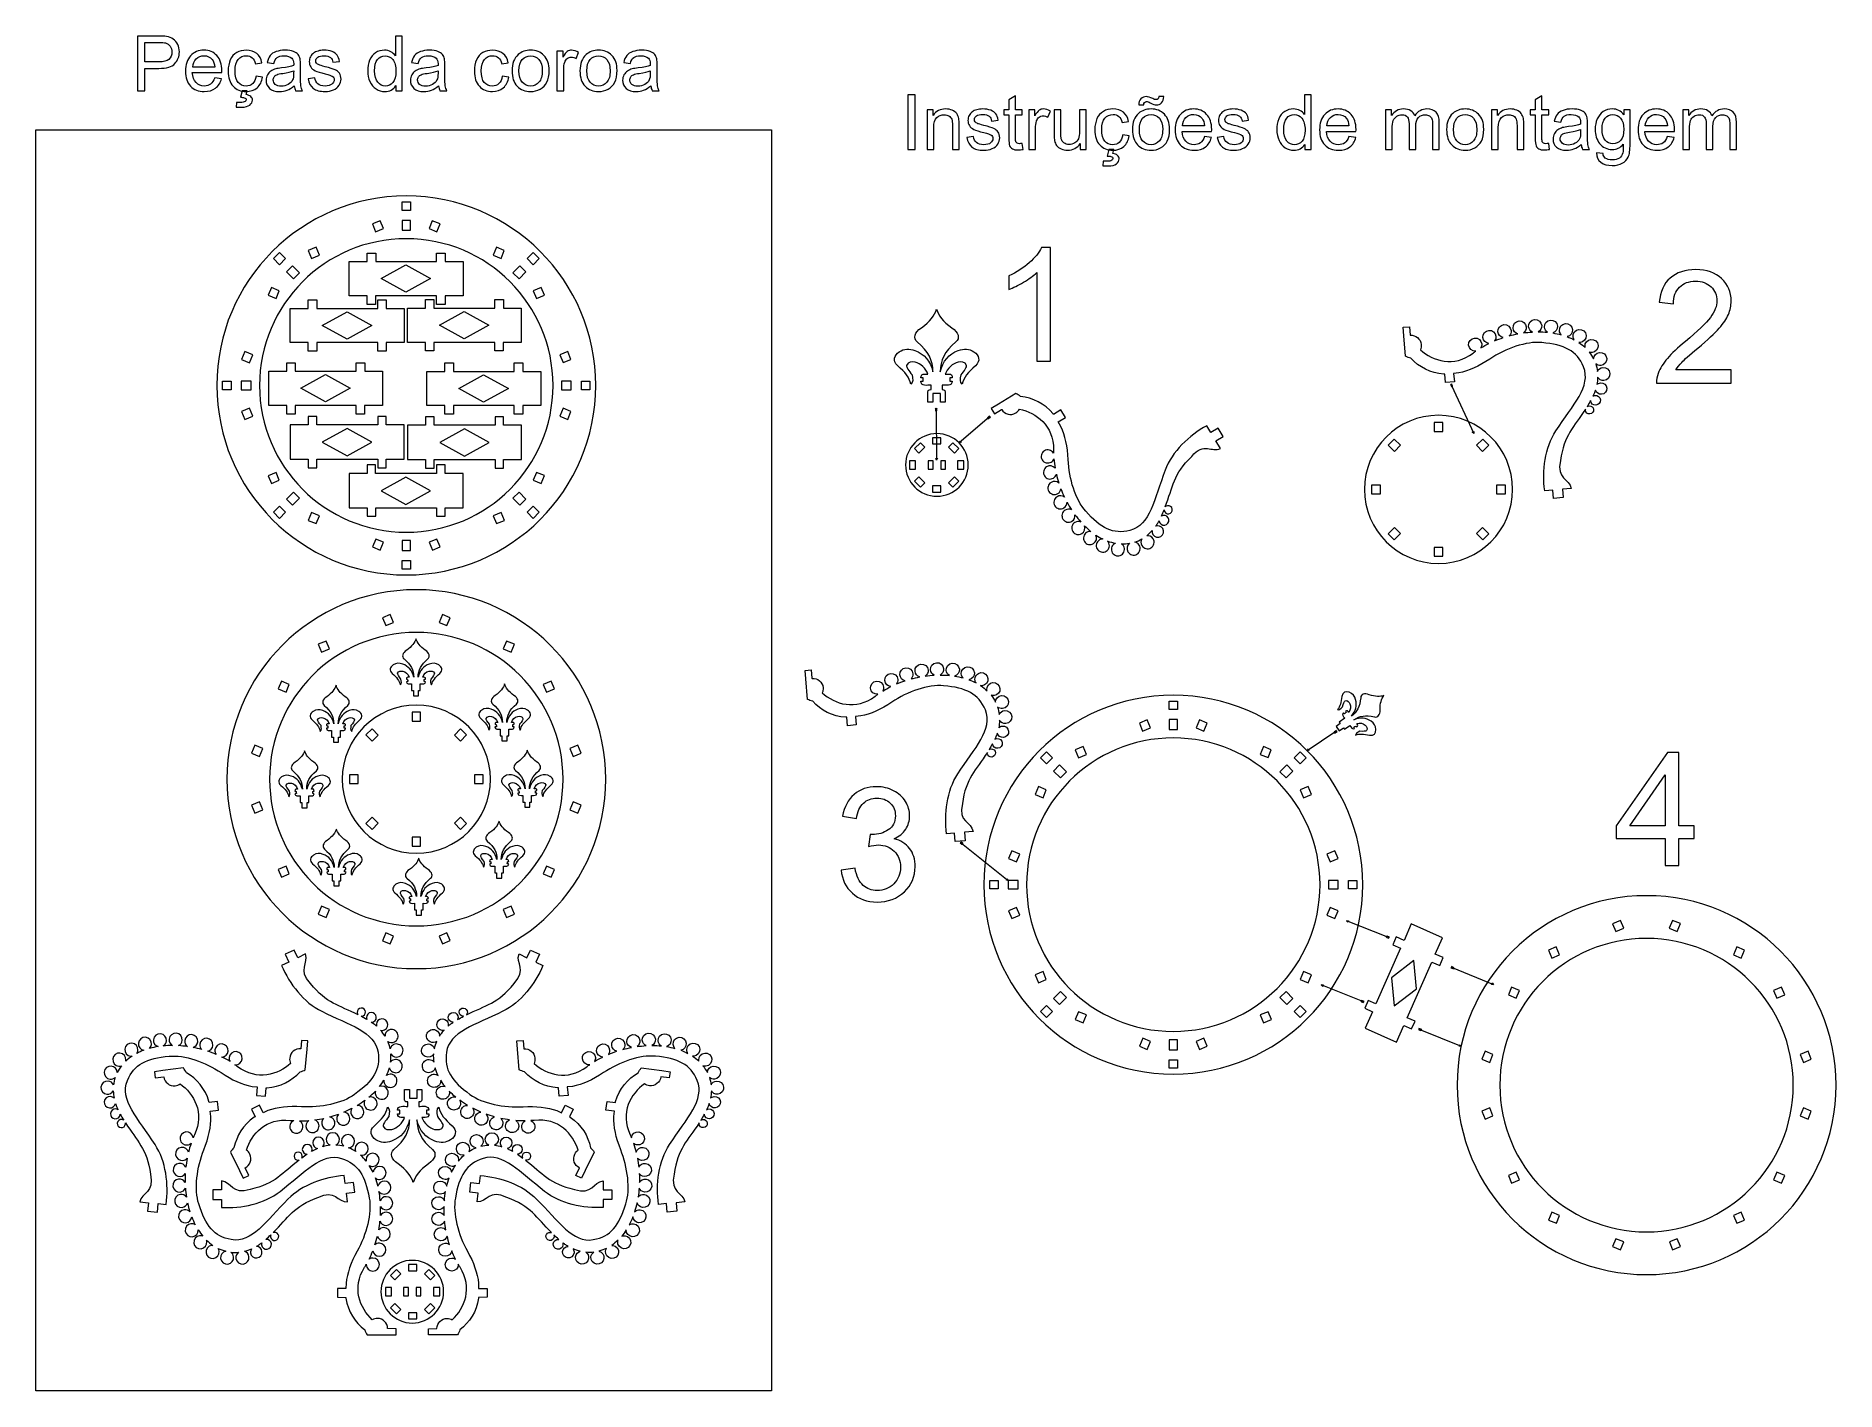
# Model space of a CAD drawing. Header units: centimetres. Extents: x -37.8 to 25.4, y -19.3 to 28.3.
import ezdxf

# ---------------------------------------------------------------- set-up
doc = ezdxf.new("R2010")
doc.units = ezdxf.units.CM
doc.header["$MEASUREMENT"] = 0
doc.layers.add('Camada 1', color=7, linetype='Continuous')

msp = doc.modelspace()

# ---------------------------------------------------------------- linework, layer by layer
at = {"layer": 'Camada 1', "color": 240, "lineweight": 9}
for points, knots in [([(-34.2324, 26.37535), (-34.2324, 26.37535), (-34.2324, 28.29475), (-34.2324, 28.29475), (-34.2324, 28.29475), (-34.2324, 28.29475), (-33.50771, 28.29475), (-33.50771, 28.29475), (-33.50771, 28.29475), (-33.38038, 28.29475), (-33.28298, 28.2885), (-33.21551, 28.27643), (-33.21551, 28.27643), (-33.12124, 28.2608), (-33.04216, 28.23086), (-32.97827, 28.18708), (-32.97827, 28.18708), (-32.91438, 28.14284), (-32.863, 28.08119), (-32.82413, 28.00211), (-32.82413, 28.00211), (-32.78526, 27.92302), (-32.76604, 27.8359), (-32.76604, 27.74074), (-32.76604, 27.74074), (-32.76604, 27.5781), (-32.81787, 27.44005), (-32.92197, 27.32746), (-32.92197, 27.32746), (-33.02563, 27.21442), (-33.21373, 27.15812), (-33.48537, 27.15812), (-33.48537, 27.15812), (-33.48537, 27.15812), (-33.97773, 27.15812), (-33.97773, 27.15812), (-33.97773, 27.15812), (-33.97773, 27.15812), (-33.97773, 26.37535), (-33.97773, 26.37535), (-33.97773, 26.37535), (-33.97773, 26.37535), (-34.2324, 26.37535), (-34.2324, 26.37535)], [0, 0, 0, 0, 0.08333333, 0.08333333, 0.08333333, 0.08333333, 0.16666667, 0.16666667, 0.16666667, 0.16666667, 0.25, 0.25, 0.25, 0.25, 0.33333333, 0.33333333, 0.33333333, 0.33333333, 0.41666667, 0.41666667, 0.41666667, 0.41666667, 0.5, 0.5, 0.5, 0.5, 0.58333333, 0.58333333, 0.58333333, 0.58333333, 0.66666667, 0.66666667, 0.66666667, 0.66666667, 0.75, 0.75, 0.75, 0.75, 0.83333333, 0.83333333, 0.83333333, 0.83333333, 1, 1, 1, 1]), ([(-33.97773, 27.3833), (-33.97773, 27.3833), (-33.4818, 27.3833), (-33.4818, 27.3833), (-33.4818, 27.3833), (-33.31738, 27.3833), (-33.20122, 27.41369), (-33.13196, 27.4749), (-33.13196, 27.4749), (-33.06316, 27.53611), (-33.02876, 27.62189), (-33.02876, 27.73314), (-33.02876, 27.73314), (-33.02876, 27.81311), (-33.04886, 27.88192), (-33.08952, 27.93911), (-33.08952, 27.93911), (-33.13018, 27.9963), (-33.18379, 28.03428), (-33.24992, 28.05259), (-33.24992, 28.05259), (-33.29281, 28.06376), (-33.37189, 28.06957), (-33.48671, 28.06957), (-33.48671, 28.06957), (-33.48671, 28.06957), (-33.97773, 28.06957), (-33.97773, 28.06957), (-33.97773, 28.06957), (-33.97773, 28.06957), (-33.97773, 27.3833), (-33.97773, 27.3833)], [0, 0, 0, 0, 0.11111111, 0.11111111, 0.11111111, 0.11111111, 0.22222222, 0.22222222, 0.22222222, 0.22222222, 0.33333333, 0.33333333, 0.33333333, 0.33333333, 0.44444444, 0.44444444, 0.44444444, 0.44444444, 0.55555556, 0.55555556, 0.55555556, 0.55555556, 0.66666667, 0.66666667, 0.66666667, 0.66666667, 0.77777778, 0.77777778, 0.77777778, 0.77777778, 1, 1, 1, 1]), ([(-25.16842, 26.37535), (-25.16842, 26.37535), (-25.16842, 26.55183), (-25.16842, 26.55183), (-25.16842, 26.55183), (-25.25643, 26.41467), (-25.386, 26.34586), (-25.55712, 26.34586), (-25.55712, 26.34586), (-25.66793, 26.34586), (-25.76979, 26.37624), (-25.86228, 26.43745), (-25.86228, 26.43745), (-25.95521, 26.49822), (-26.02714, 26.58355), (-26.07853, 26.69257), (-26.07853, 26.69257), (-26.12946, 26.80203), (-26.15493, 26.92758), (-26.15493, 27.06966), (-26.15493, 27.06966), (-26.15493, 27.20816), (-26.13169, 27.33371), (-26.08567, 27.44675), (-26.08567, 27.44675), (-26.03921, 27.55934), (-25.96996, 27.64602), (-25.87747, 27.70589), (-25.87747, 27.70589), (-25.78543, 27.7662), (-25.68178, 27.79614), (-25.56785, 27.79614), (-25.56785, 27.79614), (-25.48385, 27.79614), (-25.40924, 27.77827), (-25.34401, 27.74297), (-25.34401, 27.74297), (-25.27877, 27.70767), (-25.22561, 27.66121), (-25.1845, 27.60446), (-25.1845, 27.60446), (-25.1845, 27.60446), (-25.1845, 28.29475), (-25.1845, 28.29475), (-25.1845, 28.29475), (-25.1845, 28.29475), (-24.9486, 28.29475), (-24.9486, 28.29475), (-24.9486, 28.29475), (-24.9486, 28.29475), (-24.9486, 26.37535), (-24.9486, 26.37535), (-24.9486, 26.37535), (-24.9486, 26.37535), (-25.16842, 26.37535), (-25.16842, 26.37535)], [0, 0, 0, 0, 0.06666667, 0.06666667, 0.06666667, 0.06666667, 0.13333333, 0.13333333, 0.13333333, 0.13333333, 0.2, 0.2, 0.2, 0.2, 0.26666667, 0.26666667, 0.26666667, 0.26666667, 0.33333333, 0.33333333, 0.33333333, 0.33333333, 0.4, 0.4, 0.4, 0.4, 0.46666667, 0.46666667, 0.46666667, 0.46666667, 0.53333333, 0.53333333, 0.53333333, 0.53333333, 0.6, 0.6, 0.6, 0.6, 0.66666667, 0.66666667, 0.66666667, 0.66666667, 0.73333333, 0.73333333, 0.73333333, 0.73333333, 0.8, 0.8, 0.8, 0.8, 0.86666667, 0.86666667, 0.86666667, 0.86666667, 1, 1, 1, 1]), ([(-31.52486, 26.82571), (-31.52486, 26.82571), (-31.28092, 26.79354), (-31.28092, 26.79354), (-31.28092, 26.79354), (-31.31889, 26.65191), (-31.38993, 26.54156), (-31.49359, 26.46337), (-31.49359, 26.46337), (-31.59724, 26.38518), (-31.72949, 26.34586), (-31.89078, 26.34586), (-31.89078, 26.34586), (-32.09362, 26.34586), (-32.25447, 26.40841), (-32.37331, 26.53351), (-32.37331, 26.53351), (-32.49216, 26.65817), (-32.55158, 26.83375), (-32.55158, 27.05938), (-32.55158, 27.05938), (-32.55158, 27.29261), (-32.49171, 27.474), (-32.37153, 27.60268), (-32.37153, 27.60268), (-32.25134, 27.7318), (-32.09541, 27.79614), (-31.90374, 27.79614), (-31.90374, 27.79614), (-31.71832, 27.79614), (-31.56686, 27.73314), (-31.44936, 27.6067), (-31.44936, 27.6067), (-31.33185, 27.48026), (-31.27287, 27.30244), (-31.27287, 27.07323), (-31.27287, 27.07323), (-31.27287, 27.05938), (-31.27332, 27.03838), (-31.27422, 27.01068), (-31.27422, 27.01068), (-31.27422, 27.01068), (-32.31032, 27.01068), (-32.31032, 27.01068), (-32.31032, 27.01068), (-32.30138, 26.85833), (-32.25849, 26.74127), (-32.18075, 26.6604), (-32.18075, 26.6604), (-32.10345, 26.57953), (-32.0065, 26.53887), (-31.89078, 26.53887), (-31.89078, 26.53887), (-31.80455, 26.53887), (-31.73083, 26.56166), (-31.67007, 26.60723), (-31.67007, 26.60723), (-31.60886, 26.65281), (-31.56061, 26.72563), (-31.52486, 26.82571)], [0, 0, 0, 0, 0.0625, 0.0625, 0.0625, 0.0625, 0.125, 0.125, 0.125, 0.125, 0.1875, 0.1875, 0.1875, 0.1875, 0.25, 0.25, 0.25, 0.25, 0.3125, 0.3125, 0.3125, 0.3125, 0.375, 0.375, 0.375, 0.375, 0.4375, 0.4375, 0.4375, 0.4375, 0.5, 0.5, 0.5, 0.5, 0.5625, 0.5625, 0.5625, 0.5625, 0.625, 0.625, 0.625, 0.625, 0.6875, 0.6875, 0.6875, 0.6875, 0.75, 0.75, 0.75, 0.75, 0.8125, 0.8125, 0.8125, 0.8125, 0.875, 0.875, 0.875, 0.875, 1, 1, 1, 1]), ([(-32.29691, 27.2037), (-32.29691, 27.2037), (-31.52218, 27.2037), (-31.52218, 27.2037), (-31.52218, 27.2037), (-31.53246, 27.32075), (-31.56239, 27.40832), (-31.61109, 27.46685), (-31.61109, 27.46685), (-31.68571, 27.55755), (-31.78311, 27.60312), (-31.9024, 27.60312), (-31.9024, 27.60312), (-32.01052, 27.60312), (-32.10122, 27.56693), (-32.17494, 27.49455), (-32.17494, 27.49455), (-32.24821, 27.42218), (-32.28887, 27.32522), (-32.29691, 27.2037)], [0, 0, 0, 0, 0.16666667, 0.16666667, 0.16666667, 0.16666667, 0.33333333, 0.33333333, 0.33333333, 0.33333333, 0.5, 0.5, 0.5, 0.5, 0.66666667, 0.66666667, 0.66666667, 0.66666667, 1, 1, 1, 1]), ([(-30.07414, 26.88469), (-30.07414, 26.88469), (-29.8436, 26.85252), (-29.8436, 26.85252), (-29.8436, 26.85252), (-29.86907, 26.69391), (-29.93341, 26.57015), (-30.03751, 26.48035), (-30.03751, 26.48035), (-30.14161, 26.39054), (-30.26984, 26.34586), (-30.4213, 26.34586), (-30.4213, 26.34586), (-30.61118, 26.34586), (-30.76399, 26.40797), (-30.87926, 26.53217), (-30.87926, 26.53217), (-30.99498, 26.65638), (-31.05261, 26.8342), (-31.05261, 27.06564), (-31.05261, 27.06564), (-31.05261, 27.21576), (-31.02759, 27.34667), (-30.978, 27.45926), (-30.978, 27.45926), (-30.9284, 27.5714), (-30.8529, 27.65585), (-30.75103, 27.71169), (-30.75103, 27.71169), (-30.64961, 27.76799), (-30.53925, 27.79614), (-30.41951, 27.79614), (-30.41951, 27.79614), (-30.26894, 27.79614), (-30.14518, 27.75816), (-30.04957, 27.68176), (-30.04957, 27.68176), (-29.95351, 27.60536), (-29.89185, 27.49679), (-29.86505, 27.3565), (-29.86505, 27.3565), (-29.86505, 27.3565), (-30.09291, 27.32165), (-30.09291, 27.32165), (-30.09291, 27.32165), (-30.1148, 27.41503), (-30.15323, 27.48517), (-30.20907, 27.53253), (-30.20907, 27.53253), (-30.26448, 27.57944), (-30.33149, 27.60312), (-30.41013, 27.60312), (-30.41013, 27.60312), (-30.52897, 27.60312), (-30.62548, 27.56068), (-30.70009, 27.47579), (-30.70009, 27.47579), (-30.77426, 27.39045), (-30.81135, 27.25642), (-30.81135, 27.07234), (-30.81135, 27.07234), (-30.81135, 26.88558), (-30.7756, 26.75021), (-30.70412, 26.66576), (-30.70412, 26.66576), (-30.63218, 26.58132), (-30.5388, 26.53887), (-30.42398, 26.53887), (-30.42398, 26.53887), (-30.33105, 26.53887), (-30.25375, 26.56702), (-30.1921, 26.62376), (-30.1921, 26.62376), (-30.12999, 26.68006), (-30.09068, 26.76718), (-30.07414, 26.88469)], [0, 0, 0, 0, 0.05, 0.05, 0.05, 0.05, 0.1, 0.1, 0.1, 0.1, 0.15, 0.15, 0.15, 0.15, 0.2, 0.2, 0.2, 0.2, 0.25, 0.25, 0.25, 0.25, 0.3, 0.3, 0.3, 0.3, 0.35, 0.35, 0.35, 0.35, 0.4, 0.4, 0.4, 0.4, 0.45, 0.45, 0.45, 0.45, 0.5, 0.5, 0.5, 0.5, 0.55, 0.55, 0.55, 0.55, 0.6, 0.6, 0.6, 0.6, 0.65, 0.65, 0.65, 0.65, 0.7, 0.7, 0.7, 0.7, 0.75, 0.75, 0.75, 0.75, 0.8, 0.8, 0.8, 0.8, 0.85, 0.85, 0.85, 0.85, 0.9, 0.9, 0.9, 0.9, 1, 1, 1, 1]), ([(-28.73378, 26.5496), (-28.82135, 26.47498), (-28.9058, 26.42271), (-28.98667, 26.39188), (-28.98667, 26.39188), (-29.06754, 26.36105), (-29.15421, 26.34586), (-29.24714, 26.34586), (-29.24714, 26.34586), (-29.39995, 26.34586), (-29.51745, 26.38295), (-29.59966, 26.45756), (-29.59966, 26.45756), (-29.68187, 26.53173), (-29.72297, 26.62689), (-29.72297, 26.74261), (-29.72297, 26.74261), (-29.72297, 26.81052), (-29.70734, 26.87263), (-29.67651, 26.92892), (-29.67651, 26.92892), (-29.64523, 26.98522), (-29.60457, 27.02989), (-29.55453, 27.06385), (-29.55453, 27.06385), (-29.50405, 27.09781), (-29.44775, 27.12372), (-29.38475, 27.14115), (-29.38475, 27.14115), (-29.33829, 27.15321), (-29.26814, 27.16482), (-29.17476, 27.17644), (-29.17476, 27.17644), (-28.98443, 27.19878), (-28.84369, 27.22603), (-28.75389, 27.25731), (-28.75389, 27.25731), (-28.753, 27.28948), (-28.75255, 27.31003), (-28.75255, 27.31852), (-28.75255, 27.31852), (-28.75255, 27.41413), (-28.77489, 27.4816), (-28.81957, 27.52092), (-28.81957, 27.52092), (-28.87988, 27.57408), (-28.96969, 27.60044), (-29.08853, 27.60044), (-29.08853, 27.60044), (-29.19978, 27.60044), (-29.28199, 27.58078), (-29.33471, 27.54191), (-29.33471, 27.54191), (-29.38788, 27.50304), (-29.42675, 27.43424), (-29.45222, 27.33505), (-29.45222, 27.33505), (-29.45222, 27.33505), (-29.68276, 27.36722), (-29.68276, 27.36722), (-29.68276, 27.36722), (-29.66176, 27.46596), (-29.62736, 27.54594), (-29.57911, 27.6067), (-29.57911, 27.6067), (-29.53085, 27.66746), (-29.46116, 27.71393), (-29.37001, 27.74699), (-29.37001, 27.74699), (-29.27931, 27.77961), (-29.17342, 27.79614), (-29.05368, 27.79614), (-29.05368, 27.79614), (-28.93484, 27.79614), (-28.83789, 27.78229), (-28.76327, 27.75414), (-28.76327, 27.75414), (-28.68911, 27.72599), (-28.63415, 27.69114), (-28.5993, 27.6487), (-28.5993, 27.6487), (-28.56445, 27.60625), (-28.53988, 27.55264), (-28.52558, 27.48785), (-28.52558, 27.48785), (-28.51799, 27.44764), (-28.51396, 27.37526), (-28.51396, 27.27116), (-28.51396, 27.27116), (-28.51396, 27.27116), (-28.51396, 26.95841), (-28.51396, 26.95841), (-28.51396, 26.95841), (-28.51396, 26.73993), (-28.50905, 26.60187), (-28.49922, 26.54334), (-28.49922, 26.54334), (-28.48984, 26.48481), (-28.47018, 26.42896), (-28.44158, 26.37535), (-28.44158, 26.37535), (-28.44158, 26.37535), (-28.68821, 26.37535), (-28.68821, 26.37535), (-28.68821, 26.37535), (-28.71189, 26.42494), (-28.72708, 26.48303), (-28.73378, 26.5496)], [0, 0, 0, 0, 0.03571429, 0.03571429, 0.03571429, 0.03571429, 0.07142857, 0.07142857, 0.07142857, 0.07142857, 0.10714286, 0.10714286, 0.10714286, 0.10714286, 0.14285714, 0.14285714, 0.14285714, 0.14285714, 0.17857143, 0.17857143, 0.17857143, 0.17857143, 0.21428571, 0.21428571, 0.21428571, 0.21428571, 0.25, 0.25, 0.25, 0.25, 0.28571429, 0.28571429, 0.28571429, 0.28571429, 0.32142857, 0.32142857, 0.32142857, 0.32142857, 0.35714286, 0.35714286, 0.35714286, 0.35714286, 0.39285714, 0.39285714, 0.39285714, 0.39285714, 0.42857143, 0.42857143, 0.42857143, 0.42857143, 0.46428571, 0.46428571, 0.46428571, 0.46428571, 0.5, 0.5, 0.5, 0.5, 0.53571429, 0.53571429, 0.53571429, 0.53571429, 0.57142857, 0.57142857, 0.57142857, 0.57142857, 0.60714286, 0.60714286, 0.60714286, 0.60714286, 0.64285714, 0.64285714, 0.64285714, 0.64285714, 0.67857143, 0.67857143, 0.67857143, 0.67857143, 0.71428571, 0.71428571, 0.71428571, 0.71428571, 0.75, 0.75, 0.75, 0.75, 0.78571429, 0.78571429, 0.78571429, 0.78571429, 0.82142857, 0.82142857, 0.82142857, 0.82142857, 0.85714286, 0.85714286, 0.85714286, 0.85714286, 0.89285714, 0.89285714, 0.89285714, 0.89285714, 0.92857143, 0.92857143, 0.92857143, 0.92857143, 1, 1, 1, 1]), ([(-28.24545, 26.79086), (-28.24545, 26.79086), (-28.01222, 26.82839), (-28.01222, 26.82839), (-28.01222, 26.82839), (-27.99927, 26.73501), (-27.96263, 26.66353), (-27.90276, 26.61349), (-27.90276, 26.61349), (-27.84289, 26.56389), (-27.75889, 26.53887), (-27.65167, 26.53887), (-27.65167, 26.53887), (-27.5431, 26.53887), (-27.46267, 26.56077), (-27.40995, 26.605), (-27.40995, 26.605), (-27.35768, 26.64878), (-27.33132, 26.70061), (-27.33132, 26.76003), (-27.33132, 26.76003), (-27.33132, 26.8132), (-27.355, 26.8552), (-27.40191, 26.88558), (-27.40191, 26.88558), (-27.43497, 26.90658), (-27.5154, 26.93294), (-27.64318, 26.96556), (-27.64318, 26.96556), (-27.81564, 27.0089), (-27.93493, 27.04643), (-28.00195, 27.07815), (-28.00195, 27.07815), (-28.06852, 27.11032), (-28.11901, 27.1541), (-28.15341, 27.2104), (-28.15341, 27.2104), (-28.18781, 27.26625), (-28.20524, 27.32835), (-28.20524, 27.39626), (-28.20524, 27.39626), (-28.20524, 27.45836), (-28.19094, 27.51555), (-28.16279, 27.56827), (-28.16279, 27.56827), (-28.1342, 27.621), (-28.09577, 27.66478), (-28.04707, 27.69963), (-28.04707, 27.69963), (-28.01044, 27.72644), (-27.9604, 27.74922), (-27.8974, 27.76799), (-27.8974, 27.76799), (-27.83396, 27.78675), (-27.76649, 27.79614), (-27.69411, 27.79614), (-27.69411, 27.79614), (-27.58509, 27.79614), (-27.48948, 27.7805), (-27.40727, 27.74878), (-27.40727, 27.74878), (-27.32462, 27.7175), (-27.26385, 27.67461), (-27.22454, 27.621), (-27.22454, 27.621), (-27.18567, 27.56693), (-27.15841, 27.495), (-27.14367, 27.40475), (-27.14367, 27.40475), (-27.14367, 27.40475), (-27.37421, 27.37258), (-27.37421, 27.37258), (-27.37421, 27.37258), (-27.38449, 27.44496), (-27.41487, 27.5017), (-27.46491, 27.54236), (-27.46491, 27.54236), (-27.51495, 27.58302), (-27.58554, 27.60312), (-27.67713, 27.60312), (-27.67713, 27.60312), (-27.78481, 27.60312), (-27.8621, 27.58525), (-27.90812, 27.54951), (-27.90812, 27.54951), (-27.95414, 27.51377), (-27.97737, 27.47177), (-27.97737, 27.42396), (-27.97737, 27.42396), (-27.97737, 27.39358), (-27.96799, 27.36588), (-27.94878, 27.34131), (-27.94878, 27.34131), (-27.92957, 27.31629), (-27.89963, 27.29529), (-27.85853, 27.27876), (-27.85853, 27.27876), (-27.83485, 27.26982), (-27.76604, 27.24971), (-27.65077, 27.21844), (-27.65077, 27.21844), (-27.48457, 27.17421), (-27.3684, 27.13757), (-27.30228, 27.10942), (-27.30228, 27.10942), (-27.23615, 27.08128), (-27.18433, 27.03972), (-27.14679, 26.98611), (-27.14679, 26.98611), (-27.10882, 26.93205), (-27.09005, 26.86503), (-27.09005, 26.78461), (-27.09005, 26.78461), (-27.09005, 26.70642), (-27.11284, 26.6327), (-27.15886, 26.56345), (-27.15886, 26.56345), (-27.20488, 26.4942), (-27.271, 26.44058), (-27.35723, 26.4026), (-27.35723, 26.4026), (-27.44391, 26.36463), (-27.54176, 26.34586), (-27.65077, 26.34586), (-27.65077, 26.34586), (-27.83127, 26.34586), (-27.96933, 26.38339), (-28.06405, 26.45801), (-28.06405, 26.45801), (-28.15877, 26.53307), (-28.21909, 26.64387), (-28.24545, 26.79086)], [0, 0, 0, 0, 0.02941176, 0.02941176, 0.02941176, 0.02941176, 0.05882353, 0.05882353, 0.05882353, 0.05882353, 0.08823529, 0.08823529, 0.08823529, 0.08823529, 0.11764706, 0.11764706, 0.11764706, 0.11764706, 0.14705882, 0.14705882, 0.14705882, 0.14705882, 0.17647059, 0.17647059, 0.17647059, 0.17647059, 0.20588235, 0.20588235, 0.20588235, 0.20588235, 0.23529412, 0.23529412, 0.23529412, 0.23529412, 0.26470588, 0.26470588, 0.26470588, 0.26470588, 0.29411765, 0.29411765, 0.29411765, 0.29411765, 0.32352941, 0.32352941, 0.32352941, 0.32352941, 0.35294118, 0.35294118, 0.35294118, 0.35294118, 0.38235294, 0.38235294, 0.38235294, 0.38235294, 0.41176471, 0.41176471, 0.41176471, 0.41176471, 0.44117647, 0.44117647, 0.44117647, 0.44117647, 0.47058824, 0.47058824, 0.47058824, 0.47058824, 0.5, 0.5, 0.5, 0.5, 0.52941176, 0.52941176, 0.52941176, 0.52941176, 0.55882353, 0.55882353, 0.55882353, 0.55882353, 0.58823529, 0.58823529, 0.58823529, 0.58823529, 0.61764706, 0.61764706, 0.61764706, 0.61764706, 0.64705882, 0.64705882, 0.64705882, 0.64705882, 0.67647059, 0.67647059, 0.67647059, 0.67647059, 0.70588235, 0.70588235, 0.70588235, 0.70588235, 0.73529412, 0.73529412, 0.73529412, 0.73529412, 0.76470588, 0.76470588, 0.76470588, 0.76470588, 0.79411765, 0.79411765, 0.79411765, 0.79411765, 0.82352941, 0.82352941, 0.82352941, 0.82352941, 0.85294118, 0.85294118, 0.85294118, 0.85294118, 0.88235294, 0.88235294, 0.88235294, 0.88235294, 0.91176471, 0.91176471, 0.91176471, 0.91176471, 0.94117647, 0.94117647, 0.94117647, 0.94117647, 1, 1, 1, 1]), ([(-25.91366, 27.06921), (-25.91366, 26.89139), (-25.87613, 26.75869), (-25.80062, 26.67068), (-25.80062, 26.67068), (-25.72556, 26.58266), (-25.63665, 26.53887), (-25.53434, 26.53887), (-25.53434, 26.53887), (-25.43113, 26.53887), (-25.34356, 26.58087), (-25.27118, 26.66487), (-25.27118, 26.66487), (-25.19925, 26.74887), (-25.16306, 26.87709), (-25.16306, 27.04955), (-25.16306, 27.04955), (-25.16306, 27.23899), (-25.19969, 27.37839), (-25.27341, 27.4673), (-25.27341, 27.4673), (-25.34669, 27.55621), (-25.43738, 27.60044), (-25.54506, 27.60044), (-25.54506, 27.60044), (-25.65006, 27.60044), (-25.73763, 27.558), (-25.80822, 27.47266), (-25.80822, 27.47266), (-25.87836, 27.38733), (-25.91366, 27.25284), (-25.91366, 27.06921)], [0, 0, 0, 0, 0.11111111, 0.11111111, 0.11111111, 0.11111111, 0.22222222, 0.22222222, 0.22222222, 0.22222222, 0.33333333, 0.33333333, 0.33333333, 0.33333333, 0.44444444, 0.44444444, 0.44444444, 0.44444444, 0.55555556, 0.55555556, 0.55555556, 0.55555556, 0.66666667, 0.66666667, 0.66666667, 0.66666667, 0.77777778, 0.77777778, 0.77777778, 0.77777778, 1, 1, 1, 1]), ([(-23.66676, 26.5496), (-23.75433, 26.47498), (-23.83878, 26.42271), (-23.91965, 26.39188), (-23.91965, 26.39188), (-24.00052, 26.36105), (-24.08719, 26.34586), (-24.18012, 26.34586), (-24.18012, 26.34586), (-24.33293, 26.34586), (-24.45043, 26.38295), (-24.53264, 26.45756), (-24.53264, 26.45756), (-24.61485, 26.53173), (-24.65595, 26.62689), (-24.65595, 26.74261), (-24.65595, 26.74261), (-24.65595, 26.81052), (-24.64032, 26.87263), (-24.60949, 26.92892), (-24.60949, 26.92892), (-24.57821, 26.98522), (-24.53755, 27.02989), (-24.48751, 27.06385), (-24.48751, 27.06385), (-24.43703, 27.09781), (-24.38073, 27.12372), (-24.31773, 27.14115), (-24.31773, 27.14115), (-24.27127, 27.15321), (-24.20112, 27.16482), (-24.10774, 27.17644), (-24.10774, 27.17644), (-23.91741, 27.19878), (-23.77667, 27.22603), (-23.68687, 27.25731), (-23.68687, 27.25731), (-23.68598, 27.28948), (-23.68553, 27.31003), (-23.68553, 27.31852), (-23.68553, 27.31852), (-23.68553, 27.41413), (-23.70787, 27.4816), (-23.75255, 27.52092), (-23.75255, 27.52092), (-23.81286, 27.57408), (-23.90267, 27.60044), (-24.02151, 27.60044), (-24.02151, 27.60044), (-24.13276, 27.60044), (-24.21497, 27.58078), (-24.26769, 27.54191), (-24.26769, 27.54191), (-24.32086, 27.50304), (-24.35973, 27.43424), (-24.3852, 27.33505), (-24.3852, 27.33505), (-24.3852, 27.33505), (-24.61574, 27.36722), (-24.61574, 27.36722), (-24.61574, 27.36722), (-24.59474, 27.46596), (-24.56034, 27.54594), (-24.51209, 27.6067), (-24.51209, 27.6067), (-24.46383, 27.66746), (-24.39414, 27.71393), (-24.30299, 27.74699), (-24.30299, 27.74699), (-24.21229, 27.77961), (-24.1064, 27.79614), (-23.98666, 27.79614), (-23.98666, 27.79614), (-23.86782, 27.79614), (-23.77087, 27.78229), (-23.69625, 27.75414), (-23.69625, 27.75414), (-23.62209, 27.72599), (-23.56713, 27.69114), (-23.53228, 27.6487), (-23.53228, 27.6487), (-23.49743, 27.60625), (-23.47286, 27.55264), (-23.45856, 27.48785), (-23.45856, 27.48785), (-23.45097, 27.44764), (-23.44694, 27.37526), (-23.44694, 27.27116), (-23.44694, 27.27116), (-23.44694, 27.27116), (-23.44694, 26.95841), (-23.44694, 26.95841), (-23.44694, 26.95841), (-23.44694, 26.73993), (-23.44203, 26.60187), (-23.4322, 26.54334), (-23.4322, 26.54334), (-23.42282, 26.48481), (-23.40316, 26.42896), (-23.37456, 26.37535), (-23.37456, 26.37535), (-23.37456, 26.37535), (-23.62119, 26.37535), (-23.62119, 26.37535), (-23.62119, 26.37535), (-23.64487, 26.42494), (-23.66006, 26.48303), (-23.66676, 26.5496)], [0, 0, 0, 0, 0.03571429, 0.03571429, 0.03571429, 0.03571429, 0.07142857, 0.07142857, 0.07142857, 0.07142857, 0.10714286, 0.10714286, 0.10714286, 0.10714286, 0.14285714, 0.14285714, 0.14285714, 0.14285714, 0.17857143, 0.17857143, 0.17857143, 0.17857143, 0.21428571, 0.21428571, 0.21428571, 0.21428571, 0.25, 0.25, 0.25, 0.25, 0.28571429, 0.28571429, 0.28571429, 0.28571429, 0.32142857, 0.32142857, 0.32142857, 0.32142857, 0.35714286, 0.35714286, 0.35714286, 0.35714286, 0.39285714, 0.39285714, 0.39285714, 0.39285714, 0.42857143, 0.42857143, 0.42857143, 0.42857143, 0.46428571, 0.46428571, 0.46428571, 0.46428571, 0.5, 0.5, 0.5, 0.5, 0.53571429, 0.53571429, 0.53571429, 0.53571429, 0.57142857, 0.57142857, 0.57142857, 0.57142857, 0.60714286, 0.60714286, 0.60714286, 0.60714286, 0.64285714, 0.64285714, 0.64285714, 0.64285714, 0.67857143, 0.67857143, 0.67857143, 0.67857143, 0.71428571, 0.71428571, 0.71428571, 0.71428571, 0.75, 0.75, 0.75, 0.75, 0.78571429, 0.78571429, 0.78571429, 0.78571429, 0.82142857, 0.82142857, 0.82142857, 0.82142857, 0.85714286, 0.85714286, 0.85714286, 0.85714286, 0.89285714, 0.89285714, 0.89285714, 0.89285714, 0.92857143, 0.92857143, 0.92857143, 0.92857143, 1, 1, 1, 1]), ([(-21.43103, 26.88469), (-21.43103, 26.88469), (-21.20049, 26.85252), (-21.20049, 26.85252), (-21.20049, 26.85252), (-21.22596, 26.69391), (-21.2903, 26.57015), (-21.3944, 26.48035), (-21.3944, 26.48035), (-21.4985, 26.39054), (-21.62673, 26.34586), (-21.77819, 26.34586), (-21.77819, 26.34586), (-21.96807, 26.34586), (-22.12088, 26.40797), (-22.23615, 26.53217), (-22.23615, 26.53217), (-22.35187, 26.65638), (-22.4095, 26.8342), (-22.4095, 27.06564), (-22.4095, 27.06564), (-22.4095, 27.21576), (-22.38448, 27.34667), (-22.33489, 27.45926), (-22.33489, 27.45926), (-22.28529, 27.5714), (-22.20979, 27.65585), (-22.10792, 27.71169), (-22.10792, 27.71169), (-22.0065, 27.76799), (-21.89614, 27.79614), (-21.7764, 27.79614), (-21.7764, 27.79614), (-21.62583, 27.79614), (-21.50207, 27.75816), (-21.40646, 27.68176), (-21.40646, 27.68176), (-21.3104, 27.60536), (-21.24874, 27.49679), (-21.22194, 27.3565), (-21.22194, 27.3565), (-21.22194, 27.3565), (-21.4498, 27.32165), (-21.4498, 27.32165), (-21.4498, 27.32165), (-21.47169, 27.41503), (-21.51012, 27.48517), (-21.56596, 27.53253), (-21.56596, 27.53253), (-21.62137, 27.57944), (-21.68838, 27.60312), (-21.76702, 27.60312), (-21.76702, 27.60312), (-21.88586, 27.60312), (-21.98237, 27.56068), (-22.05698, 27.47579), (-22.05698, 27.47579), (-22.13115, 27.39045), (-22.16824, 27.25642), (-22.16824, 27.07234), (-22.16824, 27.07234), (-22.16824, 26.88558), (-22.13249, 26.75021), (-22.06101, 26.66576), (-22.06101, 26.66576), (-21.98907, 26.58132), (-21.89569, 26.53887), (-21.78087, 26.53887), (-21.78087, 26.53887), (-21.68794, 26.53887), (-21.61064, 26.56702), (-21.54899, 26.62376), (-21.54899, 26.62376), (-21.48688, 26.68006), (-21.44757, 26.76718), (-21.43103, 26.88469)], [0, 0, 0, 0, 0.05, 0.05, 0.05, 0.05, 0.1, 0.1, 0.1, 0.1, 0.15, 0.15, 0.15, 0.15, 0.2, 0.2, 0.2, 0.2, 0.25, 0.25, 0.25, 0.25, 0.3, 0.3, 0.3, 0.3, 0.35, 0.35, 0.35, 0.35, 0.4, 0.4, 0.4, 0.4, 0.45, 0.45, 0.45, 0.45, 0.5, 0.5, 0.5, 0.5, 0.55, 0.55, 0.55, 0.55, 0.6, 0.6, 0.6, 0.6, 0.65, 0.65, 0.65, 0.65, 0.7, 0.7, 0.7, 0.7, 0.75, 0.75, 0.75, 0.75, 0.8, 0.8, 0.8, 0.8, 0.85, 0.85, 0.85, 0.85, 0.9, 0.9, 0.9, 0.9, 1, 1, 1, 1]), ([(-21.08791, 27.071), (-21.08791, 27.3279), (-21.01642, 27.51823), (-20.873, 27.64199), (-20.873, 27.64199), (-20.75371, 27.74476), (-20.60761, 27.79614), (-20.43559, 27.79614), (-20.43559, 27.79614), (-20.24482, 27.79614), (-20.08844, 27.73359), (-19.96691, 27.60849), (-19.96691, 27.60849), (-19.84583, 27.48383), (-19.78507, 27.31092), (-19.78507, 27.09066), (-19.78507, 27.09066), (-19.78507, 26.91194), (-19.81188, 26.77165), (-19.86549, 26.66934), (-19.86549, 26.66934), (-19.91911, 26.56702), (-19.9973, 26.48749), (-20.10006, 26.43075), (-20.10006, 26.43075), (-20.20237, 26.37401), (-20.31452, 26.34586), (-20.43559, 26.34586), (-20.43559, 26.34586), (-20.63039, 26.34586), (-20.78766, 26.40797), (-20.90785, 26.53262), (-20.90785, 26.53262), (-21.02804, 26.65727), (-21.08791, 26.83688), (-21.08791, 27.071)], [0, 0, 0, 0, 0.1, 0.1, 0.1, 0.1, 0.2, 0.2, 0.2, 0.2, 0.3, 0.3, 0.3, 0.3, 0.4, 0.4, 0.4, 0.4, 0.5, 0.5, 0.5, 0.5, 0.6, 0.6, 0.6, 0.6, 0.7, 0.7, 0.7, 0.7, 0.8, 0.8, 0.8, 0.8, 1, 1, 1, 1]), ([(-20.84664, 27.07055), (-20.84664, 26.89273), (-20.80777, 26.75959), (-20.73003, 26.67157), (-20.73003, 26.67157), (-20.65184, 26.58311), (-20.55399, 26.53887), (-20.43559, 26.53887), (-20.43559, 26.53887), (-20.31854, 26.53887), (-20.22114, 26.58311), (-20.14295, 26.67202), (-20.14295, 26.67202), (-20.06521, 26.76093), (-20.02634, 26.89631), (-20.02634, 27.07815), (-20.02634, 27.07815), (-20.02634, 27.24971), (-20.06565, 27.37973), (-20.14384, 27.46775), (-20.14384, 27.46775), (-20.22203, 27.55621), (-20.31943, 27.60044), (-20.43559, 27.60044), (-20.43559, 27.60044), (-20.55399, 27.60044), (-20.65184, 27.55666), (-20.73003, 27.46864), (-20.73003, 27.46864), (-20.80777, 27.38062), (-20.84664, 27.24793), (-20.84664, 27.07055)], [0, 0, 0, 0, 0.11111111, 0.11111111, 0.11111111, 0.11111111, 0.22222222, 0.22222222, 0.22222222, 0.22222222, 0.33333333, 0.33333333, 0.33333333, 0.33333333, 0.44444444, 0.44444444, 0.44444444, 0.44444444, 0.55555556, 0.55555556, 0.55555556, 0.55555556, 0.66666667, 0.66666667, 0.66666667, 0.66666667, 0.77777778, 0.77777778, 0.77777778, 0.77777778, 1, 1, 1, 1]), ([(-19.51119, 26.37535), (-19.51119, 26.37535), (-19.51119, 27.76665), (-19.51119, 27.76665), (-19.51119, 27.76665), (-19.51119, 27.76665), (-19.29941, 27.76665), (-19.29941, 27.76665), (-19.29941, 27.76665), (-19.29941, 27.76665), (-19.29941, 27.55353), (-19.29941, 27.55353), (-19.29941, 27.55353), (-19.24535, 27.65227), (-19.19531, 27.7175), (-19.14929, 27.74878), (-19.14929, 27.74878), (-19.10327, 27.7805), (-19.05279, 27.79614), (-18.99783, 27.79614), (-18.99783, 27.79614), (-18.9183, 27.79614), (-18.83744, 27.77112), (-18.75523, 27.72152), (-18.75523, 27.72152), (-18.75523, 27.72152), (-18.83922, 27.50394), (-18.83922, 27.50394), (-18.83922, 27.50394), (-18.89641, 27.53611), (-18.9536, 27.55219), (-19.01079, 27.55219), (-19.01079, 27.55219), (-19.06217, 27.55219), (-19.10819, 27.53655), (-19.14885, 27.50572), (-19.14885, 27.50572), (-19.1895, 27.4749), (-19.21855, 27.432), (-19.23597, 27.37705), (-19.23597, 27.37705), (-19.26233, 27.2935), (-19.27529, 27.20191), (-19.27529, 27.10227), (-19.27529, 27.10227), (-19.27529, 27.10227), (-19.27529, 26.37535), (-19.27529, 26.37535), (-19.27529, 26.37535), (-19.27529, 26.37535), (-19.51119, 26.37535), (-19.51119, 26.37535)], [0, 0, 0, 0, 0.07142857, 0.07142857, 0.07142857, 0.07142857, 0.14285714, 0.14285714, 0.14285714, 0.14285714, 0.21428571, 0.21428571, 0.21428571, 0.21428571, 0.28571429, 0.28571429, 0.28571429, 0.28571429, 0.35714286, 0.35714286, 0.35714286, 0.35714286, 0.42857143, 0.42857143, 0.42857143, 0.42857143, 0.5, 0.5, 0.5, 0.5, 0.57142857, 0.57142857, 0.57142857, 0.57142857, 0.64285714, 0.64285714, 0.64285714, 0.64285714, 0.71428571, 0.71428571, 0.71428571, 0.71428571, 0.78571429, 0.78571429, 0.78571429, 0.78571429, 0.85714286, 0.85714286, 0.85714286, 0.85714286, 1, 1, 1, 1]), ([(-18.7043, 27.071), (-18.7043, 27.3279), (-18.63281, 27.51823), (-18.48939, 27.64199), (-18.48939, 27.64199), (-18.3701, 27.74476), (-18.224, 27.79614), (-18.05198, 27.79614), (-18.05198, 27.79614), (-17.86121, 27.79614), (-17.70483, 27.73359), (-17.5833, 27.60849), (-17.5833, 27.60849), (-17.46222, 27.48383), (-17.40146, 27.31092), (-17.40146, 27.09066), (-17.40146, 27.09066), (-17.40146, 26.91194), (-17.42827, 26.77165), (-17.48188, 26.66934), (-17.48188, 26.66934), (-17.5355, 26.56702), (-17.61369, 26.48749), (-17.71645, 26.43075), (-17.71645, 26.43075), (-17.81876, 26.37401), (-17.93091, 26.34586), (-18.05198, 26.34586), (-18.05198, 26.34586), (-18.24678, 26.34586), (-18.40405, 26.40797), (-18.52424, 26.53262), (-18.52424, 26.53262), (-18.64443, 26.65727), (-18.7043, 26.83688), (-18.7043, 27.071)], [0, 0, 0, 0, 0.1, 0.1, 0.1, 0.1, 0.2, 0.2, 0.2, 0.2, 0.3, 0.3, 0.3, 0.3, 0.4, 0.4, 0.4, 0.4, 0.5, 0.5, 0.5, 0.5, 0.6, 0.6, 0.6, 0.6, 0.7, 0.7, 0.7, 0.7, 0.8, 0.8, 0.8, 0.8, 1, 1, 1, 1]), ([(-18.46303, 27.07055), (-18.46303, 26.89273), (-18.42416, 26.75959), (-18.34642, 26.67157), (-18.34642, 26.67157), (-18.26823, 26.58311), (-18.17038, 26.53887), (-18.05198, 26.53887), (-18.05198, 26.53887), (-17.93493, 26.53887), (-17.83753, 26.58311), (-17.75934, 26.67202), (-17.75934, 26.67202), (-17.6816, 26.76093), (-17.64273, 26.89631), (-17.64273, 27.07815), (-17.64273, 27.07815), (-17.64273, 27.24971), (-17.68204, 27.37973), (-17.76023, 27.46775), (-17.76023, 27.46775), (-17.83842, 27.55621), (-17.93582, 27.60044), (-18.05198, 27.60044), (-18.05198, 27.60044), (-18.17038, 27.60044), (-18.26823, 27.55666), (-18.34642, 27.46864), (-18.34642, 27.46864), (-18.42416, 27.38062), (-18.46303, 27.24793), (-18.46303, 27.07055)], [0, 0, 0, 0, 0.11111111, 0.11111111, 0.11111111, 0.11111111, 0.22222222, 0.22222222, 0.22222222, 0.22222222, 0.33333333, 0.33333333, 0.33333333, 0.33333333, 0.44444444, 0.44444444, 0.44444444, 0.44444444, 0.55555556, 0.55555556, 0.55555556, 0.55555556, 0.66666667, 0.66666667, 0.66666667, 0.66666667, 0.77777778, 0.77777778, 0.77777778, 0.77777778, 1, 1, 1, 1]), ([(-16.21614, 26.5496), (-16.30371, 26.47498), (-16.38816, 26.42271), (-16.46903, 26.39188), (-16.46903, 26.39188), (-16.5499, 26.36105), (-16.63657, 26.34586), (-16.7295, 26.34586), (-16.7295, 26.34586), (-16.8823, 26.34586), (-16.9998, 26.38295), (-17.08201, 26.45756), (-17.08201, 26.45756), (-17.16422, 26.53173), (-17.20532, 26.62689), (-17.20532, 26.74261), (-17.20532, 26.74261), (-17.20532, 26.81052), (-17.18969, 26.87263), (-17.15886, 26.92892), (-17.15886, 26.92892), (-17.12758, 26.98522), (-17.08692, 27.02989), (-17.03688, 27.06385), (-17.03688, 27.06385), (-16.9864, 27.09781), (-16.9301, 27.12372), (-16.8671, 27.14115), (-16.8671, 27.14115), (-16.82065, 27.15321), (-16.7505, 27.16482), (-16.65712, 27.17644), (-16.65712, 27.17644), (-16.46679, 27.19878), (-16.32605, 27.22603), (-16.23625, 27.25731), (-16.23625, 27.25731), (-16.23536, 27.28948), (-16.23491, 27.31003), (-16.23491, 27.31852), (-16.23491, 27.31852), (-16.23491, 27.41413), (-16.25725, 27.4816), (-16.30193, 27.52092), (-16.30193, 27.52092), (-16.36224, 27.57408), (-16.45205, 27.60044), (-16.57089, 27.60044), (-16.57089, 27.60044), (-16.68214, 27.60044), (-16.76435, 27.58078), (-16.81707, 27.54191), (-16.81707, 27.54191), (-16.87023, 27.50304), (-16.9091, 27.43424), (-16.93457, 27.33505), (-16.93457, 27.33505), (-16.93457, 27.33505), (-17.16511, 27.36722), (-17.16511, 27.36722), (-17.16511, 27.36722), (-17.14411, 27.46596), (-17.10971, 27.54594), (-17.06146, 27.6067), (-17.06146, 27.6067), (-17.0132, 27.66746), (-16.94351, 27.71393), (-16.85236, 27.74699), (-16.85236, 27.74699), (-16.76167, 27.77961), (-16.65578, 27.79614), (-16.53604, 27.79614), (-16.53604, 27.79614), (-16.4172, 27.79614), (-16.32025, 27.78229), (-16.24563, 27.75414), (-16.24563, 27.75414), (-16.17147, 27.72599), (-16.11651, 27.69114), (-16.08166, 27.6487), (-16.08166, 27.6487), (-16.04681, 27.60625), (-16.02224, 27.55264), (-16.00794, 27.48785), (-16.00794, 27.48785), (-16.00035, 27.44764), (-15.99632, 27.37526), (-15.99632, 27.27116), (-15.99632, 27.27116), (-15.99632, 27.27116), (-15.99632, 26.95841), (-15.99632, 26.95841), (-15.99632, 26.95841), (-15.99632, 26.73993), (-15.99141, 26.60187), (-15.98158, 26.54334), (-15.98158, 26.54334), (-15.9722, 26.48481), (-15.95254, 26.42896), (-15.92394, 26.37535), (-15.92394, 26.37535), (-15.92394, 26.37535), (-16.17057, 26.37535), (-16.17057, 26.37535), (-16.17057, 26.37535), (-16.19425, 26.42494), (-16.20944, 26.48303), (-16.21614, 26.5496)], [0, 0, 0, 0, 0.03571429, 0.03571429, 0.03571429, 0.03571429, 0.07142857, 0.07142857, 0.07142857, 0.07142857, 0.10714286, 0.10714286, 0.10714286, 0.10714286, 0.14285714, 0.14285714, 0.14285714, 0.14285714, 0.17857143, 0.17857143, 0.17857143, 0.17857143, 0.21428571, 0.21428571, 0.21428571, 0.21428571, 0.25, 0.25, 0.25, 0.25, 0.28571429, 0.28571429, 0.28571429, 0.28571429, 0.32142857, 0.32142857, 0.32142857, 0.32142857, 0.35714286, 0.35714286, 0.35714286, 0.35714286, 0.39285714, 0.39285714, 0.39285714, 0.39285714, 0.42857143, 0.42857143, 0.42857143, 0.42857143, 0.46428571, 0.46428571, 0.46428571, 0.46428571, 0.5, 0.5, 0.5, 0.5, 0.53571429, 0.53571429, 0.53571429, 0.53571429, 0.57142857, 0.57142857, 0.57142857, 0.57142857, 0.60714286, 0.60714286, 0.60714286, 0.60714286, 0.64285714, 0.64285714, 0.64285714, 0.64285714, 0.67857143, 0.67857143, 0.67857143, 0.67857143, 0.71428571, 0.71428571, 0.71428571, 0.71428571, 0.75, 0.75, 0.75, 0.75, 0.78571429, 0.78571429, 0.78571429, 0.78571429, 0.82142857, 0.82142857, 0.82142857, 0.82142857, 0.85714286, 0.85714286, 0.85714286, 0.85714286, 0.89285714, 0.89285714, 0.89285714, 0.89285714, 0.92857143, 0.92857143, 0.92857143, 0.92857143, 1, 1, 1, 1]), ([(-28.75255, 27.07234), (-28.83833, 27.03749), (-28.96701, 27.008), (-29.13857, 26.98388), (-29.13857, 26.98388), (-29.23597, 26.97003), (-29.30478, 26.95439), (-29.34499, 26.93696), (-29.34499, 26.93696), (-29.3852, 26.91954), (-29.41603, 26.89407), (-29.43792, 26.86101), (-29.43792, 26.86101), (-29.45982, 26.8275), (-29.47099, 26.79042), (-29.47099, 26.74931), (-29.47099, 26.74931), (-29.47099, 26.68721), (-29.44731, 26.63493), (-29.3995, 26.59338), (-29.3995, 26.59338), (-29.35169, 26.55183), (-29.28199, 26.53083), (-29.1904, 26.53083), (-29.1904, 26.53083), (-29.0997, 26.53083), (-29.01884, 26.55049), (-28.9478, 26.59026), (-28.9478, 26.59026), (-28.8772, 26.62957), (-28.82493, 26.68363), (-28.79187, 26.75199), (-28.79187, 26.75199), (-28.7664, 26.80516), (-28.75389, 26.88335), (-28.75389, 26.98656), (-28.75389, 26.98656), (-28.75389, 26.98656), (-28.75255, 27.07234), (-28.75255, 27.07234)], [0, 0, 0, 0, 0.09090909, 0.09090909, 0.09090909, 0.09090909, 0.18181818, 0.18181818, 0.18181818, 0.18181818, 0.27272727, 0.27272727, 0.27272727, 0.27272727, 0.36363636, 0.36363636, 0.36363636, 0.36363636, 0.45454545, 0.45454545, 0.45454545, 0.45454545, 0.54545455, 0.54545455, 0.54545455, 0.54545455, 0.63636364, 0.63636364, 0.63636364, 0.63636364, 0.72727273, 0.72727273, 0.72727273, 0.72727273, 0.81818182, 0.81818182, 0.81818182, 0.81818182, 1, 1, 1, 1]), ([(-23.68553, 27.07234), (-23.77131, 27.03749), (-23.89999, 27.008), (-24.07155, 26.98388), (-24.07155, 26.98388), (-24.16895, 26.97003), (-24.23776, 26.95439), (-24.27797, 26.93696), (-24.27797, 26.93696), (-24.31818, 26.91954), (-24.34901, 26.89407), (-24.3709, 26.86101), (-24.3709, 26.86101), (-24.3928, 26.8275), (-24.40397, 26.79042), (-24.40397, 26.74931), (-24.40397, 26.74931), (-24.40397, 26.68721), (-24.38029, 26.63493), (-24.33248, 26.59338), (-24.33248, 26.59338), (-24.28467, 26.55183), (-24.21497, 26.53083), (-24.12338, 26.53083), (-24.12338, 26.53083), (-24.03268, 26.53083), (-23.95182, 26.55049), (-23.88078, 26.59026), (-23.88078, 26.59026), (-23.81018, 26.62957), (-23.75791, 26.68363), (-23.72485, 26.75199), (-23.72485, 26.75199), (-23.69938, 26.80516), (-23.68687, 26.88335), (-23.68687, 26.98656), (-23.68687, 26.98656), (-23.68687, 26.98656), (-23.68553, 27.07234), (-23.68553, 27.07234)], [0, 0, 0, 0, 0.09090909, 0.09090909, 0.09090909, 0.09090909, 0.18181818, 0.18181818, 0.18181818, 0.18181818, 0.27272727, 0.27272727, 0.27272727, 0.27272727, 0.36363636, 0.36363636, 0.36363636, 0.36363636, 0.45454545, 0.45454545, 0.45454545, 0.45454545, 0.54545455, 0.54545455, 0.54545455, 0.54545455, 0.63636364, 0.63636364, 0.63636364, 0.63636364, 0.72727273, 0.72727273, 0.72727273, 0.72727273, 0.81818182, 0.81818182, 0.81818182, 0.81818182, 1, 1, 1, 1]), ([(-16.23491, 27.07234), (-16.32069, 27.03749), (-16.44937, 27.008), (-16.62093, 26.98388), (-16.62093, 26.98388), (-16.71833, 26.97003), (-16.78714, 26.95439), (-16.82734, 26.93696), (-16.82734, 26.93696), (-16.86755, 26.91954), (-16.89838, 26.89407), (-16.92027, 26.86101), (-16.92027, 26.86101), (-16.94217, 26.8275), (-16.95334, 26.79042), (-16.95334, 26.74931), (-16.95334, 26.74931), (-16.95334, 26.68721), (-16.92966, 26.63493), (-16.88185, 26.59338), (-16.88185, 26.59338), (-16.83404, 26.55183), (-16.76435, 26.53083), (-16.67276, 26.53083), (-16.67276, 26.53083), (-16.58206, 26.53083), (-16.5012, 26.55049), (-16.43016, 26.59026), (-16.43016, 26.59026), (-16.35956, 26.62957), (-16.30729, 26.68363), (-16.27423, 26.75199), (-16.27423, 26.75199), (-16.24876, 26.80516), (-16.23625, 26.88335), (-16.23625, 26.98656), (-16.23625, 26.98656), (-16.23625, 26.98656), (-16.23491, 27.07234), (-16.23491, 27.07234)], [0, 0, 0, 0, 0.09090909, 0.09090909, 0.09090909, 0.09090909, 0.18181818, 0.18181818, 0.18181818, 0.18181818, 0.27272727, 0.27272727, 0.27272727, 0.27272727, 0.36363636, 0.36363636, 0.36363636, 0.36363636, 0.45454545, 0.45454545, 0.45454545, 0.45454545, 0.54545455, 0.54545455, 0.54545455, 0.54545455, 0.63636364, 0.63636364, 0.63636364, 0.63636364, 0.72727273, 0.72727273, 0.72727273, 0.72727273, 0.81818182, 0.81818182, 0.81818182, 0.81818182, 1, 1, 1, 1]), ([(-30.62459, 26.14481), (-30.62459, 26.14481), (-30.55668, 26.37535), (-30.55668, 26.37535), (-30.55668, 26.37535), (-30.55668, 26.37535), (-30.38243, 26.37535), (-30.38243, 26.37535), (-30.38243, 26.37535), (-30.38243, 26.37535), (-30.42577, 26.23595), (-30.42577, 26.23595), (-30.42577, 26.23595), (-30.35115, 26.22702), (-30.29486, 26.20423), (-30.25688, 26.16715), (-30.25688, 26.16715), (-30.2189, 26.13051), (-30.20014, 26.08941), (-30.20014, 26.04428), (-30.20014, 26.04428), (-30.20014, 25.97905), (-30.23186, 25.92141), (-30.2953, 25.87137), (-30.2953, 25.87137), (-30.3583, 25.82133), (-30.45391, 25.79631), (-30.58125, 25.79631), (-30.58125, 25.79631), (-30.65318, 25.79631), (-30.71663, 25.79631), (-30.77113, 25.79631), (-30.77113, 25.79631), (-30.77113, 25.79631), (-30.75773, 25.96252), (-30.75773, 25.96252), (-30.75773, 25.96252), (-30.70099, 25.96073), (-30.65988, 25.95984), (-30.63308, 25.95984), (-30.63308, 25.95984), (-30.55042, 25.95984), (-30.49189, 25.97101), (-30.45838, 25.99379), (-30.45838, 25.99379), (-30.43292, 26.01122), (-30.41996, 26.03222), (-30.41996, 26.05768), (-30.41996, 26.05768), (-30.41996, 26.07332), (-30.42487, 26.08717), (-30.43515, 26.09923), (-30.43515, 26.09923), (-30.44498, 26.1113), (-30.4633, 26.12202), (-30.4901, 26.13051), (-30.4901, 26.13051), (-30.51736, 26.139), (-30.56204, 26.14391), (-30.62459, 26.14481)], [0, 0, 0, 0, 0.0625, 0.0625, 0.0625, 0.0625, 0.125, 0.125, 0.125, 0.125, 0.1875, 0.1875, 0.1875, 0.1875, 0.25, 0.25, 0.25, 0.25, 0.3125, 0.3125, 0.3125, 0.3125, 0.375, 0.375, 0.375, 0.375, 0.4375, 0.4375, 0.4375, 0.4375, 0.5, 0.5, 0.5, 0.5, 0.5625, 0.5625, 0.5625, 0.5625, 0.625, 0.625, 0.625, 0.625, 0.6875, 0.6875, 0.6875, 0.6875, 0.75, 0.75, 0.75, 0.75, 0.8125, 0.8125, 0.8125, 0.8125, 0.875, 0.875, 0.875, 0.875, 1, 1, 1, 1])]:
    msp.add_open_spline(points, degree=3, knots=knots, dxfattribs=at)
at = {"layer": 'Camada 1', "color": 250, "lineweight": 9}
for points, knots in [([(-7.19485, 24.31356), (-7.19485, 24.31356), (-7.19485, 26.23296), (-7.19485, 26.23296), (-7.19485, 26.23296), (-7.19485, 26.23296), (-6.94018, 26.23296), (-6.94018, 26.23296), (-6.94018, 26.23296), (-6.94018, 26.23296), (-6.94018, 24.31356), (-6.94018, 24.31356), (-6.94018, 24.31356), (-6.94018, 24.31356), (-7.19485, 24.31356), (-7.19485, 24.31356)], [0, 0, 0, 0, 0.2, 0.2, 0.2, 0.2, 0.4, 0.4, 0.4, 0.4, 0.6, 0.6, 0.6, 0.6, 1, 1, 1, 1]), ([(-3.17912, 24.524), (-3.17912, 24.524), (-3.14695, 24.31579), (-3.14695, 24.31579), (-3.14695, 24.31579), (-3.21308, 24.30194), (-3.2725, 24.29479), (-3.32433, 24.29479), (-3.32433, 24.29479), (-3.40967, 24.29479), (-3.47579, 24.3082), (-3.52315, 24.33545), (-3.52315, 24.33545), (-3.57006, 24.36271), (-3.60312, 24.398), (-3.62234, 24.44224), (-3.62234, 24.44224), (-3.64155, 24.48647), (-3.65093, 24.5794), (-3.65093, 24.72103), (-3.65093, 24.72103), (-3.65093, 24.72103), (-3.65093, 25.52257), (-3.65093, 25.52257), (-3.65093, 25.52257), (-3.65093, 25.52257), (-3.82518, 25.52257), (-3.82518, 25.52257), (-3.82518, 25.52257), (-3.82518, 25.52257), (-3.82518, 25.70486), (-3.82518, 25.70486), (-3.82518, 25.70486), (-3.82518, 25.70486), (-3.65093, 25.70486), (-3.65093, 25.70486), (-3.65093, 25.70486), (-3.65093, 25.70486), (-3.65093, 26.04889), (-3.65093, 26.04889), (-3.65093, 26.04889), (-3.65093, 26.04889), (-3.41503, 26.19052), (-3.41503, 26.19052), (-3.41503, 26.19052), (-3.41503, 26.19052), (-3.41503, 25.70486), (-3.41503, 25.70486), (-3.41503, 25.70486), (-3.41503, 25.70486), (-3.17912, 25.70486), (-3.17912, 25.70486), (-3.17912, 25.70486), (-3.17912, 25.70486), (-3.17912, 25.52257), (-3.17912, 25.52257), (-3.17912, 25.52257), (-3.17912, 25.52257), (-3.41503, 25.52257), (-3.41503, 25.52257), (-3.41503, 25.52257), (-3.41503, 25.52257), (-3.41503, 24.70763), (-3.41503, 24.70763), (-3.41503, 24.70763), (-3.41503, 24.64016), (-3.41101, 24.59682), (-3.40252, 24.57761), (-3.40252, 24.57761), (-3.39447, 24.5584), (-3.38107, 24.54321), (-3.36231, 24.53159), (-3.36231, 24.53159), (-3.34354, 24.52042), (-3.31673, 24.51461), (-3.28188, 24.51461), (-3.28188, 24.51461), (-3.25597, 24.51461), (-3.22157, 24.51774), (-3.17912, 24.524)], [0, 0, 0, 0, 0.04761905, 0.04761905, 0.04761905, 0.04761905, 0.0952381, 0.0952381, 0.0952381, 0.0952381, 0.14285714, 0.14285714, 0.14285714, 0.14285714, 0.19047619, 0.19047619, 0.19047619, 0.19047619, 0.23809524, 0.23809524, 0.23809524, 0.23809524, 0.28571429, 0.28571429, 0.28571429, 0.28571429, 0.33333333, 0.33333333, 0.33333333, 0.33333333, 0.38095238, 0.38095238, 0.38095238, 0.38095238, 0.42857143, 0.42857143, 0.42857143, 0.42857143, 0.47619048, 0.47619048, 0.47619048, 0.47619048, 0.52380952, 0.52380952, 0.52380952, 0.52380952, 0.57142857, 0.57142857, 0.57142857, 0.57142857, 0.61904762, 0.61904762, 0.61904762, 0.61904762, 0.66666667, 0.66666667, 0.66666667, 0.66666667, 0.71428571, 0.71428571, 0.71428571, 0.71428571, 0.76190476, 0.76190476, 0.76190476, 0.76190476, 0.80952381, 0.80952381, 0.80952381, 0.80952381, 0.85714286, 0.85714286, 0.85714286, 0.85714286, 0.9047619, 0.9047619, 0.9047619, 0.9047619, 1, 1, 1, 1]), ([(0.91166, 25.87374), (0.91077, 25.96355), (0.93579, 26.03504), (0.98628, 26.08865), (0.98628, 26.08865), (1.03587, 26.14182), (1.09976, 26.16863), (1.1775, 26.16863), (1.1775, 26.16863), (1.23157, 26.16863), (1.30529, 26.14584), (1.39822, 26.09982), (1.39822, 26.09982), (1.4496, 26.07435), (1.4907, 26.0614), (1.52108, 26.0614), (1.52108, 26.0614), (1.54923, 26.0614), (1.57068, 26.06899), (1.58542, 26.08418), (1.58542, 26.08418), (1.60017, 26.09893), (1.61044, 26.12931), (1.6167, 26.17399), (1.6167, 26.17399), (1.6167, 26.17399), (1.78558, 26.17399), (1.78558, 26.17399), (1.78558, 26.17399), (1.7829, 26.0748), (1.75788, 26.00063), (1.71052, 25.95104), (1.71052, 25.95104), (1.66316, 25.90145), (1.60329, 25.87643), (1.53002, 25.87643), (1.53002, 25.87643), (1.47551, 25.87643), (1.40313, 25.901), (1.31377, 25.9497), (1.31377, 25.9497), (1.25524, 25.98142), (1.21235, 25.99706), (1.1851, 25.99706), (1.1851, 25.99706), (1.15561, 25.99706), (1.13148, 25.98678), (1.11361, 25.96578), (1.11361, 25.96578), (1.0944, 25.94523), (1.08502, 25.9144), (1.08591, 25.87374), (1.08591, 25.87374), (1.08591, 25.87374), (0.91166, 25.87374), (0.91166, 25.87374)], [0, 0, 0, 0, 0.06666667, 0.06666667, 0.06666667, 0.06666667, 0.13333333, 0.13333333, 0.13333333, 0.13333333, 0.2, 0.2, 0.2, 0.2, 0.26666667, 0.26666667, 0.26666667, 0.26666667, 0.33333333, 0.33333333, 0.33333333, 0.33333333, 0.4, 0.4, 0.4, 0.4, 0.46666667, 0.46666667, 0.46666667, 0.46666667, 0.53333333, 0.53333333, 0.53333333, 0.53333333, 0.6, 0.6, 0.6, 0.6, 0.66666667, 0.66666667, 0.66666667, 0.66666667, 0.73333333, 0.73333333, 0.73333333, 0.73333333, 0.8, 0.8, 0.8, 0.8, 0.86666667, 0.86666667, 0.86666667, 0.86666667, 1, 1, 1, 1]), ([(6.74269, 24.31356), (6.74269, 24.31356), (6.74269, 24.49004), (6.74269, 24.49004), (6.74269, 24.49004), (6.65468, 24.35288), (6.52511, 24.28407), (6.35399, 24.28407), (6.35399, 24.28407), (6.24318, 24.28407), (6.14132, 24.31445), (6.04883, 24.37566), (6.04883, 24.37566), (5.9559, 24.43643), (5.88397, 24.52176), (5.83258, 24.63078), (5.83258, 24.63078), (5.78165, 24.74024), (5.75618, 24.86579), (5.75618, 25.00787), (5.75618, 25.00787), (5.75618, 25.14637), (5.77942, 25.27192), (5.82544, 25.38496), (5.82544, 25.38496), (5.8719, 25.49755), (5.94115, 25.58423), (6.03364, 25.6441), (6.03364, 25.6441), (6.12568, 25.70441), (6.22933, 25.73435), (6.34326, 25.73435), (6.34326, 25.73435), (6.42726, 25.73435), (6.50187, 25.71648), (6.5671, 25.68118), (6.5671, 25.68118), (6.63234, 25.64588), (6.6855, 25.59942), (6.72661, 25.54267), (6.72661, 25.54267), (6.72661, 25.54267), (6.72661, 26.23296), (6.72661, 26.23296), (6.72661, 26.23296), (6.72661, 26.23296), (6.96251, 26.23296), (6.96251, 26.23296), (6.96251, 26.23296), (6.96251, 26.23296), (6.96251, 24.31356), (6.96251, 24.31356), (6.96251, 24.31356), (6.96251, 24.31356), (6.74269, 24.31356), (6.74269, 24.31356)], [0, 0, 0, 0, 0.06666667, 0.06666667, 0.06666667, 0.06666667, 0.13333333, 0.13333333, 0.13333333, 0.13333333, 0.2, 0.2, 0.2, 0.2, 0.26666667, 0.26666667, 0.26666667, 0.26666667, 0.33333333, 0.33333333, 0.33333333, 0.33333333, 0.4, 0.4, 0.4, 0.4, 0.46666667, 0.46666667, 0.46666667, 0.46666667, 0.53333333, 0.53333333, 0.53333333, 0.53333333, 0.6, 0.6, 0.6, 0.6, 0.66666667, 0.66666667, 0.66666667, 0.66666667, 0.73333333, 0.73333333, 0.73333333, 0.73333333, 0.8, 0.8, 0.8, 0.8, 0.86666667, 0.86666667, 0.86666667, 0.86666667, 1, 1, 1, 1]), ([(15.29824, 24.524), (15.29824, 24.524), (15.33041, 24.31579), (15.33041, 24.31579), (15.33041, 24.31579), (15.26428, 24.30194), (15.20486, 24.29479), (15.15303, 24.29479), (15.15303, 24.29479), (15.06769, 24.29479), (15.00157, 24.3082), (14.95421, 24.33545), (14.95421, 24.33545), (14.9073, 24.36271), (14.87424, 24.398), (14.85502, 24.44224), (14.85502, 24.44224), (14.83581, 24.48647), (14.82643, 24.5794), (14.82643, 24.72103), (14.82643, 24.72103), (14.82643, 24.72103), (14.82643, 25.52257), (14.82643, 25.52257), (14.82643, 25.52257), (14.82643, 25.52257), (14.65218, 25.52257), (14.65218, 25.52257), (14.65218, 25.52257), (14.65218, 25.52257), (14.65218, 25.70486), (14.65218, 25.70486), (14.65218, 25.70486), (14.65218, 25.70486), (14.82643, 25.70486), (14.82643, 25.70486), (14.82643, 25.70486), (14.82643, 25.70486), (14.82643, 26.04889), (14.82643, 26.04889), (14.82643, 26.04889), (14.82643, 26.04889), (15.06233, 26.19052), (15.06233, 26.19052), (15.06233, 26.19052), (15.06233, 26.19052), (15.06233, 25.70486), (15.06233, 25.70486), (15.06233, 25.70486), (15.06233, 25.70486), (15.29824, 25.70486), (15.29824, 25.70486), (15.29824, 25.70486), (15.29824, 25.70486), (15.29824, 25.52257), (15.29824, 25.52257), (15.29824, 25.52257), (15.29824, 25.52257), (15.06233, 25.52257), (15.06233, 25.52257), (15.06233, 25.52257), (15.06233, 25.52257), (15.06233, 24.70763), (15.06233, 24.70763), (15.06233, 24.70763), (15.06233, 24.64016), (15.06635, 24.59682), (15.07484, 24.57761), (15.07484, 24.57761), (15.08289, 24.5584), (15.09629, 24.54321), (15.11505, 24.53159), (15.11505, 24.53159), (15.13382, 24.52042), (15.16063, 24.51461), (15.19548, 24.51461), (15.19548, 24.51461), (15.22139, 24.51461), (15.25579, 24.51774), (15.29824, 24.524)], [0, 0, 0, 0, 0.04761905, 0.04761905, 0.04761905, 0.04761905, 0.0952381, 0.0952381, 0.0952381, 0.0952381, 0.14285714, 0.14285714, 0.14285714, 0.14285714, 0.19047619, 0.19047619, 0.19047619, 0.19047619, 0.23809524, 0.23809524, 0.23809524, 0.23809524, 0.28571429, 0.28571429, 0.28571429, 0.28571429, 0.33333333, 0.33333333, 0.33333333, 0.33333333, 0.38095238, 0.38095238, 0.38095238, 0.38095238, 0.42857143, 0.42857143, 0.42857143, 0.42857143, 0.47619048, 0.47619048, 0.47619048, 0.47619048, 0.52380952, 0.52380952, 0.52380952, 0.52380952, 0.57142857, 0.57142857, 0.57142857, 0.57142857, 0.61904762, 0.61904762, 0.61904762, 0.61904762, 0.66666667, 0.66666667, 0.66666667, 0.66666667, 0.71428571, 0.71428571, 0.71428571, 0.71428571, 0.76190476, 0.76190476, 0.76190476, 0.76190476, 0.80952381, 0.80952381, 0.80952381, 0.80952381, 0.85714286, 0.85714286, 0.85714286, 0.85714286, 0.9047619, 0.9047619, 0.9047619, 0.9047619, 1, 1, 1, 1]), ([(-6.52243, 24.31356), (-6.52243, 24.31356), (-6.52243, 25.70486), (-6.52243, 25.70486), (-6.52243, 25.70486), (-6.52243, 25.70486), (-6.31065, 25.70486), (-6.31065, 25.70486), (-6.31065, 25.70486), (-6.31065, 25.70486), (-6.31065, 25.50738), (-6.31065, 25.50738), (-6.31065, 25.50738), (-6.20879, 25.65884), (-6.06135, 25.73435), (-5.86878, 25.73435), (-5.86878, 25.73435), (-5.78478, 25.73435), (-5.70794, 25.71916), (-5.63779, 25.68922), (-5.63779, 25.68922), (-5.56765, 25.65929), (-5.51492, 25.61952), (-5.48007, 25.57082), (-5.48007, 25.57082), (-5.44523, 25.52212), (-5.42065, 25.46404), (-5.4068, 25.39702), (-5.4068, 25.39702), (-5.39831, 25.35324), (-5.39384, 25.27684), (-5.39384, 25.16782), (-5.39384, 25.16782), (-5.39384, 25.16782), (-5.39384, 24.31356), (-5.39384, 24.31356), (-5.39384, 24.31356), (-5.39384, 24.31356), (-5.62975, 24.31356), (-5.62975, 24.31356), (-5.62975, 24.31356), (-5.62975, 24.31356), (-5.62975, 25.15888), (-5.62975, 25.15888), (-5.62975, 25.15888), (-5.62975, 25.25494), (-5.63868, 25.32688), (-5.657, 25.37424), (-5.657, 25.37424), (-5.67532, 25.4216), (-5.70794, 25.45957), (-5.7544, 25.48817), (-5.7544, 25.48817), (-5.80087, 25.51631), (-5.85582, 25.53061), (-5.91837, 25.53061), (-5.91837, 25.53061), (-6.01845, 25.53061), (-6.10468, 25.49889), (-6.17751, 25.435), (-6.17751, 25.435), (-6.25034, 25.37155), (-6.28653, 25.25048), (-6.28653, 25.07265), (-6.28653, 25.07265), (-6.28653, 25.07265), (-6.28653, 24.31356), (-6.28653, 24.31356), (-6.28653, 24.31356), (-6.28653, 24.31356), (-6.52243, 24.31356), (-6.52243, 24.31356)], [0, 0, 0, 0, 0.05263158, 0.05263158, 0.05263158, 0.05263158, 0.10526316, 0.10526316, 0.10526316, 0.10526316, 0.15789474, 0.15789474, 0.15789474, 0.15789474, 0.21052632, 0.21052632, 0.21052632, 0.21052632, 0.26315789, 0.26315789, 0.26315789, 0.26315789, 0.31578947, 0.31578947, 0.31578947, 0.31578947, 0.36842105, 0.36842105, 0.36842105, 0.36842105, 0.42105263, 0.42105263, 0.42105263, 0.42105263, 0.47368421, 0.47368421, 0.47368421, 0.47368421, 0.52631579, 0.52631579, 0.52631579, 0.52631579, 0.57894737, 0.57894737, 0.57894737, 0.57894737, 0.63157895, 0.63157895, 0.63157895, 0.63157895, 0.68421053, 0.68421053, 0.68421053, 0.68421053, 0.73684211, 0.73684211, 0.73684211, 0.73684211, 0.78947368, 0.78947368, 0.78947368, 0.78947368, 0.84210526, 0.84210526, 0.84210526, 0.84210526, 0.89473684, 0.89473684, 0.89473684, 0.89473684, 1, 1, 1, 1]), ([(-5.12533, 24.72907), (-5.12533, 24.72907), (-4.8921, 24.7666), (-4.8921, 24.7666), (-4.8921, 24.7666), (-4.87915, 24.67322), (-4.84251, 24.60174), (-4.78264, 24.5517), (-4.78264, 24.5517), (-4.72277, 24.5021), (-4.63877, 24.47708), (-4.53155, 24.47708), (-4.53155, 24.47708), (-4.42298, 24.47708), (-4.34255, 24.49898), (-4.28983, 24.54321), (-4.28983, 24.54321), (-4.23756, 24.58699), (-4.2112, 24.63882), (-4.2112, 24.69824), (-4.2112, 24.69824), (-4.2112, 24.75141), (-4.23488, 24.79341), (-4.28179, 24.82379), (-4.28179, 24.82379), (-4.31485, 24.84479), (-4.39528, 24.87115), (-4.52306, 24.90377), (-4.52306, 24.90377), (-4.69552, 24.94711), (-4.81481, 24.98464), (-4.88183, 25.01636), (-4.88183, 25.01636), (-4.9484, 25.04853), (-4.99889, 25.09231), (-5.03329, 25.14861), (-5.03329, 25.14861), (-5.06769, 25.20446), (-5.08512, 25.26656), (-5.08512, 25.33447), (-5.08512, 25.33447), (-5.08512, 25.39657), (-5.07082, 25.45376), (-5.04267, 25.50648), (-5.04267, 25.50648), (-5.01408, 25.55921), (-4.97565, 25.60299), (-4.92695, 25.63784), (-4.92695, 25.63784), (-4.89032, 25.66465), (-4.84028, 25.68743), (-4.77728, 25.7062), (-4.77728, 25.7062), (-4.71384, 25.72496), (-4.64637, 25.73435), (-4.57399, 25.73435), (-4.57399, 25.73435), (-4.46497, 25.73435), (-4.36936, 25.71871), (-4.28715, 25.68699), (-4.28715, 25.68699), (-4.2045, 25.65571), (-4.14373, 25.61282), (-4.10442, 25.55921), (-4.10442, 25.55921), (-4.06555, 25.50514), (-4.03829, 25.43321), (-4.02355, 25.34296), (-4.02355, 25.34296), (-4.02355, 25.34296), (-4.25409, 25.31079), (-4.25409, 25.31079), (-4.25409, 25.31079), (-4.26437, 25.38317), (-4.29475, 25.43991), (-4.34479, 25.48057), (-4.34479, 25.48057), (-4.39483, 25.52123), (-4.46542, 25.54133), (-4.55701, 25.54133), (-4.55701, 25.54133), (-4.66469, 25.54133), (-4.74198, 25.52346), (-4.788, 25.48772), (-4.788, 25.48772), (-4.83402, 25.45198), (-4.85725, 25.40998), (-4.85725, 25.36217), (-4.85725, 25.36217), (-4.85725, 25.33179), (-4.84787, 25.30409), (-4.82866, 25.27952), (-4.82866, 25.27952), (-4.80945, 25.2545), (-4.77951, 25.2335), (-4.73841, 25.21697), (-4.73841, 25.21697), (-4.71473, 25.20803), (-4.64592, 25.18792), (-4.53065, 25.15665), (-4.53065, 25.15665), (-4.36445, 25.11242), (-4.24828, 25.07578), (-4.18216, 25.04763), (-4.18216, 25.04763), (-4.11603, 25.01949), (-4.06421, 24.97793), (-4.02667, 24.92432), (-4.02667, 24.92432), (-3.9887, 24.87026), (-3.96993, 24.80324), (-3.96993, 24.72282), (-3.96993, 24.72282), (-3.96993, 24.64463), (-3.99272, 24.57091), (-4.03874, 24.50166), (-4.03874, 24.50166), (-4.08476, 24.43241), (-4.15088, 24.37879), (-4.23711, 24.34081), (-4.23711, 24.34081), (-4.32379, 24.30284), (-4.42164, 24.28407), (-4.53065, 24.28407), (-4.53065, 24.28407), (-4.71115, 24.28407), (-4.84921, 24.3216), (-4.94393, 24.39622), (-4.94393, 24.39622), (-5.03865, 24.47128), (-5.09897, 24.58208), (-5.12533, 24.72907)], [0, 0, 0, 0, 0.02941176, 0.02941176, 0.02941176, 0.02941176, 0.05882353, 0.05882353, 0.05882353, 0.05882353, 0.08823529, 0.08823529, 0.08823529, 0.08823529, 0.11764706, 0.11764706, 0.11764706, 0.11764706, 0.14705882, 0.14705882, 0.14705882, 0.14705882, 0.17647059, 0.17647059, 0.17647059, 0.17647059, 0.20588235, 0.20588235, 0.20588235, 0.20588235, 0.23529412, 0.23529412, 0.23529412, 0.23529412, 0.26470588, 0.26470588, 0.26470588, 0.26470588, 0.29411765, 0.29411765, 0.29411765, 0.29411765, 0.32352941, 0.32352941, 0.32352941, 0.32352941, 0.35294118, 0.35294118, 0.35294118, 0.35294118, 0.38235294, 0.38235294, 0.38235294, 0.38235294, 0.41176471, 0.41176471, 0.41176471, 0.41176471, 0.44117647, 0.44117647, 0.44117647, 0.44117647, 0.47058824, 0.47058824, 0.47058824, 0.47058824, 0.5, 0.5, 0.5, 0.5, 0.52941176, 0.52941176, 0.52941176, 0.52941176, 0.55882353, 0.55882353, 0.55882353, 0.55882353, 0.58823529, 0.58823529, 0.58823529, 0.58823529, 0.61764706, 0.61764706, 0.61764706, 0.61764706, 0.64705882, 0.64705882, 0.64705882, 0.64705882, 0.67647059, 0.67647059, 0.67647059, 0.67647059, 0.70588235, 0.70588235, 0.70588235, 0.70588235, 0.73529412, 0.73529412, 0.73529412, 0.73529412, 0.76470588, 0.76470588, 0.76470588, 0.76470588, 0.79411765, 0.79411765, 0.79411765, 0.79411765, 0.82352941, 0.82352941, 0.82352941, 0.82352941, 0.85294118, 0.85294118, 0.85294118, 0.85294118, 0.88235294, 0.88235294, 0.88235294, 0.88235294, 0.91176471, 0.91176471, 0.91176471, 0.91176471, 0.94117647, 0.94117647, 0.94117647, 0.94117647, 1, 1, 1, 1]), ([(-2.94902, 24.31356), (-2.94902, 24.31356), (-2.94902, 25.70486), (-2.94902, 25.70486), (-2.94902, 25.70486), (-2.94902, 25.70486), (-2.73724, 25.70486), (-2.73724, 25.70486), (-2.73724, 25.70486), (-2.73724, 25.70486), (-2.73724, 25.49174), (-2.73724, 25.49174), (-2.73724, 25.49174), (-2.68318, 25.59048), (-2.63314, 25.65571), (-2.58712, 25.68699), (-2.58712, 25.68699), (-2.5411, 25.71871), (-2.49062, 25.73435), (-2.43566, 25.73435), (-2.43566, 25.73435), (-2.35613, 25.73435), (-2.27527, 25.70933), (-2.19306, 25.65973), (-2.19306, 25.65973), (-2.19306, 25.65973), (-2.27705, 25.44215), (-2.27705, 25.44215), (-2.27705, 25.44215), (-2.33424, 25.47432), (-2.39143, 25.4904), (-2.44862, 25.4904), (-2.44862, 25.4904), (-2.5, 25.4904), (-2.54602, 25.47476), (-2.58668, 25.44393), (-2.58668, 25.44393), (-2.62733, 25.41311), (-2.65638, 25.37021), (-2.6738, 25.31526), (-2.6738, 25.31526), (-2.70016, 25.23171), (-2.71312, 25.14012), (-2.71312, 25.04048), (-2.71312, 25.04048), (-2.71312, 25.04048), (-2.71312, 24.31356), (-2.71312, 24.31356), (-2.71312, 24.31356), (-2.71312, 24.31356), (-2.94902, 24.31356), (-2.94902, 24.31356)], [0, 0, 0, 0, 0.07142857, 0.07142857, 0.07142857, 0.07142857, 0.14285714, 0.14285714, 0.14285714, 0.14285714, 0.21428571, 0.21428571, 0.21428571, 0.21428571, 0.28571429, 0.28571429, 0.28571429, 0.28571429, 0.35714286, 0.35714286, 0.35714286, 0.35714286, 0.42857143, 0.42857143, 0.42857143, 0.42857143, 0.5, 0.5, 0.5, 0.5, 0.57142857, 0.57142857, 0.57142857, 0.57142857, 0.64285714, 0.64285714, 0.64285714, 0.64285714, 0.71428571, 0.71428571, 0.71428571, 0.71428571, 0.78571429, 0.78571429, 0.78571429, 0.78571429, 0.85714286, 0.85714286, 0.85714286, 0.85714286, 1, 1, 1, 1]), ([(-1.14489, 24.31356), (-1.14489, 24.31356), (-1.14489, 24.52042), (-1.14489, 24.52042), (-1.14489, 24.52042), (-1.25302, 24.36271), (-1.39956, 24.28407), (-1.58498, 24.28407), (-1.58498, 24.28407), (-1.66674, 24.28407), (-1.74314, 24.29971), (-1.81418, 24.33098), (-1.81418, 24.33098), (-1.88522, 24.36271), (-1.93794, 24.40202), (-1.97235, 24.44938), (-1.97235, 24.44938), (-2.00675, 24.49719), (-2.03088, 24.55527), (-2.04473, 24.62408), (-2.04473, 24.62408), (-2.05411, 24.67054), (-2.05902, 24.74382), (-2.05902, 24.8439), (-2.05902, 24.8439), (-2.05902, 24.8439), (-2.05902, 25.70486), (-2.05902, 25.70486), (-2.05902, 25.70486), (-2.05902, 25.70486), (-1.82312, 25.70486), (-1.82312, 25.70486), (-1.82312, 25.70486), (-1.82312, 25.70486), (-1.82312, 24.93504), (-1.82312, 24.93504), (-1.82312, 24.93504), (-1.82312, 24.81218), (-1.8182, 24.72907), (-1.80882, 24.68663), (-1.80882, 24.68663), (-1.79408, 24.62452), (-1.7628, 24.57627), (-1.71455, 24.54098), (-1.71455, 24.54098), (-1.66674, 24.50568), (-1.60777, 24.48781), (-1.53717, 24.48781), (-1.53717, 24.48781), (-1.46658, 24.48781), (-1.40046, 24.50568), (-1.3388, 24.54187), (-1.3388, 24.54187), (-1.27714, 24.57806), (-1.23336, 24.62765), (-1.20744, 24.68976), (-1.20744, 24.68976), (-1.18198, 24.75186), (-1.16902, 24.84256), (-1.16902, 24.96096), (-1.16902, 24.96096), (-1.16902, 24.96096), (-1.16902, 25.70486), (-1.16902, 25.70486), (-1.16902, 25.70486), (-1.16902, 25.70486), (-0.93312, 25.70486), (-0.93312, 25.70486), (-0.93312, 25.70486), (-0.93312, 25.70486), (-0.93312, 24.31356), (-0.93312, 24.31356), (-0.93312, 24.31356), (-0.93312, 24.31356), (-1.14489, 24.31356), (-1.14489, 24.31356)], [0, 0, 0, 0, 0.05, 0.05, 0.05, 0.05, 0.1, 0.1, 0.1, 0.1, 0.15, 0.15, 0.15, 0.15, 0.2, 0.2, 0.2, 0.2, 0.25, 0.25, 0.25, 0.25, 0.3, 0.3, 0.3, 0.3, 0.35, 0.35, 0.35, 0.35, 0.4, 0.4, 0.4, 0.4, 0.45, 0.45, 0.45, 0.45, 0.5, 0.5, 0.5, 0.5, 0.55, 0.55, 0.55, 0.55, 0.6, 0.6, 0.6, 0.6, 0.65, 0.65, 0.65, 0.65, 0.7, 0.7, 0.7, 0.7, 0.75, 0.75, 0.75, 0.75, 0.8, 0.8, 0.8, 0.8, 0.85, 0.85, 0.85, 0.85, 0.9, 0.9, 0.9, 0.9, 1, 1, 1, 1]), ([(0.34604, 24.8229), (0.34604, 24.8229), (0.57658, 24.79073), (0.57658, 24.79073), (0.57658, 24.79073), (0.55111, 24.63212), (0.48677, 24.50836), (0.38267, 24.41856), (0.38267, 24.41856), (0.27857, 24.32875), (0.15034, 24.28407), (-0.00112, 24.28407), (-0.00112, 24.28407), (-0.191, 24.28407), (-0.34381, 24.34618), (-0.45908, 24.47038), (-0.45908, 24.47038), (-0.5748, 24.59459), (-0.63243, 24.77241), (-0.63243, 25.00385), (-0.63243, 25.00385), (-0.63243, 25.15397), (-0.60741, 25.28488), (-0.55782, 25.39747), (-0.55782, 25.39747), (-0.50822, 25.50961), (-0.43272, 25.59406), (-0.33085, 25.6499), (-0.33085, 25.6499), (-0.22943, 25.7062), (-0.11907, 25.73435), (0.00067, 25.73435), (0.00067, 25.73435), (0.15124, 25.73435), (0.275, 25.69637), (0.37061, 25.61997), (0.37061, 25.61997), (0.46667, 25.54357), (0.52833, 25.435), (0.55513, 25.29471), (0.55513, 25.29471), (0.55513, 25.29471), (0.32727, 25.25986), (0.32727, 25.25986), (0.32727, 25.25986), (0.30538, 25.35324), (0.26695, 25.42338), (0.21111, 25.47074), (0.21111, 25.47074), (0.1557, 25.51765), (0.08869, 25.54133), (0.01005, 25.54133), (0.01005, 25.54133), (-0.10879, 25.54133), (-0.2053, 25.49889), (-0.27991, 25.414), (-0.27991, 25.414), (-0.35408, 25.32866), (-0.39117, 25.19463), (-0.39117, 25.01055), (-0.39117, 25.01055), (-0.39117, 24.82379), (-0.35542, 24.68842), (-0.28394, 24.60397), (-0.28394, 24.60397), (-0.212, 24.51953), (-0.11862, 24.47708), (-0.0038, 24.47708), (-0.0038, 24.47708), (0.08913, 24.47708), (0.16643, 24.50523), (0.22808, 24.56197), (0.22808, 24.56197), (0.29019, 24.61827), (0.3295, 24.70539), (0.34604, 24.8229)], [0, 0, 0, 0, 0.05, 0.05, 0.05, 0.05, 0.1, 0.1, 0.1, 0.1, 0.15, 0.15, 0.15, 0.15, 0.2, 0.2, 0.2, 0.2, 0.25, 0.25, 0.25, 0.25, 0.3, 0.3, 0.3, 0.3, 0.35, 0.35, 0.35, 0.35, 0.4, 0.4, 0.4, 0.4, 0.45, 0.45, 0.45, 0.45, 0.5, 0.5, 0.5, 0.5, 0.55, 0.55, 0.55, 0.55, 0.6, 0.6, 0.6, 0.6, 0.65, 0.65, 0.65, 0.65, 0.7, 0.7, 0.7, 0.7, 0.75, 0.75, 0.75, 0.75, 0.8, 0.8, 0.8, 0.8, 0.85, 0.85, 0.85, 0.85, 0.9, 0.9, 0.9, 0.9, 1, 1, 1, 1]), ([(0.68916, 25.00921), (0.68916, 25.26611), (0.76065, 25.45644), (0.90407, 25.5802), (0.90407, 25.5802), (1.02336, 25.68297), (1.16946, 25.73435), (1.34148, 25.73435), (1.34148, 25.73435), (1.53225, 25.73435), (1.68863, 25.6718), (1.81016, 25.5467), (1.81016, 25.5467), (1.93124, 25.42204), (1.992, 25.24913), (1.992, 25.02887), (1.992, 25.02887), (1.992, 24.85015), (1.96519, 24.70986), (1.91158, 24.60755), (1.91158, 24.60755), (1.85796, 24.50523), (1.77977, 24.4257), (1.67701, 24.36896), (1.67701, 24.36896), (1.5747, 24.31222), (1.46255, 24.28407), (1.34148, 24.28407), (1.34148, 24.28407), (1.14668, 24.28407), (0.98941, 24.34618), (0.86922, 24.47083), (0.86922, 24.47083), (0.74903, 24.59548), (0.68916, 24.77509), (0.68916, 25.00921)], [0, 0, 0, 0, 0.1, 0.1, 0.1, 0.1, 0.2, 0.2, 0.2, 0.2, 0.3, 0.3, 0.3, 0.3, 0.4, 0.4, 0.4, 0.4, 0.5, 0.5, 0.5, 0.5, 0.6, 0.6, 0.6, 0.6, 0.7, 0.7, 0.7, 0.7, 0.8, 0.8, 0.8, 0.8, 1, 1, 1, 1]), ([(0.93043, 25.00876), (0.93043, 24.83094), (0.9693, 24.6978), (1.04704, 24.60978), (1.04704, 24.60978), (1.12523, 24.52132), (1.22308, 24.47708), (1.34148, 24.47708), (1.34148, 24.47708), (1.45853, 24.47708), (1.55593, 24.52132), (1.63412, 24.61023), (1.63412, 24.61023), (1.71186, 24.69914), (1.75073, 24.83452), (1.75073, 25.01636), (1.75073, 25.01636), (1.75073, 25.18792), (1.71142, 25.31794), (1.63323, 25.40596), (1.63323, 25.40596), (1.55504, 25.49442), (1.45764, 25.53865), (1.34148, 25.53865), (1.34148, 25.53865), (1.22308, 25.53865), (1.12523, 25.49487), (1.04704, 25.40685), (1.04704, 25.40685), (0.9693, 25.31883), (0.93043, 25.18614), (0.93043, 25.00876)], [0, 0, 0, 0, 0.11111111, 0.11111111, 0.11111111, 0.11111111, 0.22222222, 0.22222222, 0.22222222, 0.22222222, 0.33333333, 0.33333333, 0.33333333, 0.33333333, 0.44444444, 0.44444444, 0.44444444, 0.44444444, 0.55555556, 0.55555556, 0.55555556, 0.55555556, 0.66666667, 0.66666667, 0.66666667, 0.66666667, 0.77777778, 0.77777778, 0.77777778, 0.77777778, 1, 1, 1, 1]), ([(3.21754, 24.76392), (3.21754, 24.76392), (3.46148, 24.73175), (3.46148, 24.73175), (3.46148, 24.73175), (3.42351, 24.59012), (3.35247, 24.47977), (3.24881, 24.40158), (3.24881, 24.40158), (3.14516, 24.32339), (3.01291, 24.28407), (2.85162, 24.28407), (2.85162, 24.28407), (2.64878, 24.28407), (2.48793, 24.34662), (2.36909, 24.47172), (2.36909, 24.47172), (2.25024, 24.59638), (2.19082, 24.77196), (2.19082, 24.99759), (2.19082, 24.99759), (2.19082, 25.23082), (2.25069, 25.41221), (2.37087, 25.54089), (2.37087, 25.54089), (2.49106, 25.67001), (2.64699, 25.73435), (2.83866, 25.73435), (2.83866, 25.73435), (3.02408, 25.73435), (3.17554, 25.67135), (3.29304, 25.54491), (3.29304, 25.54491), (3.41055, 25.41847), (3.46953, 25.24065), (3.46953, 25.01144), (3.46953, 25.01144), (3.46953, 24.99759), (3.46908, 24.97659), (3.46818, 24.94889), (3.46818, 24.94889), (3.46818, 24.94889), (2.43208, 24.94889), (2.43208, 24.94889), (2.43208, 24.94889), (2.44102, 24.79654), (2.48391, 24.67948), (2.56165, 24.59861), (2.56165, 24.59861), (2.63895, 24.51774), (2.7359, 24.47708), (2.85162, 24.47708), (2.85162, 24.47708), (2.93785, 24.47708), (3.01157, 24.49987), (3.07233, 24.54544), (3.07233, 24.54544), (3.13354, 24.59102), (3.18179, 24.66384), (3.21754, 24.76392)], [0, 0, 0, 0, 0.0625, 0.0625, 0.0625, 0.0625, 0.125, 0.125, 0.125, 0.125, 0.1875, 0.1875, 0.1875, 0.1875, 0.25, 0.25, 0.25, 0.25, 0.3125, 0.3125, 0.3125, 0.3125, 0.375, 0.375, 0.375, 0.375, 0.4375, 0.4375, 0.4375, 0.4375, 0.5, 0.5, 0.5, 0.5, 0.5625, 0.5625, 0.5625, 0.5625, 0.625, 0.625, 0.625, 0.625, 0.6875, 0.6875, 0.6875, 0.6875, 0.75, 0.75, 0.75, 0.75, 0.8125, 0.8125, 0.8125, 0.8125, 0.875, 0.875, 0.875, 0.875, 1, 1, 1, 1]), ([(2.44549, 25.14191), (2.44549, 25.14191), (3.22022, 25.14191), (3.22022, 25.14191), (3.22022, 25.14191), (3.20994, 25.25896), (3.18001, 25.34653), (3.13131, 25.40506), (3.13131, 25.40506), (3.05669, 25.49576), (2.95929, 25.54133), (2.84, 25.54133), (2.84, 25.54133), (2.73188, 25.54133), (2.64118, 25.50514), (2.56746, 25.43276), (2.56746, 25.43276), (2.49419, 25.36039), (2.45353, 25.26343), (2.44549, 25.14191)], [0, 0, 0, 0, 0.16666667, 0.16666667, 0.16666667, 0.16666667, 0.33333333, 0.33333333, 0.33333333, 0.33333333, 0.5, 0.5, 0.5, 0.5, 0.66666667, 0.66666667, 0.66666667, 0.66666667, 1, 1, 1, 1]), ([(3.66566, 24.72907), (3.66566, 24.72907), (3.89889, 24.7666), (3.89889, 24.7666), (3.89889, 24.7666), (3.91184, 24.67322), (3.94848, 24.60174), (4.00835, 24.5517), (4.00835, 24.5517), (4.06822, 24.5021), (4.15222, 24.47708), (4.25944, 24.47708), (4.25944, 24.47708), (4.36801, 24.47708), (4.44844, 24.49898), (4.50116, 24.54321), (4.50116, 24.54321), (4.55343, 24.58699), (4.57979, 24.63882), (4.57979, 24.69824), (4.57979, 24.69824), (4.57979, 24.75141), (4.55611, 24.79341), (4.5092, 24.82379), (4.5092, 24.82379), (4.47614, 24.84479), (4.39571, 24.87115), (4.26793, 24.90377), (4.26793, 24.90377), (4.09547, 24.94711), (3.97618, 24.98464), (3.90916, 25.01636), (3.90916, 25.01636), (3.84259, 25.04853), (3.7921, 25.09231), (3.7577, 25.14861), (3.7577, 25.14861), (3.7233, 25.20446), (3.70587, 25.26656), (3.70587, 25.33447), (3.70587, 25.33447), (3.70587, 25.39657), (3.72017, 25.45376), (3.74832, 25.50648), (3.74832, 25.50648), (3.77691, 25.55921), (3.81534, 25.60299), (3.86404, 25.63784), (3.86404, 25.63784), (3.90067, 25.66465), (3.95071, 25.68743), (4.01371, 25.7062), (4.01371, 25.7062), (4.07715, 25.72496), (4.14462, 25.73435), (4.217, 25.73435), (4.217, 25.73435), (4.32602, 25.73435), (4.42163, 25.71871), (4.50384, 25.68699), (4.50384, 25.68699), (4.58649, 25.65571), (4.64726, 25.61282), (4.68657, 25.55921), (4.68657, 25.55921), (4.72544, 25.50514), (4.7527, 25.43321), (4.76744, 25.34296), (4.76744, 25.34296), (4.76744, 25.34296), (4.5369, 25.31079), (4.5369, 25.31079), (4.5369, 25.31079), (4.52662, 25.38317), (4.49624, 25.43991), (4.4462, 25.48057), (4.4462, 25.48057), (4.39616, 25.52123), (4.32557, 25.54133), (4.23398, 25.54133), (4.23398, 25.54133), (4.1263, 25.54133), (4.04901, 25.52346), (4.00299, 25.48772), (4.00299, 25.48772), (3.95697, 25.45198), (3.93374, 25.40998), (3.93374, 25.36217), (3.93374, 25.36217), (3.93374, 25.33179), (3.94312, 25.30409), (3.96233, 25.27952), (3.96233, 25.27952), (3.98154, 25.2545), (4.01148, 25.2335), (4.05258, 25.21697), (4.05258, 25.21697), (4.07626, 25.20803), (4.14507, 25.18792), (4.26034, 25.15665), (4.26034, 25.15665), (4.42654, 25.11242), (4.54271, 25.07578), (4.60883, 25.04763), (4.60883, 25.04763), (4.67496, 25.01949), (4.72678, 24.97793), (4.76432, 24.92432), (4.76432, 24.92432), (4.80229, 24.87026), (4.82106, 24.80324), (4.82106, 24.72282), (4.82106, 24.72282), (4.82106, 24.64463), (4.79827, 24.57091), (4.75225, 24.50166), (4.75225, 24.50166), (4.70623, 24.43241), (4.64011, 24.37879), (4.55388, 24.34081), (4.55388, 24.34081), (4.4672, 24.30284), (4.36935, 24.28407), (4.26034, 24.28407), (4.26034, 24.28407), (4.07984, 24.28407), (3.94178, 24.3216), (3.84706, 24.39622), (3.84706, 24.39622), (3.75234, 24.47128), (3.69202, 24.58208), (3.66566, 24.72907)], [0, 0, 0, 0, 0.02941176, 0.02941176, 0.02941176, 0.02941176, 0.05882353, 0.05882353, 0.05882353, 0.05882353, 0.08823529, 0.08823529, 0.08823529, 0.08823529, 0.11764706, 0.11764706, 0.11764706, 0.11764706, 0.14705882, 0.14705882, 0.14705882, 0.14705882, 0.17647059, 0.17647059, 0.17647059, 0.17647059, 0.20588235, 0.20588235, 0.20588235, 0.20588235, 0.23529412, 0.23529412, 0.23529412, 0.23529412, 0.26470588, 0.26470588, 0.26470588, 0.26470588, 0.29411765, 0.29411765, 0.29411765, 0.29411765, 0.32352941, 0.32352941, 0.32352941, 0.32352941, 0.35294118, 0.35294118, 0.35294118, 0.35294118, 0.38235294, 0.38235294, 0.38235294, 0.38235294, 0.41176471, 0.41176471, 0.41176471, 0.41176471, 0.44117647, 0.44117647, 0.44117647, 0.44117647, 0.47058824, 0.47058824, 0.47058824, 0.47058824, 0.5, 0.5, 0.5, 0.5, 0.52941176, 0.52941176, 0.52941176, 0.52941176, 0.55882353, 0.55882353, 0.55882353, 0.55882353, 0.58823529, 0.58823529, 0.58823529, 0.58823529, 0.61764706, 0.61764706, 0.61764706, 0.61764706, 0.64705882, 0.64705882, 0.64705882, 0.64705882, 0.67647059, 0.67647059, 0.67647059, 0.67647059, 0.70588235, 0.70588235, 0.70588235, 0.70588235, 0.73529412, 0.73529412, 0.73529412, 0.73529412, 0.76470588, 0.76470588, 0.76470588, 0.76470588, 0.79411765, 0.79411765, 0.79411765, 0.79411765, 0.82352941, 0.82352941, 0.82352941, 0.82352941, 0.85294118, 0.85294118, 0.85294118, 0.85294118, 0.88235294, 0.88235294, 0.88235294, 0.88235294, 0.91176471, 0.91176471, 0.91176471, 0.91176471, 0.94117647, 0.94117647, 0.94117647, 0.94117647, 1, 1, 1, 1]), ([(5.99745, 25.00742), (5.99745, 24.8296), (6.03498, 24.6969), (6.11049, 24.60889), (6.11049, 24.60889), (6.18555, 24.52087), (6.27446, 24.47708), (6.37677, 24.47708), (6.37677, 24.47708), (6.47998, 24.47708), (6.56755, 24.51908), (6.63993, 24.60308), (6.63993, 24.60308), (6.71186, 24.68708), (6.74805, 24.8153), (6.74805, 24.98776), (6.74805, 24.98776), (6.74805, 25.1772), (6.71142, 25.3166), (6.6377, 25.40551), (6.6377, 25.40551), (6.56442, 25.49442), (6.47373, 25.53865), (6.36605, 25.53865), (6.36605, 25.53865), (6.26105, 25.53865), (6.17348, 25.49621), (6.10289, 25.41087), (6.10289, 25.41087), (6.03275, 25.32554), (5.99745, 25.19105), (5.99745, 25.00742)], [0, 0, 0, 0, 0.11111111, 0.11111111, 0.11111111, 0.11111111, 0.22222222, 0.22222222, 0.22222222, 0.22222222, 0.33333333, 0.33333333, 0.33333333, 0.33333333, 0.44444444, 0.44444444, 0.44444444, 0.44444444, 0.55555556, 0.55555556, 0.55555556, 0.55555556, 0.66666667, 0.66666667, 0.66666667, 0.66666667, 0.77777778, 0.77777778, 0.77777778, 0.77777778, 1, 1, 1, 1]), ([(8.28456, 24.76392), (8.28456, 24.76392), (8.5285, 24.73175), (8.5285, 24.73175), (8.5285, 24.73175), (8.49053, 24.59012), (8.41949, 24.47977), (8.31583, 24.40158), (8.31583, 24.40158), (8.21218, 24.32339), (8.07993, 24.28407), (7.91864, 24.28407), (7.91864, 24.28407), (7.7158, 24.28407), (7.55495, 24.34662), (7.43611, 24.47172), (7.43611, 24.47172), (7.31726, 24.59638), (7.25784, 24.77196), (7.25784, 24.99759), (7.25784, 24.99759), (7.25784, 25.23082), (7.31771, 25.41221), (7.43789, 25.54089), (7.43789, 25.54089), (7.55808, 25.67001), (7.71401, 25.73435), (7.90568, 25.73435), (7.90568, 25.73435), (8.0911, 25.73435), (8.24256, 25.67135), (8.36006, 25.54491), (8.36006, 25.54491), (8.47757, 25.41847), (8.53655, 25.24065), (8.53655, 25.01144), (8.53655, 25.01144), (8.53655, 24.99759), (8.5361, 24.97659), (8.5352, 24.94889), (8.5352, 24.94889), (8.5352, 24.94889), (7.4991, 24.94889), (7.4991, 24.94889), (7.4991, 24.94889), (7.50804, 24.79654), (7.55093, 24.67948), (7.62867, 24.59861), (7.62867, 24.59861), (7.70597, 24.51774), (7.80292, 24.47708), (7.91864, 24.47708), (7.91864, 24.47708), (8.00487, 24.47708), (8.07859, 24.49987), (8.13935, 24.54544), (8.13935, 24.54544), (8.20056, 24.59102), (8.24881, 24.66384), (8.28456, 24.76392)], [0, 0, 0, 0, 0.0625, 0.0625, 0.0625, 0.0625, 0.125, 0.125, 0.125, 0.125, 0.1875, 0.1875, 0.1875, 0.1875, 0.25, 0.25, 0.25, 0.25, 0.3125, 0.3125, 0.3125, 0.3125, 0.375, 0.375, 0.375, 0.375, 0.4375, 0.4375, 0.4375, 0.4375, 0.5, 0.5, 0.5, 0.5, 0.5625, 0.5625, 0.5625, 0.5625, 0.625, 0.625, 0.625, 0.625, 0.6875, 0.6875, 0.6875, 0.6875, 0.75, 0.75, 0.75, 0.75, 0.8125, 0.8125, 0.8125, 0.8125, 0.875, 0.875, 0.875, 0.875, 1, 1, 1, 1]), ([(7.51251, 25.14191), (7.51251, 25.14191), (8.28724, 25.14191), (8.28724, 25.14191), (8.28724, 25.14191), (8.27696, 25.25896), (8.24703, 25.34653), (8.19833, 25.40506), (8.19833, 25.40506), (8.12371, 25.49576), (8.02631, 25.54133), (7.90702, 25.54133), (7.90702, 25.54133), (7.7989, 25.54133), (7.7082, 25.50514), (7.63448, 25.43276), (7.63448, 25.43276), (7.56121, 25.36039), (7.52055, 25.26343), (7.51251, 25.14191)], [0, 0, 0, 0, 0.16666667, 0.16666667, 0.16666667, 0.16666667, 0.33333333, 0.33333333, 0.33333333, 0.33333333, 0.5, 0.5, 0.5, 0.5, 0.66666667, 0.66666667, 0.66666667, 0.66666667, 1, 1, 1, 1]), ([(9.57131, 24.31356), (9.57131, 24.31356), (9.57131, 25.70486), (9.57131, 25.70486), (9.57131, 25.70486), (9.57131, 25.70486), (9.78309, 25.70486), (9.78309, 25.70486), (9.78309, 25.70486), (9.78309, 25.70486), (9.78309, 25.50827), (9.78309, 25.50827), (9.78309, 25.50827), (9.82642, 25.57618), (9.88451, 25.63114), (9.95689, 25.67224), (9.95689, 25.67224), (10.02927, 25.71379), (10.11148, 25.73435), (10.20396, 25.73435), (10.20396, 25.73435), (10.30672, 25.73435), (10.39116, 25.7129), (10.45684, 25.67046), (10.45684, 25.67046), (10.52252, 25.62756), (10.56899, 25.56814), (10.59579, 25.49129), (10.59579, 25.49129), (10.7066, 25.65348), (10.85002, 25.73435), (11.02694, 25.73435), (11.02694, 25.73435), (11.16545, 25.73435), (11.27223, 25.69637), (11.3464, 25.61997), (11.3464, 25.61997), (11.42101, 25.54357), (11.45854, 25.42606), (11.45854, 25.26745), (11.45854, 25.26745), (11.45854, 25.26745), (11.45854, 24.31356), (11.45854, 24.31356), (11.45854, 24.31356), (11.45854, 24.31356), (11.22264, 24.31356), (11.22264, 24.31356), (11.22264, 24.31356), (11.22264, 24.31356), (11.22264, 25.18927), (11.22264, 25.18927), (11.22264, 25.18927), (11.22264, 25.28309), (11.2146, 25.351), (11.1994, 25.39255), (11.1994, 25.39255), (11.18421, 25.43411), (11.15651, 25.46717), (11.11586, 25.49263), (11.11586, 25.49263), (11.07564, 25.5181), (11.02828, 25.53061), (10.97422, 25.53061), (10.97422, 25.53061), (10.87593, 25.53061), (10.79461, 25.498), (10.72983, 25.43321), (10.72983, 25.43321), (10.66505, 25.36798), (10.63288, 25.26388), (10.63288, 25.12091), (10.63288, 25.12091), (10.63288, 25.12091), (10.63288, 24.31356), (10.63288, 24.31356), (10.63288, 24.31356), (10.63288, 24.31356), (10.39697, 24.31356), (10.39697, 24.31356), (10.39697, 24.31356), (10.39697, 24.31356), (10.39697, 25.21652), (10.39697, 25.21652), (10.39697, 25.21652), (10.39697, 25.32107), (10.37776, 25.3997), (10.33934, 25.45198), (10.33934, 25.45198), (10.30091, 25.50425), (10.23792, 25.53061), (10.15079, 25.53061), (10.15079, 25.53061), (10.08467, 25.53061), (10.02346, 25.51319), (9.96716, 25.47834), (9.96716, 25.47834), (9.91087, 25.44349), (9.87021, 25.39255), (9.84474, 25.32509), (9.84474, 25.32509), (9.81972, 25.25807), (9.80721, 25.16112), (9.80721, 25.03468), (9.80721, 25.03468), (9.80721, 25.03468), (9.80721, 24.31356), (9.80721, 24.31356), (9.80721, 24.31356), (9.80721, 24.31356), (9.57131, 24.31356), (9.57131, 24.31356)], [0, 0, 0, 0, 0.03448276, 0.03448276, 0.03448276, 0.03448276, 0.06896552, 0.06896552, 0.06896552, 0.06896552, 0.10344828, 0.10344828, 0.10344828, 0.10344828, 0.13793103, 0.13793103, 0.13793103, 0.13793103, 0.17241379, 0.17241379, 0.17241379, 0.17241379, 0.20689655, 0.20689655, 0.20689655, 0.20689655, 0.24137931, 0.24137931, 0.24137931, 0.24137931, 0.27586207, 0.27586207, 0.27586207, 0.27586207, 0.31034483, 0.31034483, 0.31034483, 0.31034483, 0.34482759, 0.34482759, 0.34482759, 0.34482759, 0.37931034, 0.37931034, 0.37931034, 0.37931034, 0.4137931, 0.4137931, 0.4137931, 0.4137931, 0.44827586, 0.44827586, 0.44827586, 0.44827586, 0.48275862, 0.48275862, 0.48275862, 0.48275862, 0.51724138, 0.51724138, 0.51724138, 0.51724138, 0.55172414, 0.55172414, 0.55172414, 0.55172414, 0.5862069, 0.5862069, 0.5862069, 0.5862069, 0.62068966, 0.62068966, 0.62068966, 0.62068966, 0.65517241, 0.65517241, 0.65517241, 0.65517241, 0.68965517, 0.68965517, 0.68965517, 0.68965517, 0.72413793, 0.72413793, 0.72413793, 0.72413793, 0.75862069, 0.75862069, 0.75862069, 0.75862069, 0.79310345, 0.79310345, 0.79310345, 0.79310345, 0.82758621, 0.82758621, 0.82758621, 0.82758621, 0.86206897, 0.86206897, 0.86206897, 0.86206897, 0.89655172, 0.89655172, 0.89655172, 0.89655172, 0.93103448, 0.93103448, 0.93103448, 0.93103448, 1, 1, 1, 1]), ([(11.71589, 25.00921), (11.71589, 25.26611), (11.78738, 25.45644), (11.9308, 25.5802), (11.9308, 25.5802), (12.05009, 25.68297), (12.19619, 25.73435), (12.36821, 25.73435), (12.36821, 25.73435), (12.55898, 25.73435), (12.71536, 25.6718), (12.83689, 25.5467), (12.83689, 25.5467), (12.95797, 25.42204), (13.01873, 25.24913), (13.01873, 25.02887), (13.01873, 25.02887), (13.01873, 24.85015), (12.99192, 24.70986), (12.93831, 24.60755), (12.93831, 24.60755), (12.88469, 24.50523), (12.8065, 24.4257), (12.70374, 24.36896), (12.70374, 24.36896), (12.60143, 24.31222), (12.48928, 24.28407), (12.36821, 24.28407), (12.36821, 24.28407), (12.17341, 24.28407), (12.01614, 24.34618), (11.89595, 24.47083), (11.89595, 24.47083), (11.77576, 24.59548), (11.71589, 24.77509), (11.71589, 25.00921)], [0, 0, 0, 0, 0.1, 0.1, 0.1, 0.1, 0.2, 0.2, 0.2, 0.2, 0.3, 0.3, 0.3, 0.3, 0.4, 0.4, 0.4, 0.4, 0.5, 0.5, 0.5, 0.5, 0.6, 0.6, 0.6, 0.6, 0.7, 0.7, 0.7, 0.7, 0.8, 0.8, 0.8, 0.8, 1, 1, 1, 1]), ([(11.95716, 25.00876), (11.95716, 24.83094), (11.99603, 24.6978), (12.07377, 24.60978), (12.07377, 24.60978), (12.15196, 24.52132), (12.24981, 24.47708), (12.36821, 24.47708), (12.36821, 24.47708), (12.48526, 24.47708), (12.58266, 24.52132), (12.66085, 24.61023), (12.66085, 24.61023), (12.73859, 24.69914), (12.77746, 24.83452), (12.77746, 25.01636), (12.77746, 25.01636), (12.77746, 25.18792), (12.73815, 25.31794), (12.65996, 25.40596), (12.65996, 25.40596), (12.58177, 25.49442), (12.48437, 25.53865), (12.36821, 25.53865), (12.36821, 25.53865), (12.24981, 25.53865), (12.15196, 25.49487), (12.07377, 25.40685), (12.07377, 25.40685), (11.99603, 25.31883), (11.95716, 25.18614), (11.95716, 25.00876)], [0, 0, 0, 0, 0.11111111, 0.11111111, 0.11111111, 0.11111111, 0.22222222, 0.22222222, 0.22222222, 0.22222222, 0.33333333, 0.33333333, 0.33333333, 0.33333333, 0.44444444, 0.44444444, 0.44444444, 0.44444444, 0.55555556, 0.55555556, 0.55555556, 0.55555556, 0.66666667, 0.66666667, 0.66666667, 0.66666667, 0.77777778, 0.77777778, 0.77777778, 0.77777778, 1, 1, 1, 1]), ([(13.29529, 24.31356), (13.29529, 24.31356), (13.29529, 25.70486), (13.29529, 25.70486), (13.29529, 25.70486), (13.29529, 25.70486), (13.50707, 25.70486), (13.50707, 25.70486), (13.50707, 25.70486), (13.50707, 25.70486), (13.50707, 25.50738), (13.50707, 25.50738), (13.50707, 25.50738), (13.60893, 25.65884), (13.75637, 25.73435), (13.94894, 25.73435), (13.94894, 25.73435), (14.03294, 25.73435), (14.10978, 25.71916), (14.17993, 25.68922), (14.17993, 25.68922), (14.25007, 25.65929), (14.3028, 25.61952), (14.33765, 25.57082), (14.33765, 25.57082), (14.37249, 25.52212), (14.39707, 25.46404), (14.41092, 25.39702), (14.41092, 25.39702), (14.41941, 25.35324), (14.42388, 25.27684), (14.42388, 25.16782), (14.42388, 25.16782), (14.42388, 25.16782), (14.42388, 24.31356), (14.42388, 24.31356), (14.42388, 24.31356), (14.42388, 24.31356), (14.18797, 24.31356), (14.18797, 24.31356), (14.18797, 24.31356), (14.18797, 24.31356), (14.18797, 25.15888), (14.18797, 25.15888), (14.18797, 25.15888), (14.18797, 25.25494), (14.17904, 25.32688), (14.16072, 25.37424), (14.16072, 25.37424), (14.1424, 25.4216), (14.10978, 25.45957), (14.06332, 25.48817), (14.06332, 25.48817), (14.01685, 25.51631), (13.9619, 25.53061), (13.89935, 25.53061), (13.89935, 25.53061), (13.79927, 25.53061), (13.71304, 25.49889), (13.64021, 25.435), (13.64021, 25.435), (13.56738, 25.37155), (13.53119, 25.25048), (13.53119, 25.07265), (13.53119, 25.07265), (13.53119, 25.07265), (13.53119, 24.31356), (13.53119, 24.31356), (13.53119, 24.31356), (13.53119, 24.31356), (13.29529, 24.31356), (13.29529, 24.31356)], [0, 0, 0, 0, 0.05263158, 0.05263158, 0.05263158, 0.05263158, 0.10526316, 0.10526316, 0.10526316, 0.10526316, 0.15789474, 0.15789474, 0.15789474, 0.15789474, 0.21052632, 0.21052632, 0.21052632, 0.21052632, 0.26315789, 0.26315789, 0.26315789, 0.26315789, 0.31578947, 0.31578947, 0.31578947, 0.31578947, 0.36842105, 0.36842105, 0.36842105, 0.36842105, 0.42105263, 0.42105263, 0.42105263, 0.42105263, 0.47368421, 0.47368421, 0.47368421, 0.47368421, 0.52631579, 0.52631579, 0.52631579, 0.52631579, 0.57894737, 0.57894737, 0.57894737, 0.57894737, 0.63157895, 0.63157895, 0.63157895, 0.63157895, 0.68421053, 0.68421053, 0.68421053, 0.68421053, 0.73684211, 0.73684211, 0.73684211, 0.73684211, 0.78947368, 0.78947368, 0.78947368, 0.78947368, 0.84210526, 0.84210526, 0.84210526, 0.84210526, 0.89473684, 0.89473684, 0.89473684, 0.89473684, 1, 1, 1, 1]), ([(16.43979, 24.48781), (16.35222, 24.41319), (16.26777, 24.36092), (16.1869, 24.33009), (16.1869, 24.33009), (16.10603, 24.29926), (16.01936, 24.28407), (15.92643, 24.28407), (15.92643, 24.28407), (15.77362, 24.28407), (15.65612, 24.32116), (15.57391, 24.39577), (15.57391, 24.39577), (15.4917, 24.46994), (15.4506, 24.5651), (15.4506, 24.68082), (15.4506, 24.68082), (15.4506, 24.74873), (15.46623, 24.81084), (15.49706, 24.86713), (15.49706, 24.86713), (15.52834, 24.92343), (15.569, 24.9681), (15.61904, 25.00206), (15.61904, 25.00206), (15.66952, 25.03602), (15.72582, 25.06193), (15.78882, 25.07936), (15.78882, 25.07936), (15.83528, 25.09142), (15.90543, 25.10303), (15.99881, 25.11465), (15.99881, 25.11465), (16.18914, 25.13699), (16.32988, 25.16424), (16.41968, 25.19552), (16.41968, 25.19552), (16.42057, 25.22769), (16.42102, 25.24824), (16.42102, 25.25673), (16.42102, 25.25673), (16.42102, 25.35234), (16.39868, 25.41981), (16.354, 25.45913), (16.354, 25.45913), (16.29369, 25.51229), (16.20388, 25.53865), (16.08504, 25.53865), (16.08504, 25.53865), (15.97379, 25.53865), (15.89158, 25.51899), (15.83886, 25.48012), (15.83886, 25.48012), (15.78569, 25.44125), (15.74682, 25.37245), (15.72135, 25.27326), (15.72135, 25.27326), (15.72135, 25.27326), (15.49081, 25.30543), (15.49081, 25.30543), (15.49081, 25.30543), (15.51181, 25.40417), (15.54621, 25.48415), (15.59446, 25.54491), (15.59446, 25.54491), (15.64272, 25.60567), (15.71241, 25.65214), (15.80356, 25.6852), (15.80356, 25.6852), (15.89426, 25.71782), (16.00015, 25.73435), (16.11989, 25.73435), (16.11989, 25.73435), (16.23873, 25.73435), (16.33568, 25.7205), (16.4103, 25.69235), (16.4103, 25.69235), (16.48446, 25.6642), (16.53942, 25.62935), (16.57427, 25.58691), (16.57427, 25.58691), (16.60912, 25.54446), (16.63369, 25.49085), (16.64799, 25.42606), (16.64799, 25.42606), (16.65558, 25.38585), (16.65961, 25.31347), (16.65961, 25.20937), (16.65961, 25.20937), (16.65961, 25.20937), (16.65961, 24.89662), (16.65961, 24.89662), (16.65961, 24.89662), (16.65961, 24.67814), (16.66452, 24.54008), (16.67435, 24.48155), (16.67435, 24.48155), (16.68373, 24.42302), (16.70339, 24.36717), (16.73199, 24.31356), (16.73199, 24.31356), (16.73199, 24.31356), (16.48536, 24.31356), (16.48536, 24.31356), (16.48536, 24.31356), (16.46168, 24.36315), (16.44649, 24.42124), (16.43979, 24.48781)], [0, 0, 0, 0, 0.03571429, 0.03571429, 0.03571429, 0.03571429, 0.07142857, 0.07142857, 0.07142857, 0.07142857, 0.10714286, 0.10714286, 0.10714286, 0.10714286, 0.14285714, 0.14285714, 0.14285714, 0.14285714, 0.17857143, 0.17857143, 0.17857143, 0.17857143, 0.21428571, 0.21428571, 0.21428571, 0.21428571, 0.25, 0.25, 0.25, 0.25, 0.28571429, 0.28571429, 0.28571429, 0.28571429, 0.32142857, 0.32142857, 0.32142857, 0.32142857, 0.35714286, 0.35714286, 0.35714286, 0.35714286, 0.39285714, 0.39285714, 0.39285714, 0.39285714, 0.42857143, 0.42857143, 0.42857143, 0.42857143, 0.46428571, 0.46428571, 0.46428571, 0.46428571, 0.5, 0.5, 0.5, 0.5, 0.53571429, 0.53571429, 0.53571429, 0.53571429, 0.57142857, 0.57142857, 0.57142857, 0.57142857, 0.60714286, 0.60714286, 0.60714286, 0.60714286, 0.64285714, 0.64285714, 0.64285714, 0.64285714, 0.67857143, 0.67857143, 0.67857143, 0.67857143, 0.71428571, 0.71428571, 0.71428571, 0.71428571, 0.75, 0.75, 0.75, 0.75, 0.78571429, 0.78571429, 0.78571429, 0.78571429, 0.82142857, 0.82142857, 0.82142857, 0.82142857, 0.85714286, 0.85714286, 0.85714286, 0.85714286, 0.89285714, 0.89285714, 0.89285714, 0.89285714, 0.92857143, 0.92857143, 0.92857143, 0.92857143, 1, 1, 1, 1]), ([(16.97861, 24.19829), (16.97861, 24.19829), (17.20647, 24.16612), (17.20647, 24.16612), (17.20647, 24.16612), (17.21585, 24.09553), (17.24266, 24.04415), (17.28645, 24.01153), (17.28645, 24.01153), (17.34498, 23.96819), (17.42495, 23.9463), (17.52637, 23.9463), (17.52637, 23.9463), (17.63539, 23.9463), (17.71983, 23.96819), (17.77925, 24.01153), (17.77925, 24.01153), (17.83868, 24.05487), (17.87889, 24.11608), (17.89989, 24.19427), (17.89989, 24.19427), (17.91195, 24.24207), (17.91776, 24.3426), (17.91687, 24.49585), (17.91687, 24.49585), (17.81366, 24.37432), (17.68543, 24.31356), (17.53173, 24.31356), (17.53173, 24.31356), (17.34051, 24.31356), (17.19217, 24.38237), (17.08763, 24.52042), (17.08763, 24.52042), (16.98263, 24.65803), (16.93036, 24.82335), (16.93036, 25.01591), (16.93036, 25.01591), (16.93036, 25.14861), (16.95448, 25.27103), (17.00229, 25.38317), (17.00229, 25.38317), (17.0501, 25.49532), (17.11979, 25.58155), (17.21094, 25.64276), (17.21094, 25.64276), (17.30208, 25.70397), (17.40931, 25.73435), (17.53263, 25.73435), (17.53263, 25.73435), (17.6966, 25.73435), (17.83198, 25.66733), (17.93831, 25.53329), (17.93831, 25.53329), (17.93831, 25.53329), (17.93831, 25.70486), (17.93831, 25.70486), (17.93831, 25.70486), (17.93831, 25.70486), (18.15545, 25.70486), (18.15545, 25.70486), (18.15545, 25.70486), (18.15545, 25.70486), (18.15545, 24.50345), (18.15545, 24.50345), (18.15545, 24.50345), (18.15545, 24.28675), (18.13356, 24.1335), (18.08933, 24.04325), (18.08933, 24.04325), (18.04554, 23.953), (17.97539, 23.88152), (17.88023, 23.82924), (17.88023, 23.82924), (17.78462, 23.77697), (17.66711, 23.75061), (17.52771, 23.75061), (17.52771, 23.75061), (17.36195, 23.75061), (17.22836, 23.78769), (17.1265, 23.86229), (17.1265, 23.86229), (17.02418, 23.93647), (16.97504, 24.04861), (16.97861, 24.19829)], [0, 0, 0, 0, 0.04545455, 0.04545455, 0.04545455, 0.04545455, 0.09090909, 0.09090909, 0.09090909, 0.09090909, 0.13636364, 0.13636364, 0.13636364, 0.13636364, 0.18181818, 0.18181818, 0.18181818, 0.18181818, 0.22727273, 0.22727273, 0.22727273, 0.22727273, 0.27272727, 0.27272727, 0.27272727, 0.27272727, 0.31818182, 0.31818182, 0.31818182, 0.31818182, 0.36363636, 0.36363636, 0.36363636, 0.36363636, 0.40909091, 0.40909091, 0.40909091, 0.40909091, 0.45454545, 0.45454545, 0.45454545, 0.45454545, 0.5, 0.5, 0.5, 0.5, 0.54545455, 0.54545455, 0.54545455, 0.54545455, 0.59090909, 0.59090909, 0.59090909, 0.59090909, 0.63636364, 0.63636364, 0.63636364, 0.63636364, 0.68181818, 0.68181818, 0.68181818, 0.68181818, 0.72727273, 0.72727273, 0.72727273, 0.72727273, 0.77272727, 0.77272727, 0.77272727, 0.77272727, 0.81818182, 0.81818182, 0.81818182, 0.81818182, 0.86363636, 0.86363636, 0.86363636, 0.86363636, 0.90909091, 0.90909091, 0.90909091, 0.90909091, 1, 1, 1, 1]), ([(17.17162, 25.03289), (17.17162, 24.85105), (17.20781, 24.71835), (17.28019, 24.6348), (17.28019, 24.6348), (17.35302, 24.55125), (17.44372, 24.50925), (17.55273, 24.50925), (17.55273, 24.50925), (17.6613, 24.50925), (17.752, 24.5508), (17.82572, 24.63391), (17.82572, 24.63391), (17.89899, 24.71701), (17.93563, 24.84747), (17.93563, 25.02529), (17.93563, 25.02529), (17.93563, 25.19507), (17.89765, 25.3233), (17.82215, 25.40953), (17.82215, 25.40953), (17.74664, 25.49576), (17.65549, 25.53865), (17.54916, 25.53865), (17.54916, 25.53865), (17.44416, 25.53865), (17.35525, 25.49621), (17.28153, 25.41132), (17.28153, 25.41132), (17.20826, 25.32643), (17.17162, 25.20043), (17.17162, 25.03289)], [0, 0, 0, 0, 0.11111111, 0.11111111, 0.11111111, 0.11111111, 0.22222222, 0.22222222, 0.22222222, 0.22222222, 0.33333333, 0.33333333, 0.33333333, 0.33333333, 0.44444444, 0.44444444, 0.44444444, 0.44444444, 0.55555556, 0.55555556, 0.55555556, 0.55555556, 0.66666667, 0.66666667, 0.66666667, 0.66666667, 0.77777778, 0.77777778, 0.77777778, 0.77777778, 1, 1, 1, 1]), ([(19.46186, 24.76392), (19.46186, 24.76392), (19.7058, 24.73175), (19.7058, 24.73175), (19.7058, 24.73175), (19.66783, 24.59012), (19.59679, 24.47977), (19.49313, 24.40158), (19.49313, 24.40158), (19.38948, 24.32339), (19.25723, 24.28407), (19.09594, 24.28407), (19.09594, 24.28407), (18.8931, 24.28407), (18.73225, 24.34662), (18.61341, 24.47172), (18.61341, 24.47172), (18.49456, 24.59638), (18.43514, 24.77196), (18.43514, 24.99759), (18.43514, 24.99759), (18.43514, 25.23082), (18.49501, 25.41221), (18.61519, 25.54089), (18.61519, 25.54089), (18.73538, 25.67001), (18.89131, 25.73435), (19.08298, 25.73435), (19.08298, 25.73435), (19.2684, 25.73435), (19.41986, 25.67135), (19.53736, 25.54491), (19.53736, 25.54491), (19.65487, 25.41847), (19.71385, 25.24065), (19.71385, 25.01144), (19.71385, 25.01144), (19.71385, 24.99759), (19.7134, 24.97659), (19.7125, 24.94889), (19.7125, 24.94889), (19.7125, 24.94889), (18.6764, 24.94889), (18.6764, 24.94889), (18.6764, 24.94889), (18.68534, 24.79654), (18.72823, 24.67948), (18.80597, 24.59861), (18.80597, 24.59861), (18.88327, 24.51774), (18.98022, 24.47708), (19.09594, 24.47708), (19.09594, 24.47708), (19.18217, 24.47708), (19.25589, 24.49987), (19.31665, 24.54544), (19.31665, 24.54544), (19.37786, 24.59102), (19.42611, 24.66384), (19.46186, 24.76392)], [0, 0, 0, 0, 0.0625, 0.0625, 0.0625, 0.0625, 0.125, 0.125, 0.125, 0.125, 0.1875, 0.1875, 0.1875, 0.1875, 0.25, 0.25, 0.25, 0.25, 0.3125, 0.3125, 0.3125, 0.3125, 0.375, 0.375, 0.375, 0.375, 0.4375, 0.4375, 0.4375, 0.4375, 0.5, 0.5, 0.5, 0.5, 0.5625, 0.5625, 0.5625, 0.5625, 0.625, 0.625, 0.625, 0.625, 0.6875, 0.6875, 0.6875, 0.6875, 0.75, 0.75, 0.75, 0.75, 0.8125, 0.8125, 0.8125, 0.8125, 0.875, 0.875, 0.875, 0.875, 1, 1, 1, 1]), ([(18.68981, 25.14191), (18.68981, 25.14191), (19.46454, 25.14191), (19.46454, 25.14191), (19.46454, 25.14191), (19.45426, 25.25896), (19.42433, 25.34653), (19.37563, 25.40506), (19.37563, 25.40506), (19.30101, 25.49576), (19.20361, 25.54133), (19.08432, 25.54133), (19.08432, 25.54133), (18.9762, 25.54133), (18.8855, 25.50514), (18.81178, 25.43276), (18.81178, 25.43276), (18.73851, 25.36039), (18.69785, 25.26343), (18.68981, 25.14191)], [0, 0, 0, 0, 0.16666667, 0.16666667, 0.16666667, 0.16666667, 0.33333333, 0.33333333, 0.33333333, 0.33333333, 0.5, 0.5, 0.5, 0.5, 0.66666667, 0.66666667, 0.66666667, 0.66666667, 1, 1, 1, 1]), ([(20.00381, 24.31356), (20.00381, 24.31356), (20.00381, 25.70486), (20.00381, 25.70486), (20.00381, 25.70486), (20.00381, 25.70486), (20.21559, 25.70486), (20.21559, 25.70486), (20.21559, 25.70486), (20.21559, 25.70486), (20.21559, 25.50827), (20.21559, 25.50827), (20.21559, 25.50827), (20.25892, 25.57618), (20.31701, 25.63114), (20.38939, 25.67224), (20.38939, 25.67224), (20.46177, 25.71379), (20.54398, 25.73435), (20.63646, 25.73435), (20.63646, 25.73435), (20.73922, 25.73435), (20.82366, 25.7129), (20.88934, 25.67046), (20.88934, 25.67046), (20.95502, 25.62756), (21.00149, 25.56814), (21.02829, 25.49129), (21.02829, 25.49129), (21.1391, 25.65348), (21.28252, 25.73435), (21.45944, 25.73435), (21.45944, 25.73435), (21.59795, 25.73435), (21.70473, 25.69637), (21.7789, 25.61997), (21.7789, 25.61997), (21.85351, 25.54357), (21.89104, 25.42606), (21.89104, 25.26745), (21.89104, 25.26745), (21.89104, 25.26745), (21.89104, 24.31356), (21.89104, 24.31356), (21.89104, 24.31356), (21.89104, 24.31356), (21.65514, 24.31356), (21.65514, 24.31356), (21.65514, 24.31356), (21.65514, 24.31356), (21.65514, 25.18927), (21.65514, 25.18927), (21.65514, 25.18927), (21.65514, 25.28309), (21.6471, 25.351), (21.6319, 25.39255), (21.6319, 25.39255), (21.61671, 25.43411), (21.58901, 25.46717), (21.54836, 25.49263), (21.54836, 25.49263), (21.50814, 25.5181), (21.46078, 25.53061), (21.40672, 25.53061), (21.40672, 25.53061), (21.30843, 25.53061), (21.22711, 25.498), (21.16233, 25.43321), (21.16233, 25.43321), (21.09755, 25.36798), (21.06538, 25.26388), (21.06538, 25.12091), (21.06538, 25.12091), (21.06538, 25.12091), (21.06538, 24.31356), (21.06538, 24.31356), (21.06538, 24.31356), (21.06538, 24.31356), (20.82947, 24.31356), (20.82947, 24.31356), (20.82947, 24.31356), (20.82947, 24.31356), (20.82947, 25.21652), (20.82947, 25.21652), (20.82947, 25.21652), (20.82947, 25.32107), (20.81026, 25.3997), (20.77184, 25.45198), (20.77184, 25.45198), (20.73341, 25.50425), (20.67042, 25.53061), (20.58329, 25.53061), (20.58329, 25.53061), (20.51717, 25.53061), (20.45596, 25.51319), (20.39966, 25.47834), (20.39966, 25.47834), (20.34337, 25.44349), (20.30271, 25.39255), (20.27724, 25.32509), (20.27724, 25.32509), (20.25222, 25.25807), (20.23971, 25.16112), (20.23971, 25.03468), (20.23971, 25.03468), (20.23971, 25.03468), (20.23971, 24.31356), (20.23971, 24.31356), (20.23971, 24.31356), (20.23971, 24.31356), (20.00381, 24.31356), (20.00381, 24.31356)], [0, 0, 0, 0, 0.03448276, 0.03448276, 0.03448276, 0.03448276, 0.06896552, 0.06896552, 0.06896552, 0.06896552, 0.10344828, 0.10344828, 0.10344828, 0.10344828, 0.13793103, 0.13793103, 0.13793103, 0.13793103, 0.17241379, 0.17241379, 0.17241379, 0.17241379, 0.20689655, 0.20689655, 0.20689655, 0.20689655, 0.24137931, 0.24137931, 0.24137931, 0.24137931, 0.27586207, 0.27586207, 0.27586207, 0.27586207, 0.31034483, 0.31034483, 0.31034483, 0.31034483, 0.34482759, 0.34482759, 0.34482759, 0.34482759, 0.37931034, 0.37931034, 0.37931034, 0.37931034, 0.4137931, 0.4137931, 0.4137931, 0.4137931, 0.44827586, 0.44827586, 0.44827586, 0.44827586, 0.48275862, 0.48275862, 0.48275862, 0.48275862, 0.51724138, 0.51724138, 0.51724138, 0.51724138, 0.55172414, 0.55172414, 0.55172414, 0.55172414, 0.5862069, 0.5862069, 0.5862069, 0.5862069, 0.62068966, 0.62068966, 0.62068966, 0.62068966, 0.65517241, 0.65517241, 0.65517241, 0.65517241, 0.68965517, 0.68965517, 0.68965517, 0.68965517, 0.72413793, 0.72413793, 0.72413793, 0.72413793, 0.75862069, 0.75862069, 0.75862069, 0.75862069, 0.79310345, 0.79310345, 0.79310345, 0.79310345, 0.82758621, 0.82758621, 0.82758621, 0.82758621, 0.86206897, 0.86206897, 0.86206897, 0.86206897, 0.89655172, 0.89655172, 0.89655172, 0.89655172, 0.93103448, 0.93103448, 0.93103448, 0.93103448, 1, 1, 1, 1]), ([(16.42102, 25.01055), (16.33524, 24.9757), (16.20656, 24.94621), (16.035, 24.92209), (16.035, 24.92209), (15.9376, 24.90824), (15.86879, 24.8926), (15.82858, 24.87517), (15.82858, 24.87517), (15.78837, 24.85775), (15.75754, 24.83228), (15.73565, 24.79922), (15.73565, 24.79922), (15.71375, 24.76571), (15.70258, 24.72863), (15.70258, 24.68752), (15.70258, 24.68752), (15.70258, 24.62542), (15.72626, 24.57314), (15.77407, 24.53159), (15.77407, 24.53159), (15.82188, 24.49004), (15.89158, 24.46904), (15.98317, 24.46904), (15.98317, 24.46904), (16.07387, 24.46904), (16.15473, 24.4887), (16.22577, 24.52847), (16.22577, 24.52847), (16.29637, 24.56778), (16.34864, 24.62184), (16.3817, 24.6902), (16.3817, 24.6902), (16.40717, 24.74337), (16.41968, 24.82156), (16.41968, 24.92477), (16.41968, 24.92477), (16.41968, 24.92477), (16.42102, 25.01055), (16.42102, 25.01055)], [0, 0, 0, 0, 0.09090909, 0.09090909, 0.09090909, 0.09090909, 0.18181818, 0.18181818, 0.18181818, 0.18181818, 0.27272727, 0.27272727, 0.27272727, 0.27272727, 0.36363636, 0.36363636, 0.36363636, 0.36363636, 0.45454545, 0.45454545, 0.45454545, 0.45454545, 0.54545455, 0.54545455, 0.54545455, 0.54545455, 0.63636364, 0.63636364, 0.63636364, 0.63636364, 0.72727273, 0.72727273, 0.72727273, 0.72727273, 0.81818182, 0.81818182, 0.81818182, 0.81818182, 1, 1, 1, 1]), ([(-0.20441, 24.08302), (-0.20441, 24.08302), (-0.1365, 24.31356), (-0.1365, 24.31356), (-0.1365, 24.31356), (-0.1365, 24.31356), (0.03775, 24.31356), (0.03775, 24.31356), (0.03775, 24.31356), (0.03775, 24.31356), (-0.00559, 24.17416), (-0.00559, 24.17416), (-0.00559, 24.17416), (0.06903, 24.16523), (0.12532, 24.14244), (0.1633, 24.10536), (0.1633, 24.10536), (0.20128, 24.06872), (0.22004, 24.02762), (0.22004, 23.98249), (0.22004, 23.98249), (0.22004, 23.91726), (0.18832, 23.85962), (0.12488, 23.80958), (0.12488, 23.80958), (0.06188, 23.75954), (-0.03373, 23.73452), (-0.16107, 23.73452), (-0.16107, 23.73452), (-0.233, 23.73452), (-0.29645, 23.73452), (-0.35095, 23.73452), (-0.35095, 23.73452), (-0.35095, 23.73452), (-0.33755, 23.90073), (-0.33755, 23.90073), (-0.33755, 23.90073), (-0.28081, 23.89894), (-0.2397, 23.89805), (-0.2129, 23.89805), (-0.2129, 23.89805), (-0.13024, 23.89805), (-0.07171, 23.90921), (-0.0382, 23.932), (-0.0382, 23.932), (-0.01274, 23.94943), (0.00022, 23.97043), (0.00022, 23.99589), (0.00022, 23.99589), (0.00022, 24.01153), (-0.00469, 24.02538), (-0.01497, 24.03744), (-0.01497, 24.03744), (-0.0248, 24.04951), (-0.04312, 24.06023), (-0.06992, 24.06872), (-0.06992, 24.06872), (-0.09718, 24.07721), (-0.14186, 24.08212), (-0.20441, 24.08302)], [0, 0, 0, 0, 0.0625, 0.0625, 0.0625, 0.0625, 0.125, 0.125, 0.125, 0.125, 0.1875, 0.1875, 0.1875, 0.1875, 0.25, 0.25, 0.25, 0.25, 0.3125, 0.3125, 0.3125, 0.3125, 0.375, 0.375, 0.375, 0.375, 0.4375, 0.4375, 0.4375, 0.4375, 0.5, 0.5, 0.5, 0.5, 0.5625, 0.5625, 0.5625, 0.5625, 0.625, 0.625, 0.625, 0.625, 0.6875, 0.6875, 0.6875, 0.6875, 0.75, 0.75, 0.75, 0.75, 0.8125, 0.8125, 0.8125, 0.8125, 0.875, 0.875, 0.875, 0.875, 1, 1, 1, 1]), ([(-24.80027, 22.67987), (-21.12757, 22.67987), (-18.15027, 19.70257), (-18.15027, 16.02987), (-18.15027, 16.02987), (-18.15027, 12.35717), (-21.12757, 9.37987), (-24.80027, 9.37987), (-24.80027, 9.37987), (-28.47297, 9.37987), (-31.45027, 12.35717), (-31.45027, 16.02987), (-31.45027, 16.02987), (-31.45027, 19.70257), (-28.47297, 22.67987), (-24.80027, 22.67987)], [0, 0, 0, 0, 0.2, 0.2, 0.2, 0.2, 0.4, 0.4, 0.4, 0.4, 0.6, 0.6, 0.6, 0.6, 1, 1, 1, 1]), ([(-24.95027, 22.17494), (-24.95027, 22.17494), (-24.65027, 22.17494), (-24.65027, 22.17494), (-24.65027, 22.17494), (-24.65027, 22.17494), (-24.65027, 22.47494), (-24.65027, 22.47494), (-24.65027, 22.47494), (-24.65027, 22.47494), (-24.95027, 22.47494), (-24.95027, 22.47494), (-24.95027, 22.47494), (-24.95027, 22.47494), (-24.95027, 22.17494), (-24.95027, 22.17494)], [0, 0, 0, 0, 0.2, 0.2, 0.2, 0.2, 0.4, 0.4, 0.4, 0.4, 0.6, 0.6, 0.6, 0.6, 1, 1, 1, 1]), ([(-25.99039, 21.69721), (-25.99039, 21.69721), (-25.71529, 21.81116), (-25.71529, 21.81116), (-25.71529, 21.81116), (-25.71529, 21.81116), (-25.60048, 21.53399), (-25.60048, 21.53399), (-25.60048, 21.53399), (-25.60048, 21.53399), (-25.87559, 21.42004), (-25.87559, 21.42004), (-25.87559, 21.42004), (-25.87559, 21.42004), (-25.99039, 21.69721), (-25.99039, 21.69721)], [0, 0, 0, 0, 0.2, 0.2, 0.2, 0.2, 0.4, 0.4, 0.4, 0.4, 0.6, 0.6, 0.6, 0.6, 1, 1, 1, 1]), ([(-24.95027, 21.47609), (-24.95027, 21.47609), (-24.95027, 21.82149), (-24.95027, 21.82149), (-24.95027, 21.82149), (-24.95027, 21.82149), (-24.65027, 21.82149), (-24.65027, 21.82149), (-24.65027, 21.82149), (-24.65027, 21.82149), (-24.65027, 21.47609), (-24.65027, 21.47609), (-24.65027, 21.47609), (-24.65027, 21.47609), (-24.95027, 21.47609), (-24.95027, 21.47609)], [0, 0, 0, 0, 0.2, 0.2, 0.2, 0.2, 0.4, 0.4, 0.4, 0.4, 0.6, 0.6, 0.6, 0.6, 1, 1, 1, 1]), ([(-23.88594, 21.81144), (-23.88594, 21.81144), (-23.61084, 21.69748), (-23.61084, 21.69748), (-23.61084, 21.69748), (-23.61084, 21.69748), (-23.72564, 21.42033), (-23.72564, 21.42033), (-23.72564, 21.42033), (-23.72564, 21.42033), (-24.00075, 21.53428), (-24.00075, 21.53428), (-24.00075, 21.53428), (-24.00075, 21.53428), (-23.88594, 21.81144), (-23.88594, 21.81144)], [0, 0, 0, 0, 0.2, 0.2, 0.2, 0.2, 0.4, 0.4, 0.4, 0.4, 0.6, 0.6, 0.6, 0.6, 1, 1, 1, 1]), ([(-24.80027, 21.17987), (-21.956, 21.17987), (-19.65027, 18.87414), (-19.65027, 16.02987), (-19.65027, 16.02987), (-19.65027, 13.1856), (-21.956, 10.87987), (-24.80027, 10.87987), (-24.80027, 10.87987), (-27.64454, 10.87987), (-29.95027, 13.1856), (-29.95027, 16.02987), (-29.95027, 16.02987), (-29.95027, 18.87414), (-27.64454, 21.17987), (-24.80027, 21.17987)], [0, 0, 0, 0, 0.2, 0.2, 0.2, 0.2, 0.4, 0.4, 0.4, 0.4, 0.6, 0.6, 0.6, 0.6, 1, 1, 1, 1]), ([(-28.24193, 20.76459), (-28.24193, 20.76459), (-27.96683, 20.87854), (-27.96683, 20.87854), (-27.96683, 20.87854), (-27.96683, 20.87854), (-27.85202, 20.60138), (-27.85202, 20.60138), (-27.85202, 20.60138), (-27.85202, 20.60138), (-28.12713, 20.48742), (-28.12713, 20.48742), (-28.12713, 20.48742), (-28.12713, 20.48742), (-28.24193, 20.76459), (-28.24193, 20.76459)], [0, 0, 0, 0, 0.2, 0.2, 0.2, 0.2, 0.4, 0.4, 0.4, 0.4, 0.6, 0.6, 0.6, 0.6, 1, 1, 1, 1]), ([(-21.6344, 20.87883), (-21.6344, 20.87883), (-21.3593, 20.76486), (-21.3593, 20.76486), (-21.3593, 20.76486), (-21.3593, 20.76486), (-21.4741, 20.48771), (-21.4741, 20.48771), (-21.4741, 20.48771), (-21.4741, 20.48771), (-21.74921, 20.60166), (-21.74921, 20.60166), (-21.74921, 20.60166), (-21.74921, 20.60166), (-21.6344, 20.87883), (-21.6344, 20.87883)], [0, 0, 0, 0, 0.2, 0.2, 0.2, 0.2, 0.4, 0.4, 0.4, 0.4, 0.6, 0.6, 0.6, 0.6, 1, 1, 1, 1]), ([(-2.18595, 16.88523), (-2.18595, 16.88523), (-2.67339, 16.88523), (-2.67339, 16.88523), (-2.67339, 16.88523), (-2.67339, 16.88523), (-2.67339, 19.98894), (-2.67339, 19.98894), (-2.67339, 19.98894), (-2.79063, 19.87632), (-2.9448, 19.7646), (-3.13498, 19.65291), (-3.13498, 19.65291), (-3.32515, 19.5412), (-3.49686, 19.4572), (-3.64826, 19.40181), (-3.64826, 19.40181), (-3.64826, 19.40181), (-3.64826, 19.87262), (-3.64826, 19.87262), (-3.64826, 19.87262), (-3.37593, 20.00002), (-3.13775, 20.15512), (-2.93373, 20.33789), (-2.93373, 20.33789), (-2.7297, 20.51977), (-2.58476, 20.6961), (-2.49983, 20.86781), (-2.49983, 20.86781), (-2.49983, 20.86781), (-2.18595, 20.86781), (-2.18595, 20.86781), (-2.18595, 20.86781), (-2.18595, 20.86781), (-2.18595, 16.88523), (-2.18595, 16.88523)], [0, 0, 0, 0, 0.1, 0.1, 0.1, 0.1, 0.2, 0.2, 0.2, 0.2, 0.3, 0.3, 0.3, 0.3, 0.4, 0.4, 0.4, 0.4, 0.5, 0.5, 0.5, 0.5, 0.6, 0.6, 0.6, 0.6, 0.7, 0.7, 0.7, 0.7, 0.8, 0.8, 0.8, 0.8, 1, 1, 1, 1]), ([(-29.25156, 20.26902), (-29.25156, 20.26902), (-29.03942, 20.48116), (-29.03942, 20.48116), (-29.03942, 20.48116), (-29.03942, 20.48116), (-29.25156, 20.69329), (-29.25156, 20.69329), (-29.25156, 20.69329), (-29.25156, 20.69329), (-29.46369, 20.48116), (-29.46369, 20.48116), (-29.46369, 20.48116), (-29.46369, 20.48116), (-29.25156, 20.26902), (-29.25156, 20.26902)], [0, 0, 0, 0, 0.2, 0.2, 0.2, 0.2, 0.4, 0.4, 0.4, 0.4, 0.6, 0.6, 0.6, 0.6, 1, 1, 1, 1]), ([(-28.7574, 19.77486), (-28.7574, 19.77486), (-29.00163, 20.0191), (-29.00163, 20.0191), (-29.00163, 20.0191), (-29.00163, 20.0191), (-28.7895, 20.23123), (-28.7895, 20.23123), (-28.7895, 20.23123), (-28.7895, 20.23123), (-28.54526, 19.987), (-28.54526, 19.987), (-28.54526, 19.987), (-28.54526, 19.987), (-28.7574, 19.77486), (-28.7574, 19.77486)], [0, 0, 0, 0, 0.2, 0.2, 0.2, 0.2, 0.4, 0.4, 0.4, 0.4, 0.6, 0.6, 0.6, 0.6, 1, 1, 1, 1]), ([(-25.87436, 20.3765), (-25.87436, 20.3765), (-25.87436, 20.6765), (-25.87436, 20.6765), (-25.87436, 20.6765), (-25.87436, 20.6765), (-26.17436, 20.6765), (-26.17436, 20.6765), (-26.17436, 20.6765), (-26.17436, 20.6765), (-26.17436, 20.3765), (-26.17436, 20.3765), (-26.17436, 20.3765), (-26.17436, 20.3765), (-26.80695, 20.3765), (-26.80695, 20.3765), (-26.80695, 20.3765), (-26.80695, 20.3765), (-26.80695, 19.1765), (-26.80695, 19.1765), (-26.80695, 19.1765), (-26.80695, 19.1765), (-26.17436, 19.1765), (-26.17436, 19.1765), (-26.17436, 19.1765), (-26.17436, 19.1765), (-26.17436, 18.8765), (-26.17436, 18.8765), (-26.17436, 18.8765), (-26.17436, 18.8765), (-25.87659, 18.8765), (-25.87659, 18.8765), (-25.87659, 18.8765), (-25.87659, 18.8765), (-25.87659, 19.1765), (-25.87659, 19.1765), (-25.87659, 19.1765), (-25.87659, 19.1765), (-23.73731, 19.1765), (-23.73731, 19.1765), (-23.73731, 19.1765), (-23.73731, 19.1765), (-23.73731, 18.8765), (-23.73731, 18.8765), (-23.73731, 18.8765), (-23.73731, 18.8765), (-23.43954, 18.8765), (-23.43954, 18.8765), (-23.43954, 18.8765), (-23.43954, 18.8765), (-23.43954, 19.1765), (-23.43954, 19.1765), (-23.43954, 19.1765), (-23.43954, 19.1765), (-22.80695, 19.1765), (-22.80695, 19.1765), (-22.80695, 19.1765), (-22.80695, 19.1765), (-22.80695, 20.3765), (-22.80695, 20.3765), (-22.80695, 20.3765), (-22.80695, 20.3765), (-23.43731, 20.3765), (-23.43731, 20.3765), (-23.43731, 20.3765), (-23.43731, 20.3765), (-23.43731, 20.6765), (-23.43731, 20.6765), (-23.43731, 20.6765), (-23.43731, 20.6765), (-23.73731, 20.6765), (-23.73731, 20.6765), (-23.73731, 20.6765), (-23.73731, 20.6765), (-23.73731, 20.3765), (-23.73731, 20.3765), (-23.73731, 20.3765), (-23.73731, 20.3765), (-25.87436, 20.3765), (-25.87436, 20.3765)], [0, 0, 0, 0, 0.04761905, 0.04761905, 0.04761905, 0.04761905, 0.0952381, 0.0952381, 0.0952381, 0.0952381, 0.14285714, 0.14285714, 0.14285714, 0.14285714, 0.19047619, 0.19047619, 0.19047619, 0.19047619, 0.23809524, 0.23809524, 0.23809524, 0.23809524, 0.28571429, 0.28571429, 0.28571429, 0.28571429, 0.33333333, 0.33333333, 0.33333333, 0.33333333, 0.38095238, 0.38095238, 0.38095238, 0.38095238, 0.42857143, 0.42857143, 0.42857143, 0.42857143, 0.47619048, 0.47619048, 0.47619048, 0.47619048, 0.52380952, 0.52380952, 0.52380952, 0.52380952, 0.57142857, 0.57142857, 0.57142857, 0.57142857, 0.61904762, 0.61904762, 0.61904762, 0.61904762, 0.66666667, 0.66666667, 0.66666667, 0.66666667, 0.71428571, 0.71428571, 0.71428571, 0.71428571, 0.76190476, 0.76190476, 0.76190476, 0.76190476, 0.80952381, 0.80952381, 0.80952381, 0.80952381, 0.85714286, 0.85714286, 0.85714286, 0.85714286, 0.9047619, 0.9047619, 0.9047619, 0.9047619, 1, 1, 1, 1]), ([(-25.6816, 19.7819), (-25.6816, 19.7819), (-24.8143, 19.3026), (-24.8143, 19.3026), (-24.8143, 19.3026), (-24.8143, 19.3026), (-23.947, 19.7819), (-23.947, 19.7819), (-23.947, 19.7819), (-23.947, 19.7819), (-24.8143, 20.2612), (-24.8143, 20.2612), (-24.8143, 20.2612), (-24.8143, 20.2612), (-25.6816, 19.7819), (-25.6816, 19.7819)], [0, 0, 0, 0, 0.2, 0.2, 0.2, 0.2, 0.4, 0.4, 0.4, 0.4, 0.6, 0.6, 0.6, 0.6, 1, 1, 1, 1]), ([(-21.05528, 19.987), (-21.05528, 19.987), (-20.81104, 20.23123), (-20.81104, 20.23123), (-20.81104, 20.23123), (-20.81104, 20.23123), (-20.59891, 20.0191), (-20.59891, 20.0191), (-20.59891, 20.0191), (-20.59891, 20.0191), (-20.84314, 19.77486), (-20.84314, 19.77486), (-20.84314, 19.77486), (-20.84314, 19.77486), (-21.05528, 19.987), (-21.05528, 19.987)], [0, 0, 0, 0, 0.2, 0.2, 0.2, 0.2, 0.4, 0.4, 0.4, 0.4, 0.6, 0.6, 0.6, 0.6, 1, 1, 1, 1]), ([(-20.56112, 20.48116), (-20.56112, 20.48116), (-20.34898, 20.26902), (-20.34898, 20.26902), (-20.34898, 20.26902), (-20.34898, 20.26902), (-20.13685, 20.48116), (-20.13685, 20.48116), (-20.13685, 20.48116), (-20.13685, 20.48116), (-20.34898, 20.69329), (-20.34898, 20.69329), (-20.34898, 20.69329), (-20.34898, 20.69329), (-20.56112, 20.48116), (-20.56112, 20.48116)], [0, 0, 0, 0, 0.2, 0.2, 0.2, 0.2, 0.4, 0.4, 0.4, 0.4, 0.6, 0.6, 0.6, 0.6, 1, 1, 1, 1]), ([(21.70875, 16.57755), (21.70875, 16.57755), (21.70875, 16.11227), (21.70875, 16.11227), (21.70875, 16.11227), (21.70875, 16.11227), (19.08324, 16.11227), (19.08324, 16.11227), (19.08324, 16.11227), (19.07955, 16.2295), (19.09894, 16.34214), (19.14048, 16.45108), (19.14048, 16.45108), (19.20787, 16.62924), (19.31588, 16.80557), (19.46451, 16.97821), (19.46451, 16.97821), (19.61314, 17.15084), (19.82548, 17.35025), (20.1015, 17.57642), (20.1015, 17.57642), (20.53078, 17.93), (20.8225, 18.20972), (20.97483, 18.41651), (20.97483, 18.41651), (21.12808, 18.62331), (21.2047, 18.81902), (21.2047, 19.00365), (21.2047, 19.00365), (21.2047, 19.1966), (21.13546, 19.35908), (20.99698, 19.492), (20.99698, 19.492), (20.85851, 19.62402), (20.67757, 19.6905), (20.45508, 19.6905), (20.45508, 19.6905), (20.21967, 19.6905), (20.03134, 19.62034), (19.8901, 19.48001), (19.8901, 19.48001), (19.74885, 19.34061), (19.67777, 19.14675), (19.67592, 18.89841), (19.67592, 18.89841), (19.67592, 18.89841), (19.17741, 18.94825), (19.17741, 18.94825), (19.17741, 18.94825), (19.21156, 19.32123), (19.34081, 19.60556), (19.56422, 19.80128), (19.56422, 19.80128), (19.78855, 19.99699), (20.08858, 20.09485), (20.46616, 20.09485), (20.46616, 20.09485), (20.84651, 20.09485), (21.14838, 19.9896), (21.36995, 19.7782), (21.36995, 19.7782), (21.59243, 19.56679), (21.70321, 19.30461), (21.70321, 18.99258), (21.70321, 18.99258), (21.70321, 18.83378), (21.6709, 18.67777), (21.60536, 18.52453), (21.60536, 18.52453), (21.54073, 18.37036), (21.43272, 18.2088), (21.28225, 18.03894), (21.28225, 18.03894), (21.13084, 17.87), (20.88066, 17.63643), (20.5317, 17.34102), (20.5317, 17.34102), (20.23906, 17.09545), (20.05073, 16.92928), (19.96764, 16.84157), (19.96764, 16.84157), (19.88456, 16.75388), (19.81624, 16.66618), (19.76178, 16.57755), (19.76178, 16.57755), (19.76178, 16.57755), (21.70875, 16.57755), (21.70875, 16.57755)], [0, 0, 0, 0, 0.04347826, 0.04347826, 0.04347826, 0.04347826, 0.08695652, 0.08695652, 0.08695652, 0.08695652, 0.13043478, 0.13043478, 0.13043478, 0.13043478, 0.17391304, 0.17391304, 0.17391304, 0.17391304, 0.2173913, 0.2173913, 0.2173913, 0.2173913, 0.26086957, 0.26086957, 0.26086957, 0.26086957, 0.30434783, 0.30434783, 0.30434783, 0.30434783, 0.34782609, 0.34782609, 0.34782609, 0.34782609, 0.39130435, 0.39130435, 0.39130435, 0.39130435, 0.43478261, 0.43478261, 0.43478261, 0.43478261, 0.47826087, 0.47826087, 0.47826087, 0.47826087, 0.52173913, 0.52173913, 0.52173913, 0.52173913, 0.56521739, 0.56521739, 0.56521739, 0.56521739, 0.60869565, 0.60869565, 0.60869565, 0.60869565, 0.65217391, 0.65217391, 0.65217391, 0.65217391, 0.69565217, 0.69565217, 0.69565217, 0.69565217, 0.73913043, 0.73913043, 0.73913043, 0.73913043, 0.7826087, 0.7826087, 0.7826087, 0.7826087, 0.82608696, 0.82608696, 0.82608696, 0.82608696, 0.86956522, 0.86956522, 0.86956522, 0.86956522, 0.91304348, 0.91304348, 0.91304348, 0.91304348, 1, 1, 1, 1]), ([(-29.64923, 19.19574), (-29.64923, 19.19574), (-29.53527, 19.47084), (-29.53527, 19.47084), (-29.53527, 19.47084), (-29.53527, 19.47084), (-29.25811, 19.35604), (-29.25811, 19.35604), (-29.25811, 19.35604), (-29.25811, 19.35604), (-29.37206, 19.08093), (-29.37206, 19.08093), (-29.37206, 19.08093), (-29.37206, 19.08093), (-29.64923, 19.19574), (-29.64923, 19.19574)], [0, 0, 0, 0, 0.2, 0.2, 0.2, 0.2, 0.4, 0.4, 0.4, 0.4, 0.6, 0.6, 0.6, 0.6, 1, 1, 1, 1]), ([(-27.94005, 18.73203), (-27.94005, 18.73203), (-27.94005, 19.03203), (-27.94005, 19.03203), (-27.94005, 19.03203), (-27.94005, 19.03203), (-28.24005, 19.03203), (-28.24005, 19.03203), (-28.24005, 19.03203), (-28.24005, 19.03203), (-28.24005, 18.73203), (-28.24005, 18.73203), (-28.24005, 18.73203), (-28.24005, 18.73203), (-28.87264, 18.73203), (-28.87264, 18.73203), (-28.87264, 18.73203), (-28.87264, 18.73203), (-28.87264, 17.53203), (-28.87264, 17.53203), (-28.87264, 17.53203), (-28.87264, 17.53203), (-28.24005, 17.53203), (-28.24005, 17.53203), (-28.24005, 17.53203), (-28.24005, 17.53203), (-28.24005, 17.23203), (-28.24005, 17.23203), (-28.24005, 17.23203), (-28.24005, 17.23203), (-27.94228, 17.23203), (-27.94228, 17.23203), (-27.94228, 17.23203), (-27.94228, 17.23203), (-27.94228, 17.53203), (-27.94228, 17.53203), (-27.94228, 17.53203), (-27.94228, 17.53203), (-25.803, 17.53203), (-25.803, 17.53203), (-25.803, 17.53203), (-25.803, 17.53203), (-25.803, 17.23203), (-25.803, 17.23203), (-25.803, 17.23203), (-25.803, 17.23203), (-25.50523, 17.23203), (-25.50523, 17.23203), (-25.50523, 17.23203), (-25.50523, 17.23203), (-25.50523, 17.53203), (-25.50523, 17.53203), (-25.50523, 17.53203), (-25.50523, 17.53203), (-24.87264, 17.53203), (-24.87264, 17.53203), (-24.87264, 17.53203), (-24.87264, 17.53203), (-24.87264, 18.73203), (-24.87264, 18.73203), (-24.87264, 18.73203), (-24.87264, 18.73203), (-25.503, 18.73203), (-25.503, 18.73203), (-25.503, 18.73203), (-25.503, 18.73203), (-25.503, 19.03203), (-25.503, 19.03203), (-25.503, 19.03203), (-25.503, 19.03203), (-25.803, 19.03203), (-25.803, 19.03203), (-25.803, 19.03203), (-25.803, 19.03203), (-25.803, 18.73203), (-25.803, 18.73203), (-25.803, 18.73203), (-25.803, 18.73203), (-27.94005, 18.73203), (-27.94005, 18.73203)], [0, 0, 0, 0, 0.04761905, 0.04761905, 0.04761905, 0.04761905, 0.0952381, 0.0952381, 0.0952381, 0.0952381, 0.14285714, 0.14285714, 0.14285714, 0.14285714, 0.19047619, 0.19047619, 0.19047619, 0.19047619, 0.23809524, 0.23809524, 0.23809524, 0.23809524, 0.28571429, 0.28571429, 0.28571429, 0.28571429, 0.33333333, 0.33333333, 0.33333333, 0.33333333, 0.38095238, 0.38095238, 0.38095238, 0.38095238, 0.42857143, 0.42857143, 0.42857143, 0.42857143, 0.47619048, 0.47619048, 0.47619048, 0.47619048, 0.52380952, 0.52380952, 0.52380952, 0.52380952, 0.57142857, 0.57142857, 0.57142857, 0.57142857, 0.61904762, 0.61904762, 0.61904762, 0.61904762, 0.66666667, 0.66666667, 0.66666667, 0.66666667, 0.71428571, 0.71428571, 0.71428571, 0.71428571, 0.76190476, 0.76190476, 0.76190476, 0.76190476, 0.80952381, 0.80952381, 0.80952381, 0.80952381, 0.85714286, 0.85714286, 0.85714286, 0.85714286, 0.9047619, 0.9047619, 0.9047619, 0.9047619, 1, 1, 1, 1]), ([(-23.83042, 18.74292), (-23.83042, 18.74292), (-23.83042, 19.04292), (-23.83042, 19.04292), (-23.83042, 19.04292), (-23.83042, 19.04292), (-24.13042, 19.04292), (-24.13042, 19.04292), (-24.13042, 19.04292), (-24.13042, 19.04292), (-24.13042, 18.74292), (-24.13042, 18.74292), (-24.13042, 18.74292), (-24.13042, 18.74292), (-24.76301, 18.74292), (-24.76301, 18.74292), (-24.76301, 18.74292), (-24.76301, 18.74292), (-24.76301, 17.54292), (-24.76301, 17.54292), (-24.76301, 17.54292), (-24.76301, 17.54292), (-24.13042, 17.54292), (-24.13042, 17.54292), (-24.13042, 17.54292), (-24.13042, 17.54292), (-24.13042, 17.24292), (-24.13042, 17.24292), (-24.13042, 17.24292), (-24.13042, 17.24292), (-23.83265, 17.24292), (-23.83265, 17.24292), (-23.83265, 17.24292), (-23.83265, 17.24292), (-23.83265, 17.54292), (-23.83265, 17.54292), (-23.83265, 17.54292), (-23.83265, 17.54292), (-21.69337, 17.54292), (-21.69337, 17.54292), (-21.69337, 17.54292), (-21.69337, 17.54292), (-21.69337, 17.24292), (-21.69337, 17.24292), (-21.69337, 17.24292), (-21.69337, 17.24292), (-21.3956, 17.24292), (-21.3956, 17.24292), (-21.3956, 17.24292), (-21.3956, 17.24292), (-21.3956, 17.54292), (-21.3956, 17.54292), (-21.3956, 17.54292), (-21.3956, 17.54292), (-20.76301, 17.54292), (-20.76301, 17.54292), (-20.76301, 17.54292), (-20.76301, 17.54292), (-20.76301, 18.74292), (-20.76301, 18.74292), (-20.76301, 18.74292), (-20.76301, 18.74292), (-21.39337, 18.74292), (-21.39337, 18.74292), (-21.39337, 18.74292), (-21.39337, 18.74292), (-21.39337, 19.04292), (-21.39337, 19.04292), (-21.39337, 19.04292), (-21.39337, 19.04292), (-21.69337, 19.04292), (-21.69337, 19.04292), (-21.69337, 19.04292), (-21.69337, 19.04292), (-21.69337, 18.74292), (-21.69337, 18.74292), (-21.69337, 18.74292), (-21.69337, 18.74292), (-23.83042, 18.74292), (-23.83042, 18.74292)], [0, 0, 0, 0, 0.04761905, 0.04761905, 0.04761905, 0.04761905, 0.0952381, 0.0952381, 0.0952381, 0.0952381, 0.14285714, 0.14285714, 0.14285714, 0.14285714, 0.19047619, 0.19047619, 0.19047619, 0.19047619, 0.23809524, 0.23809524, 0.23809524, 0.23809524, 0.28571429, 0.28571429, 0.28571429, 0.28571429, 0.33333333, 0.33333333, 0.33333333, 0.33333333, 0.38095238, 0.38095238, 0.38095238, 0.38095238, 0.42857143, 0.42857143, 0.42857143, 0.42857143, 0.47619048, 0.47619048, 0.47619048, 0.47619048, 0.52380952, 0.52380952, 0.52380952, 0.52380952, 0.57142857, 0.57142857, 0.57142857, 0.57142857, 0.61904762, 0.61904762, 0.61904762, 0.61904762, 0.66666667, 0.66666667, 0.66666667, 0.66666667, 0.71428571, 0.71428571, 0.71428571, 0.71428571, 0.76190476, 0.76190476, 0.76190476, 0.76190476, 0.80952381, 0.80952381, 0.80952381, 0.80952381, 0.85714286, 0.85714286, 0.85714286, 0.85714286, 0.9047619, 0.9047619, 0.9047619, 0.9047619, 1, 1, 1, 1]), ([(-20.06555, 19.47153), (-20.06555, 19.47153), (-19.9516, 19.19643), (-19.9516, 19.19643), (-19.9516, 19.19643), (-19.9516, 19.19643), (-20.22876, 19.08162), (-20.22876, 19.08162), (-20.22876, 19.08162), (-20.22876, 19.08162), (-20.34272, 19.35673), (-20.34272, 19.35673), (-20.34272, 19.35673), (-20.34272, 19.35673), (-20.06555, 19.47153), (-20.06555, 19.47153)], [0, 0, 0, 0, 0.2, 0.2, 0.2, 0.2, 0.4, 0.4, 0.4, 0.4, 0.6, 0.6, 0.6, 0.6, 1, 1, 1, 1]), ([(-27.74729, 18.13743), (-27.74729, 18.13743), (-26.87999, 17.65813), (-26.87999, 17.65813), (-26.87999, 17.65813), (-26.87999, 17.65813), (-26.01269, 18.13743), (-26.01269, 18.13743), (-26.01269, 18.13743), (-26.01269, 18.13743), (-26.87999, 18.61673), (-26.87999, 18.61673), (-26.87999, 18.61673), (-26.87999, 18.61673), (-27.74729, 18.13743), (-27.74729, 18.13743)], [0, 0, 0, 0, 0.2, 0.2, 0.2, 0.2, 0.4, 0.4, 0.4, 0.4, 0.6, 0.6, 0.6, 0.6, 1, 1, 1, 1]), ([(-23.63766, 18.14832), (-23.63766, 18.14832), (-22.77036, 17.66902), (-22.77036, 17.66902), (-22.77036, 17.66902), (-22.77036, 17.66902), (-21.90306, 18.14832), (-21.90306, 18.14832), (-21.90306, 18.14832), (-21.90306, 18.14832), (-22.77036, 18.62762), (-22.77036, 18.62762), (-22.77036, 18.62762), (-22.77036, 18.62762), (-23.63766, 18.14832), (-23.63766, 18.14832)], [0, 0, 0, 0, 0.2, 0.2, 0.2, 0.2, 0.4, 0.4, 0.4, 0.4, 0.6, 0.6, 0.6, 0.6, 1, 1, 1, 1]), ([(-5.88014, 15.74748), (-5.88014, 15.83757), (-5.88015, 15.88406), (-5.99352, 15.88406), (-5.99352, 15.88406), (-5.99352, 15.90279), (-5.99586, 16.02659), (-5.99352, 16.04092), (-5.99352, 16.04092), (-5.86334, 16.04317), (-5.63794, 15.99072), (-5.63571, 16.17739), (-5.63571, 16.17739), (-5.63571, 16.17739), (-5.71909, 16.17739), (-5.71909, 16.17739), (-5.71909, 16.17739), (-5.71909, 16.17739), (-5.71909, 16.29885), (-5.71909, 16.29885), (-5.71909, 16.29885), (-5.71909, 16.29885), (-5.6378, 16.29885), (-5.6378, 16.29885), (-5.6378, 16.29885), (-5.63038, 16.38889), (-5.6819, 16.42986), (-5.75186, 16.43094), (-5.75186, 16.43094), (-5.76477, 16.43113), (-5.87178, 16.43061), (-5.88571, 16.42967), (-5.88571, 16.42967), (-5.81384, 16.61802), (-5.61306, 16.8138), (-5.43456, 16.84605), (-5.43456, 16.84605), (-5.32673, 16.86553), (-5.18251, 16.87706), (-5.13377, 16.73393), (-5.13377, 16.73393), (-5.11634, 16.68275), (-5.20325, 16.55193), (-5.32887, 16.39755), (-5.32887, 16.39755), (-5.35658, 16.25076), (-5.36891, 16.14259), (-5.28823, 16.07051), (-5.28823, 16.07051), (-5.23752, 16.31654), (-5.0799, 16.49331), (-4.82234, 16.7217), (-4.82234, 16.7217), (-4.62646, 16.8954), (-4.70113, 17.09123), (-4.87362, 17.21045), (-4.87362, 17.21045), (-5.04533, 17.32911), (-5.22783, 17.32954), (-5.42643, 17.25717), (-5.42643, 17.25717), (-5.75693, 17.13672), (-5.96542, 16.89245), (-6.06053, 16.50967), (-6.06053, 16.50967), (-6.05572, 16.91008), (-5.9109, 17.2162), (-5.50773, 17.55616), (-5.50773, 17.55616), (-5.36215, 17.67892), (-5.40332, 17.90082), (-5.65406, 18.05138), (-5.65406, 18.05138), (-5.9577, 18.27068), (-6.12154, 18.48999), (-6.18673, 18.7093), (-6.18673, 18.7093), (-6.25191, 18.48999), (-6.41576, 18.27068), (-6.7194, 18.05138), (-6.7194, 18.05138), (-6.97013, 17.90082), (-7.0113, 17.67892), (-6.86573, 17.55616), (-6.86573, 17.55616), (-6.46255, 17.2162), (-6.31773, 16.91008), (-6.31292, 16.50967), (-6.31292, 16.50967), (-6.40804, 16.89245), (-6.61652, 17.13672), (-6.94702, 17.25717), (-6.94702, 17.25717), (-7.14562, 17.32954), (-7.32812, 17.32911), (-7.49983, 17.21045), (-7.49983, 17.21045), (-7.67232, 17.09123), (-7.747, 16.8954), (-7.55111, 16.7217), (-7.55111, 16.7217), (-7.29355, 16.49331), (-7.13594, 16.31654), (-7.08522, 16.07051), (-7.08522, 16.07051), (-7.00454, 16.14259), (-7.01687, 16.25076), (-7.04458, 16.39755), (-7.04458, 16.39755), (-7.1702, 16.55193), (-7.25712, 16.68275), (-7.23968, 16.73393), (-7.23968, 16.73393), (-7.19094, 16.87706), (-7.04673, 16.86553), (-6.93889, 16.84605), (-6.93889, 16.84605), (-6.7604, 16.8138), (-6.55961, 16.61802), (-6.48775, 16.42967), (-6.48775, 16.42967), (-6.49713, 16.43031), (-6.5998, 16.43076), (-6.60876, 16.43092), (-6.60876, 16.43092), (-6.68513, 16.43228), (-6.74352, 16.39431), (-6.73565, 16.29885), (-6.73565, 16.29885), (-6.73565, 16.29885), (-6.65436, 16.29885), (-6.65436, 16.29885), (-6.65436, 16.29885), (-6.65436, 16.29885), (-6.65436, 16.17739), (-6.65436, 16.17739), (-6.65436, 16.17739), (-6.65436, 16.17739), (-6.73774, 16.17739), (-6.73774, 16.17739), (-6.73774, 16.17739), (-6.73549, 15.98931), (-6.50976, 16.04033), (-6.37992, 16.04092), (-6.37992, 16.04092), (-6.37703, 16.02548), (-6.37956, 15.90493), (-6.37956, 15.88406), (-6.37956, 15.88406), (-6.49007, 15.88406), (-6.49043, 15.83757), (-6.49043, 15.74748), (-6.49043, 15.74748), (-6.49043, 15.74748), (-6.49043, 15.44748), (-6.49043, 15.44748), (-6.49043, 15.44748), (-6.49043, 15.44748), (-6.3191, 15.44748), (-6.3191, 15.44748), (-6.3191, 15.44748), (-6.3191, 15.44748), (-6.3191, 15.74748), (-6.3191, 15.74748), (-6.3191, 15.74748), (-6.3191, 15.74748), (-6.05261, 15.74748), (-6.05261, 15.74748), (-6.05261, 15.74748), (-6.05261, 15.74748), (-6.05261, 15.44748), (-6.05261, 15.44748), (-6.05261, 15.44748), (-6.05261, 15.44748), (-5.88015, 15.44748), (-5.88015, 15.44748), (-5.88015, 15.44748), (-5.88015, 15.44748), (-5.88014, 15.74748), (-5.88014, 15.74748)], [0, 0, 0, 0, 0.02173913, 0.02173913, 0.02173913, 0.02173913, 0.04347826, 0.04347826, 0.04347826, 0.04347826, 0.06521739, 0.06521739, 0.06521739, 0.06521739, 0.08695652, 0.08695652, 0.08695652, 0.08695652, 0.10869565, 0.10869565, 0.10869565, 0.10869565, 0.13043478, 0.13043478, 0.13043478, 0.13043478, 0.15217391, 0.15217391, 0.15217391, 0.15217391, 0.17391304, 0.17391304, 0.17391304, 0.17391304, 0.19565217, 0.19565217, 0.19565217, 0.19565217, 0.2173913, 0.2173913, 0.2173913, 0.2173913, 0.23913043, 0.23913043, 0.23913043, 0.23913043, 0.26086957, 0.26086957, 0.26086957, 0.26086957, 0.2826087, 0.2826087, 0.2826087, 0.2826087, 0.30434783, 0.30434783, 0.30434783, 0.30434783, 0.32608696, 0.32608696, 0.32608696, 0.32608696, 0.34782609, 0.34782609, 0.34782609, 0.34782609, 0.36956522, 0.36956522, 0.36956522, 0.36956522, 0.39130435, 0.39130435, 0.39130435, 0.39130435, 0.41304348, 0.41304348, 0.41304348, 0.41304348, 0.43478261, 0.43478261, 0.43478261, 0.43478261, 0.45652174, 0.45652174, 0.45652174, 0.45652174, 0.47826087, 0.47826087, 0.47826087, 0.47826087, 0.5, 0.5, 0.5, 0.5, 0.52173913, 0.52173913, 0.52173913, 0.52173913, 0.54347826, 0.54347826, 0.54347826, 0.54347826, 0.56521739, 0.56521739, 0.56521739, 0.56521739, 0.58695652, 0.58695652, 0.58695652, 0.58695652, 0.60869565, 0.60869565, 0.60869565, 0.60869565, 0.63043478, 0.63043478, 0.63043478, 0.63043478, 0.65217391, 0.65217391, 0.65217391, 0.65217391, 0.67391304, 0.67391304, 0.67391304, 0.67391304, 0.69565217, 0.69565217, 0.69565217, 0.69565217, 0.7173913, 0.7173913, 0.7173913, 0.7173913, 0.73913043, 0.73913043, 0.73913043, 0.73913043, 0.76086957, 0.76086957, 0.76086957, 0.76086957, 0.7826087, 0.7826087, 0.7826087, 0.7826087, 0.80434783, 0.80434783, 0.80434783, 0.80434783, 0.82608696, 0.82608696, 0.82608696, 0.82608696, 0.84782609, 0.84782609, 0.84782609, 0.84782609, 0.86956522, 0.86956522, 0.86956522, 0.86956522, 0.89130435, 0.89130435, 0.89130435, 0.89130435, 0.91304348, 0.91304348, 0.91304348, 0.91304348, 0.93478261, 0.93478261, 0.93478261, 0.93478261, 0.95652174, 0.95652174, 0.95652174, 0.95652174, 1, 1, 1, 1]), ([(16.08927, 12.41824), (16.02572, 12.76926), (15.55662, 12.73252), (15.7121, 13.39827), (15.7121, 13.39827), (15.8345, 14.29123), (16.18355, 14.56251), (16.58994, 15.19558), (16.58994, 15.19558), (16.58801, 15.1838), (16.58749, 15.17161), (16.5886, 15.15919), (16.5886, 15.15919), (16.59565, 15.08003), (16.66556, 15.02157), (16.74472, 15.02864), (16.74472, 15.02864), (16.8239, 15.0357), (16.88235, 15.10559), (16.87529, 15.18476), (16.87529, 15.18476), (16.86823, 15.26394), (16.79834, 15.32239), (16.71916, 15.31533), (16.71916, 15.31533), (16.693, 15.31299), (16.66911, 15.30379), (16.64908, 15.28968), (16.64908, 15.28968), (16.69034, 15.35681), (16.73048, 15.42555), (16.76895, 15.49642), (16.76895, 15.49642), (16.76895, 15.49642), (16.76911, 15.49435), (16.76911, 15.49435), (16.76911, 15.49435), (16.77757, 15.39936), (16.86147, 15.3292), (16.95646, 15.33768), (16.95646, 15.33768), (17.05147, 15.34614), (17.12161, 15.43004), (17.11314, 15.52503), (17.11314, 15.52503), (17.10466, 15.62003), (17.02079, 15.69018), (16.92578, 15.68171), (16.92578, 15.68171), (16.8985, 15.67928), (16.87326, 15.67061), (16.85134, 15.65724), (16.85134, 15.65724), (16.8654, 15.68649), (16.87917, 15.71614), (16.89258, 15.74622), (16.89258, 15.74622), (16.90915, 15.78339), (16.92513, 15.82473), (16.93983, 15.86955), (16.93983, 15.86955), (16.96385, 15.77552), (17.0531, 15.71006), (17.15289, 15.71895), (17.15289, 15.71895), (17.26373, 15.72884), (17.34558, 15.82669), (17.33569, 15.93754), (17.33569, 15.93754), (17.32581, 16.04838), (17.22795, 16.13021), (17.1171, 16.12032), (17.1171, 16.12032), (17.06604, 16.11577), (17.02114, 16.09253), (16.98853, 16.05798), (16.98853, 16.05798), (17.00447, 16.14038), (17.01495, 16.22903), (17.01713, 16.32111), (17.01713, 16.32111), (17.05998, 16.24401), (17.14543, 16.19516), (17.23897, 16.2035), (17.23897, 16.2035), (17.36563, 16.2148), (17.45917, 16.32665), (17.44787, 16.4533), (17.44787, 16.4533), (17.43658, 16.57998), (17.32472, 16.67351), (17.19807, 16.66222), (17.19807, 16.66222), (17.11159, 16.6545), (17.04057, 16.59993), (17.00779, 16.52573), (17.00779, 16.52573), (16.99739, 16.61403), (16.97824, 16.70351), (16.94808, 16.792), (16.94808, 16.792), (16.99435, 16.74822), (17.05845, 16.72374), (17.12688, 16.72983), (17.12688, 16.72983), (17.25355, 16.74113), (17.34708, 16.85296), (17.33578, 16.97963), (17.33578, 16.97963), (17.32449, 17.1063), (17.21264, 17.19983), (17.08598, 17.18854), (17.08598, 17.18854), (16.96682, 17.17792), (16.87699, 17.0783), (16.87617, 16.96108), (16.87617, 16.96108), (16.83257, 17.04696), (16.78131, 17.12671), (16.72321, 17.20048), (16.72321, 17.20048), (16.75436, 17.1889), (16.78851, 17.18387), (16.82383, 17.18703), (16.82383, 17.18703), (16.9505, 17.19833), (17.04403, 17.31017), (17.03274, 17.43685), (17.03274, 17.43685), (17.02144, 17.56351), (16.90959, 17.65705), (16.78293, 17.64575), (16.78293, 17.64575), (16.65625, 17.63446), (16.56273, 17.52261), (16.57402, 17.39594), (16.57402, 17.39594), (16.57522, 17.38249), (16.57757, 17.36943), (16.58092, 17.35681), (16.58092, 17.35681), (16.51168, 17.42291), (16.43601, 17.48291), (16.35474, 17.53686), (16.35474, 17.53686), (16.37024, 17.53503), (16.38617, 17.53476), (16.40233, 17.53621), (16.40233, 17.53621), (16.529, 17.5475), (16.62253, 17.65934), (16.61123, 17.78601), (16.61123, 17.78601), (16.59994, 17.91267), (16.4881, 18.00621), (16.36143, 17.99491), (16.36143, 17.99491), (16.23476, 17.98361), (16.14122, 17.87177), (16.15252, 17.7451), (16.15252, 17.7451), (16.15629, 17.70276), (16.17132, 17.66415), (16.19436, 17.63188), (16.19436, 17.63188), (16.11501, 17.67374), (16.0316, 17.71075), (15.94474, 17.74301), (15.94474, 17.74301), (16.06155, 17.76327), (16.14521, 17.8701), (16.13449, 17.99031), (16.13449, 17.99031), (16.1232, 18.11697), (16.01136, 18.21049), (15.8847, 18.19919), (15.8847, 18.19919), (15.75801, 18.18789), (15.66449, 18.07606), (15.67578, 17.9494), (15.67578, 17.9494), (15.68071, 17.89406), (15.70483, 17.84506), (15.74098, 17.80835), (15.74098, 17.80835), (15.6439, 17.8349), (15.5435, 17.85619), (15.44055, 17.87233), (15.44055, 17.87233), (15.54498, 17.90185), (15.61698, 18.00228), (15.607, 18.1143), (15.607, 18.1143), (15.5957, 18.24097), (15.48386, 18.33451), (15.3572, 18.32321), (15.3572, 18.32321), (15.23052, 18.31191), (15.13699, 18.20005), (15.14828, 18.0734), (15.14828, 18.0734), (15.15516, 17.99622), (15.19937, 17.93134), (15.26152, 17.89499), (15.26152, 17.89499), (15.15366, 17.90548), (15.04362, 17.91068), (14.93218, 17.91064), (14.93218, 17.91064), (15.01113, 17.95288), (15.06139, 18.03939), (15.05294, 18.13421), (15.05294, 18.13421), (15.04164, 18.26086), (14.9298, 18.35439), (14.80314, 18.3431), (14.80314, 18.3431), (14.67646, 18.3318), (14.58293, 18.21996), (14.59423, 18.0933), (14.59423, 18.0933), (14.6018, 18.00832), (14.65462, 17.93828), (14.72681, 17.90476), (14.72681, 17.90476), (14.62194, 17.89888), (14.51631, 17.88857), (14.41058, 17.87383), (14.41058, 17.87383), (14.47675, 17.9194), (14.51717, 17.99834), (14.50952, 18.0841), (14.50952, 18.0841), (14.49823, 18.21075), (14.38637, 18.3043), (14.2597, 18.293), (14.2597, 18.293), (14.13304, 18.2817), (14.0395, 18.16986), (14.0508, 18.04319), (14.0508, 18.04319), (14.05952, 17.94542), (14.12815, 17.86741), (14.21726, 17.84209), (14.21726, 17.84209), (14.11497, 17.82274), (14.01297, 17.79939), (13.91183, 17.77203), (13.91183, 17.77203), (13.95806, 17.81854), (13.98424, 17.88442), (13.97795, 17.95488), (13.97795, 17.95488), (13.96666, 18.08155), (13.85481, 18.17509), (13.72814, 18.16379), (13.72814, 18.16379), (13.60148, 18.1525), (13.50795, 18.04065), (13.51925, 17.91397), (13.51925, 17.91397), (13.52847, 17.81048), (13.60483, 17.72912), (13.70154, 17.70897), (13.70154, 17.70897), (13.60036, 17.67561), (13.5005, 17.63821), (13.40257, 17.59688), (13.40257, 17.59688), (13.43566, 17.6408), (13.4532, 17.69669), (13.44793, 17.75577), (13.44793, 17.75577), (13.43664, 17.88243), (13.32479, 17.97598), (13.19813, 17.96468), (13.19813, 17.96468), (13.07145, 17.95338), (12.97792, 17.84153), (12.98922, 17.71486), (12.98922, 17.71486), (12.99941, 17.60051), (13.09159, 17.51315), (13.2026, 17.50558), (13.2026, 17.50558), (13.1047, 17.45739), (13.00933, 17.40502), (12.91715, 17.34863), (12.91715, 17.34863), (12.9409, 17.3887), (12.95275, 17.43635), (12.94829, 17.48629), (12.94829, 17.48629), (12.93699, 17.61296), (12.82515, 17.70649), (12.69849, 17.69519), (12.69849, 17.69519), (12.57181, 17.68389), (12.47828, 17.57205), (12.48958, 17.44538), (12.48958, 17.44538), (12.50087, 17.31871), (12.61272, 17.22518), (12.73939, 17.23648), (12.73939, 17.23648), (12.74195, 17.23669), (12.74449, 17.23699), (12.74704, 17.23729), (12.74704, 17.23729), (12.71436, 17.21446), (12.68219, 17.19104), (12.65058, 17.16709), (12.65058, 17.16709), (11.96692, 16.64928), (11.2322, 16.88577), (10.79367, 17.28423), (10.79367, 17.28423), (10.81885, 17.33918), (10.83051, 17.40124), (10.82475, 17.46578), (10.82475, 17.46578), (10.80713, 17.66345), (10.63283, 17.80945), (10.43523, 17.79233), (10.43523, 17.79233), (10.43486, 17.79337), (10.43443, 17.79444), (10.43406, 17.7955), (10.43406, 17.7955), (10.43406, 17.7955), (10.40774, 18.09066), (10.40774, 18.09066), (10.40774, 18.09066), (10.40774, 18.09066), (10.18981, 18.07122), (10.18981, 18.07122), (10.18981, 18.07122), (10.18981, 18.07122), (10.21613, 17.77607), (10.21613, 17.77607), (10.21613, 17.77607), (10.21613, 17.77607), (10.27569, 17.05382), (10.27569, 17.05382), (10.27569, 17.05382), (10.33054, 17.02698), (10.39159, 17.00438), (10.45969, 16.98672), (10.45969, 16.98672), (10.75067, 16.67307), (11.14909, 16.45604), (11.62141, 16.42582), (11.62141, 16.42582), (11.62141, 16.42582), (11.65219, 16.42842), (11.65219, 16.42842), (11.65219, 16.42842), (11.65219, 16.42842), (11.67882, 16.12967), (11.67882, 16.12967), (11.67882, 16.12967), (11.67882, 16.12967), (11.98846, 16.15727), (11.98846, 16.15727), (11.98846, 16.15727), (11.98846, 16.15727), (11.96194, 16.45471), (11.96194, 16.45471), (11.96194, 16.45471), (11.96194, 16.45471), (12.14677, 16.47267), (12.14677, 16.47267), (12.14677, 16.47267), (12.49107, 16.539), (12.85627, 16.70202), (13.23434, 16.95724), (13.23434, 16.95724), (13.78523, 17.32915), (14.51499, 17.58556), (15.05633, 17.53548), (15.05633, 17.53548), (15.84596, 17.46241), (16.28637, 17.25215), (16.52138, 16.68307), (16.52138, 16.68307), (16.79987, 16.00872), (16.1438, 15.34328), (15.55048, 14.43744), (15.55048, 14.43744), (15.16521, 13.84923), (15.064, 13.03138), (15.16103, 12.33547), (15.16103, 12.33547), (15.16103, 12.33547), (15.43884, 12.36025), (15.43884, 12.36025), (15.43884, 12.36025), (15.43884, 12.36025), (15.46548, 12.06143), (15.46548, 12.06143), (15.46548, 12.06143), (15.46548, 12.06143), (15.80951, 12.09211), (15.80951, 12.09211), (15.80951, 12.09211), (15.80951, 12.09211), (15.78287, 12.39093), (15.78287, 12.39093), (15.78287, 12.39093), (15.78287, 12.39093), (16.08927, 12.41824), (16.08927, 12.41824)], [0, 0, 0, 0, 0.00961538, 0.00961538, 0.00961538, 0.00961538, 0.01923077, 0.01923077, 0.01923077, 0.01923077, 0.02884615, 0.02884615, 0.02884615, 0.02884615, 0.03846154, 0.03846154, 0.03846154, 0.03846154, 0.04807692, 0.04807692, 0.04807692, 0.04807692, 0.05769231, 0.05769231, 0.05769231, 0.05769231, 0.06730769, 0.06730769, 0.06730769, 0.06730769, 0.07692308, 0.07692308, 0.07692308, 0.07692308, 0.08653846, 0.08653846, 0.08653846, 0.08653846, 0.09615385, 0.09615385, 0.09615385, 0.09615385, 0.10576923, 0.10576923, 0.10576923, 0.10576923, 0.11538462, 0.11538462, 0.11538462, 0.11538462, 0.125, 0.125, 0.125, 0.125, 0.13461538, 0.13461538, 0.13461538, 0.13461538, 0.14423077, 0.14423077, 0.14423077, 0.14423077, 0.15384615, 0.15384615, 0.15384615, 0.15384615, 0.16346154, 0.16346154, 0.16346154, 0.16346154, 0.17307692, 0.17307692, 0.17307692, 0.17307692, 0.18269231, 0.18269231, 0.18269231, 0.18269231, 0.19230769, 0.19230769, 0.19230769, 0.19230769, 0.20192308, 0.20192308, 0.20192308, 0.20192308, 0.21153846, 0.21153846, 0.21153846, 0.21153846, 0.22115385, 0.22115385, 0.22115385, 0.22115385, 0.23076923, 0.23076923, 0.23076923, 0.23076923, 0.24038462, 0.24038462, 0.24038462, 0.24038462, 0.25, 0.25, 0.25, 0.25, 0.25961538, 0.25961538, 0.25961538, 0.25961538, 0.26923077, 0.26923077, 0.26923077, 0.26923077, 0.27884615, 0.27884615, 0.27884615, 0.27884615, 0.28846154, 0.28846154, 0.28846154, 0.28846154, 0.29807692, 0.29807692, 0.29807692, 0.29807692, 0.30769231, 0.30769231, 0.30769231, 0.30769231, 0.31730769, 0.31730769, 0.31730769, 0.31730769, 0.32692308, 0.32692308, 0.32692308, 0.32692308, 0.33653846, 0.33653846, 0.33653846, 0.33653846, 0.34615385, 0.34615385, 0.34615385, 0.34615385, 0.35576923, 0.35576923, 0.35576923, 0.35576923, 0.36538462, 0.36538462, 0.36538462, 0.36538462, 0.375, 0.375, 0.375, 0.375, 0.38461538, 0.38461538, 0.38461538, 0.38461538, 0.39423077, 0.39423077, 0.39423077, 0.39423077, 0.40384615, 0.40384615, 0.40384615, 0.40384615, 0.41346154, 0.41346154, 0.41346154, 0.41346154, 0.42307692, 0.42307692, 0.42307692, 0.42307692, 0.43269231, 0.43269231, 0.43269231, 0.43269231, 0.44230769, 0.44230769, 0.44230769, 0.44230769, 0.45192308, 0.45192308, 0.45192308, 0.45192308, 0.46153846, 0.46153846, 0.46153846, 0.46153846, 0.47115385, 0.47115385, 0.47115385, 0.47115385, 0.48076923, 0.48076923, 0.48076923, 0.48076923, 0.49038462, 0.49038462, 0.49038462, 0.49038462, 0.5, 0.5, 0.5, 0.5, 0.50961538, 0.50961538, 0.50961538, 0.50961538, 0.51923077, 0.51923077, 0.51923077, 0.51923077, 0.52884615, 0.52884615, 0.52884615, 0.52884615, 0.53846154, 0.53846154, 0.53846154, 0.53846154, 0.54807692, 0.54807692, 0.54807692, 0.54807692, 0.55769231, 0.55769231, 0.55769231, 0.55769231, 0.56730769, 0.56730769, 0.56730769, 0.56730769, 0.57692308, 0.57692308, 0.57692308, 0.57692308, 0.58653846, 0.58653846, 0.58653846, 0.58653846, 0.59615385, 0.59615385, 0.59615385, 0.59615385, 0.60576923, 0.60576923, 0.60576923, 0.60576923, 0.61538462, 0.61538462, 0.61538462, 0.61538462, 0.625, 0.625, 0.625, 0.625, 0.63461538, 0.63461538, 0.63461538, 0.63461538, 0.64423077, 0.64423077, 0.64423077, 0.64423077, 0.65384615, 0.65384615, 0.65384615, 0.65384615, 0.66346154, 0.66346154, 0.66346154, 0.66346154, 0.67307692, 0.67307692, 0.67307692, 0.67307692, 0.68269231, 0.68269231, 0.68269231, 0.68269231, 0.69230769, 0.69230769, 0.69230769, 0.69230769, 0.70192308, 0.70192308, 0.70192308, 0.70192308, 0.71153846, 0.71153846, 0.71153846, 0.71153846, 0.72115385, 0.72115385, 0.72115385, 0.72115385, 0.73076923, 0.73076923, 0.73076923, 0.73076923, 0.74038462, 0.74038462, 0.74038462, 0.74038462, 0.75, 0.75, 0.75, 0.75, 0.75961538, 0.75961538, 0.75961538, 0.75961538, 0.76923077, 0.76923077, 0.76923077, 0.76923077, 0.77884615, 0.77884615, 0.77884615, 0.77884615, 0.78846154, 0.78846154, 0.78846154, 0.78846154, 0.79807692, 0.79807692, 0.79807692, 0.79807692, 0.80769231, 0.80769231, 0.80769231, 0.80769231, 0.81730769, 0.81730769, 0.81730769, 0.81730769, 0.82692308, 0.82692308, 0.82692308, 0.82692308, 0.83653846, 0.83653846, 0.83653846, 0.83653846, 0.84615385, 0.84615385, 0.84615385, 0.84615385, 0.85576923, 0.85576923, 0.85576923, 0.85576923, 0.86538462, 0.86538462, 0.86538462, 0.86538462, 0.875, 0.875, 0.875, 0.875, 0.88461538, 0.88461538, 0.88461538, 0.88461538, 0.89423077, 0.89423077, 0.89423077, 0.89423077, 0.90384615, 0.90384615, 0.90384615, 0.90384615, 0.91346154, 0.91346154, 0.91346154, 0.91346154, 0.92307692, 0.92307692, 0.92307692, 0.92307692, 0.93269231, 0.93269231, 0.93269231, 0.93269231, 0.94230769, 0.94230769, 0.94230769, 0.94230769, 0.95192308, 0.95192308, 0.95192308, 0.95192308, 0.96153846, 0.96153846, 0.96153846, 0.96153846, 0.97115385, 0.97115385, 0.97115385, 0.97115385, 0.98076923, 0.98076923, 0.98076923, 0.98076923, 1, 1, 1, 1]), ([(-30.58184, 16.9442), (-30.58184, 16.9442), (-30.46789, 17.2193), (-30.46789, 17.2193), (-30.46789, 17.2193), (-30.46789, 17.2193), (-30.19073, 17.1045), (-30.19073, 17.1045), (-30.19073, 17.1045), (-30.19073, 17.1045), (-30.30468, 16.82939), (-30.30468, 16.82939), (-30.30468, 16.82939), (-30.30468, 16.82939), (-30.58184, 16.9442), (-30.58184, 16.9442)], [0, 0, 0, 0, 0.2, 0.2, 0.2, 0.2, 0.4, 0.4, 0.4, 0.4, 0.6, 0.6, 0.6, 0.6, 1, 1, 1, 1]), ([(-19.13293, 17.21999), (-19.13293, 17.21999), (-19.01898, 16.94489), (-19.01898, 16.94489), (-19.01898, 16.94489), (-19.01898, 16.94489), (-19.29615, 16.83008), (-19.29615, 16.83008), (-19.29615, 16.83008), (-19.29615, 16.83008), (-19.4101, 17.10519), (-19.4101, 17.10519), (-19.4101, 17.10519), (-19.4101, 17.10519), (-19.13293, 17.21999), (-19.13293, 17.21999)], [0, 0, 0, 0, 0.2, 0.2, 0.2, 0.2, 0.4, 0.4, 0.4, 0.4, 0.6, 0.6, 0.6, 0.6, 1, 1, 1, 1]), ([(-28.69673, 16.52807), (-28.69673, 16.52807), (-28.69673, 16.82807), (-28.69673, 16.82807), (-28.69673, 16.82807), (-28.69673, 16.82807), (-28.99673, 16.82807), (-28.99673, 16.82807), (-28.99673, 16.82807), (-28.99673, 16.82807), (-28.99673, 16.52807), (-28.99673, 16.52807), (-28.99673, 16.52807), (-28.99673, 16.52807), (-29.62932, 16.52807), (-29.62932, 16.52807), (-29.62932, 16.52807), (-29.62932, 16.52807), (-29.62932, 15.32807), (-29.62932, 15.32807), (-29.62932, 15.32807), (-29.62932, 15.32807), (-28.99673, 15.32807), (-28.99673, 15.32807), (-28.99673, 15.32807), (-28.99673, 15.32807), (-28.99673, 15.02807), (-28.99673, 15.02807), (-28.99673, 15.02807), (-28.99673, 15.02807), (-28.69896, 15.02807), (-28.69896, 15.02807), (-28.69896, 15.02807), (-28.69896, 15.02807), (-28.69896, 15.32807), (-28.69896, 15.32807), (-28.69896, 15.32807), (-28.69896, 15.32807), (-26.55968, 15.32807), (-26.55968, 15.32807), (-26.55968, 15.32807), (-26.55968, 15.32807), (-26.55968, 15.02807), (-26.55968, 15.02807), (-26.55968, 15.02807), (-26.55968, 15.02807), (-26.26191, 15.02807), (-26.26191, 15.02807), (-26.26191, 15.02807), (-26.26191, 15.02807), (-26.26191, 15.32807), (-26.26191, 15.32807), (-26.26191, 15.32807), (-26.26191, 15.32807), (-25.62932, 15.32807), (-25.62932, 15.32807), (-25.62932, 15.32807), (-25.62932, 15.32807), (-25.62932, 16.52807), (-25.62932, 16.52807), (-25.62932, 16.52807), (-25.62932, 16.52807), (-26.25968, 16.52807), (-26.25968, 16.52807), (-26.25968, 16.52807), (-26.25968, 16.52807), (-26.25968, 16.82807), (-26.25968, 16.82807), (-26.25968, 16.82807), (-26.25968, 16.82807), (-26.55968, 16.82807), (-26.55968, 16.82807), (-26.55968, 16.82807), (-26.55968, 16.82807), (-26.55968, 16.52807), (-26.55968, 16.52807), (-26.55968, 16.52807), (-26.55968, 16.52807), (-28.69673, 16.52807), (-28.69673, 16.52807)], [0, 0, 0, 0, 0.04761905, 0.04761905, 0.04761905, 0.04761905, 0.0952381, 0.0952381, 0.0952381, 0.0952381, 0.14285714, 0.14285714, 0.14285714, 0.14285714, 0.19047619, 0.19047619, 0.19047619, 0.19047619, 0.23809524, 0.23809524, 0.23809524, 0.23809524, 0.28571429, 0.28571429, 0.28571429, 0.28571429, 0.33333333, 0.33333333, 0.33333333, 0.33333333, 0.38095238, 0.38095238, 0.38095238, 0.38095238, 0.42857143, 0.42857143, 0.42857143, 0.42857143, 0.47619048, 0.47619048, 0.47619048, 0.47619048, 0.52380952, 0.52380952, 0.52380952, 0.52380952, 0.57142857, 0.57142857, 0.57142857, 0.57142857, 0.61904762, 0.61904762, 0.61904762, 0.61904762, 0.66666667, 0.66666667, 0.66666667, 0.66666667, 0.71428571, 0.71428571, 0.71428571, 0.71428571, 0.76190476, 0.76190476, 0.76190476, 0.76190476, 0.80952381, 0.80952381, 0.80952381, 0.80952381, 0.85714286, 0.85714286, 0.85714286, 0.85714286, 0.9047619, 0.9047619, 0.9047619, 0.9047619, 1, 1, 1, 1]), ([(-23.14511, 16.52267), (-23.14511, 16.52267), (-23.14511, 16.82267), (-23.14511, 16.82267), (-23.14511, 16.82267), (-23.14511, 16.82267), (-23.44511, 16.82267), (-23.44511, 16.82267), (-23.44511, 16.82267), (-23.44511, 16.82267), (-23.44511, 16.52267), (-23.44511, 16.52267), (-23.44511, 16.52267), (-23.44511, 16.52267), (-24.0777, 16.52267), (-24.0777, 16.52267), (-24.0777, 16.52267), (-24.0777, 16.52267), (-24.0777, 15.32267), (-24.0777, 15.32267), (-24.0777, 15.32267), (-24.0777, 15.32267), (-23.44511, 15.32267), (-23.44511, 15.32267), (-23.44511, 15.32267), (-23.44511, 15.32267), (-23.44511, 15.02267), (-23.44511, 15.02267), (-23.44511, 15.02267), (-23.44511, 15.02267), (-23.14734, 15.02267), (-23.14734, 15.02267), (-23.14734, 15.02267), (-23.14734, 15.02267), (-23.14734, 15.32267), (-23.14734, 15.32267), (-23.14734, 15.32267), (-23.14734, 15.32267), (-21.00806, 15.32267), (-21.00806, 15.32267), (-21.00806, 15.32267), (-21.00806, 15.32267), (-21.00806, 15.02267), (-21.00806, 15.02267), (-21.00806, 15.02267), (-21.00806, 15.02267), (-20.71029, 15.02267), (-20.71029, 15.02267), (-20.71029, 15.02267), (-20.71029, 15.02267), (-20.71029, 15.32267), (-20.71029, 15.32267), (-20.71029, 15.32267), (-20.71029, 15.32267), (-20.0777, 15.32267), (-20.0777, 15.32267), (-20.0777, 15.32267), (-20.0777, 15.32267), (-20.0777, 16.52267), (-20.0777, 16.52267), (-20.0777, 16.52267), (-20.0777, 16.52267), (-20.70806, 16.52267), (-20.70806, 16.52267), (-20.70806, 16.52267), (-20.70806, 16.52267), (-20.70806, 16.82267), (-20.70806, 16.82267), (-20.70806, 16.82267), (-20.70806, 16.82267), (-21.00806, 16.82267), (-21.00806, 16.82267), (-21.00806, 16.82267), (-21.00806, 16.82267), (-21.00806, 16.52267), (-21.00806, 16.52267), (-21.00806, 16.52267), (-21.00806, 16.52267), (-23.14511, 16.52267), (-23.14511, 16.52267)], [0, 0, 0, 0, 0.04761905, 0.04761905, 0.04761905, 0.04761905, 0.0952381, 0.0952381, 0.0952381, 0.0952381, 0.14285714, 0.14285714, 0.14285714, 0.14285714, 0.19047619, 0.19047619, 0.19047619, 0.19047619, 0.23809524, 0.23809524, 0.23809524, 0.23809524, 0.28571429, 0.28571429, 0.28571429, 0.28571429, 0.33333333, 0.33333333, 0.33333333, 0.33333333, 0.38095238, 0.38095238, 0.38095238, 0.38095238, 0.42857143, 0.42857143, 0.42857143, 0.42857143, 0.47619048, 0.47619048, 0.47619048, 0.47619048, 0.52380952, 0.52380952, 0.52380952, 0.52380952, 0.57142857, 0.57142857, 0.57142857, 0.57142857, 0.61904762, 0.61904762, 0.61904762, 0.61904762, 0.66666667, 0.66666667, 0.66666667, 0.66666667, 0.71428571, 0.71428571, 0.71428571, 0.71428571, 0.76190476, 0.76190476, 0.76190476, 0.76190476, 0.80952381, 0.80952381, 0.80952381, 0.80952381, 0.85714286, 0.85714286, 0.85714286, 0.85714286, 0.9047619, 0.9047619, 0.9047619, 0.9047619, 1, 1, 1, 1]), ([(-30.94534, 15.87987), (-30.94534, 15.87987), (-30.94534, 16.17987), (-30.94534, 16.17987), (-30.94534, 16.17987), (-30.94534, 16.17987), (-31.24534, 16.17987), (-31.24534, 16.17987), (-31.24534, 16.17987), (-31.24534, 16.17987), (-31.24534, 15.87987), (-31.24534, 15.87987), (-31.24534, 15.87987), (-31.24534, 15.87987), (-30.94534, 15.87987), (-30.94534, 15.87987)], [0, 0, 0, 0, 0.2, 0.2, 0.2, 0.2, 0.4, 0.4, 0.4, 0.4, 0.6, 0.6, 0.6, 0.6, 1, 1, 1, 1]), ([(-30.59189, 16.17987), (-30.59189, 16.17987), (-30.24649, 16.17987), (-30.24649, 16.17987), (-30.24649, 16.17987), (-30.24649, 16.17987), (-30.24649, 15.87987), (-30.24649, 15.87987), (-30.24649, 15.87987), (-30.24649, 15.87987), (-30.59189, 15.87987), (-30.59189, 15.87987), (-30.59189, 15.87987), (-30.59189, 15.87987), (-30.59189, 16.17987), (-30.59189, 16.17987)], [0, 0, 0, 0, 0.2, 0.2, 0.2, 0.2, 0.4, 0.4, 0.4, 0.4, 0.6, 0.6, 0.6, 0.6, 1, 1, 1, 1]), ([(-28.50397, 15.93347), (-28.50397, 15.93347), (-27.63667, 15.45417), (-27.63667, 15.45417), (-27.63667, 15.45417), (-27.63667, 15.45417), (-26.76937, 15.93347), (-26.76937, 15.93347), (-26.76937, 15.93347), (-26.76937, 15.93347), (-27.63667, 16.41277), (-27.63667, 16.41277), (-27.63667, 16.41277), (-27.63667, 16.41277), (-28.50397, 15.93347), (-28.50397, 15.93347)], [0, 0, 0, 0, 0.2, 0.2, 0.2, 0.2, 0.4, 0.4, 0.4, 0.4, 0.6, 0.6, 0.6, 0.6, 1, 1, 1, 1]), ([(-22.95235, 15.92807), (-22.95235, 15.92807), (-22.08505, 15.44877), (-22.08505, 15.44877), (-22.08505, 15.44877), (-22.08505, 15.44877), (-21.21775, 15.92807), (-21.21775, 15.92807), (-21.21775, 15.92807), (-21.21775, 15.92807), (-22.08505, 16.40737), (-22.08505, 16.40737), (-22.08505, 16.40737), (-22.08505, 16.40737), (-22.95235, 15.92807), (-22.95235, 15.92807)], [0, 0, 0, 0, 0.2, 0.2, 0.2, 0.2, 0.4, 0.4, 0.4, 0.4, 0.6, 0.6, 0.6, 0.6, 1, 1, 1, 1]), ([(-19.35405, 16.17987), (-19.35405, 16.17987), (-19.00865, 16.17987), (-19.00865, 16.17987), (-19.00865, 16.17987), (-19.00865, 16.17987), (-19.00865, 15.87987), (-19.00865, 15.87987), (-19.00865, 15.87987), (-19.00865, 15.87987), (-19.35405, 15.87987), (-19.35405, 15.87987), (-19.35405, 15.87987), (-19.35405, 15.87987), (-19.35405, 16.17987), (-19.35405, 16.17987)], [0, 0, 0, 0, 0.2, 0.2, 0.2, 0.2, 0.4, 0.4, 0.4, 0.4, 0.6, 0.6, 0.6, 0.6, 1, 1, 1, 1]), ([(-18.6552, 16.17987), (-18.6552, 16.17987), (-18.6552, 15.87987), (-18.6552, 15.87987), (-18.6552, 15.87987), (-18.6552, 15.87987), (-18.3552, 15.87987), (-18.3552, 15.87987), (-18.3552, 15.87987), (-18.3552, 15.87987), (-18.3552, 16.17987), (-18.3552, 16.17987), (-18.3552, 16.17987), (-18.3552, 16.17987), (-18.6552, 16.17987), (-18.6552, 16.17987)], [0, 0, 0, 0, 0.2, 0.2, 0.2, 0.2, 0.4, 0.4, 0.4, 0.4, 0.6, 0.6, 0.6, 0.6, 1, 1, 1, 1]), ([(11.92118, 15.96385), (11.92118, 15.96385), (11.88531, 15.99209), (11.88531, 15.99209), (11.88531, 15.99209), (11.88531, 15.99209), (11.85156, 16.06491), (11.85156, 16.06491), (11.85156, 16.06491), (11.85156, 16.06491), (11.88761, 16.03629), (11.88761, 16.03629), (11.88761, 16.03629), (11.88761, 16.03629), (11.89105, 16.08322), (11.89105, 16.08322), (11.89105, 16.08322), (11.89105, 16.08322), (11.9248, 16.0104), (11.9248, 16.0104), (11.9248, 16.0104), (11.9248, 16.0104), (11.92118, 15.96385), (11.92118, 15.96385)], [0, 0, 0, 0, 0.14285714, 0.14285714, 0.14285714, 0.14285714, 0.28571429, 0.28571429, 0.28571429, 0.28571429, 0.42857143, 0.42857143, 0.42857143, 0.42857143, 0.57142857, 0.57142857, 0.57142857, 0.57142857, 0.71428571, 0.71428571, 0.71428571, 0.71428571, 1, 1, 1, 1]), ([(-30.46761, 14.83975), (-30.46761, 14.83975), (-30.58156, 15.11485), (-30.58156, 15.11485), (-30.58156, 15.11485), (-30.58156, 15.11485), (-30.30439, 15.22966), (-30.30439, 15.22966), (-30.30439, 15.22966), (-30.30439, 15.22966), (-30.19044, 14.95455), (-30.19044, 14.95455), (-30.19044, 14.95455), (-30.19044, 14.95455), (-30.46761, 14.83975), (-30.46761, 14.83975)], [0, 0, 0, 0, 0.2, 0.2, 0.2, 0.2, 0.4, 0.4, 0.4, 0.4, 0.6, 0.6, 0.6, 0.6, 1, 1, 1, 1]), ([(-19.0187, 15.11554), (-19.0187, 15.11554), (-19.13265, 14.84044), (-19.13265, 14.84044), (-19.13265, 14.84044), (-19.13265, 14.84044), (-19.40981, 14.95524), (-19.40981, 14.95524), (-19.40981, 14.95524), (-19.40981, 14.95524), (-19.29586, 15.23035), (-19.29586, 15.23035), (-19.29586, 15.23035), (-19.29586, 15.23035), (-19.0187, 15.11554), (-19.0187, 15.11554)], [0, 0, 0, 0, 0.2, 0.2, 0.2, 0.2, 0.4, 0.4, 0.4, 0.4, 0.6, 0.6, 0.6, 0.6, 1, 1, 1, 1]), ([(-6.20074, 15.11093), (-6.20074, 15.11093), (-6.22179, 15.15144), (-6.22179, 15.15144), (-6.22179, 15.15144), (-6.22179, 15.15144), (-6.22254, 15.2317), (-6.22254, 15.2317), (-6.22254, 15.2317), (-6.22254, 15.2317), (-6.20149, 15.19076), (-6.20149, 15.19076), (-6.20149, 15.19076), (-6.20149, 15.19076), (-6.17901, 15.2321), (-6.17901, 15.2321), (-6.17901, 15.2321), (-6.17901, 15.2321), (-6.17827, 15.15184), (-6.17827, 15.15184), (-6.17827, 15.15184), (-6.17827, 15.15184), (-6.20074, 15.11093), (-6.20074, 15.11093)], [0, 0, 0, 0, 0.14285714, 0.14285714, 0.14285714, 0.14285714, 0.28571429, 0.28571429, 0.28571429, 0.28571429, 0.42857143, 0.42857143, 0.42857143, 0.42857143, 0.57142857, 0.57142857, 0.57142857, 0.57142857, 0.71428571, 0.71428571, 0.71428571, 0.71428571, 1, 1, 1, 1]), ([(3.78021, 13.81848), (3.45989, 13.66149), (3.21129, 14.061), (2.76742, 13.54102), (2.76742, 13.54102), (2.12099, 12.91294), (2.10954, 12.47102), (1.84077, 11.76838), (1.84077, 11.76838), (1.84912, 11.77691), (1.85862, 11.78457), (1.86928, 11.79104), (1.86928, 11.79104), (1.93721, 11.8323), (2.02573, 11.81067), (2.06699, 11.74275), (2.06699, 11.74275), (2.10825, 11.67481), (2.08663, 11.5863), (2.0187, 11.54503), (2.0187, 11.54503), (1.95075, 11.50375), (1.86225, 11.52538), (1.82098, 11.59333), (1.82098, 11.59333), (1.80735, 11.61576), (1.80059, 11.64047), (1.80008, 11.66496), (1.80008, 11.66496), (1.77049, 11.59193), (1.73894, 11.51885), (1.70469, 11.44583), (1.70469, 11.44583), (1.70469, 11.44583), (1.70645, 11.44695), (1.70645, 11.44695), (1.70645, 11.44695), (1.78796, 11.49646), (1.8942, 11.47051), (1.9437, 11.389), (1.9437, 11.389), (1.99323, 11.30747), (1.96727, 11.20125), (1.88576, 11.15173), (1.88576, 11.15173), (1.80424, 11.10223), (1.69802, 11.12817), (1.64849, 11.20969), (1.64849, 11.20969), (1.63428, 11.23309), (1.62628, 11.25855), (1.62405, 11.28414), (1.62405, 11.28414), (1.60885, 11.25548), (1.59313, 11.2268), (1.57685, 11.19817), (1.57685, 11.19817), (1.55677, 11.16279), (1.53295, 11.1254), (1.50558, 11.08699), (1.50558, 11.08699), (1.59553, 11.1234), (1.70117, 11.09035), (1.75318, 11.00473), (1.75318, 11.00473), (1.81096, 10.90961), (1.7807, 10.78568), (1.68558, 10.72792), (1.68558, 10.72792), (1.59047, 10.67015), (1.46655, 10.70041), (1.40878, 10.79553), (1.40878, 10.79553), (1.38217, 10.83936), (1.37425, 10.88928), (1.38273, 10.93603), (1.38273, 10.93603), (1.32584, 10.87434), (1.26067, 10.81333), (1.18781, 10.75696), (1.18781, 10.75696), (1.27531, 10.76819), (1.36531, 10.72835), (1.41406, 10.64808), (1.41406, 10.64808), (1.48008, 10.5394), (1.44549, 10.39775), (1.33679, 10.33173), (1.33679, 10.33173), (1.22811, 10.26572), (1.08646, 10.30032), (1.02045, 10.40899), (1.02045, 10.40899), (0.97538, 10.4832), (0.97722, 10.57276), (1.0175, 10.64314), (1.0175, 10.64314), (0.94026, 10.59916), (0.85684, 10.56152), (0.7677, 10.53332), (0.7677, 10.53332), (0.8304, 10.52203), (0.88812, 10.48494), (0.92379, 10.42622), (0.92379, 10.42622), (0.98981, 10.31753), (0.95522, 10.1759), (0.84653, 10.10987), (0.84653, 10.10987), (0.73784, 10.04386), (0.5962, 10.07845), (0.53019, 10.18714), (0.53019, 10.18714), (0.46807, 10.2894), (0.49501, 10.42079), (0.58892, 10.49097), (0.58892, 10.49097), (0.49392, 10.47516), (0.3993, 10.46914), (0.30545, 10.47217), (0.30545, 10.47217), (0.33325, 10.45396), (0.35754, 10.42944), (0.37595, 10.39913), (0.37595, 10.39913), (0.44197, 10.29043), (0.40737, 10.14879), (0.29868, 10.08277), (0.29868, 10.08277), (0.18998, 10.01675), (0.04835, 10.05135), (-0.01767, 10.16004), (-0.01767, 10.16004), (-0.08369, 10.26873), (-0.04909, 10.41037), (0.0596, 10.47639), (0.0596, 10.47639), (0.07113, 10.4834), (0.08305, 10.48925), (0.0952, 10.49405), (0.0952, 10.49405), (0.00091, 10.51059), (-0.09227, 10.53594), (-0.18391, 10.5694), (-0.18391, 10.5694), (-0.17324, 10.558), (-0.16358, 10.54533), (-0.15516, 10.53146), (-0.15516, 10.53146), (-0.08914, 10.42276), (-0.12373, 10.28114), (-0.23242, 10.21512), (-0.23242, 10.21512), (-0.34111, 10.1491), (-0.48274, 10.18369), (-0.54876, 10.29238), (-0.54876, 10.29238), (-0.61478, 10.40107), (-0.58019, 10.54272), (-0.47149, 10.60874), (-0.47149, 10.60874), (-0.43517, 10.63081), (-0.39517, 10.6416), (-0.35552, 10.64218), (-0.35552, 10.64218), (-0.43628, 10.68125), (-0.51555, 10.72646), (-0.59303, 10.77728), (-0.59303, 10.77728), (-0.54007, 10.67121), (-0.57648, 10.5405), (-0.67963, 10.47784), (-0.67963, 10.47784), (-0.78831, 10.41183), (-0.92995, 10.44642), (-0.99596, 10.55511), (-0.99596, 10.55511), (-1.06199, 10.66381), (-1.02739, 10.80544), (-0.9187, 10.87146), (-0.9187, 10.87146), (-0.87122, 10.90031), (-0.81747, 10.90995), (-0.76647, 10.9026), (-0.76647, 10.9026), (-0.84541, 10.96503), (-0.92209, 11.03325), (-0.99613, 11.10656), (-0.99613, 11.10656), (-0.95798, 11.00498), (-0.99615, 10.88744), (-1.09226, 10.82905), (-1.09226, 10.82905), (-1.20097, 10.76304), (-1.3426, 10.79763), (-1.40862, 10.90631), (-1.40862, 10.90631), (-1.47464, 11.01501), (-1.44004, 11.15665), (-1.33135, 11.22267), (-1.33135, 11.22267), (-1.26513, 11.26289), (-1.18667, 11.26577), (-1.12054, 11.23729), (-1.12054, 11.23729), (-1.19296, 11.31791), (-1.26239, 11.40344), (-1.32844, 11.4932), (-1.32844, 11.4932), (-1.31565, 11.40457), (-1.3555, 11.3128), (-1.43685, 11.26338), (-1.43685, 11.26338), (-1.54553, 11.19737), (-1.68716, 11.23196), (-1.75319, 11.34065), (-1.75319, 11.34065), (-1.81921, 11.44934), (-1.78462, 11.59099), (-1.67593, 11.657), (-1.67593, 11.657), (-1.60302, 11.70129), (-1.5153, 11.70029), (-1.44551, 11.66204), (-1.44551, 11.66204), (-1.50295, 11.74998), (-1.55728, 11.84115), (-1.60812, 11.93502), (-1.60812, 11.93502), (-1.60558, 11.85471), (-1.64518, 11.77535), (-1.71875, 11.73066), (-1.71875, 11.73066), (-1.82744, 11.66464), (-1.96908, 11.69924), (-2.0351, 11.80794), (-2.0351, 11.80794), (-2.10112, 11.91663), (-2.06653, 12.05826), (-1.95783, 12.12428), (-1.95783, 12.12428), (-1.87394, 12.17524), (-1.77042, 12.16624), (-1.69719, 12.1095), (-1.69719, 12.1095), (-1.74228, 12.20332), (-1.78396, 12.29932), (-1.8219, 12.39698), (-1.8219, 12.39698), (-1.83195, 12.33216), (-1.86946, 12.27203), (-1.92993, 12.2353), (-1.92993, 12.2353), (-2.03861, 12.16929), (-2.18026, 12.20388), (-2.24628, 12.31257), (-2.24628, 12.31257), (-2.3123, 12.42126), (-2.27769, 12.56289), (-2.169, 12.62891), (-2.169, 12.62891), (-2.0802, 12.68286), (-1.96941, 12.66962), (-1.89583, 12.6037), (-1.89583, 12.6037), (-1.92897, 12.70495), (-1.95807, 12.80754), (-1.98286, 12.9109), (-1.98286, 12.9109), (-1.99861, 12.8582), (-2.03321, 12.81094), (-2.0839, 12.78016), (-2.0839, 12.78016), (-2.19259, 12.71414), (-2.33423, 12.74873), (-2.40025, 12.85741), (-2.40025, 12.85741), (-2.46627, 12.96611), (-2.43168, 13.10775), (-2.32298, 13.17377), (-2.32298, 13.17377), (-2.22486, 13.23337), (-2.09986, 13.21094), (-2.02792, 13.12606), (-2.02792, 13.12606), (-2.04717, 13.23346), (-2.06157, 13.34131), (-2.07082, 13.44898), (-2.07082, 13.44898), (-2.08901, 13.40609), (-2.12035, 13.3683), (-2.1632, 13.34227), (-2.1632, 13.34227), (-2.27189, 13.27625), (-2.41352, 13.31085), (-2.47953, 13.41953), (-2.47953, 13.41953), (-2.54556, 13.52823), (-2.51097, 13.66986), (-2.40227, 13.73589), (-2.40227, 13.73589), (-2.29359, 13.8019), (-2.15194, 13.76731), (-2.08593, 13.65861), (-2.08593, 13.65861), (-2.0846, 13.65642), (-2.08332, 13.6542), (-2.08205, 13.65197), (-2.08205, 13.65197), (-2.08304, 13.69183), (-2.08326, 13.73161), (-2.08273, 13.77127), (-2.08273, 13.77127), (-2.07118, 14.62882), (-2.6973, 15.08018), (-3.27819, 15.19701), (-3.27819, 15.19701), (-3.3075, 15.14415), (-3.35056, 15.09795), (-3.40594, 15.06431), (-3.40594, 15.06431), (-3.57555, 14.96129), (-3.79647, 15.01505), (-3.89986, 15.18432), (-3.89986, 15.18432), (-3.90092, 15.18399), (-3.90203, 15.18371), (-3.9031, 15.18338), (-3.9031, 15.18338), (-3.9031, 15.18338), (-4.15638, 15.02954), (-4.15638, 15.02954), (-4.15638, 15.02954), (-4.15638, 15.02954), (-4.26996, 15.21654), (-4.26996, 15.21654), (-4.26996, 15.21654), (-4.26996, 15.21654), (-4.01669, 15.37038), (-4.01669, 15.37038), (-4.01669, 15.37038), (-4.01669, 15.37038), (-3.39982, 15.75071), (-3.39982, 15.75071), (-3.39982, 15.75071), (-3.34568, 15.72246), (-3.29127, 15.6867), (-3.23667, 15.64234), (-3.23667, 15.64234), (-2.81158, 15.59404), (-2.40056, 15.40193), (-2.09614, 15.03953), (-2.09614, 15.03953), (-2.09614, 15.03953), (-2.07998, 15.01321), (-2.07998, 15.01321), (-2.07998, 15.01321), (-2.07998, 15.01321), (-1.82363, 15.16892), (-1.82363, 15.16892), (-1.82363, 15.16892), (-1.82363, 15.16892), (-1.66225, 14.90323), (-1.66225, 14.90323), (-1.66225, 14.90323), (-1.66225, 14.90323), (-1.91747, 14.74821), (-1.91747, 14.74821), (-1.91747, 14.74821), (-1.91747, 14.74821), (-1.82232, 14.58873), (-1.82232, 14.58873), (-1.82232, 14.58873), (-1.67157, 14.27216), (-1.58627, 13.88143), (-1.56758, 13.42566), (-1.56758, 13.42566), (-1.54037, 12.76154), (-1.31408, 12.02189), (-0.95275, 11.6157), (-0.95275, 11.6157), (-0.42566, 11.02321), (0.0048, 10.79328), (0.60239, 10.9415), (0.60239, 10.9415), (1.31053, 11.11715), (1.4573, 12.04001), (1.83484, 13.05494), (1.83484, 13.05494), (2.08001, 13.71396), (2.67852, 14.28045), (3.29641, 14.61498), (3.29641, 14.61498), (3.29641, 14.61498), (3.4412, 14.3766), (3.4412, 14.3766), (3.4412, 14.3766), (3.4412, 14.3766), (3.69761, 14.53234), (3.69761, 14.53234), (3.69761, 14.53234), (3.69761, 14.53234), (3.87691, 14.23714), (3.87691, 14.23714), (3.87691, 14.23714), (3.87691, 14.23714), (3.62051, 14.08139), (3.62051, 14.08139), (3.62051, 14.08139), (3.62051, 14.08139), (3.78021, 13.81848), (3.78021, 13.81848)], [0, 0, 0, 0, 0.00961538, 0.00961538, 0.00961538, 0.00961538, 0.01923077, 0.01923077, 0.01923077, 0.01923077, 0.02884615, 0.02884615, 0.02884615, 0.02884615, 0.03846154, 0.03846154, 0.03846154, 0.03846154, 0.04807692, 0.04807692, 0.04807692, 0.04807692, 0.05769231, 0.05769231, 0.05769231, 0.05769231, 0.06730769, 0.06730769, 0.06730769, 0.06730769, 0.07692308, 0.07692308, 0.07692308, 0.07692308, 0.08653846, 0.08653846, 0.08653846, 0.08653846, 0.09615385, 0.09615385, 0.09615385, 0.09615385, 0.10576923, 0.10576923, 0.10576923, 0.10576923, 0.11538462, 0.11538462, 0.11538462, 0.11538462, 0.125, 0.125, 0.125, 0.125, 0.13461538, 0.13461538, 0.13461538, 0.13461538, 0.14423077, 0.14423077, 0.14423077, 0.14423077, 0.15384615, 0.15384615, 0.15384615, 0.15384615, 0.16346154, 0.16346154, 0.16346154, 0.16346154, 0.17307692, 0.17307692, 0.17307692, 0.17307692, 0.18269231, 0.18269231, 0.18269231, 0.18269231, 0.19230769, 0.19230769, 0.19230769, 0.19230769, 0.20192308, 0.20192308, 0.20192308, 0.20192308, 0.21153846, 0.21153846, 0.21153846, 0.21153846, 0.22115385, 0.22115385, 0.22115385, 0.22115385, 0.23076923, 0.23076923, 0.23076923, 0.23076923, 0.24038462, 0.24038462, 0.24038462, 0.24038462, 0.25, 0.25, 0.25, 0.25, 0.25961538, 0.25961538, 0.25961538, 0.25961538, 0.26923077, 0.26923077, 0.26923077, 0.26923077, 0.27884615, 0.27884615, 0.27884615, 0.27884615, 0.28846154, 0.28846154, 0.28846154, 0.28846154, 0.29807692, 0.29807692, 0.29807692, 0.29807692, 0.30769231, 0.30769231, 0.30769231, 0.30769231, 0.31730769, 0.31730769, 0.31730769, 0.31730769, 0.32692308, 0.32692308, 0.32692308, 0.32692308, 0.33653846, 0.33653846, 0.33653846, 0.33653846, 0.34615385, 0.34615385, 0.34615385, 0.34615385, 0.35576923, 0.35576923, 0.35576923, 0.35576923, 0.36538462, 0.36538462, 0.36538462, 0.36538462, 0.375, 0.375, 0.375, 0.375, 0.38461538, 0.38461538, 0.38461538, 0.38461538, 0.39423077, 0.39423077, 0.39423077, 0.39423077, 0.40384615, 0.40384615, 0.40384615, 0.40384615, 0.41346154, 0.41346154, 0.41346154, 0.41346154, 0.42307692, 0.42307692, 0.42307692, 0.42307692, 0.43269231, 0.43269231, 0.43269231, 0.43269231, 0.44230769, 0.44230769, 0.44230769, 0.44230769, 0.45192308, 0.45192308, 0.45192308, 0.45192308, 0.46153846, 0.46153846, 0.46153846, 0.46153846, 0.47115385, 0.47115385, 0.47115385, 0.47115385, 0.48076923, 0.48076923, 0.48076923, 0.48076923, 0.49038462, 0.49038462, 0.49038462, 0.49038462, 0.5, 0.5, 0.5, 0.5, 0.50961538, 0.50961538, 0.50961538, 0.50961538, 0.51923077, 0.51923077, 0.51923077, 0.51923077, 0.52884615, 0.52884615, 0.52884615, 0.52884615, 0.53846154, 0.53846154, 0.53846154, 0.53846154, 0.54807692, 0.54807692, 0.54807692, 0.54807692, 0.55769231, 0.55769231, 0.55769231, 0.55769231, 0.56730769, 0.56730769, 0.56730769, 0.56730769, 0.57692308, 0.57692308, 0.57692308, 0.57692308, 0.58653846, 0.58653846, 0.58653846, 0.58653846, 0.59615385, 0.59615385, 0.59615385, 0.59615385, 0.60576923, 0.60576923, 0.60576923, 0.60576923, 0.61538462, 0.61538462, 0.61538462, 0.61538462, 0.625, 0.625, 0.625, 0.625, 0.63461538, 0.63461538, 0.63461538, 0.63461538, 0.64423077, 0.64423077, 0.64423077, 0.64423077, 0.65384615, 0.65384615, 0.65384615, 0.65384615, 0.66346154, 0.66346154, 0.66346154, 0.66346154, 0.67307692, 0.67307692, 0.67307692, 0.67307692, 0.68269231, 0.68269231, 0.68269231, 0.68269231, 0.69230769, 0.69230769, 0.69230769, 0.69230769, 0.70192308, 0.70192308, 0.70192308, 0.70192308, 0.71153846, 0.71153846, 0.71153846, 0.71153846, 0.72115385, 0.72115385, 0.72115385, 0.72115385, 0.73076923, 0.73076923, 0.73076923, 0.73076923, 0.74038462, 0.74038462, 0.74038462, 0.74038462, 0.75, 0.75, 0.75, 0.75, 0.75961538, 0.75961538, 0.75961538, 0.75961538, 0.76923077, 0.76923077, 0.76923077, 0.76923077, 0.77884615, 0.77884615, 0.77884615, 0.77884615, 0.78846154, 0.78846154, 0.78846154, 0.78846154, 0.79807692, 0.79807692, 0.79807692, 0.79807692, 0.80769231, 0.80769231, 0.80769231, 0.80769231, 0.81730769, 0.81730769, 0.81730769, 0.81730769, 0.82692308, 0.82692308, 0.82692308, 0.82692308, 0.83653846, 0.83653846, 0.83653846, 0.83653846, 0.84615385, 0.84615385, 0.84615385, 0.84615385, 0.85576923, 0.85576923, 0.85576923, 0.85576923, 0.86538462, 0.86538462, 0.86538462, 0.86538462, 0.875, 0.875, 0.875, 0.875, 0.88461538, 0.88461538, 0.88461538, 0.88461538, 0.89423077, 0.89423077, 0.89423077, 0.89423077, 0.90384615, 0.90384615, 0.90384615, 0.90384615, 0.91346154, 0.91346154, 0.91346154, 0.91346154, 0.92307692, 0.92307692, 0.92307692, 0.92307692, 0.93269231, 0.93269231, 0.93269231, 0.93269231, 0.94230769, 0.94230769, 0.94230769, 0.94230769, 0.95192308, 0.95192308, 0.95192308, 0.95192308, 0.96153846, 0.96153846, 0.96153846, 0.96153846, 0.97115385, 0.97115385, 0.97115385, 0.97115385, 0.98076923, 0.98076923, 0.98076923, 0.98076923, 1, 1, 1, 1]), ([(-27.94005, 13.44331), (-27.94005, 13.44331), (-27.94005, 13.14331), (-27.94005, 13.14331), (-27.94005, 13.14331), (-27.94005, 13.14331), (-28.24005, 13.14331), (-28.24005, 13.14331), (-28.24005, 13.14331), (-28.24005, 13.14331), (-28.24005, 13.44331), (-28.24005, 13.44331), (-28.24005, 13.44331), (-28.24005, 13.44331), (-28.87264, 13.44331), (-28.87264, 13.44331), (-28.87264, 13.44331), (-28.87264, 13.44331), (-28.87264, 14.64331), (-28.87264, 14.64331), (-28.87264, 14.64331), (-28.87264, 14.64331), (-28.24005, 14.64331), (-28.24005, 14.64331), (-28.24005, 14.64331), (-28.24005, 14.64331), (-28.24005, 14.94331), (-28.24005, 14.94331), (-28.24005, 14.94331), (-28.24005, 14.94331), (-27.94228, 14.94331), (-27.94228, 14.94331), (-27.94228, 14.94331), (-27.94228, 14.94331), (-27.94228, 14.64331), (-27.94228, 14.64331), (-27.94228, 14.64331), (-27.94228, 14.64331), (-25.803, 14.64331), (-25.803, 14.64331), (-25.803, 14.64331), (-25.803, 14.64331), (-25.803, 14.94331), (-25.803, 14.94331), (-25.803, 14.94331), (-25.803, 14.94331), (-25.50523, 14.94331), (-25.50523, 14.94331), (-25.50523, 14.94331), (-25.50523, 14.94331), (-25.50523, 14.64331), (-25.50523, 14.64331), (-25.50523, 14.64331), (-25.50523, 14.64331), (-24.87264, 14.64331), (-24.87264, 14.64331), (-24.87264, 14.64331), (-24.87264, 14.64331), (-24.87264, 13.44331), (-24.87264, 13.44331), (-24.87264, 13.44331), (-24.87264, 13.44331), (-25.503, 13.44331), (-25.503, 13.44331), (-25.503, 13.44331), (-25.503, 13.44331), (-25.503, 13.14331), (-25.503, 13.14331), (-25.503, 13.14331), (-25.503, 13.14331), (-25.803, 13.14331), (-25.803, 13.14331), (-25.803, 13.14331), (-25.803, 13.14331), (-25.803, 13.44331), (-25.803, 13.44331), (-25.803, 13.44331), (-25.803, 13.44331), (-27.94005, 13.44331), (-27.94005, 13.44331)], [0, 0, 0, 0, 0.04761905, 0.04761905, 0.04761905, 0.04761905, 0.0952381, 0.0952381, 0.0952381, 0.0952381, 0.14285714, 0.14285714, 0.14285714, 0.14285714, 0.19047619, 0.19047619, 0.19047619, 0.19047619, 0.23809524, 0.23809524, 0.23809524, 0.23809524, 0.28571429, 0.28571429, 0.28571429, 0.28571429, 0.33333333, 0.33333333, 0.33333333, 0.33333333, 0.38095238, 0.38095238, 0.38095238, 0.38095238, 0.42857143, 0.42857143, 0.42857143, 0.42857143, 0.47619048, 0.47619048, 0.47619048, 0.47619048, 0.52380952, 0.52380952, 0.52380952, 0.52380952, 0.57142857, 0.57142857, 0.57142857, 0.57142857, 0.61904762, 0.61904762, 0.61904762, 0.61904762, 0.66666667, 0.66666667, 0.66666667, 0.66666667, 0.71428571, 0.71428571, 0.71428571, 0.71428571, 0.76190476, 0.76190476, 0.76190476, 0.76190476, 0.80952381, 0.80952381, 0.80952381, 0.80952381, 0.85714286, 0.85714286, 0.85714286, 0.85714286, 0.9047619, 0.9047619, 0.9047619, 0.9047619, 1, 1, 1, 1]), ([(-23.82042, 13.43242), (-23.82042, 13.43242), (-23.82042, 13.13242), (-23.82042, 13.13242), (-23.82042, 13.13242), (-23.82042, 13.13242), (-24.12042, 13.13242), (-24.12042, 13.13242), (-24.12042, 13.13242), (-24.12042, 13.13242), (-24.12042, 13.43242), (-24.12042, 13.43242), (-24.12042, 13.43242), (-24.12042, 13.43242), (-24.75301, 13.43242), (-24.75301, 13.43242), (-24.75301, 13.43242), (-24.75301, 13.43242), (-24.75301, 14.63242), (-24.75301, 14.63242), (-24.75301, 14.63242), (-24.75301, 14.63242), (-24.12042, 14.63242), (-24.12042, 14.63242), (-24.12042, 14.63242), (-24.12042, 14.63242), (-24.12042, 14.93242), (-24.12042, 14.93242), (-24.12042, 14.93242), (-24.12042, 14.93242), (-23.82265, 14.93242), (-23.82265, 14.93242), (-23.82265, 14.93242), (-23.82265, 14.93242), (-23.82265, 14.63242), (-23.82265, 14.63242), (-23.82265, 14.63242), (-23.82265, 14.63242), (-21.68337, 14.63242), (-21.68337, 14.63242), (-21.68337, 14.63242), (-21.68337, 14.63242), (-21.68337, 14.93242), (-21.68337, 14.93242), (-21.68337, 14.93242), (-21.68337, 14.93242), (-21.3856, 14.93242), (-21.3856, 14.93242), (-21.3856, 14.93242), (-21.3856, 14.93242), (-21.3856, 14.63242), (-21.3856, 14.63242), (-21.3856, 14.63242), (-21.3856, 14.63242), (-20.75301, 14.63242), (-20.75301, 14.63242), (-20.75301, 14.63242), (-20.75301, 14.63242), (-20.75301, 13.43242), (-20.75301, 13.43242), (-20.75301, 13.43242), (-20.75301, 13.43242), (-21.38337, 13.43242), (-21.38337, 13.43242), (-21.38337, 13.43242), (-21.38337, 13.43242), (-21.38337, 13.13242), (-21.38337, 13.13242), (-21.38337, 13.13242), (-21.38337, 13.13242), (-21.68337, 13.13242), (-21.68337, 13.13242), (-21.68337, 13.13242), (-21.68337, 13.13242), (-21.68337, 13.43242), (-21.68337, 13.43242), (-21.68337, 13.43242), (-21.68337, 13.43242), (-23.82042, 13.43242), (-23.82042, 13.43242)], [0, 0, 0, 0, 0.04761905, 0.04761905, 0.04761905, 0.04761905, 0.0952381, 0.0952381, 0.0952381, 0.0952381, 0.14285714, 0.14285714, 0.14285714, 0.14285714, 0.19047619, 0.19047619, 0.19047619, 0.19047619, 0.23809524, 0.23809524, 0.23809524, 0.23809524, 0.28571429, 0.28571429, 0.28571429, 0.28571429, 0.33333333, 0.33333333, 0.33333333, 0.33333333, 0.38095238, 0.38095238, 0.38095238, 0.38095238, 0.42857143, 0.42857143, 0.42857143, 0.42857143, 0.47619048, 0.47619048, 0.47619048, 0.47619048, 0.52380952, 0.52380952, 0.52380952, 0.52380952, 0.57142857, 0.57142857, 0.57142857, 0.57142857, 0.61904762, 0.61904762, 0.61904762, 0.61904762, 0.66666667, 0.66666667, 0.66666667, 0.66666667, 0.71428571, 0.71428571, 0.71428571, 0.71428571, 0.76190476, 0.76190476, 0.76190476, 0.76190476, 0.80952381, 0.80952381, 0.80952381, 0.80952381, 0.85714286, 0.85714286, 0.85714286, 0.85714286, 0.9047619, 0.9047619, 0.9047619, 0.9047619, 1, 1, 1, 1]), ([(-4.40541, 14.86647), (-4.40541, 14.86647), (-4.38793, 14.90864), (-4.38793, 14.90864), (-4.38793, 14.90864), (-4.38793, 14.90864), (-4.32696, 14.96084), (-4.32696, 14.96084), (-4.32696, 14.96084), (-4.32696, 14.96084), (-4.34476, 14.91839), (-4.34476, 14.91839), (-4.34476, 14.91839), (-4.34476, 14.91839), (-4.29865, 14.92777), (-4.29865, 14.92777), (-4.29865, 14.92777), (-4.29865, 14.92777), (-4.35962, 14.87557), (-4.35962, 14.87557), (-4.35962, 14.87557), (-4.35962, 14.87557), (-4.40541, 14.86647), (-4.40541, 14.86647)], [0, 0, 0, 0, 0.14285714, 0.14285714, 0.14285714, 0.14285714, 0.28571429, 0.28571429, 0.28571429, 0.28571429, 0.42857143, 0.42857143, 0.42857143, 0.42857143, 0.57142857, 0.57142857, 0.57142857, 0.57142857, 0.71428571, 0.71428571, 0.71428571, 0.71428571, 1, 1, 1, 1]), ([(11.43271, 14.98222), (12.86865, 14.98222), (14.03271, 13.81816), (14.03271, 12.38222), (14.03271, 12.38222), (14.03271, 10.94628), (12.86865, 9.78222), (11.43271, 9.78222), (11.43271, 9.78222), (9.99677, 9.78222), (8.83271, 10.94628), (8.83271, 12.38222), (8.83271, 12.38222), (8.83271, 13.81816), (9.99677, 14.98222), (11.43271, 14.98222)], [0, 0, 0, 0, 0.2, 0.2, 0.2, 0.2, 0.4, 0.4, 0.4, 0.4, 0.6, 0.6, 0.6, 0.6, 1, 1, 1, 1]), ([(11.28272, 14.41934), (11.28272, 14.41934), (11.28272, 14.7302), (11.28272, 14.7302), (11.28272, 14.7302), (11.28272, 14.7302), (11.58272, 14.7302), (11.58272, 14.7302), (11.58272, 14.7302), (11.58272, 14.7302), (11.58272, 14.41934), (11.58272, 14.41934), (11.58272, 14.41934), (11.58272, 14.41934), (11.28272, 14.41934), (11.28272, 14.41934)], [0, 0, 0, 0, 0.2, 0.2, 0.2, 0.2, 0.4, 0.4, 0.4, 0.4, 0.6, 0.6, 0.6, 0.6, 1, 1, 1, 1]), ([(-27.74729, 14.03791), (-27.74729, 14.03791), (-26.87999, 14.51721), (-26.87999, 14.51721), (-26.87999, 14.51721), (-26.87999, 14.51721), (-26.01269, 14.03791), (-26.01269, 14.03791), (-26.01269, 14.03791), (-26.01269, 14.03791), (-26.87999, 13.55861), (-26.87999, 13.55861), (-26.87999, 13.55861), (-26.87999, 13.55861), (-27.74729, 14.03791), (-27.74729, 14.03791)], [0, 0, 0, 0, 0.2, 0.2, 0.2, 0.2, 0.4, 0.4, 0.4, 0.4, 0.6, 0.6, 0.6, 0.6, 1, 1, 1, 1]), ([(-23.62766, 14.02702), (-23.62766, 14.02702), (-22.76036, 14.50632), (-22.76036, 14.50632), (-22.76036, 14.50632), (-22.76036, 14.50632), (-21.89306, 14.02702), (-21.89306, 14.02702), (-21.89306, 14.02702), (-21.89306, 14.02702), (-22.76036, 13.54772), (-22.76036, 13.54772), (-22.76036, 13.54772), (-22.76036, 13.54772), (-23.62766, 14.02702), (-23.62766, 14.02702)], [0, 0, 0, 0, 0.2, 0.2, 0.2, 0.2, 0.4, 0.4, 0.4, 0.4, 0.6, 0.6, 0.6, 0.6, 1, 1, 1, 1]), ([(-6.17454, 14.34002), (-5.56704, 14.34002), (-5.07454, 13.84752), (-5.07454, 13.24001), (-5.07454, 13.24001), (-5.07454, 12.63252), (-5.56704, 12.14001), (-6.17454, 12.14001), (-6.17454, 12.14001), (-6.78204, 12.14001), (-7.27454, 12.63252), (-7.27454, 13.24001), (-7.27454, 13.24001), (-7.27454, 13.84752), (-6.78204, 14.34002), (-6.17454, 14.34002)], [0, 0, 0, 0, 0.2, 0.2, 0.2, 0.2, 0.4, 0.4, 0.4, 0.4, 0.6, 0.6, 0.6, 0.6, 1, 1, 1, 1]), ([(-6.81047, 13.65752), (-6.81047, 13.65752), (-6.96519, 13.81223), (-6.96519, 13.81223), (-6.96519, 13.81223), (-6.96519, 13.81223), (-6.75564, 14.02178), (-6.75564, 14.02178), (-6.75564, 14.02178), (-6.75564, 14.02178), (-6.60093, 13.86706), (-6.60093, 13.86706), (-6.60093, 13.86706), (-6.60093, 13.86706), (-6.81047, 13.65752), (-6.81047, 13.65752)], [0, 0, 0, 0, 0.2, 0.2, 0.2, 0.2, 0.4, 0.4, 0.4, 0.4, 0.6, 0.6, 0.6, 0.6, 1, 1, 1, 1]), ([(-6.33354, 13.9779), (-6.33354, 13.9779), (-6.33354, 14.1967), (-6.33354, 14.1967), (-6.33354, 14.1967), (-6.33354, 14.1967), (-6.0372, 14.1967), (-6.0372, 14.1967), (-6.0372, 14.1967), (-6.0372, 14.1967), (-6.0372, 13.9779), (-6.0372, 13.9779), (-6.0372, 13.9779), (-6.0372, 13.9779), (-6.33354, 13.9779), (-6.33354, 13.9779)], [0, 0, 0, 0, 0.2, 0.2, 0.2, 0.2, 0.4, 0.4, 0.4, 0.4, 0.6, 0.6, 0.6, 0.6, 1, 1, 1, 1]), ([(-5.76975, 13.8672), (-5.76975, 13.8672), (-5.61503, 14.02191), (-5.61503, 14.02191), (-5.61503, 14.02191), (-5.61503, 14.02191), (-5.40549, 13.81237), (-5.40549, 13.81237), (-5.40549, 13.81237), (-5.40549, 13.81237), (-5.5602, 13.65766), (-5.5602, 13.65766), (-5.5602, 13.65766), (-5.5602, 13.65766), (-5.76975, 13.8672), (-5.76975, 13.8672)], [0, 0, 0, 0, 0.2, 0.2, 0.2, 0.2, 0.4, 0.4, 0.4, 0.4, 0.6, 0.6, 0.6, 0.6, 1, 1, 1, 1]), ([(-5.39673, 14.01783), (-5.39673, 14.01783), (-5.32638, 14.03982), (-5.32638, 14.03982), (-5.32638, 14.03982), (-5.34632, 14.04823), (-5.35891, 14.06294), (-5.36414, 14.08393), (-5.36414, 14.08393), (-5.36414, 14.08393), (-5.39673, 14.01783), (-5.39673, 14.01783)], [0, 0, 0, 0, 0.25, 0.25, 0.25, 0.25, 0.5, 0.5, 0.5, 0.5, 1, 1, 1, 1]), ([(9.88619, 13.71662), (9.88619, 13.71662), (9.66638, 13.93643), (9.66638, 13.93643), (9.66638, 13.93643), (9.66638, 13.93643), (9.87851, 14.14857), (9.87851, 14.14857), (9.87851, 14.14857), (9.87851, 14.14857), (10.09832, 13.92875), (10.09832, 13.92875), (10.09832, 13.92875), (10.09832, 13.92875), (9.88619, 13.71662), (9.88619, 13.71662)], [0, 0, 0, 0, 0.2, 0.2, 0.2, 0.2, 0.4, 0.4, 0.4, 0.4, 0.6, 0.6, 0.6, 0.6, 1, 1, 1, 1]), ([(12.67271, 14.3424), (12.67271, 14.3424), (12.67056, 14.41606), (12.67056, 14.41606), (12.67056, 14.41606), (12.65707, 14.39915), (12.63951, 14.39101), (12.61788, 14.39165), (12.61788, 14.39165), (12.61788, 14.39165), (12.67271, 14.3424), (12.67271, 14.3424)], [0, 0, 0, 0, 0.25, 0.25, 0.25, 0.25, 0.5, 0.5, 0.5, 0.5, 1, 1, 1, 1]), ([(12.76711, 13.92874), (12.76711, 13.92874), (12.98692, 14.14855), (12.98692, 14.14855), (12.98692, 14.14855), (12.98692, 14.14855), (13.19906, 13.93642), (13.19906, 13.93642), (13.19906, 13.93642), (13.19906, 13.93642), (12.97924, 13.71661), (12.97924, 13.71661), (12.97924, 13.71661), (12.97924, 13.71661), (12.76711, 13.92874), (12.76711, 13.92874)], [0, 0, 0, 0, 0.2, 0.2, 0.2, 0.2, 0.4, 0.4, 0.4, 0.4, 0.6, 0.6, 0.6, 0.6, 1, 1, 1, 1]), ([(-7.13997, 13.39005), (-7.13997, 13.39005), (-6.92117, 13.39005), (-6.92117, 13.39005), (-6.92117, 13.39005), (-6.92117, 13.39005), (-6.92117, 13.09371), (-6.92117, 13.09371), (-6.92117, 13.09371), (-6.92117, 13.09371), (-7.13997, 13.09371), (-7.13997, 13.09371), (-7.13997, 13.09371), (-7.13997, 13.09371), (-7.13997, 13.39005), (-7.13997, 13.39005)], [0, 0, 0, 0, 0.2, 0.2, 0.2, 0.2, 0.4, 0.4, 0.4, 0.4, 0.6, 0.6, 0.6, 0.6, 1, 1, 1, 1]), ([(-6.47968, 13.39003), (-6.47968, 13.39003), (-6.30672, 13.39003), (-6.30672, 13.39003), (-6.30672, 13.39003), (-6.30672, 13.39003), (-6.30672, 13.09371), (-6.30672, 13.09371), (-6.30672, 13.09371), (-6.30672, 13.09371), (-6.47968, 13.09371), (-6.47968, 13.09371), (-6.47968, 13.09371), (-6.47968, 13.09371), (-6.47968, 13.39003), (-6.47968, 13.39003)], [0, 0, 0, 0, 0.2, 0.2, 0.2, 0.2, 0.4, 0.4, 0.4, 0.4, 0.6, 0.6, 0.6, 0.6, 1, 1, 1, 1]), ([(-6.18484, 13.40456), (-6.18484, 13.40456), (-6.15644, 13.47256), (-6.15644, 13.47256), (-6.15644, 13.47256), (-6.1757, 13.46271), (-6.19505, 13.46253), (-6.2145, 13.47202), (-6.2145, 13.47202), (-6.2145, 13.47202), (-6.18484, 13.40456), (-6.18484, 13.40456)], [0, 0, 0, 0, 0.25, 0.25, 0.25, 0.25, 0.5, 0.5, 0.5, 0.5, 1, 1, 1, 1]), ([(-5.8694, 13.39003), (-5.8694, 13.39003), (-5.8694, 13.09371), (-5.8694, 13.09371), (-5.8694, 13.09371), (-5.8694, 13.09371), (-6.04223, 13.09371), (-6.04223, 13.09371), (-6.04223, 13.09371), (-6.04223, 13.09371), (-6.04223, 13.39003), (-6.04223, 13.39003), (-6.04223, 13.39003), (-6.04223, 13.39003), (-5.8694, 13.39003), (-5.8694, 13.39003)], [0, 0, 0, 0, 0.2, 0.2, 0.2, 0.2, 0.4, 0.4, 0.4, 0.4, 0.6, 0.6, 0.6, 0.6, 1, 1, 1, 1]), ([(-5.44936, 13.39026), (-5.44936, 13.39026), (-5.23056, 13.39026), (-5.23056, 13.39026), (-5.23056, 13.39026), (-5.23056, 13.39026), (-5.23056, 13.09392), (-5.23056, 13.09392), (-5.23056, 13.09392), (-5.23056, 13.09392), (-5.44936, 13.09392), (-5.44936, 13.09392), (-5.44936, 13.09392), (-5.44936, 13.09392), (-5.44936, 13.39026), (-5.44936, 13.39026)], [0, 0, 0, 0, 0.2, 0.2, 0.2, 0.2, 0.4, 0.4, 0.4, 0.4, 0.6, 0.6, 0.6, 0.6, 1, 1, 1, 1]), ([(-29.53499, 12.58821), (-29.53499, 12.58821), (-29.64894, 12.86331), (-29.64894, 12.86331), (-29.64894, 12.86331), (-29.64894, 12.86331), (-29.37178, 12.97812), (-29.37178, 12.97812), (-29.37178, 12.97812), (-29.37178, 12.97812), (-29.25782, 12.70301), (-29.25782, 12.70301), (-29.25782, 12.70301), (-29.25782, 12.70301), (-29.53499, 12.58821), (-29.53499, 12.58821)], [0, 0, 0, 0, 0.2, 0.2, 0.2, 0.2, 0.4, 0.4, 0.4, 0.4, 0.6, 0.6, 0.6, 0.6, 1, 1, 1, 1]), ([(-25.87436, 11.73884), (-25.87436, 11.73884), (-25.87436, 11.43884), (-25.87436, 11.43884), (-25.87436, 11.43884), (-25.87436, 11.43884), (-26.17436, 11.43884), (-26.17436, 11.43884), (-26.17436, 11.43884), (-26.17436, 11.43884), (-26.17436, 11.73884), (-26.17436, 11.73884), (-26.17436, 11.73884), (-26.17436, 11.73884), (-26.80695, 11.73884), (-26.80695, 11.73884), (-26.80695, 11.73884), (-26.80695, 11.73884), (-26.80695, 12.93884), (-26.80695, 12.93884), (-26.80695, 12.93884), (-26.80695, 12.93884), (-26.17436, 12.93884), (-26.17436, 12.93884), (-26.17436, 12.93884), (-26.17436, 12.93884), (-26.17436, 13.23884), (-26.17436, 13.23884), (-26.17436, 13.23884), (-26.17436, 13.23884), (-25.87659, 13.23884), (-25.87659, 13.23884), (-25.87659, 13.23884), (-25.87659, 13.23884), (-25.87659, 12.93884), (-25.87659, 12.93884), (-25.87659, 12.93884), (-25.87659, 12.93884), (-23.73731, 12.93884), (-23.73731, 12.93884), (-23.73731, 12.93884), (-23.73731, 12.93884), (-23.73731, 13.23884), (-23.73731, 13.23884), (-23.73731, 13.23884), (-23.73731, 13.23884), (-23.43954, 13.23884), (-23.43954, 13.23884), (-23.43954, 13.23884), (-23.43954, 13.23884), (-23.43954, 12.93884), (-23.43954, 12.93884), (-23.43954, 12.93884), (-23.43954, 12.93884), (-22.80695, 12.93884), (-22.80695, 12.93884), (-22.80695, 12.93884), (-22.80695, 12.93884), (-22.80695, 11.73884), (-22.80695, 11.73884), (-22.80695, 11.73884), (-22.80695, 11.73884), (-23.43731, 11.73884), (-23.43731, 11.73884), (-23.43731, 11.73884), (-23.43731, 11.73884), (-23.43731, 11.43884), (-23.43731, 11.43884), (-23.43731, 11.43884), (-23.43731, 11.43884), (-23.73731, 11.43884), (-23.73731, 11.43884), (-23.73731, 11.43884), (-23.73731, 11.43884), (-23.73731, 11.73884), (-23.73731, 11.73884), (-23.73731, 11.73884), (-23.73731, 11.73884), (-25.87436, 11.73884), (-25.87436, 11.73884)], [0, 0, 0, 0, 0.04761905, 0.04761905, 0.04761905, 0.04761905, 0.0952381, 0.0952381, 0.0952381, 0.0952381, 0.14285714, 0.14285714, 0.14285714, 0.14285714, 0.19047619, 0.19047619, 0.19047619, 0.19047619, 0.23809524, 0.23809524, 0.23809524, 0.23809524, 0.28571429, 0.28571429, 0.28571429, 0.28571429, 0.33333333, 0.33333333, 0.33333333, 0.33333333, 0.38095238, 0.38095238, 0.38095238, 0.38095238, 0.42857143, 0.42857143, 0.42857143, 0.42857143, 0.47619048, 0.47619048, 0.47619048, 0.47619048, 0.52380952, 0.52380952, 0.52380952, 0.52380952, 0.57142857, 0.57142857, 0.57142857, 0.57142857, 0.61904762, 0.61904762, 0.61904762, 0.61904762, 0.66666667, 0.66666667, 0.66666667, 0.66666667, 0.71428571, 0.71428571, 0.71428571, 0.71428571, 0.76190476, 0.76190476, 0.76190476, 0.76190476, 0.80952381, 0.80952381, 0.80952381, 0.80952381, 0.85714286, 0.85714286, 0.85714286, 0.85714286, 0.9047619, 0.9047619, 0.9047619, 0.9047619, 1, 1, 1, 1]), ([(-25.6816, 12.33344), (-25.6816, 12.33344), (-24.8143, 12.81274), (-24.8143, 12.81274), (-24.8143, 12.81274), (-24.8143, 12.81274), (-23.947, 12.33344), (-23.947, 12.33344), (-23.947, 12.33344), (-23.947, 12.33344), (-24.8143, 11.85414), (-24.8143, 11.85414), (-24.8143, 11.85414), (-24.8143, 11.85414), (-25.6816, 12.33344), (-25.6816, 12.33344)], [0, 0, 0, 0, 0.2, 0.2, 0.2, 0.2, 0.4, 0.4, 0.4, 0.4, 0.6, 0.6, 0.6, 0.6, 1, 1, 1, 1]), ([(-19.95131, 12.864), (-19.95131, 12.864), (-20.06527, 12.5889), (-20.06527, 12.5889), (-20.06527, 12.5889), (-20.06527, 12.5889), (-20.34243, 12.7037), (-20.34243, 12.7037), (-20.34243, 12.7037), (-20.34243, 12.7037), (-20.22848, 12.97881), (-20.22848, 12.97881), (-20.22848, 12.97881), (-20.22848, 12.97881), (-19.95131, 12.864), (-19.95131, 12.864)], [0, 0, 0, 0, 0.2, 0.2, 0.2, 0.2, 0.4, 0.4, 0.4, 0.4, 0.6, 0.6, 0.6, 0.6, 1, 1, 1, 1]), ([(-6.96504, 12.6716), (-6.96504, 12.6716), (-6.81032, 12.82631), (-6.81032, 12.82631), (-6.81032, 12.82631), (-6.81032, 12.82631), (-6.60078, 12.61678), (-6.60078, 12.61678), (-6.60078, 12.61678), (-6.60078, 12.61678), (-6.7555, 12.46207), (-6.7555, 12.46207), (-6.7555, 12.46207), (-6.7555, 12.46207), (-6.96504, 12.6716), (-6.96504, 12.6716)], [0, 0, 0, 0, 0.2, 0.2, 0.2, 0.2, 0.4, 0.4, 0.4, 0.4, 0.6, 0.6, 0.6, 0.6, 1, 1, 1, 1]), ([(-5.61488, 12.46222), (-5.61488, 12.46222), (-5.7696, 12.61694), (-5.7696, 12.61694), (-5.7696, 12.61694), (-5.7696, 12.61694), (-5.56005, 12.82648), (-5.56005, 12.82648), (-5.56005, 12.82648), (-5.56005, 12.82648), (-5.40534, 12.67177), (-5.40534, 12.67177), (-5.40534, 12.67177), (-5.40534, 12.67177), (-5.61488, 12.46222), (-5.61488, 12.46222)], [0, 0, 0, 0, 0.2, 0.2, 0.2, 0.2, 0.4, 0.4, 0.4, 0.4, 0.6, 0.6, 0.6, 0.6, 1, 1, 1, 1]), ([(-29.00163, 12.04064), (-29.00163, 12.04064), (-28.7574, 12.28487), (-28.7574, 12.28487), (-28.7574, 12.28487), (-28.7574, 12.28487), (-28.54526, 12.07274), (-28.54526, 12.07274), (-28.54526, 12.07274), (-28.54526, 12.07274), (-28.7895, 11.82851), (-28.7895, 11.82851), (-28.7895, 11.82851), (-28.7895, 11.82851), (-29.00163, 12.04064), (-29.00163, 12.04064)], [0, 0, 0, 0, 0.2, 0.2, 0.2, 0.2, 0.4, 0.4, 0.4, 0.4, 0.6, 0.6, 0.6, 0.6, 1, 1, 1, 1]), ([(-20.81104, 11.82851), (-20.81104, 11.82851), (-21.05528, 12.07274), (-21.05528, 12.07274), (-21.05528, 12.07274), (-21.05528, 12.07274), (-20.84314, 12.28487), (-20.84314, 12.28487), (-20.84314, 12.28487), (-20.84314, 12.28487), (-20.59891, 12.04064), (-20.59891, 12.04064), (-20.59891, 12.04064), (-20.59891, 12.04064), (-20.81104, 11.82851), (-20.81104, 11.82851)], [0, 0, 0, 0, 0.2, 0.2, 0.2, 0.2, 0.4, 0.4, 0.4, 0.4, 0.6, 0.6, 0.6, 0.6, 1, 1, 1, 1]), ([(-6.33333, 12.28729), (-6.33333, 12.28729), (-6.33332, 12.50609), (-6.33332, 12.50609), (-6.33332, 12.50609), (-6.33332, 12.50609), (-6.03699, 12.50609), (-6.03699, 12.50609), (-6.03699, 12.50609), (-6.03699, 12.50609), (-6.037, 12.28729), (-6.037, 12.28729), (-6.037, 12.28729), (-6.037, 12.28729), (-6.33333, 12.28729), (-6.33333, 12.28729)], [0, 0, 0, 0, 0.2, 0.2, 0.2, 0.2, 0.4, 0.4, 0.4, 0.4, 0.6, 0.6, 0.6, 0.6, 1, 1, 1, 1]), ([(9.08472, 12.53221), (9.08472, 12.53221), (9.39558, 12.53221), (9.39558, 12.53221), (9.39558, 12.53221), (9.39558, 12.53221), (9.39558, 12.23221), (9.39558, 12.23221), (9.39558, 12.23221), (9.39558, 12.23221), (9.08472, 12.23221), (9.08472, 12.23221), (9.08472, 12.23221), (9.08472, 12.23221), (9.08472, 12.53221), (9.08472, 12.53221)], [0, 0, 0, 0, 0.2, 0.2, 0.2, 0.2, 0.4, 0.4, 0.4, 0.4, 0.6, 0.6, 0.6, 0.6, 1, 1, 1, 1]), ([(13.46983, 12.53221), (13.46983, 12.53221), (13.78069, 12.53221), (13.78069, 12.53221), (13.78069, 12.53221), (13.78069, 12.53221), (13.78069, 12.23221), (13.78069, 12.23221), (13.78069, 12.23221), (13.78069, 12.23221), (13.46983, 12.23221), (13.46983, 12.23221), (13.46983, 12.23221), (13.46983, 12.23221), (13.46983, 12.53221), (13.46983, 12.53221)], [0, 0, 0, 0, 0.2, 0.2, 0.2, 0.2, 0.4, 0.4, 0.4, 0.4, 0.6, 0.6, 0.6, 0.6, 1, 1, 1, 1]), ([(-29.03942, 11.57858), (-29.03942, 11.57858), (-29.25156, 11.79072), (-29.25156, 11.79072), (-29.25156, 11.79072), (-29.25156, 11.79072), (-29.46369, 11.57858), (-29.46369, 11.57858), (-29.46369, 11.57858), (-29.46369, 11.57858), (-29.25156, 11.36645), (-29.25156, 11.36645), (-29.25156, 11.36645), (-29.25156, 11.36645), (-29.03942, 11.57858), (-29.03942, 11.57858)], [0, 0, 0, 0, 0.2, 0.2, 0.2, 0.2, 0.4, 0.4, 0.4, 0.4, 0.6, 0.6, 0.6, 0.6, 1, 1, 1, 1]), ([(-27.96614, 11.18091), (-27.96614, 11.18091), (-28.24124, 11.29487), (-28.24124, 11.29487), (-28.24124, 11.29487), (-28.24124, 11.29487), (-28.12644, 11.57203), (-28.12644, 11.57203), (-28.12644, 11.57203), (-28.12644, 11.57203), (-27.85133, 11.45808), (-27.85133, 11.45808), (-27.85133, 11.45808), (-27.85133, 11.45808), (-27.96614, 11.18091), (-27.96614, 11.18091)], [0, 0, 0, 0, 0.2, 0.2, 0.2, 0.2, 0.4, 0.4, 0.4, 0.4, 0.6, 0.6, 0.6, 0.6, 1, 1, 1, 1]), ([(-21.35861, 11.29515), (-21.35861, 11.29515), (-21.63371, 11.18119), (-21.63371, 11.18119), (-21.63371, 11.18119), (-21.63371, 11.18119), (-21.74852, 11.45836), (-21.74852, 11.45836), (-21.74852, 11.45836), (-21.74852, 11.45836), (-21.47341, 11.57232), (-21.47341, 11.57232), (-21.47341, 11.57232), (-21.47341, 11.57232), (-21.35861, 11.29515), (-21.35861, 11.29515)], [0, 0, 0, 0, 0.2, 0.2, 0.2, 0.2, 0.4, 0.4, 0.4, 0.4, 0.6, 0.6, 0.6, 0.6, 1, 1, 1, 1]), ([(-20.34898, 11.79072), (-20.34898, 11.79072), (-20.56112, 11.57858), (-20.56112, 11.57858), (-20.56112, 11.57858), (-20.56112, 11.57858), (-20.34898, 11.36645), (-20.34898, 11.36645), (-20.34898, 11.36645), (-20.34898, 11.36645), (-20.13685, 11.57858), (-20.13685, 11.57858), (-20.13685, 11.57858), (-20.13685, 11.57858), (-20.34898, 11.79072), (-20.34898, 11.79072)], [0, 0, 0, 0, 0.2, 0.2, 0.2, 0.2, 0.4, 0.4, 0.4, 0.4, 0.6, 0.6, 0.6, 0.6, 1, 1, 1, 1]), ([(9.66637, 10.828), (9.66637, 10.828), (9.88618, 11.0478), (9.88618, 11.0478), (9.88618, 11.0478), (9.88618, 11.0478), (10.09831, 10.83568), (10.09831, 10.83568), (10.09831, 10.83568), (10.09831, 10.83568), (9.8785, 10.61587), (9.8785, 10.61587), (9.8785, 10.61587), (9.8785, 10.61587), (9.66637, 10.828), (9.66637, 10.828)], [0, 0, 0, 0, 0.2, 0.2, 0.2, 0.2, 0.4, 0.4, 0.4, 0.4, 0.6, 0.6, 0.6, 0.6, 1, 1, 1, 1]), ([(12.98693, 10.61588), (12.98693, 10.61588), (12.76712, 10.83569), (12.76712, 10.83569), (12.76712, 10.83569), (12.76712, 10.83569), (12.97925, 11.04782), (12.97925, 11.04782), (12.97925, 11.04782), (12.97925, 11.04782), (13.19906, 10.82801), (13.19906, 10.82801), (13.19906, 10.82801), (13.19906, 10.82801), (12.98693, 10.61588), (12.98693, 10.61588)], [0, 0, 0, 0, 0.2, 0.2, 0.2, 0.2, 0.4, 0.4, 0.4, 0.4, 0.6, 0.6, 0.6, 0.6, 1, 1, 1, 1]), ([(-25.7146, 10.2483), (-25.7146, 10.2483), (-25.9897, 10.36225), (-25.9897, 10.36225), (-25.9897, 10.36225), (-25.9897, 10.36225), (-25.8749, 10.63941), (-25.8749, 10.63941), (-25.8749, 10.63941), (-25.8749, 10.63941), (-25.59979, 10.52546), (-25.59979, 10.52546), (-25.59979, 10.52546), (-25.59979, 10.52546), (-25.7146, 10.2483), (-25.7146, 10.2483)], [0, 0, 0, 0, 0.2, 0.2, 0.2, 0.2, 0.4, 0.4, 0.4, 0.4, 0.6, 0.6, 0.6, 0.6, 1, 1, 1, 1]), ([(-24.95027, 10.23825), (-24.95027, 10.23825), (-24.95027, 10.58365), (-24.95027, 10.58365), (-24.95027, 10.58365), (-24.95027, 10.58365), (-24.65027, 10.58365), (-24.65027, 10.58365), (-24.65027, 10.58365), (-24.65027, 10.58365), (-24.65027, 10.23825), (-24.65027, 10.23825), (-24.65027, 10.23825), (-24.65027, 10.23825), (-24.95027, 10.23825), (-24.95027, 10.23825)], [0, 0, 0, 0, 0.2, 0.2, 0.2, 0.2, 0.4, 0.4, 0.4, 0.4, 0.6, 0.6, 0.6, 0.6, 1, 1, 1, 1]), ([(-23.61015, 10.36253), (-23.61015, 10.36253), (-23.88525, 10.24857), (-23.88525, 10.24857), (-23.88525, 10.24857), (-23.88525, 10.24857), (-24.00006, 10.52575), (-24.00006, 10.52575), (-24.00006, 10.52575), (-24.00006, 10.52575), (-23.72495, 10.6397), (-23.72495, 10.6397), (-23.72495, 10.6397), (-23.72495, 10.6397), (-23.61015, 10.36253), (-23.61015, 10.36253)], [0, 0, 0, 0, 0.2, 0.2, 0.2, 0.2, 0.4, 0.4, 0.4, 0.4, 0.6, 0.6, 0.6, 0.6, 1, 1, 1, 1]), ([(11.28272, 10.03423), (11.28272, 10.03423), (11.28272, 10.34509), (11.28272, 10.34509), (11.28272, 10.34509), (11.28272, 10.34509), (11.58272, 10.34509), (11.58272, 10.34509), (11.58272, 10.34509), (11.58272, 10.34509), (11.58272, 10.03423), (11.58272, 10.03423), (11.58272, 10.03423), (11.58272, 10.03423), (11.28272, 10.03423), (11.28272, 10.03423)], [0, 0, 0, 0, 0.2, 0.2, 0.2, 0.2, 0.4, 0.4, 0.4, 0.4, 0.6, 0.6, 0.6, 0.6, 1, 1, 1, 1]), ([(-24.65027, 9.8848), (-24.65027, 9.8848), (-24.95027, 9.8848), (-24.95027, 9.8848), (-24.95027, 9.8848), (-24.95027, 9.8848), (-24.95027, 9.5848), (-24.95027, 9.5848), (-24.95027, 9.5848), (-24.95027, 9.5848), (-24.65027, 9.5848), (-24.65027, 9.5848), (-24.65027, 9.5848), (-24.65027, 9.5848), (-24.65027, 9.8848), (-24.65027, 9.8848)], [0, 0, 0, 0, 0.2, 0.2, 0.2, 0.2, 0.4, 0.4, 0.4, 0.4, 0.6, 0.6, 0.6, 0.6, 1, 1, 1, 1]), ([(-24.4481, 8.86135), (-20.7754, 8.86135), (-17.7981, 5.88405), (-17.7981, 2.21135), (-17.7981, 2.21135), (-17.7981, -1.46135), (-20.7754, -4.43865), (-24.4481, -4.43865), (-24.4481, -4.43865), (-28.1208, -4.43865), (-31.0981, -1.46135), (-31.0981, 2.21135), (-31.0981, 2.21135), (-31.0981, 5.88405), (-28.1208, 8.86135), (-24.4481, 8.86135)], [0, 0, 0, 0, 0.2, 0.2, 0.2, 0.2, 0.4, 0.4, 0.4, 0.4, 0.6, 0.6, 0.6, 0.6, 1, 1, 1, 1]), ([(-25.63822, 7.87869), (-25.63822, 7.87869), (-25.36312, 7.99263), (-25.36312, 7.99263), (-25.36312, 7.99263), (-25.36312, 7.99263), (-25.24831, 7.71547), (-25.24831, 7.71547), (-25.24831, 7.71547), (-25.24831, 7.71547), (-25.52342, 7.60152), (-25.52342, 7.60152), (-25.52342, 7.60152), (-25.52342, 7.60152), (-25.63822, 7.87869), (-25.63822, 7.87869)], [0, 0, 0, 0, 0.2, 0.2, 0.2, 0.2, 0.4, 0.4, 0.4, 0.4, 0.6, 0.6, 0.6, 0.6, 1, 1, 1, 1]), ([(-23.53377, 7.99292), (-23.53377, 7.99292), (-23.25867, 7.87897), (-23.25867, 7.87897), (-23.25867, 7.87897), (-23.25867, 7.87897), (-23.37347, 7.60181), (-23.37347, 7.60181), (-23.37347, 7.60181), (-23.37347, 7.60181), (-23.64858, 7.71576), (-23.64858, 7.71576), (-23.64858, 7.71576), (-23.64858, 7.71576), (-23.53377, 7.99292), (-23.53377, 7.99292)], [0, 0, 0, 0, 0.2, 0.2, 0.2, 0.2, 0.4, 0.4, 0.4, 0.4, 0.6, 0.6, 0.6, 0.6, 1, 1, 1, 1]), ([(-24.4481, 7.36135), (-21.60383, 7.36135), (-19.2981, 5.05562), (-19.2981, 2.21135), (-19.2981, 2.21135), (-19.2981, -0.63292), (-21.60383, -2.93865), (-24.4481, -2.93865), (-24.4481, -2.93865), (-27.29237, -2.93865), (-29.5981, -0.63292), (-29.5981, 2.21135), (-29.5981, 2.21135), (-29.5981, 5.05562), (-27.29237, 7.36135), (-24.4481, 7.36135)], [0, 0, 0, 0, 0.2, 0.2, 0.2, 0.2, 0.4, 0.4, 0.4, 0.4, 0.6, 0.6, 0.6, 0.6, 1, 1, 1, 1]), ([(-27.88976, 6.94607), (-27.88976, 6.94607), (-27.61466, 7.06002), (-27.61466, 7.06002), (-27.61466, 7.06002), (-27.61466, 7.06002), (-27.49985, 6.78286), (-27.49985, 6.78286), (-27.49985, 6.78286), (-27.49985, 6.78286), (-27.77496, 6.66891), (-27.77496, 6.66891), (-27.77496, 6.66891), (-27.77496, 6.66891), (-27.88976, 6.94607), (-27.88976, 6.94607)], [0, 0, 0, 0, 0.2, 0.2, 0.2, 0.2, 0.4, 0.4, 0.4, 0.4, 0.6, 0.6, 0.6, 0.6, 1, 1, 1, 1]), ([(-24.3685, 5.32397), (-24.3685, 5.32397), (-24.3685, 5.14019), (-24.3685, 5.14019), (-24.3685, 5.14019), (-24.3685, 5.14019), (-24.55228, 5.14019), (-24.55228, 5.14019), (-24.55228, 5.14019), (-24.55228, 5.14019), (-24.55228, 5.32397), (-24.55228, 5.32397), (-24.55228, 5.32397), (-24.55228, 5.32397), (-24.61354, 5.32397), (-24.61354, 5.32397), (-24.61354, 5.32397), (-24.61354, 5.32397), (-24.61354, 5.55663), (-24.61354, 5.55663), (-24.61354, 5.55663), (-24.69606, 5.54877), (-24.79696, 5.54695), (-24.79794, 5.62996), (-24.79794, 5.62996), (-24.78466, 5.63377), (-24.76014, 5.63437), (-24.74686, 5.63818), (-24.74686, 5.63818), (-24.74853, 5.66298), (-24.75018, 5.68778), (-24.75184, 5.71258), (-24.75184, 5.71258), (-24.76679, 5.7164), (-24.78173, 5.72022), (-24.79666, 5.72403), (-24.79666, 5.72403), (-24.80205, 5.78937), (-24.75676, 5.79645), (-24.70205, 5.79271), (-24.70205, 5.79271), (-24.74607, 5.9081), (-24.81182, 5.97902), (-24.92117, 5.99878), (-24.92117, 5.99878), (-24.98723, 6.01071), (-25.07557, 6.01778), (-25.10543, 5.9301), (-25.10543, 5.9301), (-25.11611, 5.89874), (-25.06286, 5.81861), (-24.98591, 5.72403), (-24.98591, 5.72403), (-24.96894, 5.63411), (-24.96138, 5.56784), (-25.01081, 5.5237), (-25.01081, 5.5237), (-25.04188, 5.6744), (-25.13843, 5.78269), (-25.29621, 5.9226), (-25.29621, 5.9226), (-25.41621, 6.02901), (-25.37046, 6.14898), (-25.26479, 6.22201), (-25.26479, 6.22201), (-25.15961, 6.2947), (-25.04781, 6.29496), (-24.92615, 6.25063), (-24.92615, 6.25063), (-24.72368, 6.17684), (-24.59597, 6.0272), (-24.5377, 5.79271), (-24.5377, 5.79271), (-24.54065, 6.038), (-24.62936, 6.22553), (-24.87635, 6.43379), (-24.87635, 6.43379), (-24.96552, 6.509), (-24.9403, 6.64492), (-24.78671, 6.73716), (-24.78671, 6.73716), (-24.6007, 6.8715), (-24.50033, 7.00585), (-24.4604, 7.1402), (-24.4604, 7.1402), (-24.42046, 7.00585), (-24.32009, 6.8715), (-24.13409, 6.73716), (-24.13409, 6.73716), (-23.98048, 6.64492), (-23.95526, 6.509), (-24.04444, 6.43379), (-24.04444, 6.43379), (-24.29142, 6.22553), (-24.38014, 6.038), (-24.38309, 5.79271), (-24.38309, 5.79271), (-24.32482, 6.0272), (-24.1971, 6.17684), (-23.99464, 6.25063), (-23.99464, 6.25063), (-23.87298, 6.29496), (-23.76118, 6.2947), (-23.65599, 6.22201), (-23.65599, 6.22201), (-23.55033, 6.14898), (-23.50458, 6.02901), (-23.62458, 5.9226), (-23.62458, 5.9226), (-23.78236, 5.78269), (-23.87892, 5.6744), (-23.90998, 5.5237), (-23.90998, 5.5237), (-23.9594, 5.56784), (-23.95185, 5.63411), (-23.93488, 5.72403), (-23.93488, 5.72403), (-23.85792, 5.81861), (-23.80468, 5.89874), (-23.81536, 5.9301), (-23.81536, 5.9301), (-23.84522, 6.01778), (-23.93356, 6.01071), (-23.99962, 5.99878), (-23.99962, 5.99878), (-24.10897, 5.97902), (-24.17472, 5.9081), (-24.21875, 5.79271), (-24.21875, 5.79271), (-24.16404, 5.79645), (-24.11874, 5.78937), (-24.12412, 5.72403), (-24.12412, 5.72403), (-24.13906, 5.72022), (-24.15401, 5.7164), (-24.16894, 5.71258), (-24.16894, 5.71258), (-24.1706, 5.68778), (-24.17226, 5.66298), (-24.17392, 5.63818), (-24.17392, 5.63818), (-24.16064, 5.63437), (-24.13613, 5.63377), (-24.12284, 5.62996), (-24.12284, 5.62996), (-24.12383, 5.54696), (-24.22472, 5.54877), (-24.30724, 5.55663), (-24.30724, 5.55663), (-24.30724, 5.55663), (-24.30724, 5.32397), (-24.30724, 5.32397), (-24.30724, 5.32397), (-24.30724, 5.32397), (-24.3685, 5.32397), (-24.3685, 5.32397)], [0, 0, 0, 0, 0.025, 0.025, 0.025, 0.025, 0.05, 0.05, 0.05, 0.05, 0.075, 0.075, 0.075, 0.075, 0.1, 0.1, 0.1, 0.1, 0.125, 0.125, 0.125, 0.125, 0.15, 0.15, 0.15, 0.15, 0.175, 0.175, 0.175, 0.175, 0.2, 0.2, 0.2, 0.2, 0.225, 0.225, 0.225, 0.225, 0.25, 0.25, 0.25, 0.25, 0.275, 0.275, 0.275, 0.275, 0.3, 0.3, 0.3, 0.3, 0.325, 0.325, 0.325, 0.325, 0.35, 0.35, 0.35, 0.35, 0.375, 0.375, 0.375, 0.375, 0.4, 0.4, 0.4, 0.4, 0.425, 0.425, 0.425, 0.425, 0.45, 0.45, 0.45, 0.45, 0.475, 0.475, 0.475, 0.475, 0.5, 0.5, 0.5, 0.5, 0.525, 0.525, 0.525, 0.525, 0.55, 0.55, 0.55, 0.55, 0.575, 0.575, 0.575, 0.575, 0.6, 0.6, 0.6, 0.6, 0.625, 0.625, 0.625, 0.625, 0.65, 0.65, 0.65, 0.65, 0.675, 0.675, 0.675, 0.675, 0.7, 0.7, 0.7, 0.7, 0.725, 0.725, 0.725, 0.725, 0.75, 0.75, 0.75, 0.75, 0.775, 0.775, 0.775, 0.775, 0.8, 0.8, 0.8, 0.8, 0.825, 0.825, 0.825, 0.825, 0.85, 0.85, 0.85, 0.85, 0.875, 0.875, 0.875, 0.875, 0.9, 0.9, 0.9, 0.9, 0.925, 0.925, 0.925, 0.925, 0.95, 0.95, 0.95, 0.95, 1, 1, 1, 1]), ([(-21.28223, 7.06031), (-21.28223, 7.06031), (-21.00713, 6.94635), (-21.00713, 6.94635), (-21.00713, 6.94635), (-21.00713, 6.94635), (-21.12193, 6.66919), (-21.12193, 6.66919), (-21.12193, 6.66919), (-21.12193, 6.66919), (-21.39704, 6.78314), (-21.39704, 6.78314), (-21.39704, 6.78314), (-21.39704, 6.78314), (-21.28223, 7.06031), (-21.28223, 7.06031)], [0, 0, 0, 0, 0.2, 0.2, 0.2, 0.2, 0.4, 0.4, 0.4, 0.4, 0.6, 0.6, 0.6, 0.6, 1, 1, 1, 1]), ([(-4.90504, 0.3755), (-4.96859, 0.72652), (-5.43769, 0.68978), (-5.28221, 1.35554), (-5.28221, 1.35554), (-5.15981, 2.24849), (-4.81076, 2.51977), (-4.40437, 3.15284), (-4.40437, 3.15284), (-4.4063, 3.14106), (-4.40682, 3.12887), (-4.40571, 3.11645), (-4.40571, 3.11645), (-4.39866, 3.03729), (-4.32875, 2.97883), (-4.24959, 2.9859), (-4.24959, 2.9859), (-4.17041, 2.99296), (-4.11196, 3.06285), (-4.11902, 3.14202), (-4.11902, 3.14202), (-4.12608, 3.2212), (-4.19597, 3.27965), (-4.27515, 3.27259), (-4.27515, 3.27259), (-4.30131, 3.27025), (-4.3252, 3.26105), (-4.34523, 3.24694), (-4.34523, 3.24694), (-4.30397, 3.31407), (-4.26383, 3.38281), (-4.22536, 3.45368), (-4.22536, 3.45368), (-4.22536, 3.45368), (-4.2252, 3.45161), (-4.2252, 3.45161), (-4.2252, 3.45161), (-4.21674, 3.35662), (-4.13284, 3.28646), (-4.03785, 3.29494), (-4.03785, 3.29494), (-3.94284, 3.3034), (-3.8727, 3.3873), (-3.88117, 3.48229), (-3.88117, 3.48229), (-3.88965, 3.57729), (-3.97352, 3.64744), (-4.06853, 3.63897), (-4.06853, 3.63897), (-4.09581, 3.63654), (-4.12105, 3.62787), (-4.14297, 3.6145), (-4.14297, 3.6145), (-4.12891, 3.64375), (-4.11514, 3.6734), (-4.10173, 3.70348), (-4.10173, 3.70348), (-4.08516, 3.74065), (-4.06918, 3.78199), (-4.05448, 3.82681), (-4.05448, 3.82681), (-4.03046, 3.73278), (-3.94121, 3.66732), (-3.84142, 3.67621), (-3.84142, 3.67621), (-3.73058, 3.6861), (-3.64873, 3.78395), (-3.65862, 3.8948), (-3.65862, 3.8948), (-3.6685, 4.00564), (-3.76636, 4.08747), (-3.87721, 4.07758), (-3.87721, 4.07758), (-3.92827, 4.07303), (-3.97317, 4.04979), (-4.00578, 4.01524), (-4.00578, 4.01524), (-3.98984, 4.09764), (-3.97936, 4.18629), (-3.97718, 4.27838), (-3.97718, 4.27838), (-3.93433, 4.20127), (-3.84888, 4.15242), (-3.75534, 4.16076), (-3.75534, 4.16076), (-3.62868, 4.17206), (-3.53514, 4.28391), (-3.54644, 4.41057), (-3.54644, 4.41057), (-3.55773, 4.53724), (-3.66959, 4.63077), (-3.79624, 4.61948), (-3.79624, 4.61948), (-3.88272, 4.61177), (-3.95374, 4.55719), (-3.98652, 4.483), (-3.98652, 4.483), (-3.99692, 4.57129), (-4.01607, 4.66077), (-4.04623, 4.74927), (-4.04623, 4.74927), (-3.99996, 4.70548), (-3.93586, 4.681), (-3.86743, 4.68709), (-3.86743, 4.68709), (-3.74076, 4.6984), (-3.64723, 4.81023), (-3.65853, 4.93689), (-3.65853, 4.93689), (-3.66982, 5.06356), (-3.78167, 5.15709), (-3.90833, 5.14581), (-3.90833, 5.14581), (-4.02749, 5.13518), (-4.11732, 5.03557), (-4.11814, 4.91834), (-4.11814, 4.91834), (-4.16174, 5.00422), (-4.213, 5.08397), (-4.2711, 5.15774), (-4.2711, 5.15774), (-4.23995, 5.14616), (-4.2058, 5.14114), (-4.17048, 5.14429), (-4.17048, 5.14429), (-4.04381, 5.15559), (-3.95028, 5.26743), (-3.96157, 5.39411), (-3.96157, 5.39411), (-3.97287, 5.52077), (-4.08472, 5.61431), (-4.21138, 5.60301), (-4.21138, 5.60301), (-4.33806, 5.59172), (-4.43158, 5.47987), (-4.42029, 5.3532), (-4.42029, 5.3532), (-4.41909, 5.33975), (-4.41674, 5.32669), (-4.41339, 5.31407), (-4.41339, 5.31407), (-4.48263, 5.38018), (-4.5583, 5.44017), (-4.63957, 5.49413), (-4.63957, 5.49413), (-4.62407, 5.4923), (-4.60814, 5.49202), (-4.59198, 5.49347), (-4.59198, 5.49347), (-4.46531, 5.50476), (-4.37178, 5.6166), (-4.38308, 5.74327), (-4.38308, 5.74327), (-4.39437, 5.86993), (-4.50621, 5.96347), (-4.63288, 5.95218), (-4.63288, 5.95218), (-4.75955, 5.94088), (-4.85309, 5.82903), (-4.84179, 5.70236), (-4.84179, 5.70236), (-4.83802, 5.66002), (-4.82299, 5.62142), (-4.79995, 5.58914), (-4.79995, 5.58914), (-4.8793, 5.631), (-4.96271, 5.66802), (-5.04957, 5.70027), (-5.04957, 5.70027), (-4.93276, 5.72053), (-4.8491, 5.82736), (-4.85982, 5.94757), (-4.85982, 5.94757), (-4.87111, 6.07423), (-4.98295, 6.16776), (-5.10961, 6.15646), (-5.10961, 6.15646), (-5.2363, 6.14516), (-5.32982, 6.03332), (-5.31853, 5.90666), (-5.31853, 5.90666), (-5.3136, 5.85132), (-5.28948, 5.80232), (-5.25333, 5.76561), (-5.25333, 5.76561), (-5.35041, 5.79216), (-5.45081, 5.81345), (-5.55376, 5.82959), (-5.55376, 5.82959), (-5.44933, 5.85911), (-5.37733, 5.95954), (-5.38731, 6.07156), (-5.38731, 6.07156), (-5.39861, 6.19823), (-5.51045, 6.29177), (-5.63711, 6.28047), (-5.63711, 6.28047), (-5.76379, 6.26917), (-5.85732, 6.15732), (-5.84603, 6.03066), (-5.84603, 6.03066), (-5.83915, 5.95348), (-5.79494, 5.8886), (-5.73279, 5.85225), (-5.73279, 5.85225), (-5.84065, 5.86274), (-5.95069, 5.86794), (-6.06213, 5.8679), (-6.06213, 5.8679), (-5.98318, 5.91014), (-5.93292, 5.99665), (-5.94137, 6.09147), (-5.94137, 6.09147), (-5.95267, 6.21812), (-6.06451, 6.31165), (-6.19117, 6.30036), (-6.19117, 6.30036), (-6.31785, 6.28906), (-6.41138, 6.17722), (-6.40008, 6.05056), (-6.40008, 6.05056), (-6.39251, 5.96558), (-6.33969, 5.89554), (-6.2675, 5.86203), (-6.2675, 5.86203), (-6.37237, 5.85614), (-6.478, 5.84583), (-6.58373, 5.83109), (-6.58373, 5.83109), (-6.51756, 5.87667), (-6.47714, 5.95561), (-6.48479, 6.04136), (-6.48479, 6.04136), (-6.49608, 6.16802), (-6.60794, 6.26156), (-6.73461, 6.25026), (-6.73461, 6.25026), (-6.86127, 6.23896), (-6.95481, 6.12712), (-6.94351, 6.00045), (-6.94351, 6.00045), (-6.93479, 5.90268), (-6.86616, 5.82467), (-6.77705, 5.79935), (-6.77705, 5.79935), (-6.87934, 5.78001), (-6.98134, 5.75665), (-7.08248, 5.72929), (-7.08248, 5.72929), (-7.03625, 5.77581), (-7.01007, 5.84168), (-7.01636, 5.91214), (-7.01636, 5.91214), (-7.02765, 6.03881), (-7.1395, 6.13235), (-7.26617, 6.12105), (-7.26617, 6.12105), (-7.39283, 6.10976), (-7.48636, 5.99791), (-7.47506, 5.87123), (-7.47506, 5.87123), (-7.46584, 5.76774), (-7.38948, 5.68638), (-7.29277, 5.66623), (-7.29277, 5.66623), (-7.39395, 5.63287), (-7.49381, 5.59547), (-7.59174, 5.55414), (-7.59174, 5.55414), (-7.55865, 5.59807), (-7.54111, 5.65395), (-7.54638, 5.71303), (-7.54638, 5.71303), (-7.55767, 5.83969), (-7.66952, 5.93324), (-7.79618, 5.92194), (-7.79618, 5.92194), (-7.92286, 5.91064), (-8.01639, 5.79879), (-8.00509, 5.67212), (-8.00509, 5.67212), (-7.9949, 5.55777), (-7.90272, 5.47042), (-7.79171, 5.46284), (-7.79171, 5.46284), (-7.88961, 5.41465), (-7.98498, 5.36228), (-8.07716, 5.30589), (-8.07716, 5.30589), (-8.05341, 5.34596), (-8.04156, 5.39361), (-8.04602, 5.44355), (-8.04602, 5.44355), (-8.05732, 5.57022), (-8.16916, 5.66375), (-8.29582, 5.65245), (-8.29582, 5.65245), (-8.4225, 5.64115), (-8.51603, 5.52931), (-8.50473, 5.40264), (-8.50473, 5.40264), (-8.49344, 5.27599), (-8.38159, 5.18244), (-8.25492, 5.19374), (-8.25492, 5.19374), (-8.25236, 5.19396), (-8.24982, 5.19425), (-8.24727, 5.19455), (-8.24727, 5.19455), (-8.27995, 5.17172), (-8.31212, 5.1483), (-8.34373, 5.12436), (-8.34373, 5.12436), (-9.02739, 4.60654), (-9.76211, 4.84303), (-10.20064, 5.24149), (-10.20064, 5.24149), (-10.17546, 5.29644), (-10.1638, 5.3585), (-10.16956, 5.42304), (-10.16956, 5.42304), (-10.18718, 5.62071), (-10.36148, 5.76671), (-10.55908, 5.74959), (-10.55908, 5.74959), (-10.55945, 5.75063), (-10.55988, 5.7517), (-10.56025, 5.75276), (-10.56025, 5.75276), (-10.56025, 5.75276), (-10.58657, 6.04792), (-10.58657, 6.04792), (-10.58657, 6.04792), (-10.58657, 6.04792), (-10.8045, 6.02848), (-10.8045, 6.02848), (-10.8045, 6.02848), (-10.8045, 6.02848), (-10.77818, 5.73333), (-10.77818, 5.73333), (-10.77818, 5.73333), (-10.77818, 5.73333), (-10.71862, 5.01108), (-10.71862, 5.01108), (-10.71862, 5.01108), (-10.66377, 4.98424), (-10.60272, 4.96164), (-10.53462, 4.94398), (-10.53462, 4.94398), (-10.24364, 4.63033), (-9.84522, 4.4133), (-9.3729, 4.38308), (-9.3729, 4.38308), (-9.3729, 4.38308), (-9.34212, 4.38568), (-9.34212, 4.38568), (-9.34212, 4.38568), (-9.34212, 4.38568), (-9.31549, 4.08693), (-9.31549, 4.08693), (-9.31549, 4.08693), (-9.31549, 4.08693), (-9.00585, 4.11453), (-9.00585, 4.11453), (-9.00585, 4.11453), (-9.00585, 4.11453), (-9.03237, 4.41197), (-9.03237, 4.41197), (-9.03237, 4.41197), (-9.03237, 4.41197), (-8.84754, 4.42993), (-8.84754, 4.42993), (-8.84754, 4.42993), (-8.50324, 4.49626), (-8.13804, 4.65928), (-7.75997, 4.9145), (-7.75997, 4.9145), (-7.20908, 5.28641), (-6.47932, 5.54282), (-5.93798, 5.49274), (-5.93798, 5.49274), (-5.14835, 5.41967), (-4.70794, 5.20941), (-4.47293, 4.64033), (-4.47293, 4.64033), (-4.19444, 3.96598), (-4.85051, 3.30054), (-5.44383, 2.3947), (-5.44383, 2.3947), (-5.8291, 1.80649), (-5.93031, 0.98864), (-5.83328, 0.29273), (-5.83328, 0.29273), (-5.83328, 0.29273), (-5.55547, 0.31751), (-5.55547, 0.31751), (-5.55547, 0.31751), (-5.55547, 0.31751), (-5.52883, 0.01869), (-5.52883, 0.01869), (-5.52883, 0.01869), (-5.52883, 0.01869), (-5.1848, 0.04937), (-5.1848, 0.04937), (-5.1848, 0.04937), (-5.1848, 0.04937), (-5.21144, 0.34819), (-5.21144, 0.34819), (-5.21144, 0.34819), (-5.21144, 0.34819), (-4.90504, 0.3755), (-4.90504, 0.3755)], [0, 0, 0, 0, 0.00961538, 0.00961538, 0.00961538, 0.00961538, 0.01923077, 0.01923077, 0.01923077, 0.01923077, 0.02884615, 0.02884615, 0.02884615, 0.02884615, 0.03846154, 0.03846154, 0.03846154, 0.03846154, 0.04807692, 0.04807692, 0.04807692, 0.04807692, 0.05769231, 0.05769231, 0.05769231, 0.05769231, 0.06730769, 0.06730769, 0.06730769, 0.06730769, 0.07692308, 0.07692308, 0.07692308, 0.07692308, 0.08653846, 0.08653846, 0.08653846, 0.08653846, 0.09615385, 0.09615385, 0.09615385, 0.09615385, 0.10576923, 0.10576923, 0.10576923, 0.10576923, 0.11538462, 0.11538462, 0.11538462, 0.11538462, 0.125, 0.125, 0.125, 0.125, 0.13461538, 0.13461538, 0.13461538, 0.13461538, 0.14423077, 0.14423077, 0.14423077, 0.14423077, 0.15384615, 0.15384615, 0.15384615, 0.15384615, 0.16346154, 0.16346154, 0.16346154, 0.16346154, 0.17307692, 0.17307692, 0.17307692, 0.17307692, 0.18269231, 0.18269231, 0.18269231, 0.18269231, 0.19230769, 0.19230769, 0.19230769, 0.19230769, 0.20192308, 0.20192308, 0.20192308, 0.20192308, 0.21153846, 0.21153846, 0.21153846, 0.21153846, 0.22115385, 0.22115385, 0.22115385, 0.22115385, 0.23076923, 0.23076923, 0.23076923, 0.23076923, 0.24038462, 0.24038462, 0.24038462, 0.24038462, 0.25, 0.25, 0.25, 0.25, 0.25961538, 0.25961538, 0.25961538, 0.25961538, 0.26923077, 0.26923077, 0.26923077, 0.26923077, 0.27884615, 0.27884615, 0.27884615, 0.27884615, 0.28846154, 0.28846154, 0.28846154, 0.28846154, 0.29807692, 0.29807692, 0.29807692, 0.29807692, 0.30769231, 0.30769231, 0.30769231, 0.30769231, 0.31730769, 0.31730769, 0.31730769, 0.31730769, 0.32692308, 0.32692308, 0.32692308, 0.32692308, 0.33653846, 0.33653846, 0.33653846, 0.33653846, 0.34615385, 0.34615385, 0.34615385, 0.34615385, 0.35576923, 0.35576923, 0.35576923, 0.35576923, 0.36538462, 0.36538462, 0.36538462, 0.36538462, 0.375, 0.375, 0.375, 0.375, 0.38461538, 0.38461538, 0.38461538, 0.38461538, 0.39423077, 0.39423077, 0.39423077, 0.39423077, 0.40384615, 0.40384615, 0.40384615, 0.40384615, 0.41346154, 0.41346154, 0.41346154, 0.41346154, 0.42307692, 0.42307692, 0.42307692, 0.42307692, 0.43269231, 0.43269231, 0.43269231, 0.43269231, 0.44230769, 0.44230769, 0.44230769, 0.44230769, 0.45192308, 0.45192308, 0.45192308, 0.45192308, 0.46153846, 0.46153846, 0.46153846, 0.46153846, 0.47115385, 0.47115385, 0.47115385, 0.47115385, 0.48076923, 0.48076923, 0.48076923, 0.48076923, 0.49038462, 0.49038462, 0.49038462, 0.49038462, 0.5, 0.5, 0.5, 0.5, 0.50961538, 0.50961538, 0.50961538, 0.50961538, 0.51923077, 0.51923077, 0.51923077, 0.51923077, 0.52884615, 0.52884615, 0.52884615, 0.52884615, 0.53846154, 0.53846154, 0.53846154, 0.53846154, 0.54807692, 0.54807692, 0.54807692, 0.54807692, 0.55769231, 0.55769231, 0.55769231, 0.55769231, 0.56730769, 0.56730769, 0.56730769, 0.56730769, 0.57692308, 0.57692308, 0.57692308, 0.57692308, 0.58653846, 0.58653846, 0.58653846, 0.58653846, 0.59615385, 0.59615385, 0.59615385, 0.59615385, 0.60576923, 0.60576923, 0.60576923, 0.60576923, 0.61538462, 0.61538462, 0.61538462, 0.61538462, 0.625, 0.625, 0.625, 0.625, 0.63461538, 0.63461538, 0.63461538, 0.63461538, 0.64423077, 0.64423077, 0.64423077, 0.64423077, 0.65384615, 0.65384615, 0.65384615, 0.65384615, 0.66346154, 0.66346154, 0.66346154, 0.66346154, 0.67307692, 0.67307692, 0.67307692, 0.67307692, 0.68269231, 0.68269231, 0.68269231, 0.68269231, 0.69230769, 0.69230769, 0.69230769, 0.69230769, 0.70192308, 0.70192308, 0.70192308, 0.70192308, 0.71153846, 0.71153846, 0.71153846, 0.71153846, 0.72115385, 0.72115385, 0.72115385, 0.72115385, 0.73076923, 0.73076923, 0.73076923, 0.73076923, 0.74038462, 0.74038462, 0.74038462, 0.74038462, 0.75, 0.75, 0.75, 0.75, 0.75961538, 0.75961538, 0.75961538, 0.75961538, 0.76923077, 0.76923077, 0.76923077, 0.76923077, 0.77884615, 0.77884615, 0.77884615, 0.77884615, 0.78846154, 0.78846154, 0.78846154, 0.78846154, 0.79807692, 0.79807692, 0.79807692, 0.79807692, 0.80769231, 0.80769231, 0.80769231, 0.80769231, 0.81730769, 0.81730769, 0.81730769, 0.81730769, 0.82692308, 0.82692308, 0.82692308, 0.82692308, 0.83653846, 0.83653846, 0.83653846, 0.83653846, 0.84615385, 0.84615385, 0.84615385, 0.84615385, 0.85576923, 0.85576923, 0.85576923, 0.85576923, 0.86538462, 0.86538462, 0.86538462, 0.86538462, 0.875, 0.875, 0.875, 0.875, 0.88461538, 0.88461538, 0.88461538, 0.88461538, 0.89423077, 0.89423077, 0.89423077, 0.89423077, 0.90384615, 0.90384615, 0.90384615, 0.90384615, 0.91346154, 0.91346154, 0.91346154, 0.91346154, 0.92307692, 0.92307692, 0.92307692, 0.92307692, 0.93269231, 0.93269231, 0.93269231, 0.93269231, 0.94230769, 0.94230769, 0.94230769, 0.94230769, 0.95192308, 0.95192308, 0.95192308, 0.95192308, 0.96153846, 0.96153846, 0.96153846, 0.96153846, 0.97115385, 0.97115385, 0.97115385, 0.97115385, 0.98076923, 0.98076923, 0.98076923, 0.98076923, 1, 1, 1, 1]), ([(-29.29706, 5.37722), (-29.29706, 5.37722), (-29.1831, 5.65232), (-29.1831, 5.65232), (-29.1831, 5.65232), (-29.1831, 5.65232), (-28.90594, 5.53752), (-28.90594, 5.53752), (-28.90594, 5.53752), (-28.90594, 5.53752), (-29.01989, 5.26242), (-29.01989, 5.26242), (-29.01989, 5.26242), (-29.01989, 5.26242), (-29.29706, 5.37722), (-29.29706, 5.37722)], [0, 0, 0, 0, 0.2, 0.2, 0.2, 0.2, 0.4, 0.4, 0.4, 0.4, 0.6, 0.6, 0.6, 0.6, 1, 1, 1, 1]), ([(-27.17521, 3.69034), (-27.17521, 3.69034), (-27.17521, 3.50656), (-27.17521, 3.50656), (-27.17521, 3.50656), (-27.17521, 3.50656), (-27.35899, 3.50656), (-27.35899, 3.50656), (-27.35899, 3.50656), (-27.35899, 3.50656), (-27.35899, 3.69034), (-27.35899, 3.69034), (-27.35899, 3.69034), (-27.35899, 3.69034), (-27.42025, 3.69034), (-27.42025, 3.69034), (-27.42025, 3.69034), (-27.42025, 3.69034), (-27.42025, 3.923), (-27.42025, 3.923), (-27.42025, 3.923), (-27.50277, 3.91514), (-27.60367, 3.91332), (-27.60465, 3.99633), (-27.60465, 3.99633), (-27.59137, 4.00014), (-27.56685, 4.00073), (-27.55357, 4.00454), (-27.55357, 4.00454), (-27.55524, 4.02935), (-27.55689, 4.05415), (-27.55855, 4.07895), (-27.55855, 4.07895), (-27.5735, 4.08277), (-27.58844, 4.08659), (-27.60337, 4.0904), (-27.60337, 4.0904), (-27.60876, 4.15574), (-27.56347, 4.16282), (-27.50876, 4.15908), (-27.50876, 4.15908), (-27.55278, 4.27447), (-27.61853, 4.34539), (-27.72788, 4.36515), (-27.72788, 4.36515), (-27.79394, 4.37708), (-27.88228, 4.38415), (-27.91214, 4.29647), (-27.91214, 4.29647), (-27.92282, 4.26511), (-27.86957, 4.18498), (-27.79262, 4.0904), (-27.79262, 4.0904), (-27.77565, 4.00048), (-27.76809, 3.93421), (-27.81752, 3.89006), (-27.81752, 3.89006), (-27.84859, 4.04077), (-27.94514, 4.14906), (-28.10292, 4.28897), (-28.10292, 4.28897), (-28.22292, 4.39538), (-28.17717, 4.51535), (-28.0715, 4.58838), (-28.0715, 4.58838), (-27.96632, 4.66107), (-27.85452, 4.66133), (-27.73286, 4.617), (-27.73286, 4.617), (-27.53039, 4.54321), (-27.40268, 4.39357), (-27.34441, 4.15908), (-27.34441, 4.15908), (-27.34736, 4.40437), (-27.43607, 4.5919), (-27.68306, 4.80016), (-27.68306, 4.80016), (-27.77223, 4.87536), (-27.74701, 5.01129), (-27.59342, 5.10353), (-27.59342, 5.10353), (-27.40741, 5.23788), (-27.30704, 5.37222), (-27.26711, 5.50656), (-27.26711, 5.50656), (-27.22717, 5.37222), (-27.1268, 5.23788), (-26.9408, 5.10353), (-26.9408, 5.10353), (-26.78719, 5.01129), (-26.76197, 4.87536), (-26.85115, 4.80016), (-26.85115, 4.80016), (-27.09813, 4.5919), (-27.18685, 4.40437), (-27.1898, 4.15908), (-27.1898, 4.15908), (-27.13153, 4.39357), (-27.00381, 4.54321), (-26.80135, 4.617), (-26.80135, 4.617), (-26.67969, 4.66133), (-26.56789, 4.66107), (-26.4627, 4.58838), (-26.4627, 4.58838), (-26.35704, 4.51535), (-26.31129, 4.39538), (-26.43129, 4.28897), (-26.43129, 4.28897), (-26.58907, 4.14906), (-26.68563, 4.04077), (-26.71669, 3.89006), (-26.71669, 3.89006), (-26.76611, 3.93421), (-26.75856, 4.00048), (-26.74159, 4.0904), (-26.74159, 4.0904), (-26.66463, 4.18498), (-26.61139, 4.26511), (-26.62207, 4.29647), (-26.62207, 4.29647), (-26.65193, 4.38415), (-26.74027, 4.37708), (-26.80633, 4.36515), (-26.80633, 4.36515), (-26.91568, 4.34539), (-26.98143, 4.27447), (-27.02546, 4.15908), (-27.02546, 4.15908), (-26.97075, 4.16282), (-26.92545, 4.15574), (-26.93083, 4.0904), (-26.93083, 4.0904), (-26.94577, 4.08659), (-26.96072, 4.08277), (-26.97565, 4.07895), (-26.97565, 4.07895), (-26.97731, 4.05415), (-26.97897, 4.02935), (-26.98063, 4.00454), (-26.98063, 4.00454), (-26.96735, 4.00073), (-26.94284, 4.00014), (-26.92955, 3.99633), (-26.92955, 3.99633), (-26.93054, 3.91333), (-27.03143, 3.91514), (-27.11395, 3.923), (-27.11395, 3.923), (-27.11395, 3.923), (-27.11395, 3.69034), (-27.11395, 3.69034), (-27.11395, 3.69034), (-27.11395, 3.69034), (-27.17521, 3.69034), (-27.17521, 3.69034)], [0, 0, 0, 0, 0.025, 0.025, 0.025, 0.025, 0.05, 0.05, 0.05, 0.05, 0.075, 0.075, 0.075, 0.075, 0.1, 0.1, 0.1, 0.1, 0.125, 0.125, 0.125, 0.125, 0.15, 0.15, 0.15, 0.15, 0.175, 0.175, 0.175, 0.175, 0.2, 0.2, 0.2, 0.2, 0.225, 0.225, 0.225, 0.225, 0.25, 0.25, 0.25, 0.25, 0.275, 0.275, 0.275, 0.275, 0.3, 0.3, 0.3, 0.3, 0.325, 0.325, 0.325, 0.325, 0.35, 0.35, 0.35, 0.35, 0.375, 0.375, 0.375, 0.375, 0.4, 0.4, 0.4, 0.4, 0.425, 0.425, 0.425, 0.425, 0.45, 0.45, 0.45, 0.45, 0.475, 0.475, 0.475, 0.475, 0.5, 0.5, 0.5, 0.5, 0.525, 0.525, 0.525, 0.525, 0.55, 0.55, 0.55, 0.55, 0.575, 0.575, 0.575, 0.575, 0.6, 0.6, 0.6, 0.6, 0.625, 0.625, 0.625, 0.625, 0.65, 0.65, 0.65, 0.65, 0.675, 0.675, 0.675, 0.675, 0.7, 0.7, 0.7, 0.7, 0.725, 0.725, 0.725, 0.725, 0.75, 0.75, 0.75, 0.75, 0.775, 0.775, 0.775, 0.775, 0.8, 0.8, 0.8, 0.8, 0.825, 0.825, 0.825, 0.825, 0.85, 0.85, 0.85, 0.85, 0.875, 0.875, 0.875, 0.875, 0.9, 0.9, 0.9, 0.9, 0.925, 0.925, 0.925, 0.925, 0.95, 0.95, 0.95, 0.95, 1, 1, 1, 1]), ([(-21.2577, 3.73752), (-21.2577, 3.73752), (-21.2577, 3.55374), (-21.2577, 3.55374), (-21.2577, 3.55374), (-21.2577, 3.55374), (-21.44148, 3.55374), (-21.44148, 3.55374), (-21.44148, 3.55374), (-21.44148, 3.55374), (-21.44148, 3.73752), (-21.44148, 3.73752), (-21.44148, 3.73752), (-21.44148, 3.73752), (-21.50274, 3.73752), (-21.50274, 3.73752), (-21.50274, 3.73752), (-21.50274, 3.73752), (-21.50274, 3.97018), (-21.50274, 3.97018), (-21.50274, 3.97018), (-21.58526, 3.96232), (-21.68616, 3.9605), (-21.68714, 4.04351), (-21.68714, 4.04351), (-21.67386, 4.04732), (-21.64934, 4.04791), (-21.63606, 4.05172), (-21.63606, 4.05172), (-21.63773, 4.07653), (-21.63938, 4.10133), (-21.64104, 4.12613), (-21.64104, 4.12613), (-21.65599, 4.12995), (-21.67093, 4.13377), (-21.68586, 4.13758), (-21.68586, 4.13758), (-21.69125, 4.20292), (-21.64596, 4.21), (-21.59125, 4.20626), (-21.59125, 4.20626), (-21.63527, 4.32165), (-21.70102, 4.39257), (-21.81037, 4.41233), (-21.81037, 4.41233), (-21.87643, 4.42426), (-21.96477, 4.43133), (-21.99463, 4.34365), (-21.99463, 4.34365), (-22.00531, 4.31229), (-21.95206, 4.23216), (-21.87511, 4.13758), (-21.87511, 4.13758), (-21.85814, 4.04766), (-21.85058, 3.98139), (-21.90001, 3.93724), (-21.90001, 3.93724), (-21.93108, 4.08795), (-22.02763, 4.19624), (-22.18541, 4.33615), (-22.18541, 4.33615), (-22.30541, 4.44256), (-22.25966, 4.56253), (-22.15399, 4.63556), (-22.15399, 4.63556), (-22.04881, 4.70825), (-21.93701, 4.70851), (-21.81535, 4.66418), (-21.81535, 4.66418), (-21.61288, 4.59039), (-21.48517, 4.44075), (-21.4269, 4.20626), (-21.4269, 4.20626), (-21.42985, 4.45155), (-21.51856, 4.63908), (-21.76555, 4.84734), (-21.76555, 4.84734), (-21.85472, 4.92254), (-21.8295, 5.05847), (-21.67591, 5.15071), (-21.67591, 5.15071), (-21.4899, 5.28505), (-21.38953, 5.4194), (-21.3496, 5.55374), (-21.3496, 5.55374), (-21.30966, 5.4194), (-21.20929, 5.28505), (-21.02329, 5.15071), (-21.02329, 5.15071), (-20.86968, 5.05847), (-20.84446, 4.92254), (-20.93364, 4.84734), (-20.93364, 4.84734), (-21.18062, 4.63908), (-21.26934, 4.45155), (-21.27229, 4.20626), (-21.27229, 4.20626), (-21.21402, 4.44075), (-21.0863, 4.59039), (-20.88384, 4.66418), (-20.88384, 4.66418), (-20.76218, 4.70851), (-20.65038, 4.70825), (-20.54519, 4.63556), (-20.54519, 4.63556), (-20.43953, 4.56253), (-20.39378, 4.44256), (-20.51378, 4.33615), (-20.51378, 4.33615), (-20.67156, 4.19624), (-20.76812, 4.08795), (-20.79918, 3.93724), (-20.79918, 3.93724), (-20.8486, 3.98139), (-20.84105, 4.04766), (-20.82408, 4.13758), (-20.82408, 4.13758), (-20.74712, 4.23216), (-20.69388, 4.31229), (-20.70456, 4.34365), (-20.70456, 4.34365), (-20.73442, 4.43133), (-20.82276, 4.42426), (-20.88882, 4.41233), (-20.88882, 4.41233), (-20.99817, 4.39257), (-21.06392, 4.32165), (-21.10795, 4.20626), (-21.10795, 4.20626), (-21.05324, 4.21), (-21.00794, 4.20292), (-21.01332, 4.13758), (-21.01332, 4.13758), (-21.02826, 4.13377), (-21.04321, 4.12995), (-21.05814, 4.12613), (-21.05814, 4.12613), (-21.0598, 4.10133), (-21.06146, 4.07653), (-21.06312, 4.05172), (-21.06312, 4.05172), (-21.04984, 4.04791), (-21.02533, 4.04732), (-21.01204, 4.04351), (-21.01204, 4.04351), (-21.01303, 3.96051), (-21.11392, 3.96232), (-21.19644, 3.97018), (-21.19644, 3.97018), (-21.19644, 3.97018), (-21.19644, 3.73752), (-21.19644, 3.73752), (-21.19644, 3.73752), (-21.19644, 3.73752), (-21.2577, 3.73752), (-21.2577, 3.73752)], [0, 0, 0, 0, 0.025, 0.025, 0.025, 0.025, 0.05, 0.05, 0.05, 0.05, 0.075, 0.075, 0.075, 0.075, 0.1, 0.1, 0.1, 0.1, 0.125, 0.125, 0.125, 0.125, 0.15, 0.15, 0.15, 0.15, 0.175, 0.175, 0.175, 0.175, 0.2, 0.2, 0.2, 0.2, 0.225, 0.225, 0.225, 0.225, 0.25, 0.25, 0.25, 0.25, 0.275, 0.275, 0.275, 0.275, 0.3, 0.3, 0.3, 0.3, 0.325, 0.325, 0.325, 0.325, 0.35, 0.35, 0.35, 0.35, 0.375, 0.375, 0.375, 0.375, 0.4, 0.4, 0.4, 0.4, 0.425, 0.425, 0.425, 0.425, 0.45, 0.45, 0.45, 0.45, 0.475, 0.475, 0.475, 0.475, 0.5, 0.5, 0.5, 0.5, 0.525, 0.525, 0.525, 0.525, 0.55, 0.55, 0.55, 0.55, 0.575, 0.575, 0.575, 0.575, 0.6, 0.6, 0.6, 0.6, 0.625, 0.625, 0.625, 0.625, 0.65, 0.65, 0.65, 0.65, 0.675, 0.675, 0.675, 0.675, 0.7, 0.7, 0.7, 0.7, 0.725, 0.725, 0.725, 0.725, 0.75, 0.75, 0.75, 0.75, 0.775, 0.775, 0.775, 0.775, 0.8, 0.8, 0.8, 0.8, 0.825, 0.825, 0.825, 0.825, 0.85, 0.85, 0.85, 0.85, 0.875, 0.875, 0.875, 0.875, 0.9, 0.9, 0.9, 0.9, 0.925, 0.925, 0.925, 0.925, 0.95, 0.95, 0.95, 0.95, 1, 1, 1, 1]), ([(-19.71338, 5.65301), (-19.71338, 5.65301), (-19.59943, 5.37791), (-19.59943, 5.37791), (-19.59943, 5.37791), (-19.59943, 5.37791), (-19.87659, 5.2631), (-19.87659, 5.2631), (-19.87659, 5.2631), (-19.87659, 5.2631), (-19.99055, 5.53821), (-19.99055, 5.53821), (-19.99055, 5.53821), (-19.99055, 5.53821), (-19.71338, 5.65301), (-19.71338, 5.65301)], [0, 0, 0, 0, 0.2, 0.2, 0.2, 0.2, 0.4, 0.4, 0.4, 0.4, 0.6, 0.6, 0.6, 0.6, 1, 1, 1, 1]), ([(2.12237, 5.15883), (5.79507, 5.15883), (8.77237, 2.18153), (8.77237, -1.49117), (8.77237, -1.49117), (8.77237, -5.16387), (5.79507, -8.14117), (2.12237, -8.14117), (2.12237, -8.14117), (-1.55033, -8.14117), (-4.52763, -5.16387), (-4.52763, -1.49117), (-4.52763, -1.49117), (-4.52763, 2.18153), (-1.55033, 5.15883), (2.12237, 5.15883)], [0, 0, 0, 0, 0.2, 0.2, 0.2, 0.2, 0.4, 0.4, 0.4, 0.4, 0.6, 0.6, 0.6, 0.6, 1, 1, 1, 1]), ([(8.09195, 4.013), (8.09195, 4.013), (7.94244, 3.90611), (7.94244, 3.90611), (7.94244, 3.90611), (7.94244, 3.90611), (7.83556, 4.05561), (7.83556, 4.05561), (7.83556, 4.05561), (7.83556, 4.05561), (7.98506, 4.16249), (7.98506, 4.16249), (7.98506, 4.16249), (7.98506, 4.16249), (7.94943, 4.21233), (7.94943, 4.21233), (7.94943, 4.21233), (7.94943, 4.21233), (8.13869, 4.34765), (8.13869, 4.34765), (8.13869, 4.34765), (8.0843, 4.4102), (8.02414, 4.49122), (8.09109, 4.5403), (8.09109, 4.5403), (8.10192, 4.53172), (8.11666, 4.51211), (8.12748, 4.50352), (8.12748, 4.50352), (8.1467, 4.51932), (8.16591, 4.53508), (8.18512, 4.55085), (8.18512, 4.55085), (8.17953, 4.56523), (8.17395, 4.57962), (8.16836, 4.59397), (8.16836, 4.59397), (8.21838, 4.63636), (8.25048, 4.60363), (8.27926, 4.55696), (8.27926, 4.55696), (8.34753, 4.65987), (8.36698, 4.7546), (8.31945, 4.85505), (8.31945, 4.85505), (8.29073, 4.91573), (8.24511, 4.9917), (8.15641, 4.96499), (8.15641, 4.96499), (8.12469, 4.95545), (8.09048, 4.86553), (8.0583, 4.74792), (8.0583, 4.74792), (7.99502, 4.68181), (7.94551, 4.63712), (7.88084, 4.65166), (7.88084, 4.65166), (7.98537, 4.76458), (8.01731, 4.90611), (8.03935, 5.11583), (8.03935, 5.11583), (8.05613, 5.27533), (8.18033, 5.3079), (8.30119, 5.26441), (8.30119, 5.26441), (8.42149, 5.22113), (8.48673, 5.13033), (8.52143, 5.00558), (8.52143, 5.00558), (8.57916, 4.79796), (8.53171, 4.60704), (8.37485, 4.42326), (8.37485, 4.42326), (8.57266, 4.56832), (8.67362, 4.74955), (8.69938, 5.0716), (8.69938, 5.0716), (8.7087, 5.18788), (8.83394, 5.24642), (8.99831, 5.17512), (8.99831, 5.17512), (9.21577, 5.10193), (9.38344, 5.09842), (9.51595, 5.14408), (9.51595, 5.14408), (9.42989, 5.03346), (9.37898, 4.87366), (9.37787, 4.64423), (9.37787, 4.64423), (9.39218, 4.46562), (9.29627, 4.36605), (9.18323, 4.39486), (9.18323, 4.39486), (8.87017, 4.47464), (8.66602, 4.43775), (8.46477, 4.29749), (8.46477, 4.29749), (8.6894, 4.38647), (8.88542, 4.3696), (9.06319, 4.24782), (9.06319, 4.24782), (9.17002, 4.17463), (9.23483, 4.08354), (9.23688, 3.95569), (9.23688, 3.95569), (9.23892, 3.82726), (9.16794, 3.72028), (9.01158, 3.75601), (9.01158, 3.75601), (8.806, 3.80299), (8.66175, 3.81855), (8.52109, 3.75617), (8.52109, 3.75617), (8.52826, 3.82205), (8.58656, 3.85444), (8.66957, 3.89294), (8.66957, 3.89294), (8.79128, 3.88534), (8.88743, 3.88864), (8.90673, 3.91556), (8.90673, 3.91556), (8.96068, 3.99085), (8.90355, 4.0586), (8.85542, 4.10539), (8.85542, 4.10539), (8.77575, 4.18286), (8.67983, 4.19509), (8.56035, 4.1638), (8.56035, 4.1638), (8.59521, 4.12147), (8.6158, 4.08051), (8.55952, 4.04688), (8.55952, 4.04688), (8.54773, 4.05682), (8.53592, 4.06675), (8.52414, 4.07668), (8.52414, 4.07668), (8.50299, 4.0636), (8.48186, 4.05053), (8.46071, 4.03746), (8.46071, 4.03746), (8.46533, 4.02444), (8.4791, 4.00415), (8.48374, 3.99113), (8.48374, 3.99113), (8.41564, 3.94366), (8.35844, 4.02678), (8.31684, 4.09848), (8.31684, 4.09848), (8.31684, 4.09848), (8.12757, 3.96317), (8.12757, 3.96317), (8.12757, 3.96317), (8.12757, 3.96317), (8.09195, 4.013), (8.09195, 4.013)], [0, 0, 0, 0, 0.025, 0.025, 0.025, 0.025, 0.05, 0.05, 0.05, 0.05, 0.075, 0.075, 0.075, 0.075, 0.1, 0.1, 0.1, 0.1, 0.125, 0.125, 0.125, 0.125, 0.15, 0.15, 0.15, 0.15, 0.175, 0.175, 0.175, 0.175, 0.2, 0.2, 0.2, 0.2, 0.225, 0.225, 0.225, 0.225, 0.25, 0.25, 0.25, 0.25, 0.275, 0.275, 0.275, 0.275, 0.3, 0.3, 0.3, 0.3, 0.325, 0.325, 0.325, 0.325, 0.35, 0.35, 0.35, 0.35, 0.375, 0.375, 0.375, 0.375, 0.4, 0.4, 0.4, 0.4, 0.425, 0.425, 0.425, 0.425, 0.45, 0.45, 0.45, 0.45, 0.475, 0.475, 0.475, 0.475, 0.5, 0.5, 0.5, 0.5, 0.525, 0.525, 0.525, 0.525, 0.55, 0.55, 0.55, 0.55, 0.575, 0.575, 0.575, 0.575, 0.6, 0.6, 0.6, 0.6, 0.625, 0.625, 0.625, 0.625, 0.65, 0.65, 0.65, 0.65, 0.675, 0.675, 0.675, 0.675, 0.7, 0.7, 0.7, 0.7, 0.725, 0.725, 0.725, 0.725, 0.75, 0.75, 0.75, 0.75, 0.775, 0.775, 0.775, 0.775, 0.8, 0.8, 0.8, 0.8, 0.825, 0.825, 0.825, 0.825, 0.85, 0.85, 0.85, 0.85, 0.875, 0.875, 0.875, 0.875, 0.9, 0.9, 0.9, 0.9, 0.925, 0.925, 0.925, 0.925, 0.95, 0.95, 0.95, 0.95, 1, 1, 1, 1]), ([(-24.4481, 4.81136), (-23.01216, 4.81136), (-21.8481, 3.64729), (-21.8481, 2.21135), (-21.8481, 2.21135), (-21.8481, 0.77541), (-23.01216, -0.38865), (-24.4481, -0.38865), (-24.4481, -0.38865), (-25.88404, -0.38865), (-27.0481, 0.77541), (-27.0481, 2.21135), (-27.0481, 2.21135), (-27.0481, 3.64729), (-25.88404, 4.81136), (-24.4481, 4.81136)], [0, 0, 0, 0, 0.2, 0.2, 0.2, 0.2, 0.4, 0.4, 0.4, 0.4, 0.6, 0.6, 0.6, 0.6, 1, 1, 1, 1]), ([(-24.59809, 4.24847), (-24.59809, 4.24847), (-24.59809, 4.55933), (-24.59809, 4.55933), (-24.59809, 4.55933), (-24.59809, 4.55933), (-24.29809, 4.55933), (-24.29809, 4.55933), (-24.29809, 4.55933), (-24.29809, 4.55933), (-24.29809, 4.24847), (-24.29809, 4.24847), (-24.29809, 4.24847), (-24.29809, 4.24847), (-24.59809, 4.24847), (-24.59809, 4.24847)], [0, 0, 0, 0, 0.2, 0.2, 0.2, 0.2, 0.4, 0.4, 0.4, 0.4, 0.6, 0.6, 0.6, 0.6, 1, 1, 1, 1]), ([(1.97237, 4.6539), (1.97237, 4.6539), (2.27237, 4.6539), (2.27237, 4.6539), (2.27237, 4.6539), (2.27237, 4.6539), (2.27237, 4.9539), (2.27237, 4.9539), (2.27237, 4.9539), (2.27237, 4.9539), (1.97237, 4.9539), (1.97237, 4.9539), (1.97237, 4.9539), (1.97237, 4.9539), (1.97237, 4.6539), (1.97237, 4.6539)], [0, 0, 0, 0, 0.2, 0.2, 0.2, 0.2, 0.4, 0.4, 0.4, 0.4, 0.6, 0.6, 0.6, 0.6, 1, 1, 1, 1]), ([(-25.99462, 3.54575), (-25.99462, 3.54575), (-26.21443, 3.76556), (-26.21443, 3.76556), (-26.21443, 3.76556), (-26.21443, 3.76556), (-26.0023, 3.9777), (-26.0023, 3.9777), (-26.0023, 3.9777), (-26.0023, 3.9777), (-25.78249, 3.75788), (-25.78249, 3.75788), (-25.78249, 3.75788), (-25.78249, 3.75788), (-25.99462, 3.54575), (-25.99462, 3.54575)], [0, 0, 0, 0, 0.2, 0.2, 0.2, 0.2, 0.4, 0.4, 0.4, 0.4, 0.6, 0.6, 0.6, 0.6, 1, 1, 1, 1]), ([(-23.1137, 3.75787), (-23.1137, 3.75787), (-22.89389, 3.97768), (-22.89389, 3.97768), (-22.89389, 3.97768), (-22.89389, 3.97768), (-22.68175, 3.76555), (-22.68175, 3.76555), (-22.68175, 3.76555), (-22.68175, 3.76555), (-22.90157, 3.54574), (-22.90157, 3.54574), (-22.90157, 3.54574), (-22.90157, 3.54574), (-23.1137, 3.75787), (-23.1137, 3.75787)], [0, 0, 0, 0, 0.2, 0.2, 0.2, 0.2, 0.4, 0.4, 0.4, 0.4, 0.6, 0.6, 0.6, 0.6, 1, 1, 1, 1]), ([(0.93225, 4.17617), (0.93225, 4.17617), (1.20735, 4.29012), (1.20735, 4.29012), (1.20735, 4.29012), (1.20735, 4.29012), (1.32216, 4.01295), (1.32216, 4.01295), (1.32216, 4.01295), (1.32216, 4.01295), (1.04705, 3.899), (1.04705, 3.899), (1.04705, 3.899), (1.04705, 3.899), (0.93225, 4.17617), (0.93225, 4.17617)], [0, 0, 0, 0, 0.2, 0.2, 0.2, 0.2, 0.4, 0.4, 0.4, 0.4, 0.6, 0.6, 0.6, 0.6, 1, 1, 1, 1]), ([(1.97237, 3.95505), (1.97237, 3.95505), (1.97237, 4.30045), (1.97237, 4.30045), (1.97237, 4.30045), (1.97237, 4.30045), (2.27237, 4.30045), (2.27237, 4.30045), (2.27237, 4.30045), (2.27237, 4.30045), (2.27237, 3.95505), (2.27237, 3.95505), (2.27237, 3.95505), (2.27237, 3.95505), (1.97237, 3.95505), (1.97237, 3.95505)], [0, 0, 0, 0, 0.2, 0.2, 0.2, 0.2, 0.4, 0.4, 0.4, 0.4, 0.6, 0.6, 0.6, 0.6, 1, 1, 1, 1]), ([(3.0367, 4.2904), (3.0367, 4.2904), (3.3118, 4.17645), (3.3118, 4.17645), (3.3118, 4.17645), (3.3118, 4.17645), (3.197, 3.89929), (3.197, 3.89929), (3.197, 3.89929), (3.197, 3.89929), (2.92189, 4.01324), (2.92189, 4.01324), (2.92189, 4.01324), (2.92189, 4.01324), (3.0367, 4.2904), (3.0367, 4.2904)], [0, 0, 0, 0, 0.2, 0.2, 0.2, 0.2, 0.4, 0.4, 0.4, 0.4, 0.6, 0.6, 0.6, 0.6, 1, 1, 1, 1]), ([(7.76239, 3.83852), (7.76239, 3.83852), (7.78472, 3.87834), (7.78472, 3.87834), (7.78472, 3.87834), (7.78472, 3.87834), (7.85143, 3.92297), (7.85143, 3.92297), (7.85143, 3.92297), (7.85143, 3.92297), (7.82875, 3.88292), (7.82875, 3.88292), (7.82875, 3.88292), (7.82875, 3.88292), (7.87564, 3.88679), (7.87564, 3.88679), (7.87564, 3.88679), (7.87564, 3.88679), (7.80893, 3.84216), (7.80893, 3.84216), (7.80893, 3.84216), (7.80893, 3.84216), (7.76239, 3.83852), (7.76239, 3.83852)], [0, 0, 0, 0, 0.14285714, 0.14285714, 0.14285714, 0.14285714, 0.28571429, 0.28571429, 0.28571429, 0.28571429, 0.42857143, 0.42857143, 0.42857143, 0.42857143, 0.57142857, 0.57142857, 0.57142857, 0.57142857, 0.71428571, 0.71428571, 0.71428571, 0.71428571, 1, 1, 1, 1]), ([(-30.22967, 3.12568), (-30.22967, 3.12568), (-30.11572, 3.40078), (-30.11572, 3.40078), (-30.11572, 3.40078), (-30.11572, 3.40078), (-29.83856, 3.28598), (-29.83856, 3.28598), (-29.83856, 3.28598), (-29.83856, 3.28598), (-29.95251, 3.01087), (-29.95251, 3.01087), (-29.95251, 3.01087), (-29.95251, 3.01087), (-30.22967, 3.12568), (-30.22967, 3.12568)], [0, 0, 0, 0, 0.2, 0.2, 0.2, 0.2, 0.4, 0.4, 0.4, 0.4, 0.6, 0.6, 0.6, 0.6, 1, 1, 1, 1]), ([(-28.27954, 1.39511), (-28.27954, 1.39511), (-28.27954, 1.21133), (-28.27954, 1.21133), (-28.27954, 1.21133), (-28.27954, 1.21133), (-28.46332, 1.21133), (-28.46332, 1.21133), (-28.46332, 1.21133), (-28.46332, 1.21133), (-28.46332, 1.39511), (-28.46332, 1.39511), (-28.46332, 1.39511), (-28.46332, 1.39511), (-28.52458, 1.39511), (-28.52458, 1.39511), (-28.52458, 1.39511), (-28.52458, 1.39511), (-28.52458, 1.62777), (-28.52458, 1.62777), (-28.52458, 1.62777), (-28.6071, 1.61991), (-28.708, 1.61809), (-28.70898, 1.7011), (-28.70898, 1.7011), (-28.6957, 1.70491), (-28.67118, 1.7055), (-28.6579, 1.70931), (-28.6579, 1.70931), (-28.65957, 1.73412), (-28.66122, 1.75892), (-28.66288, 1.78372), (-28.66288, 1.78372), (-28.67783, 1.78754), (-28.69277, 1.79136), (-28.7077, 1.79517), (-28.7077, 1.79517), (-28.71309, 1.86051), (-28.6678, 1.86759), (-28.61309, 1.86385), (-28.61309, 1.86385), (-28.65711, 1.97924), (-28.72286, 2.05016), (-28.83221, 2.06992), (-28.83221, 2.06992), (-28.89827, 2.08185), (-28.98661, 2.08892), (-29.01647, 2.00124), (-29.01647, 2.00124), (-29.02715, 1.96988), (-28.9739, 1.88975), (-28.89695, 1.79517), (-28.89695, 1.79517), (-28.87998, 1.70525), (-28.87242, 1.63898), (-28.92185, 1.59483), (-28.92185, 1.59483), (-28.95292, 1.74554), (-29.04947, 1.85383), (-29.20725, 1.99374), (-29.20725, 1.99374), (-29.32725, 2.10015), (-29.2815, 2.22012), (-29.17583, 2.29315), (-29.17583, 2.29315), (-29.07065, 2.36584), (-28.95885, 2.3661), (-28.83719, 2.32177), (-28.83719, 2.32177), (-28.63472, 2.24798), (-28.50701, 2.09834), (-28.44874, 1.86385), (-28.44874, 1.86385), (-28.45169, 2.10914), (-28.5404, 2.29667), (-28.78739, 2.50493), (-28.78739, 2.50493), (-28.87656, 2.58013), (-28.85134, 2.71606), (-28.69775, 2.8083), (-28.69775, 2.8083), (-28.51174, 2.94264), (-28.41137, 3.07699), (-28.37144, 3.21133), (-28.37144, 3.21133), (-28.3315, 3.07699), (-28.23113, 2.94264), (-28.04513, 2.8083), (-28.04513, 2.8083), (-27.89152, 2.71606), (-27.8663, 2.58013), (-27.95548, 2.50493), (-27.95548, 2.50493), (-28.20246, 2.29667), (-28.29118, 2.10914), (-28.29413, 1.86385), (-28.29413, 1.86385), (-28.23586, 2.09834), (-28.10814, 2.24798), (-27.90568, 2.32177), (-27.90568, 2.32177), (-27.78402, 2.3661), (-27.67222, 2.36584), (-27.56703, 2.29315), (-27.56703, 2.29315), (-27.46137, 2.22012), (-27.41562, 2.10015), (-27.53562, 1.99374), (-27.53562, 1.99374), (-27.6934, 1.85383), (-27.78996, 1.74554), (-27.82102, 1.59483), (-27.82102, 1.59483), (-27.87044, 1.63898), (-27.86289, 1.70525), (-27.84592, 1.79517), (-27.84592, 1.79517), (-27.76896, 1.88975), (-27.71572, 1.96988), (-27.7264, 2.00124), (-27.7264, 2.00124), (-27.75626, 2.08892), (-27.8446, 2.08185), (-27.91066, 2.06992), (-27.91066, 2.06992), (-28.02001, 2.05016), (-28.08576, 1.97924), (-28.12979, 1.86385), (-28.12979, 1.86385), (-28.07508, 1.86759), (-28.02978, 1.86051), (-28.03516, 1.79517), (-28.03516, 1.79517), (-28.0501, 1.79136), (-28.06505, 1.78754), (-28.07998, 1.78372), (-28.07998, 1.78372), (-28.08164, 1.75892), (-28.0833, 1.73412), (-28.08496, 1.70931), (-28.08496, 1.70931), (-28.07168, 1.7055), (-28.04717, 1.70491), (-28.03388, 1.7011), (-28.03388, 1.7011), (-28.03487, 1.6181), (-28.13576, 1.61991), (-28.21828, 1.62777), (-28.21828, 1.62777), (-28.21828, 1.62777), (-28.21828, 1.39511), (-28.21828, 1.39511), (-28.21828, 1.39511), (-28.21828, 1.39511), (-28.27954, 1.39511), (-28.27954, 1.39511)], [0, 0, 0, 0, 0.025, 0.025, 0.025, 0.025, 0.05, 0.05, 0.05, 0.05, 0.075, 0.075, 0.075, 0.075, 0.1, 0.1, 0.1, 0.1, 0.125, 0.125, 0.125, 0.125, 0.15, 0.15, 0.15, 0.15, 0.175, 0.175, 0.175, 0.175, 0.2, 0.2, 0.2, 0.2, 0.225, 0.225, 0.225, 0.225, 0.25, 0.25, 0.25, 0.25, 0.275, 0.275, 0.275, 0.275, 0.3, 0.3, 0.3, 0.3, 0.325, 0.325, 0.325, 0.325, 0.35, 0.35, 0.35, 0.35, 0.375, 0.375, 0.375, 0.375, 0.4, 0.4, 0.4, 0.4, 0.425, 0.425, 0.425, 0.425, 0.45, 0.45, 0.45, 0.45, 0.475, 0.475, 0.475, 0.475, 0.5, 0.5, 0.5, 0.5, 0.525, 0.525, 0.525, 0.525, 0.55, 0.55, 0.55, 0.55, 0.575, 0.575, 0.575, 0.575, 0.6, 0.6, 0.6, 0.6, 0.625, 0.625, 0.625, 0.625, 0.65, 0.65, 0.65, 0.65, 0.675, 0.675, 0.675, 0.675, 0.7, 0.7, 0.7, 0.7, 0.725, 0.725, 0.725, 0.725, 0.75, 0.75, 0.75, 0.75, 0.775, 0.775, 0.775, 0.775, 0.8, 0.8, 0.8, 0.8, 0.825, 0.825, 0.825, 0.825, 0.85, 0.85, 0.85, 0.85, 0.875, 0.875, 0.875, 0.875, 0.9, 0.9, 0.9, 0.9, 0.925, 0.925, 0.925, 0.925, 0.95, 0.95, 0.95, 0.95, 1, 1, 1, 1]), ([(-20.46071, 1.4095), (-20.46071, 1.4095), (-20.46071, 1.22572), (-20.46071, 1.22572), (-20.46071, 1.22572), (-20.46071, 1.22572), (-20.64449, 1.22572), (-20.64449, 1.22572), (-20.64449, 1.22572), (-20.64449, 1.22572), (-20.64449, 1.4095), (-20.64449, 1.4095), (-20.64449, 1.4095), (-20.64449, 1.4095), (-20.70575, 1.4095), (-20.70575, 1.4095), (-20.70575, 1.4095), (-20.70575, 1.4095), (-20.70575, 1.64216), (-20.70575, 1.64216), (-20.70575, 1.64216), (-20.78827, 1.6343), (-20.88917, 1.63248), (-20.89015, 1.71549), (-20.89015, 1.71549), (-20.87687, 1.7193), (-20.85235, 1.71989), (-20.83907, 1.7237), (-20.83907, 1.7237), (-20.84074, 1.74851), (-20.84239, 1.77331), (-20.84405, 1.79811), (-20.84405, 1.79811), (-20.859, 1.80193), (-20.87394, 1.80575), (-20.88887, 1.80956), (-20.88887, 1.80956), (-20.89426, 1.8749), (-20.84897, 1.88198), (-20.79426, 1.87824), (-20.79426, 1.87824), (-20.83828, 1.99363), (-20.90403, 2.06455), (-21.01338, 2.08431), (-21.01338, 2.08431), (-21.07944, 2.09624), (-21.16778, 2.10331), (-21.19764, 2.01563), (-21.19764, 2.01563), (-21.20832, 1.98427), (-21.15507, 1.90414), (-21.07812, 1.80956), (-21.07812, 1.80956), (-21.06115, 1.71964), (-21.05359, 1.65337), (-21.10302, 1.60922), (-21.10302, 1.60922), (-21.13409, 1.75993), (-21.23064, 1.86822), (-21.38842, 2.00813), (-21.38842, 2.00813), (-21.50842, 2.11454), (-21.46267, 2.23451), (-21.357, 2.30754), (-21.357, 2.30754), (-21.25182, 2.38023), (-21.14002, 2.38049), (-21.01836, 2.33616), (-21.01836, 2.33616), (-20.81589, 2.26237), (-20.68818, 2.11273), (-20.62991, 1.87824), (-20.62991, 1.87824), (-20.63286, 2.12353), (-20.72157, 2.31106), (-20.96856, 2.51932), (-20.96856, 2.51932), (-21.05773, 2.59452), (-21.03251, 2.73045), (-20.87892, 2.82269), (-20.87892, 2.82269), (-20.69291, 2.95703), (-20.59254, 3.09138), (-20.55261, 3.22572), (-20.55261, 3.22572), (-20.51267, 3.09138), (-20.4123, 2.95703), (-20.2263, 2.82269), (-20.2263, 2.82269), (-20.07269, 2.73045), (-20.04747, 2.59452), (-20.13665, 2.51932), (-20.13665, 2.51932), (-20.38363, 2.31106), (-20.47235, 2.12353), (-20.4753, 1.87824), (-20.4753, 1.87824), (-20.41703, 2.11273), (-20.28931, 2.26237), (-20.08685, 2.33616), (-20.08685, 2.33616), (-19.96519, 2.38049), (-19.85339, 2.38023), (-19.7482, 2.30754), (-19.7482, 2.30754), (-19.64254, 2.23451), (-19.59679, 2.11454), (-19.71679, 2.00813), (-19.71679, 2.00813), (-19.87457, 1.86822), (-19.97113, 1.75993), (-20.00219, 1.60922), (-20.00219, 1.60922), (-20.05161, 1.65337), (-20.04406, 1.71964), (-20.02709, 1.80956), (-20.02709, 1.80956), (-19.95013, 1.90414), (-19.89689, 1.98427), (-19.90757, 2.01563), (-19.90757, 2.01563), (-19.93743, 2.10331), (-20.02577, 2.09624), (-20.09183, 2.08431), (-20.09183, 2.08431), (-20.20118, 2.06455), (-20.26693, 1.99363), (-20.31096, 1.87824), (-20.31096, 1.87824), (-20.25625, 1.88198), (-20.21095, 1.8749), (-20.21633, 1.80956), (-20.21633, 1.80956), (-20.23127, 1.80575), (-20.24622, 1.80193), (-20.26115, 1.79811), (-20.26115, 1.79811), (-20.26281, 1.77331), (-20.26447, 1.74851), (-20.26613, 1.7237), (-20.26613, 1.7237), (-20.25285, 1.71989), (-20.22834, 1.7193), (-20.21505, 1.71549), (-20.21505, 1.71549), (-20.21604, 1.63249), (-20.31693, 1.6343), (-20.39945, 1.64216), (-20.39945, 1.64216), (-20.39945, 1.64216), (-20.39945, 1.4095), (-20.39945, 1.4095), (-20.39945, 1.4095), (-20.39945, 1.4095), (-20.46071, 1.4095), (-20.46071, 1.4095)], [0, 0, 0, 0, 0.025, 0.025, 0.025, 0.025, 0.05, 0.05, 0.05, 0.05, 0.075, 0.075, 0.075, 0.075, 0.1, 0.1, 0.1, 0.1, 0.125, 0.125, 0.125, 0.125, 0.15, 0.15, 0.15, 0.15, 0.175, 0.175, 0.175, 0.175, 0.2, 0.2, 0.2, 0.2, 0.225, 0.225, 0.225, 0.225, 0.25, 0.25, 0.25, 0.25, 0.275, 0.275, 0.275, 0.275, 0.3, 0.3, 0.3, 0.3, 0.325, 0.325, 0.325, 0.325, 0.35, 0.35, 0.35, 0.35, 0.375, 0.375, 0.375, 0.375, 0.4, 0.4, 0.4, 0.4, 0.425, 0.425, 0.425, 0.425, 0.45, 0.45, 0.45, 0.45, 0.475, 0.475, 0.475, 0.475, 0.5, 0.5, 0.5, 0.5, 0.525, 0.525, 0.525, 0.525, 0.55, 0.55, 0.55, 0.55, 0.575, 0.575, 0.575, 0.575, 0.6, 0.6, 0.6, 0.6, 0.625, 0.625, 0.625, 0.625, 0.65, 0.65, 0.65, 0.65, 0.675, 0.675, 0.675, 0.675, 0.7, 0.7, 0.7, 0.7, 0.725, 0.725, 0.725, 0.725, 0.75, 0.75, 0.75, 0.75, 0.775, 0.775, 0.775, 0.775, 0.8, 0.8, 0.8, 0.8, 0.825, 0.825, 0.825, 0.825, 0.85, 0.85, 0.85, 0.85, 0.875, 0.875, 0.875, 0.875, 0.9, 0.9, 0.9, 0.9, 0.925, 0.925, 0.925, 0.925, 0.95, 0.95, 0.95, 0.95, 1, 1, 1, 1]), ([(-18.78076, 3.40147), (-18.78076, 3.40147), (-18.66681, 3.12637), (-18.66681, 3.12637), (-18.66681, 3.12637), (-18.66681, 3.12637), (-18.94398, 3.01156), (-18.94398, 3.01156), (-18.94398, 3.01156), (-18.94398, 3.01156), (-19.05793, 3.28667), (-19.05793, 3.28667), (-19.05793, 3.28667), (-19.05793, 3.28667), (-18.78076, 3.40147), (-18.78076, 3.40147)], [0, 0, 0, 0, 0.2, 0.2, 0.2, 0.2, 0.4, 0.4, 0.4, 0.4, 0.6, 0.6, 0.6, 0.6, 1, 1, 1, 1]), ([(2.12237, 3.65883), (4.96664, 3.65883), (7.27237, 1.3531), (7.27237, -1.49117), (7.27237, -1.49117), (7.27237, -4.33544), (4.96664, -6.64117), (2.12237, -6.64117), (2.12237, -6.64117), (-0.7219, -6.64117), (-3.02763, -4.33544), (-3.02763, -1.49117), (-3.02763, -1.49117), (-3.02763, 1.3531), (-0.7219, 3.65883), (2.12237, 3.65883)], [0, 0, 0, 0, 0.2, 0.2, 0.2, 0.2, 0.4, 0.4, 0.4, 0.4, 0.6, 0.6, 0.6, 0.6, 1, 1, 1, 1]), ([(-2.32892, 2.74798), (-2.32892, 2.74798), (-2.11678, 2.96012), (-2.11678, 2.96012), (-2.11678, 2.96012), (-2.11678, 2.96012), (-2.32892, 3.17225), (-2.32892, 3.17225), (-2.32892, 3.17225), (-2.32892, 3.17225), (-2.54105, 2.96012), (-2.54105, 2.96012), (-2.54105, 2.96012), (-2.54105, 2.96012), (-2.32892, 2.74798), (-2.32892, 2.74798)], [0, 0, 0, 0, 0.2, 0.2, 0.2, 0.2, 0.4, 0.4, 0.4, 0.4, 0.6, 0.6, 0.6, 0.6, 1, 1, 1, 1]), ([(-1.31929, 3.24355), (-1.31929, 3.24355), (-1.04419, 3.3575), (-1.04419, 3.3575), (-1.04419, 3.3575), (-1.04419, 3.3575), (-0.92938, 3.08034), (-0.92938, 3.08034), (-0.92938, 3.08034), (-0.92938, 3.08034), (-1.20449, 2.96638), (-1.20449, 2.96638), (-1.20449, 2.96638), (-1.20449, 2.96638), (-1.31929, 3.24355), (-1.31929, 3.24355)], [0, 0, 0, 0, 0.2, 0.2, 0.2, 0.2, 0.4, 0.4, 0.4, 0.4, 0.6, 0.6, 0.6, 0.6, 1, 1, 1, 1]), ([(5.28824, 3.35779), (5.28824, 3.35779), (5.56334, 3.24383), (5.56334, 3.24383), (5.56334, 3.24383), (5.56334, 3.24383), (5.44854, 2.96667), (5.44854, 2.96667), (5.44854, 2.96667), (5.44854, 2.96667), (5.17343, 3.08062), (5.17343, 3.08062), (5.17343, 3.08062), (5.17343, 3.08062), (5.28824, 3.35779), (5.28824, 3.35779)], [0, 0, 0, 0, 0.2, 0.2, 0.2, 0.2, 0.4, 0.4, 0.4, 0.4, 0.6, 0.6, 0.6, 0.6, 1, 1, 1, 1]), ([(6.36152, 2.96012), (6.36152, 2.96012), (6.57366, 2.74798), (6.57366, 2.74798), (6.57366, 2.74798), (6.57366, 2.74798), (6.78579, 2.96012), (6.78579, 2.96012), (6.78579, 2.96012), (6.78579, 2.96012), (6.57366, 3.17225), (6.57366, 3.17225), (6.57366, 3.17225), (6.57366, 3.17225), (6.36152, 2.96012), (6.36152, 2.96012)], [0, 0, 0, 0, 0.2, 0.2, 0.2, 0.2, 0.4, 0.4, 0.4, 0.4, 0.6, 0.6, 0.6, 0.6, 1, 1, 1, 1]), ([(6.82463, 3.21109), (6.82463, 3.21109), (6.89707, 3.22463), (6.89707, 3.22463), (6.89707, 3.22463), (6.87827, 3.23533), (6.8675, 3.25142), (6.86478, 3.27288), (6.86478, 3.27288), (6.86478, 3.27288), (6.82463, 3.21109), (6.82463, 3.21109)], [0, 0, 0, 0, 0.25, 0.25, 0.25, 0.25, 0.5, 0.5, 0.5, 0.5, 1, 1, 1, 1]), ([(-1.83476, 2.25382), (-1.83476, 2.25382), (-2.07899, 2.49806), (-2.07899, 2.49806), (-2.07899, 2.49806), (-2.07899, 2.49806), (-1.86686, 2.71019), (-1.86686, 2.71019), (-1.86686, 2.71019), (-1.86686, 2.71019), (-1.62262, 2.46596), (-1.62262, 2.46596), (-1.62262, 2.46596), (-1.62262, 2.46596), (-1.83476, 2.25382), (-1.83476, 2.25382)], [0, 0, 0, 0, 0.2, 0.2, 0.2, 0.2, 0.4, 0.4, 0.4, 0.4, 0.6, 0.6, 0.6, 0.6, 1, 1, 1, 1]), ([(5.86736, 2.46596), (5.86736, 2.46596), (6.1116, 2.71019), (6.1116, 2.71019), (6.1116, 2.71019), (6.1116, 2.71019), (6.32373, 2.49806), (6.32373, 2.49806), (6.32373, 2.49806), (6.32373, 2.49806), (6.0795, 2.25382), (6.0795, 2.25382), (6.0795, 2.25382), (6.0795, 2.25382), (5.86736, 2.46596), (5.86736, 2.46596)], [0, 0, 0, 0, 0.2, 0.2, 0.2, 0.2, 0.4, 0.4, 0.4, 0.4, 0.6, 0.6, 0.6, 0.6, 1, 1, 1, 1]), ([(19.38493, -0.81738), (19.38493, -0.81738), (19.38493, 0.1298), (19.38493, 0.1298), (19.38493, 0.1298), (19.38493, 0.1298), (17.66229, 0.1298), (17.66229, 0.1298), (17.66229, 0.1298), (17.66229, 0.1298), (17.66229, 0.57846), (17.66229, 0.57846), (17.66229, 0.57846), (17.66229, 0.57846), (19.47356, 3.14858), (19.47356, 3.14858), (19.47356, 3.14858), (19.47356, 3.14858), (19.87237, 3.14858), (19.87237, 3.14858), (19.87237, 3.14858), (19.87237, 3.14858), (19.87237, 0.57846), (19.87237, 0.57846), (19.87237, 0.57846), (19.87237, 0.57846), (20.40966, 0.57846), (20.40966, 0.57846), (20.40966, 0.57846), (20.40966, 0.57846), (20.40966, 0.1298), (20.40966, 0.1298), (20.40966, 0.1298), (20.40966, 0.1298), (19.87237, 0.1298), (19.87237, 0.1298), (19.87237, 0.1298), (19.87237, 0.1298), (19.87237, -0.81738), (19.87237, -0.81738), (19.87237, -0.81738), (19.87237, -0.81738), (19.38493, -0.81738), (19.38493, -0.81738)], [0, 0, 0, 0, 0.08333333, 0.08333333, 0.08333333, 0.08333333, 0.16666667, 0.16666667, 0.16666667, 0.16666667, 0.25, 0.25, 0.25, 0.25, 0.33333333, 0.33333333, 0.33333333, 0.33333333, 0.41666667, 0.41666667, 0.41666667, 0.41666667, 0.5, 0.5, 0.5, 0.5, 0.58333333, 0.58333333, 0.58333333, 0.58333333, 0.66666667, 0.66666667, 0.66666667, 0.66666667, 0.75, 0.75, 0.75, 0.75, 0.83333333, 0.83333333, 0.83333333, 0.83333333, 1, 1, 1, 1]), ([(-26.79609, 2.36134), (-26.79609, 2.36134), (-26.48523, 2.36134), (-26.48523, 2.36134), (-26.48523, 2.36134), (-26.48523, 2.36134), (-26.48523, 2.06134), (-26.48523, 2.06134), (-26.48523, 2.06134), (-26.48523, 2.06134), (-26.79609, 2.06134), (-26.79609, 2.06134), (-26.79609, 2.06134), (-26.79609, 2.06134), (-26.79609, 2.36134), (-26.79609, 2.36134)], [0, 0, 0, 0, 0.2, 0.2, 0.2, 0.2, 0.4, 0.4, 0.4, 0.4, 0.6, 0.6, 0.6, 0.6, 1, 1, 1, 1]), ([(-22.41098, 2.36134), (-22.41098, 2.36134), (-22.10012, 2.36134), (-22.10012, 2.36134), (-22.10012, 2.36134), (-22.10012, 2.36134), (-22.10012, 2.06134), (-22.10012, 2.06134), (-22.10012, 2.06134), (-22.10012, 2.06134), (-22.41098, 2.06134), (-22.41098, 2.06134), (-22.41098, 2.06134), (-22.41098, 2.06134), (-22.41098, 2.36134), (-22.41098, 2.36134)], [0, 0, 0, 0, 0.2, 0.2, 0.2, 0.2, 0.4, 0.4, 0.4, 0.4, 0.6, 0.6, 0.6, 0.6, 1, 1, 1, 1]), ([(-9.53707, -0.98328), (-9.53707, -0.98328), (-9.04963, -0.91681), (-9.04963, -0.91681), (-9.04963, -0.91681), (-8.99332, -1.19376), (-8.89916, -1.39317), (-8.7653, -1.51503), (-8.7653, -1.51503), (-8.63144, -1.63689), (-8.46711, -1.69782), (-8.27232, -1.69782), (-8.27232, -1.69782), (-8.04153, -1.69782), (-7.84674, -1.61842), (-7.6898, -1.45964), (-7.6898, -1.45964), (-7.53286, -1.30085), (-7.45439, -1.10422), (-7.45439, -0.86973), (-7.45439, -0.86973), (-7.45439, -0.64632), (-7.52732, -0.46169), (-7.6741, -0.31582), (-7.6741, -0.31582), (-7.81996, -0.17089), (-8.00552, -0.09796), (-8.2317, -0.09796), (-8.2317, -0.09796), (-8.32402, -0.09796), (-8.43849, -0.11642), (-8.57604, -0.15242), (-8.57604, -0.15242), (-8.57604, -0.15242), (-8.52158, 0.27408), (-8.52158, 0.27408), (-8.52158, 0.27408), (-8.48927, 0.27039), (-8.46249, 0.26854), (-8.44311, 0.26854), (-8.44311, 0.26854), (-8.23447, 0.26854), (-8.04799, 0.32301), (-7.88089, 0.43102), (-7.88089, 0.43102), (-7.71472, 0.53904), (-7.63164, 0.70521), (-7.63164, 0.92954), (-7.63164, 0.92954), (-7.63164, 1.10771), (-7.69257, 1.25542), (-7.8135, 1.37266), (-7.8135, 1.37266), (-7.93444, 1.48991), (-8.09045, 1.54807), (-8.28155, 1.54807), (-8.28155, 1.54807), (-8.47173, 1.54807), (-8.62959, 1.48806), (-8.75606, 1.36805), (-8.75606, 1.36805), (-8.88254, 1.24803), (-8.96378, 1.06801), (-8.99978, 0.82799), (-8.99978, 0.82799), (-8.99978, 0.82799), (-9.48722, 0.91661), (-9.48722, 0.91661), (-9.48722, 0.91661), (-9.42721, 1.24342), (-9.29243, 1.49729), (-9.08102, 1.67731), (-9.08102, 1.67731), (-8.87054, 1.85733), (-8.60743, 1.94688), (-8.29355, 1.94688), (-8.29355, 1.94688), (-8.07753, 1.94688), (-7.87812, 1.90072), (-7.69626, 1.80748), (-7.69626, 1.80748), (-7.51347, 1.71516), (-7.37407, 1.58869), (-7.27806, 1.42898), (-7.27806, 1.42898), (-7.18113, 1.26834), (-7.13312, 1.09848), (-7.13312, 0.91846), (-7.13312, 0.91846), (-7.13312, 0.74767), (-7.17928, 0.59258), (-7.27068, 0.45226), (-7.27068, 0.45226), (-7.36299, 0.31193), (-7.49962, 0.20023), (-7.67964, 0.11714), (-7.67964, 0.11714), (-7.44516, 0.0636), (-7.26329, -0.04903), (-7.13312, -0.21981), (-7.13312, -0.21981), (-7.00388, -0.38968), (-6.93926, -0.60386), (-6.93926, -0.85958), (-6.93926, -0.85958), (-6.93926, -1.20577), (-7.06573, -1.50026), (-7.31776, -1.74121), (-7.31776, -1.74121), (-7.57071, -1.98216), (-7.89013, -2.10217), (-8.27601, -2.10217), (-8.27601, -2.10217), (-8.62405, -2.10217), (-8.913, -1.99785), (-9.14287, -1.79014), (-9.14287, -1.79014), (-9.37367, -1.58242), (-9.50476, -1.31378), (-9.53707, -0.98328)], [0, 0, 0, 0, 0.03225806, 0.03225806, 0.03225806, 0.03225806, 0.06451613, 0.06451613, 0.06451613, 0.06451613, 0.09677419, 0.09677419, 0.09677419, 0.09677419, 0.12903226, 0.12903226, 0.12903226, 0.12903226, 0.16129032, 0.16129032, 0.16129032, 0.16129032, 0.19354839, 0.19354839, 0.19354839, 0.19354839, 0.22580645, 0.22580645, 0.22580645, 0.22580645, 0.25806452, 0.25806452, 0.25806452, 0.25806452, 0.29032258, 0.29032258, 0.29032258, 0.29032258, 0.32258065, 0.32258065, 0.32258065, 0.32258065, 0.35483871, 0.35483871, 0.35483871, 0.35483871, 0.38709677, 0.38709677, 0.38709677, 0.38709677, 0.41935484, 0.41935484, 0.41935484, 0.41935484, 0.4516129, 0.4516129, 0.4516129, 0.4516129, 0.48387097, 0.48387097, 0.48387097, 0.48387097, 0.51612903, 0.51612903, 0.51612903, 0.51612903, 0.5483871, 0.5483871, 0.5483871, 0.5483871, 0.58064516, 0.58064516, 0.58064516, 0.58064516, 0.61290323, 0.61290323, 0.61290323, 0.61290323, 0.64516129, 0.64516129, 0.64516129, 0.64516129, 0.67741935, 0.67741935, 0.67741935, 0.67741935, 0.70967742, 0.70967742, 0.70967742, 0.70967742, 0.74193548, 0.74193548, 0.74193548, 0.74193548, 0.77419355, 0.77419355, 0.77419355, 0.77419355, 0.80645161, 0.80645161, 0.80645161, 0.80645161, 0.83870968, 0.83870968, 0.83870968, 0.83870968, 0.87096774, 0.87096774, 0.87096774, 0.87096774, 0.90322581, 0.90322581, 0.90322581, 0.90322581, 0.93548387, 0.93548387, 0.93548387, 0.93548387, 1, 1, 1, 1]), ([(-2.72659, 1.6747), (-2.72659, 1.6747), (-2.61263, 1.9498), (-2.61263, 1.9498), (-2.61263, 1.9498), (-2.61263, 1.9498), (-2.33547, 1.835), (-2.33547, 1.835), (-2.33547, 1.835), (-2.33547, 1.835), (-2.44942, 1.55989), (-2.44942, 1.55989), (-2.44942, 1.55989), (-2.44942, 1.55989), (-2.72659, 1.6747), (-2.72659, 1.6747)], [0, 0, 0, 0, 0.2, 0.2, 0.2, 0.2, 0.4, 0.4, 0.4, 0.4, 0.6, 0.6, 0.6, 0.6, 1, 1, 1, 1]), ([(6.85709, 1.95049), (6.85709, 1.95049), (6.97104, 1.67539), (6.97104, 1.67539), (6.97104, 1.67539), (6.97104, 1.67539), (6.69388, 1.56058), (6.69388, 1.56058), (6.69388, 1.56058), (6.69388, 1.56058), (6.57992, 1.83569), (6.57992, 1.83569), (6.57992, 1.83569), (6.57992, 1.83569), (6.85709, 1.95049), (6.85709, 1.95049)], [0, 0, 0, 0, 0.2, 0.2, 0.2, 0.2, 0.4, 0.4, 0.4, 0.4, 0.6, 0.6, 0.6, 0.6, 1, 1, 1, 1]), ([(19.38493, 0.57846), (19.38493, 0.57846), (19.38493, 2.36296), (19.38493, 2.36296), (19.38493, 2.36296), (19.38493, 2.36296), (18.14142, 0.57846), (18.14142, 0.57846), (18.14142, 0.57846), (18.14142, 0.57846), (19.38493, 0.57846), (19.38493, 0.57846)], [0, 0, 0, 0, 0.25, 0.25, 0.25, 0.25, 0.5, 0.5, 0.5, 0.5, 1, 1, 1, 1]), ([(-30.11544, 1.02123), (-30.11544, 1.02123), (-30.22939, 1.29633), (-30.22939, 1.29633), (-30.22939, 1.29633), (-30.22939, 1.29633), (-29.95222, 1.41114), (-29.95222, 1.41114), (-29.95222, 1.41114), (-29.95222, 1.41114), (-29.83827, 1.13603), (-29.83827, 1.13603), (-29.83827, 1.13603), (-29.83827, 1.13603), (-30.11544, 1.02123), (-30.11544, 1.02123)], [0, 0, 0, 0, 0.2, 0.2, 0.2, 0.2, 0.4, 0.4, 0.4, 0.4, 0.6, 0.6, 0.6, 0.6, 1, 1, 1, 1]), ([(-18.66653, 1.29702), (-18.66653, 1.29702), (-18.78048, 1.02192), (-18.78048, 1.02192), (-18.78048, 1.02192), (-18.78048, 1.02192), (-19.05764, 1.13672), (-19.05764, 1.13672), (-19.05764, 1.13672), (-19.05764, 1.13672), (-18.94369, 1.41183), (-18.94369, 1.41183), (-18.94369, 1.41183), (-18.94369, 1.41183), (-18.66653, 1.29702), (-18.66653, 1.29702)], [0, 0, 0, 0, 0.2, 0.2, 0.2, 0.2, 0.4, 0.4, 0.4, 0.4, 0.6, 0.6, 0.6, 0.6, 1, 1, 1, 1]), ([(-26.21444, 0.65713), (-26.21444, 0.65713), (-25.99463, 0.87694), (-25.99463, 0.87694), (-25.99463, 0.87694), (-25.99463, 0.87694), (-25.7825, 0.66481), (-25.7825, 0.66481), (-25.7825, 0.66481), (-25.7825, 0.66481), (-26.00231, 0.445), (-26.00231, 0.445), (-26.00231, 0.445), (-26.00231, 0.445), (-26.21444, 0.65713), (-26.21444, 0.65713)], [0, 0, 0, 0, 0.2, 0.2, 0.2, 0.2, 0.4, 0.4, 0.4, 0.4, 0.6, 0.6, 0.6, 0.6, 1, 1, 1, 1]), ([(-22.89388, 0.44501), (-22.89388, 0.44501), (-23.11369, 0.66482), (-23.11369, 0.66482), (-23.11369, 0.66482), (-23.11369, 0.66482), (-22.90156, 0.87695), (-22.90156, 0.87695), (-22.90156, 0.87695), (-22.90156, 0.87695), (-22.68175, 0.65714), (-22.68175, 0.65714), (-22.68175, 0.65714), (-22.68175, 0.65714), (-22.89388, 0.44501), (-22.89388, 0.44501)], [0, 0, 0, 0, 0.2, 0.2, 0.2, 0.2, 0.4, 0.4, 0.4, 0.4, 0.6, 0.6, 0.6, 0.6, 1, 1, 1, 1]), ([(-21.44987, -1.07457), (-21.44987, -1.07457), (-21.44987, -1.25835), (-21.44987, -1.25835), (-21.44987, -1.25835), (-21.44987, -1.25835), (-21.63365, -1.25835), (-21.63365, -1.25835), (-21.63365, -1.25835), (-21.63365, -1.25835), (-21.63365, -1.07457), (-21.63365, -1.07457), (-21.63365, -1.07457), (-21.63365, -1.07457), (-21.69491, -1.07457), (-21.69491, -1.07457), (-21.69491, -1.07457), (-21.69491, -1.07457), (-21.69491, -0.84191), (-21.69491, -0.84191), (-21.69491, -0.84191), (-21.77743, -0.84977), (-21.87833, -0.85159), (-21.87931, -0.76858), (-21.87931, -0.76858), (-21.86603, -0.76477), (-21.84151, -0.76418), (-21.82823, -0.76037), (-21.82823, -0.76037), (-21.8299, -0.73556), (-21.83155, -0.71076), (-21.83321, -0.68596), (-21.83321, -0.68596), (-21.84816, -0.68214), (-21.8631, -0.67832), (-21.87803, -0.67451), (-21.87803, -0.67451), (-21.88342, -0.60917), (-21.83813, -0.60209), (-21.78342, -0.60583), (-21.78342, -0.60583), (-21.82744, -0.49044), (-21.89319, -0.41952), (-22.00254, -0.39976), (-22.00254, -0.39976), (-22.0686, -0.38783), (-22.15694, -0.38076), (-22.1868, -0.46844), (-22.1868, -0.46844), (-22.19748, -0.4998), (-22.14423, -0.57993), (-22.06728, -0.67451), (-22.06728, -0.67451), (-22.05031, -0.76443), (-22.04275, -0.8307), (-22.09218, -0.87485), (-22.09218, -0.87485), (-22.12325, -0.72414), (-22.2198, -0.61585), (-22.37758, -0.47594), (-22.37758, -0.47594), (-22.49758, -0.36953), (-22.45183, -0.24956), (-22.34616, -0.17653), (-22.34616, -0.17653), (-22.24098, -0.10384), (-22.12918, -0.10358), (-22.00752, -0.14791), (-22.00752, -0.14791), (-21.80505, -0.2217), (-21.67734, -0.37134), (-21.61907, -0.60583), (-21.61907, -0.60583), (-21.62202, -0.36054), (-21.71073, -0.17301), (-21.95772, 0.03525), (-21.95772, 0.03525), (-22.04689, 0.11045), (-22.02167, 0.24638), (-21.86808, 0.33862), (-21.86808, 0.33862), (-21.68207, 0.47296), (-21.5817, 0.60731), (-21.54177, 0.74165), (-21.54177, 0.74165), (-21.50183, 0.60731), (-21.40146, 0.47296), (-21.21546, 0.33862), (-21.21546, 0.33862), (-21.06185, 0.24638), (-21.03663, 0.11045), (-21.12581, 0.03525), (-21.12581, 0.03525), (-21.37279, -0.17301), (-21.46151, -0.36054), (-21.46446, -0.60583), (-21.46446, -0.60583), (-21.40619, -0.37134), (-21.27847, -0.2217), (-21.07601, -0.14791), (-21.07601, -0.14791), (-20.95435, -0.10358), (-20.84255, -0.10384), (-20.73736, -0.17653), (-20.73736, -0.17653), (-20.6317, -0.24956), (-20.58595, -0.36953), (-20.70595, -0.47594), (-20.70595, -0.47594), (-20.86373, -0.61585), (-20.96029, -0.72414), (-20.99135, -0.87485), (-20.99135, -0.87485), (-21.04077, -0.8307), (-21.03322, -0.76443), (-21.01625, -0.67451), (-21.01625, -0.67451), (-20.93929, -0.57993), (-20.88605, -0.4998), (-20.89673, -0.46844), (-20.89673, -0.46844), (-20.92659, -0.38076), (-21.01493, -0.38783), (-21.08099, -0.39976), (-21.08099, -0.39976), (-21.19034, -0.41952), (-21.25609, -0.49044), (-21.30012, -0.60583), (-21.30012, -0.60583), (-21.24541, -0.60209), (-21.20011, -0.60917), (-21.20549, -0.67451), (-21.20549, -0.67451), (-21.22043, -0.67832), (-21.23538, -0.68214), (-21.25031, -0.68596), (-21.25031, -0.68596), (-21.25197, -0.71076), (-21.25363, -0.73556), (-21.25529, -0.76037), (-21.25529, -0.76037), (-21.24201, -0.76418), (-21.2175, -0.76477), (-21.20421, -0.76858), (-21.20421, -0.76858), (-21.2052, -0.85158), (-21.30609, -0.84977), (-21.38861, -0.84191), (-21.38861, -0.84191), (-21.38861, -0.84191), (-21.38861, -1.07457), (-21.38861, -1.07457), (-21.38861, -1.07457), (-21.38861, -1.07457), (-21.44987, -1.07457), (-21.44987, -1.07457)], [0, 0, 0, 0, 0.025, 0.025, 0.025, 0.025, 0.05, 0.05, 0.05, 0.05, 0.075, 0.075, 0.075, 0.075, 0.1, 0.1, 0.1, 0.1, 0.125, 0.125, 0.125, 0.125, 0.15, 0.15, 0.15, 0.15, 0.175, 0.175, 0.175, 0.175, 0.2, 0.2, 0.2, 0.2, 0.225, 0.225, 0.225, 0.225, 0.25, 0.25, 0.25, 0.25, 0.275, 0.275, 0.275, 0.275, 0.3, 0.3, 0.3, 0.3, 0.325, 0.325, 0.325, 0.325, 0.35, 0.35, 0.35, 0.35, 0.375, 0.375, 0.375, 0.375, 0.4, 0.4, 0.4, 0.4, 0.425, 0.425, 0.425, 0.425, 0.45, 0.45, 0.45, 0.45, 0.475, 0.475, 0.475, 0.475, 0.5, 0.5, 0.5, 0.5, 0.525, 0.525, 0.525, 0.525, 0.55, 0.55, 0.55, 0.55, 0.575, 0.575, 0.575, 0.575, 0.6, 0.6, 0.6, 0.6, 0.625, 0.625, 0.625, 0.625, 0.65, 0.65, 0.65, 0.65, 0.675, 0.675, 0.675, 0.675, 0.7, 0.7, 0.7, 0.7, 0.725, 0.725, 0.725, 0.725, 0.75, 0.75, 0.75, 0.75, 0.775, 0.775, 0.775, 0.775, 0.8, 0.8, 0.8, 0.8, 0.825, 0.825, 0.825, 0.825, 0.85, 0.85, 0.85, 0.85, 0.875, 0.875, 0.875, 0.875, 0.9, 0.9, 0.9, 0.9, 0.925, 0.925, 0.925, 0.925, 0.95, 0.95, 0.95, 0.95, 1, 1, 1, 1]), ([(-27.16081, -1.35347), (-27.16081, -1.35347), (-27.16081, -1.53725), (-27.16081, -1.53725), (-27.16081, -1.53725), (-27.16081, -1.53725), (-27.34459, -1.53725), (-27.34459, -1.53725), (-27.34459, -1.53725), (-27.34459, -1.53725), (-27.34459, -1.35347), (-27.34459, -1.35347), (-27.34459, -1.35347), (-27.34459, -1.35347), (-27.40585, -1.35347), (-27.40585, -1.35347), (-27.40585, -1.35347), (-27.40585, -1.35347), (-27.40585, -1.12081), (-27.40585, -1.12081), (-27.40585, -1.12081), (-27.48837, -1.12867), (-27.58927, -1.13049), (-27.59025, -1.04748), (-27.59025, -1.04748), (-27.57697, -1.04367), (-27.55245, -1.04308), (-27.53917, -1.03927), (-27.53917, -1.03927), (-27.54084, -1.01446), (-27.54249, -0.98966), (-27.54415, -0.96486), (-27.54415, -0.96486), (-27.5591, -0.96104), (-27.57404, -0.95722), (-27.58897, -0.95341), (-27.58897, -0.95341), (-27.59436, -0.88807), (-27.54907, -0.88099), (-27.49436, -0.88473), (-27.49436, -0.88473), (-27.53838, -0.76934), (-27.60413, -0.69842), (-27.71348, -0.67866), (-27.71348, -0.67866), (-27.77954, -0.66673), (-27.86788, -0.65966), (-27.89774, -0.74734), (-27.89774, -0.74734), (-27.90842, -0.7787), (-27.85517, -0.85883), (-27.77822, -0.95341), (-27.77822, -0.95341), (-27.76125, -1.04333), (-27.75369, -1.1096), (-27.80312, -1.15375), (-27.80312, -1.15375), (-27.83419, -1.00304), (-27.93074, -0.89475), (-28.08852, -0.75484), (-28.08852, -0.75484), (-28.20852, -0.64843), (-28.16277, -0.52846), (-28.0571, -0.45543), (-28.0571, -0.45543), (-27.95192, -0.38274), (-27.84012, -0.38248), (-27.71846, -0.42681), (-27.71846, -0.42681), (-27.51599, -0.5006), (-27.38828, -0.65024), (-27.33001, -0.88473), (-27.33001, -0.88473), (-27.33296, -0.63944), (-27.42167, -0.45191), (-27.66866, -0.24365), (-27.66866, -0.24365), (-27.75783, -0.16845), (-27.73261, -0.03252), (-27.57902, 0.05972), (-27.57902, 0.05972), (-27.39301, 0.19406), (-27.29264, 0.32841), (-27.25271, 0.46275), (-27.25271, 0.46275), (-27.21277, 0.32841), (-27.1124, 0.19406), (-26.9264, 0.05972), (-26.9264, 0.05972), (-26.77279, -0.03252), (-26.74757, -0.16845), (-26.83675, -0.24365), (-26.83675, -0.24365), (-27.08373, -0.45191), (-27.17245, -0.63944), (-27.1754, -0.88473), (-27.1754, -0.88473), (-27.11713, -0.65024), (-26.98941, -0.5006), (-26.78695, -0.42681), (-26.78695, -0.42681), (-26.66529, -0.38248), (-26.55349, -0.38274), (-26.4483, -0.45543), (-26.4483, -0.45543), (-26.34264, -0.52846), (-26.29689, -0.64843), (-26.41689, -0.75484), (-26.41689, -0.75484), (-26.57467, -0.89475), (-26.67123, -1.00304), (-26.70229, -1.15375), (-26.70229, -1.15375), (-26.75171, -1.1096), (-26.74416, -1.04333), (-26.72719, -0.95341), (-26.72719, -0.95341), (-26.65023, -0.85883), (-26.59699, -0.7787), (-26.60767, -0.74734), (-26.60767, -0.74734), (-26.63753, -0.65966), (-26.72587, -0.66673), (-26.79193, -0.67866), (-26.79193, -0.67866), (-26.90128, -0.69842), (-26.96703, -0.76934), (-27.01106, -0.88473), (-27.01106, -0.88473), (-26.95635, -0.88099), (-26.91105, -0.88807), (-26.91643, -0.95341), (-26.91643, -0.95341), (-26.93137, -0.95722), (-26.94632, -0.96104), (-26.96125, -0.96486), (-26.96125, -0.96486), (-26.96291, -0.98966), (-26.96457, -1.01446), (-26.96623, -1.03927), (-26.96623, -1.03927), (-26.95295, -1.04308), (-26.92844, -1.04367), (-26.91515, -1.04748), (-26.91515, -1.04748), (-26.91614, -1.13048), (-27.01703, -1.12867), (-27.09955, -1.12081), (-27.09955, -1.12081), (-27.09955, -1.12081), (-27.09955, -1.35347), (-27.09955, -1.35347), (-27.09955, -1.35347), (-27.09955, -1.35347), (-27.16081, -1.35347), (-27.16081, -1.35347)], [0, 0, 0, 0, 0.025, 0.025, 0.025, 0.025, 0.05, 0.05, 0.05, 0.05, 0.075, 0.075, 0.075, 0.075, 0.1, 0.1, 0.1, 0.1, 0.125, 0.125, 0.125, 0.125, 0.15, 0.15, 0.15, 0.15, 0.175, 0.175, 0.175, 0.175, 0.2, 0.2, 0.2, 0.2, 0.225, 0.225, 0.225, 0.225, 0.25, 0.25, 0.25, 0.25, 0.275, 0.275, 0.275, 0.275, 0.3, 0.3, 0.3, 0.3, 0.325, 0.325, 0.325, 0.325, 0.35, 0.35, 0.35, 0.35, 0.375, 0.375, 0.375, 0.375, 0.4, 0.4, 0.4, 0.4, 0.425, 0.425, 0.425, 0.425, 0.45, 0.45, 0.45, 0.45, 0.475, 0.475, 0.475, 0.475, 0.5, 0.5, 0.5, 0.5, 0.525, 0.525, 0.525, 0.525, 0.55, 0.55, 0.55, 0.55, 0.575, 0.575, 0.575, 0.575, 0.6, 0.6, 0.6, 0.6, 0.625, 0.625, 0.625, 0.625, 0.65, 0.65, 0.65, 0.65, 0.675, 0.675, 0.675, 0.675, 0.7, 0.7, 0.7, 0.7, 0.725, 0.725, 0.725, 0.725, 0.75, 0.75, 0.75, 0.75, 0.775, 0.775, 0.775, 0.775, 0.8, 0.8, 0.8, 0.8, 0.825, 0.825, 0.825, 0.825, 0.85, 0.85, 0.85, 0.85, 0.875, 0.875, 0.875, 0.875, 0.9, 0.9, 0.9, 0.9, 0.925, 0.925, 0.925, 0.925, 0.95, 0.95, 0.95, 0.95, 1, 1, 1, 1]), ([(-24.59809, -0.13664), (-24.59809, -0.13664), (-24.59809, 0.17422), (-24.59809, 0.17422), (-24.59809, 0.17422), (-24.59809, 0.17422), (-24.29809, 0.17422), (-24.29809, 0.17422), (-24.29809, 0.17422), (-24.29809, 0.17422), (-24.29809, -0.13664), (-24.29809, -0.13664), (-24.29809, -0.13664), (-24.29809, -0.13664), (-24.59809, -0.13664), (-24.59809, -0.13664)], [0, 0, 0, 0, 0.2, 0.2, 0.2, 0.2, 0.4, 0.4, 0.4, 0.4, 0.6, 0.6, 0.6, 0.6, 1, 1, 1, 1]), ([(-5.25219, -0.08006), (-5.25219, -0.08006), (-5.29691, -0.07086), (-5.29691, -0.07086), (-5.29691, -0.07086), (-5.29691, -0.07086), (-5.35969, -0.02085), (-5.35969, -0.02085), (-5.35969, -0.02085), (-5.35969, -0.02085), (-5.31464, -0.03031), (-5.31464, -0.03031), (-5.31464, -0.03031), (-5.31464, -0.03031), (-5.33256, 0.0132), (-5.33256, 0.0132), (-5.33256, 0.0132), (-5.33256, 0.0132), (-5.26979, -0.03682), (-5.26979, -0.03682), (-5.26979, -0.03682), (-5.26979, -0.03682), (-5.25219, -0.08006), (-5.25219, -0.08006)], [0, 0, 0, 0, 0.14285714, 0.14285714, 0.14285714, 0.14285714, 0.28571429, 0.28571429, 0.28571429, 0.28571429, 0.42857143, 0.42857143, 0.42857143, 0.42857143, 0.57142857, 0.57142857, 0.57142857, 0.57142857, 0.71428571, 0.71428571, 0.71428571, 0.71428571, 1, 1, 1, 1]), ([(-24.27049, -2.37553), (-24.27049, -2.37553), (-24.27049, -2.55931), (-24.27049, -2.55931), (-24.27049, -2.55931), (-24.27049, -2.55931), (-24.45427, -2.55931), (-24.45427, -2.55931), (-24.45427, -2.55931), (-24.45427, -2.55931), (-24.45427, -2.37553), (-24.45427, -2.37553), (-24.45427, -2.37553), (-24.45427, -2.37553), (-24.51553, -2.37553), (-24.51553, -2.37553), (-24.51553, -2.37553), (-24.51553, -2.37553), (-24.51553, -2.14287), (-24.51553, -2.14287), (-24.51553, -2.14287), (-24.59805, -2.15073), (-24.69895, -2.15255), (-24.69993, -2.06954), (-24.69993, -2.06954), (-24.68665, -2.06573), (-24.66213, -2.06514), (-24.64885, -2.06133), (-24.64885, -2.06133), (-24.65052, -2.03652), (-24.65217, -2.01172), (-24.65383, -1.98692), (-24.65383, -1.98692), (-24.66878, -1.9831), (-24.68372, -1.97928), (-24.69865, -1.97547), (-24.69865, -1.97547), (-24.70404, -1.91013), (-24.65875, -1.90305), (-24.60404, -1.90679), (-24.60404, -1.90679), (-24.64806, -1.7914), (-24.71381, -1.72048), (-24.82316, -1.70072), (-24.82316, -1.70072), (-24.88922, -1.68879), (-24.97756, -1.68172), (-25.00742, -1.7694), (-25.00742, -1.7694), (-25.0181, -1.80076), (-24.96485, -1.88089), (-24.8879, -1.97547), (-24.8879, -1.97547), (-24.87093, -2.06539), (-24.86337, -2.13166), (-24.9128, -2.17581), (-24.9128, -2.17581), (-24.94387, -2.0251), (-25.04042, -1.91681), (-25.1982, -1.7769), (-25.1982, -1.7769), (-25.3182, -1.67049), (-25.27245, -1.55052), (-25.16678, -1.47749), (-25.16678, -1.47749), (-25.0616, -1.4048), (-24.9498, -1.40454), (-24.82814, -1.44887), (-24.82814, -1.44887), (-24.62567, -1.52266), (-24.49796, -1.6723), (-24.43969, -1.90679), (-24.43969, -1.90679), (-24.44264, -1.6615), (-24.53135, -1.47397), (-24.77834, -1.26571), (-24.77834, -1.26571), (-24.86751, -1.19051), (-24.84229, -1.05458), (-24.6887, -0.96234), (-24.6887, -0.96234), (-24.50269, -0.828), (-24.40232, -0.69365), (-24.36239, -0.55931), (-24.36239, -0.55931), (-24.32245, -0.69365), (-24.22208, -0.828), (-24.03608, -0.96234), (-24.03608, -0.96234), (-23.88247, -1.05458), (-23.85725, -1.19051), (-23.94643, -1.26571), (-23.94643, -1.26571), (-24.19341, -1.47397), (-24.28213, -1.6615), (-24.28508, -1.90679), (-24.28508, -1.90679), (-24.22681, -1.6723), (-24.09909, -1.52266), (-23.89663, -1.44887), (-23.89663, -1.44887), (-23.77497, -1.40454), (-23.66317, -1.4048), (-23.55798, -1.47749), (-23.55798, -1.47749), (-23.45232, -1.55052), (-23.40657, -1.67049), (-23.52657, -1.7769), (-23.52657, -1.7769), (-23.68435, -1.91681), (-23.78091, -2.0251), (-23.81197, -2.17581), (-23.81197, -2.17581), (-23.86139, -2.13166), (-23.85384, -2.06539), (-23.83687, -1.97547), (-23.83687, -1.97547), (-23.75991, -1.88089), (-23.70667, -1.80076), (-23.71735, -1.7694), (-23.71735, -1.7694), (-23.74721, -1.68172), (-23.83555, -1.68879), (-23.90161, -1.70072), (-23.90161, -1.70072), (-24.01096, -1.72048), (-24.07671, -1.7914), (-24.12074, -1.90679), (-24.12074, -1.90679), (-24.06603, -1.90305), (-24.02073, -1.91013), (-24.02611, -1.97547), (-24.02611, -1.97547), (-24.04105, -1.97928), (-24.056, -1.9831), (-24.07093, -1.98692), (-24.07093, -1.98692), (-24.07259, -2.01172), (-24.07425, -2.03652), (-24.07591, -2.06133), (-24.07591, -2.06133), (-24.06263, -2.06514), (-24.03812, -2.06573), (-24.02483, -2.06954), (-24.02483, -2.06954), (-24.02582, -2.15254), (-24.12671, -2.15073), (-24.20923, -2.14287), (-24.20923, -2.14287), (-24.20923, -2.14287), (-24.20923, -2.37553), (-24.20923, -2.37553), (-24.20923, -2.37553), (-24.20923, -2.37553), (-24.27049, -2.37553), (-24.27049, -2.37553)], [0, 0, 0, 0, 0.025, 0.025, 0.025, 0.025, 0.05, 0.05, 0.05, 0.05, 0.075, 0.075, 0.075, 0.075, 0.1, 0.1, 0.1, 0.1, 0.125, 0.125, 0.125, 0.125, 0.15, 0.15, 0.15, 0.15, 0.175, 0.175, 0.175, 0.175, 0.2, 0.2, 0.2, 0.2, 0.225, 0.225, 0.225, 0.225, 0.25, 0.25, 0.25, 0.25, 0.275, 0.275, 0.275, 0.275, 0.3, 0.3, 0.3, 0.3, 0.325, 0.325, 0.325, 0.325, 0.35, 0.35, 0.35, 0.35, 0.375, 0.375, 0.375, 0.375, 0.4, 0.4, 0.4, 0.4, 0.425, 0.425, 0.425, 0.425, 0.45, 0.45, 0.45, 0.45, 0.475, 0.475, 0.475, 0.475, 0.5, 0.5, 0.5, 0.5, 0.525, 0.525, 0.525, 0.525, 0.55, 0.55, 0.55, 0.55, 0.575, 0.575, 0.575, 0.575, 0.6, 0.6, 0.6, 0.6, 0.625, 0.625, 0.625, 0.625, 0.65, 0.65, 0.65, 0.65, 0.675, 0.675, 0.675, 0.675, 0.7, 0.7, 0.7, 0.7, 0.725, 0.725, 0.725, 0.725, 0.75, 0.75, 0.75, 0.75, 0.775, 0.775, 0.775, 0.775, 0.8, 0.8, 0.8, 0.8, 0.825, 0.825, 0.825, 0.825, 0.85, 0.85, 0.85, 0.85, 0.875, 0.875, 0.875, 0.875, 0.9, 0.9, 0.9, 0.9, 0.925, 0.925, 0.925, 0.925, 0.95, 0.95, 0.95, 0.95, 1, 1, 1, 1]), ([(-3.6592, -0.57684), (-3.6592, -0.57684), (-3.54525, -0.30174), (-3.54525, -0.30174), (-3.54525, -0.30174), (-3.54525, -0.30174), (-3.26809, -0.41654), (-3.26809, -0.41654), (-3.26809, -0.41654), (-3.26809, -0.41654), (-3.38204, -0.69165), (-3.38204, -0.69165), (-3.38204, -0.69165), (-3.38204, -0.69165), (-3.6592, -0.57684), (-3.6592, -0.57684)], [0, 0, 0, 0, 0.2, 0.2, 0.2, 0.2, 0.4, 0.4, 0.4, 0.4, 0.6, 0.6, 0.6, 0.6, 1, 1, 1, 1]), ([(7.78971, -0.30105), (7.78971, -0.30105), (7.90366, -0.57615), (7.90366, -0.57615), (7.90366, -0.57615), (7.90366, -0.57615), (7.62649, -0.69096), (7.62649, -0.69096), (7.62649, -0.69096), (7.62649, -0.69096), (7.51254, -0.41585), (7.51254, -0.41585), (7.51254, -0.41585), (7.51254, -0.41585), (7.78971, -0.30105), (7.78971, -0.30105)], [0, 0, 0, 0, 0.2, 0.2, 0.2, 0.2, 0.4, 0.4, 0.4, 0.4, 0.6, 0.6, 0.6, 0.6, 1, 1, 1, 1]), ([(-29.18282, -1.23031), (-29.18282, -1.23031), (-29.29677, -0.95521), (-29.29677, -0.95521), (-29.29677, -0.95521), (-29.29677, -0.95521), (-29.01961, -0.8404), (-29.01961, -0.8404), (-29.01961, -0.8404), (-29.01961, -0.8404), (-28.90565, -1.11551), (-28.90565, -1.11551), (-28.90565, -1.11551), (-28.90565, -1.11551), (-29.18282, -1.23031), (-29.18282, -1.23031)], [0, 0, 0, 0, 0.2, 0.2, 0.2, 0.2, 0.4, 0.4, 0.4, 0.4, 0.6, 0.6, 0.6, 0.6, 1, 1, 1, 1]), ([(-19.59914, -0.95452), (-19.59914, -0.95452), (-19.7131, -1.22962), (-19.7131, -1.22962), (-19.7131, -1.22962), (-19.7131, -1.22962), (-19.99026, -1.11482), (-19.99026, -1.11482), (-19.99026, -1.11482), (-19.99026, -1.11482), (-19.87631, -0.83971), (-19.87631, -0.83971), (-19.87631, -0.83971), (-19.87631, -0.83971), (-19.59914, -0.95452), (-19.59914, -0.95452)], [0, 0, 0, 0, 0.2, 0.2, 0.2, 0.2, 0.4, 0.4, 0.4, 0.4, 0.6, 0.6, 0.6, 0.6, 1, 1, 1, 1]), ([(-4.0227, -1.64117), (-4.0227, -1.64117), (-4.0227, -1.34117), (-4.0227, -1.34117), (-4.0227, -1.34117), (-4.0227, -1.34117), (-4.3227, -1.34117), (-4.3227, -1.34117), (-4.3227, -1.34117), (-4.3227, -1.34117), (-4.3227, -1.64117), (-4.3227, -1.64117), (-4.3227, -1.64117), (-4.3227, -1.64117), (-4.0227, -1.64117), (-4.0227, -1.64117)], [0, 0, 0, 0, 0.2, 0.2, 0.2, 0.2, 0.4, 0.4, 0.4, 0.4, 0.6, 0.6, 0.6, 0.6, 1, 1, 1, 1]), ([(-3.66925, -1.34117), (-3.66925, -1.34117), (-3.70415, -1.27625), (-3.70415, -1.27625), (-3.70415, -1.27625), (-3.70864, -1.29742), (-3.7207, -1.31255), (-3.74033, -1.32166), (-3.74033, -1.32166), (-3.74033, -1.32166), (-3.66925, -1.34117), (-3.66925, -1.34117)], [0, 0, 0, 0, 0.25, 0.25, 0.25, 0.25, 0.5, 0.5, 0.5, 0.5, 1, 1, 1, 1]), ([(-3.66925, -1.34117), (-3.66925, -1.34117), (-3.32385, -1.34117), (-3.32385, -1.34117), (-3.32385, -1.34117), (-3.32385, -1.34117), (-3.32385, -1.64117), (-3.32385, -1.64117), (-3.32385, -1.64117), (-3.32385, -1.64117), (-3.66925, -1.64117), (-3.66925, -1.64117), (-3.66925, -1.64117), (-3.66925, -1.64117), (-3.66925, -1.34117), (-3.66925, -1.34117)], [0, 0, 0, 0, 0.2, 0.2, 0.2, 0.2, 0.4, 0.4, 0.4, 0.4, 0.6, 0.6, 0.6, 0.6, 1, 1, 1, 1]), ([(7.56859, -1.34117), (7.56859, -1.34117), (7.91399, -1.34117), (7.91399, -1.34117), (7.91399, -1.34117), (7.91399, -1.34117), (7.91399, -1.64117), (7.91399, -1.64117), (7.91399, -1.64117), (7.91399, -1.64117), (7.56859, -1.64117), (7.56859, -1.64117), (7.56859, -1.64117), (7.56859, -1.64117), (7.56859, -1.34117), (7.56859, -1.34117)], [0, 0, 0, 0, 0.2, 0.2, 0.2, 0.2, 0.4, 0.4, 0.4, 0.4, 0.6, 0.6, 0.6, 0.6, 1, 1, 1, 1]), ([(8.26744, -1.34117), (8.26744, -1.34117), (8.26744, -1.64117), (8.26744, -1.64117), (8.26744, -1.64117), (8.26744, -1.64117), (8.56744, -1.64117), (8.56744, -1.64117), (8.56744, -1.64117), (8.56744, -1.64117), (8.56744, -1.34117), (8.56744, -1.34117), (8.56744, -1.34117), (8.56744, -1.34117), (8.26744, -1.34117), (8.26744, -1.34117)], [0, 0, 0, 0, 0.2, 0.2, 0.2, 0.2, 0.4, 0.4, 0.4, 0.4, 0.6, 0.6, 0.6, 0.6, 1, 1, 1, 1]), ([(18.73358, -1.87688), (22.40628, -1.87688), (25.38357, -4.85418), (25.38357, -8.52688), (25.38357, -8.52688), (25.38357, -12.19958), (22.40628, -15.17688), (18.73358, -15.17688), (18.73358, -15.17688), (15.06088, -15.17688), (12.08358, -12.19958), (12.08358, -8.52688), (12.08358, -8.52688), (12.08358, -4.85418), (15.06088, -1.87688), (18.73358, -1.87688)], [0, 0, 0, 0, 0.2, 0.2, 0.2, 0.2, 0.4, 0.4, 0.4, 0.4, 0.6, 0.6, 0.6, 0.6, 1, 1, 1, 1]), ([(-27.61397, -2.63761), (-27.61397, -2.63761), (-27.88907, -2.52365), (-27.88907, -2.52365), (-27.88907, -2.52365), (-27.88907, -2.52365), (-27.77427, -2.24649), (-27.77427, -2.24649), (-27.77427, -2.24649), (-27.77427, -2.24649), (-27.49916, -2.36044), (-27.49916, -2.36044), (-27.49916, -2.36044), (-27.49916, -2.36044), (-27.61397, -2.63761), (-27.61397, -2.63761)], [0, 0, 0, 0, 0.2, 0.2, 0.2, 0.2, 0.4, 0.4, 0.4, 0.4, 0.6, 0.6, 0.6, 0.6, 1, 1, 1, 1]), ([(-21.00644, -2.52337), (-21.00644, -2.52337), (-21.28154, -2.63732), (-21.28154, -2.63732), (-21.28154, -2.63732), (-21.28154, -2.63732), (-21.39635, -2.36016), (-21.39635, -2.36016), (-21.39635, -2.36016), (-21.39635, -2.36016), (-21.12124, -2.2462), (-21.12124, -2.2462), (-21.12124, -2.2462), (-21.12124, -2.2462), (-21.00644, -2.52337), (-21.00644, -2.52337)], [0, 0, 0, 0, 0.2, 0.2, 0.2, 0.2, 0.4, 0.4, 0.4, 0.4, 0.6, 0.6, 0.6, 0.6, 1, 1, 1, 1]), ([(-3.54497, -2.68129), (-3.54497, -2.68129), (-3.65892, -2.40619), (-3.65892, -2.40619), (-3.65892, -2.40619), (-3.65892, -2.40619), (-3.38175, -2.29138), (-3.38175, -2.29138), (-3.38175, -2.29138), (-3.38175, -2.29138), (-3.2678, -2.56649), (-3.2678, -2.56649), (-3.2678, -2.56649), (-3.2678, -2.56649), (-3.54497, -2.68129), (-3.54497, -2.68129)], [0, 0, 0, 0, 0.2, 0.2, 0.2, 0.2, 0.4, 0.4, 0.4, 0.4, 0.6, 0.6, 0.6, 0.6, 1, 1, 1, 1]), ([(7.90394, -2.4055), (7.90394, -2.4055), (7.78999, -2.6806), (7.78999, -2.6806), (7.78999, -2.6806), (7.78999, -2.6806), (7.51283, -2.5658), (7.51283, -2.5658), (7.51283, -2.5658), (7.51283, -2.5658), (7.62678, -2.29069), (7.62678, -2.29069), (7.62678, -2.29069), (7.62678, -2.29069), (7.90394, -2.4055), (7.90394, -2.4055)], [0, 0, 0, 0, 0.2, 0.2, 0.2, 0.2, 0.4, 0.4, 0.4, 0.4, 0.6, 0.6, 0.6, 0.6, 1, 1, 1, 1]), ([(8.2015, -2.75743), (8.2015, -2.75743), (8.25372, -2.80943), (8.25372, -2.80943), (8.25372, -2.80943), (8.25188, -2.78787), (8.25903, -2.76988), (8.27517, -2.75547), (8.27517, -2.75547), (8.27517, -2.75547), (8.2015, -2.75743), (8.2015, -2.75743)], [0, 0, 0, 0, 0.25, 0.25, 0.25, 0.25, 0.5, 0.5, 0.5, 0.5, 1, 1, 1, 1]), ([(10.33534, -6.16047), (10.33534, -6.16047), (10.60981, -6.28157), (10.60981, -6.28157), (10.60981, -6.28157), (10.60981, -6.28157), (10.48872, -6.55604), (10.48872, -6.55604), (10.48872, -6.55604), (10.48872, -6.55604), (10.21424, -6.43495), (10.21424, -6.43495), (10.21424, -6.43495), (10.21424, -6.43495), (9.95889, -7.01371), (9.95889, -7.01371), (9.95889, -7.01371), (9.95889, -7.01371), (8.861, -6.52934), (8.861, -6.52934), (8.861, -6.52934), (8.861, -6.52934), (9.11634, -5.95057), (9.11634, -5.95057), (9.11634, -5.95057), (9.11634, -5.95057), (8.84186, -5.82948), (8.84186, -5.82948), (8.84186, -5.82948), (8.84186, -5.82948), (8.96206, -5.55704), (8.96206, -5.55704), (8.96206, -5.55704), (8.96206, -5.55704), (9.23653, -5.67813), (9.23653, -5.67813), (9.23653, -5.67813), (9.23653, -5.67813), (10.10004, -3.72087), (10.10004, -3.72087), (10.10004, -3.72087), (10.10004, -3.72087), (9.82557, -3.59978), (9.82557, -3.59978), (9.82557, -3.59978), (9.82557, -3.59978), (9.94576, -3.32734), (9.94576, -3.32734), (9.94576, -3.32734), (9.94576, -3.32734), (10.22024, -3.44843), (10.22024, -3.44843), (10.22024, -3.44843), (10.22024, -3.44843), (10.47559, -2.86967), (10.47559, -2.86967), (10.47559, -2.86967), (10.47559, -2.86967), (11.57348, -3.35404), (11.57348, -3.35404), (11.57348, -3.35404), (11.57348, -3.35404), (11.31904, -3.93078), (11.31904, -3.93078), (11.31904, -3.93078), (11.31904, -3.93078), (11.59352, -4.05187), (11.59352, -4.05187), (11.59352, -4.05187), (11.59352, -4.05187), (11.47242, -4.32633), (11.47242, -4.32633), (11.47242, -4.32633), (11.47242, -4.32633), (11.19795, -4.20525), (11.19795, -4.20525), (11.19795, -4.20525), (11.19795, -4.20525), (10.33534, -6.16047), (10.33534, -6.16047)], [0, 0, 0, 0, 0.04761905, 0.04761905, 0.04761905, 0.04761905, 0.0952381, 0.0952381, 0.0952381, 0.0952381, 0.14285714, 0.14285714, 0.14285714, 0.14285714, 0.19047619, 0.19047619, 0.19047619, 0.19047619, 0.23809524, 0.23809524, 0.23809524, 0.23809524, 0.28571429, 0.28571429, 0.28571429, 0.28571429, 0.33333333, 0.33333333, 0.33333333, 0.33333333, 0.38095238, 0.38095238, 0.38095238, 0.38095238, 0.42857143, 0.42857143, 0.42857143, 0.42857143, 0.47619048, 0.47619048, 0.47619048, 0.47619048, 0.52380952, 0.52380952, 0.52380952, 0.52380952, 0.57142857, 0.57142857, 0.57142857, 0.57142857, 0.61904762, 0.61904762, 0.61904762, 0.61904762, 0.66666667, 0.66666667, 0.66666667, 0.66666667, 0.71428571, 0.71428571, 0.71428571, 0.71428571, 0.76190476, 0.76190476, 0.76190476, 0.76190476, 0.80952381, 0.80952381, 0.80952381, 0.80952381, 0.85714286, 0.85714286, 0.85714286, 0.85714286, 0.9047619, 0.9047619, 0.9047619, 0.9047619, 1, 1, 1, 1]), ([(17.54346, -2.85954), (17.54346, -2.85954), (17.81856, -2.74559), (17.81856, -2.74559), (17.81856, -2.74559), (17.81856, -2.74559), (17.93337, -3.02276), (17.93337, -3.02276), (17.93337, -3.02276), (17.93337, -3.02276), (17.65826, -3.13671), (17.65826, -3.13671), (17.65826, -3.13671), (17.65826, -3.13671), (17.54346, -2.85954), (17.54346, -2.85954)], [0, 0, 0, 0, 0.2, 0.2, 0.2, 0.2, 0.4, 0.4, 0.4, 0.4, 0.6, 0.6, 0.6, 0.6, 1, 1, 1, 1]), ([(19.64791, -2.74531), (19.64791, -2.74531), (19.92301, -2.85926), (19.92301, -2.85926), (19.92301, -2.85926), (19.92301, -2.85926), (19.80821, -3.13642), (19.80821, -3.13642), (19.80821, -3.13642), (19.80821, -3.13642), (19.5331, -3.02247), (19.5331, -3.02247), (19.5331, -3.02247), (19.5331, -3.02247), (19.64791, -2.74531), (19.64791, -2.74531)], [0, 0, 0, 0, 0.2, 0.2, 0.2, 0.2, 0.4, 0.4, 0.4, 0.4, 0.6, 0.6, 0.6, 0.6, 1, 1, 1, 1]), ([(-28.33432, -3.92368), (-28.21004, -4.25805), (-28.63235, -4.46558), (-28.15919, -4.95908), (-28.15919, -4.95908), (-27.59868, -5.6649), (-27.16011, -5.72035), (-26.48776, -6.05782), (-26.48776, -6.05782), (-26.49543, -6.04867), (-26.50209, -6.03845), (-26.50747, -6.02719), (-26.50747, -6.02719), (-26.54175, -5.95548), (-26.51141, -5.86956), (-26.43971, -5.83529), (-26.43971, -5.83529), (-26.36799, -5.801), (-26.28207, -5.83133), (-26.24779, -5.90304), (-26.24779, -5.90304), (-26.2135, -5.97476), (-26.24383, -6.06068), (-26.31555, -6.09497), (-26.31555, -6.09497), (-26.33924, -6.10629), (-26.36449, -6.11055), (-26.38891, -6.10862), (-26.38891, -6.10862), (-26.3192, -6.14534), (-26.24963, -6.18402), (-26.1804, -6.22538), (-26.1804, -6.22538), (-26.1804, -6.22538), (-26.18132, -6.22351), (-26.18132, -6.22351), (-26.18132, -6.22351), (-26.22246, -6.13748), (-26.18605, -6.03435), (-26.10001, -5.99322), (-26.10001, -5.99322), (-26.01395, -5.95207), (-25.91084, -5.98849), (-25.8697, -6.07453), (-25.8697, -6.07453), (-25.82857, -6.16058), (-25.86497, -6.26368), (-25.95102, -6.30483), (-25.95102, -6.30483), (-25.97573, -6.31665), (-26.00186, -6.32206), (-26.02754, -6.32173), (-26.02754, -6.32173), (-26.00053, -6.33972), (-25.97357, -6.35822), (-25.9467, -6.37726), (-25.9467, -6.37726), (-25.91349, -6.40078), (-25.87867, -6.4282), (-25.84318, -6.45927), (-25.84318, -6.45927), (-25.87045, -6.36613), (-25.82704, -6.26431), (-25.73665, -6.2211), (-25.73665, -6.2211), (-25.63625, -6.1731), (-25.51595, -6.21556), (-25.46795, -6.31596), (-25.46795, -6.31596), (-25.41996, -6.41636), (-25.46243, -6.53664), (-25.56283, -6.58464), (-25.56283, -6.58464), (-25.60908, -6.60675), (-25.65955, -6.60965), (-25.70522, -6.59655), (-25.70522, -6.59655), (-25.64951, -6.65932), (-25.59529, -6.73024), (-25.54647, -6.80835), (-25.54647, -6.80835), (-25.54892, -6.72017), (-25.50031, -6.63459), (-25.41559, -6.59408), (-25.41559, -6.59408), (-25.30086, -6.53923), (-25.16337, -6.58777), (-25.10852, -6.7025), (-25.10852, -6.7025), (-25.05366, -6.81723), (-25.10221, -6.95472), (-25.21693, -7.00956), (-25.21693, -7.00956), (-25.29526, -7.04701), (-25.38418, -7.03626), (-25.4502, -6.98916), (-25.4502, -6.98916), (-25.41414, -7.0704), (-25.385, -7.15715), (-25.36583, -7.24867), (-25.36583, -7.24867), (-25.34834, -7.1874), (-25.30569, -7.13366), (-25.24371, -7.10403), (-25.24371, -7.10403), (-25.12897, -7.04917), (-24.9915, -7.09771), (-24.93664, -7.21244), (-24.93664, -7.21244), (-24.88178, -7.32716), (-24.93033, -7.46465), (-25.04506, -7.5195), (-25.04506, -7.5195), (-25.15298, -7.57111), (-25.28105, -7.53121), (-25.34151, -7.43077), (-25.34151, -7.43077), (-25.33524, -7.52689), (-25.33868, -7.62163), (-25.35106, -7.71471), (-25.35106, -7.71471), (-25.33017, -7.68886), (-25.30335, -7.66714), (-25.27136, -7.65184), (-25.27136, -7.65184), (-25.15662, -7.59699), (-25.01913, -7.64553), (-24.96428, -7.76027), (-24.96428, -7.76027), (-24.90942, -7.875), (-24.95797, -8.01248), (-25.0727, -8.06733), (-25.0727, -8.06733), (-25.18743, -8.12219), (-25.32491, -8.07364), (-25.37976, -7.95891), (-25.37976, -7.95891), (-25.38559, -7.94673), (-25.39023, -7.93429), (-25.39379, -7.92173), (-25.39379, -7.92173), (-25.41964, -8.0139), (-25.45417, -8.10409), (-25.49658, -8.19194), (-25.49658, -8.19194), (-25.48418, -8.18246), (-25.47061, -8.17411), (-25.45597, -8.16711), (-25.45597, -8.16711), (-25.34123, -8.11225), (-25.20376, -8.16079), (-25.14891, -8.27552), (-25.14891, -8.27552), (-25.09406, -8.39025), (-25.14259, -8.52774), (-25.25732, -8.58259), (-25.25732, -8.58259), (-25.37205, -8.63745), (-25.50954, -8.58891), (-25.5644, -8.47417), (-25.5644, -8.47417), (-25.58273, -8.43583), (-25.58949, -8.39494), (-25.58612, -8.35544), (-25.58612, -8.35544), (-25.63305, -8.4319), (-25.68593, -8.50627), (-25.74422, -8.5783), (-25.74422, -8.5783), (-25.6334, -8.53618), (-25.50696, -8.58543), (-25.4549, -8.69431), (-25.4549, -8.69431), (-25.40005, -8.80904), (-25.44859, -8.94651), (-25.56332, -9.00137), (-25.56332, -9.00137), (-25.67807, -9.05623), (-25.81554, -9.00769), (-25.87039, -8.89296), (-25.87039, -8.89296), (-25.89436, -8.84284), (-25.89859, -8.78839), (-25.8862, -8.73838), (-25.8862, -8.73838), (-25.95619, -8.81071), (-26.03171, -8.8802), (-26.11205, -8.94657), (-26.11205, -8.94657), (-26.00716, -8.91873), (-25.89402, -8.96843), (-25.84551, -9.06989), (-25.84551, -9.06989), (-25.79065, -9.18463), (-25.83919, -9.32211), (-25.95391, -9.37696), (-25.95391, -9.37696), (-26.06865, -9.43182), (-26.20614, -9.38327), (-26.26099, -9.26854), (-26.26099, -9.26854), (-26.29442, -9.19864), (-26.28946, -9.12029), (-26.25452, -9.05733), (-26.25452, -9.05733), (-26.34196, -9.12134), (-26.43398, -9.18191), (-26.52988, -9.23868), (-26.52988, -9.23868), (-26.44042, -9.23478), (-26.35308, -9.28358), (-26.31202, -9.36946), (-26.31202, -9.36946), (-26.25717, -9.48418), (-26.30571, -9.62165), (-26.42043, -9.67651), (-26.42043, -9.67651), (-26.53518, -9.73138), (-26.67265, -9.68284), (-26.72751, -9.56811), (-26.72751, -9.56811), (-26.76431, -9.49114), (-26.75457, -9.40395), (-26.70955, -9.33833), (-26.70955, -9.33833), (-26.80277, -9.38672), (-26.89891, -9.4317), (-26.99738, -9.47292), (-26.99738, -9.47292), (-26.91721, -9.47839), (-26.8422, -9.52571), (-26.80506, -9.60337), (-26.80506, -9.60337), (-26.75021, -9.7181), (-26.79877, -9.85559), (-26.91349, -9.91044), (-26.91349, -9.91044), (-27.02822, -9.9653), (-27.1657, -9.91676), (-27.22056, -9.80202), (-27.22056, -9.80202), (-27.2629, -9.71347), (-27.24363, -9.61136), (-27.17987, -9.54416), (-27.17987, -9.54416), (-27.27773, -9.57966), (-27.37739, -9.61157), (-27.47835, -9.63959), (-27.47835, -9.63959), (-27.41486, -9.65605), (-27.35877, -9.69937), (-27.32825, -9.76319), (-27.32825, -9.76319), (-27.2734, -9.87792), (-27.32194, -10.01541), (-27.43667, -10.07026), (-27.43667, -10.07026), (-27.55139, -10.12511), (-27.68887, -10.07657), (-27.74373, -9.96183), (-27.74373, -9.96183), (-27.78855, -9.86809), (-27.76434, -9.75918), (-27.69141, -9.69254), (-27.69141, -9.69254), (-27.79547, -9.71542), (-27.90044, -9.73415), (-28.00575, -9.74851), (-28.00575, -9.74851), (-27.9549, -9.76944), (-27.91132, -9.80857), (-27.88574, -9.86208), (-27.88574, -9.86208), (-27.83088, -9.97681), (-27.87942, -10.1143), (-27.99414, -10.16915), (-27.99414, -10.16915), (-28.10888, -10.224), (-28.24637, -10.17547), (-28.30123, -10.06073), (-28.30123, -10.06073), (-28.35075, -9.95716), (-28.31597, -9.83502), (-28.22434, -9.7719), (-28.22434, -9.7719), (-28.33313, -9.78035), (-28.44187, -9.78392), (-28.54992, -9.78239), (-28.54992, -9.78239), (-28.50906, -9.80476), (-28.47458, -9.83972), (-28.45296, -9.88495), (-28.45296, -9.88495), (-28.3981, -9.99968), (-28.44664, -10.13716), (-28.56137, -10.19201), (-28.56137, -10.19201), (-28.67611, -10.24686), (-28.81359, -10.19834), (-28.86844, -10.08359), (-28.86844, -10.08359), (-28.9233, -9.96886), (-28.87475, -9.83138), (-28.76002, -9.77653), (-28.76002, -9.77653), (-28.75771, -9.77542), (-28.75537, -9.77437), (-28.75302, -9.77333), (-28.75302, -9.77333), (-28.79278, -9.77034), (-28.83239, -9.7666), (-28.87179, -9.76212), (-28.87179, -9.76212), (-29.72392, -9.66514), (-30.23545, -10.24314), (-30.4096, -10.80949), (-30.4096, -10.80949), (-30.35992, -10.84393), (-30.31826, -10.89138), (-30.29031, -10.94984), (-30.29031, -10.94984), (-30.2047, -11.12887), (-30.28022, -11.34333), (-30.45895, -11.42933), (-30.45895, -11.42933), (-30.45873, -11.43042), (-30.45856, -11.43156), (-30.45834, -11.43266), (-30.45834, -11.43266), (-30.45834, -11.43266), (-30.33052, -11.70001), (-30.33052, -11.70001), (-30.33052, -11.70001), (-30.33052, -11.70001), (-30.52791, -11.79438), (-30.52791, -11.79438), (-30.52791, -11.79438), (-30.52791, -11.79438), (-30.65573, -11.52704), (-30.65573, -11.52704), (-30.65573, -11.52704), (-30.65573, -11.52704), (-30.97267, -10.87532), (-30.97267, -10.87532), (-30.97267, -10.87532), (-30.93917, -10.82427), (-30.89817, -10.7737), (-30.84858, -10.72379), (-30.84858, -10.72379), (-30.75814, -10.30563), (-30.52602, -9.91581), (-30.13508, -9.64903), (-30.13508, -9.64903), (-30.13508, -9.64903), (-30.10728, -9.63558), (-30.10728, -9.63558), (-30.10728, -9.63558), (-30.10728, -9.63558), (-30.23666, -9.36498), (-30.23666, -9.36498), (-30.23666, -9.36498), (-30.23666, -9.36498), (-29.95621, -9.23088), (-29.95621, -9.23088), (-29.95621, -9.23088), (-29.95621, -9.23088), (-29.8274, -9.50029), (-29.8274, -9.50029), (-29.8274, -9.50029), (-29.8274, -9.50029), (-29.65923, -9.42152), (-29.65923, -9.42152), (-29.65923, -9.42152), (-29.32921, -9.30307), (-28.93192, -9.25715), (-28.47656, -9.28398), (-28.47656, -9.28398), (-27.81304, -9.32311), (-27.0545, -9.17169), (-26.61432, -8.85264), (-26.61432, -8.85264), (-25.97224, -8.38724), (-25.70054, -7.98185), (-25.78846, -7.37246), (-25.78846, -7.37246), (-25.89264, -6.65034), (-26.79628, -6.41231), (-27.7685, -5.93547), (-27.7685, -5.93547), (-28.3998, -5.62583), (-28.9038, -4.97382), (-29.17508, -4.32567), (-29.17508, -4.32567), (-29.17508, -4.32567), (-28.92345, -4.20536), (-28.92345, -4.20536), (-28.92345, -4.20536), (-28.92345, -4.20536), (-29.05286, -3.9347), (-29.05286, -3.9347), (-29.05286, -3.9347), (-29.05286, -3.9347), (-28.74125, -3.78571), (-28.74125, -3.78571), (-28.74125, -3.78571), (-28.74125, -3.78571), (-28.61183, -4.05637), (-28.61183, -4.05637), (-28.61183, -4.05637), (-28.61183, -4.05637), (-28.33432, -3.92368), (-28.33432, -3.92368)], [0, 0, 0, 0, 0.00961538, 0.00961538, 0.00961538, 0.00961538, 0.01923077, 0.01923077, 0.01923077, 0.01923077, 0.02884615, 0.02884615, 0.02884615, 0.02884615, 0.03846154, 0.03846154, 0.03846154, 0.03846154, 0.04807692, 0.04807692, 0.04807692, 0.04807692, 0.05769231, 0.05769231, 0.05769231, 0.05769231, 0.06730769, 0.06730769, 0.06730769, 0.06730769, 0.07692308, 0.07692308, 0.07692308, 0.07692308, 0.08653846, 0.08653846, 0.08653846, 0.08653846, 0.09615385, 0.09615385, 0.09615385, 0.09615385, 0.10576923, 0.10576923, 0.10576923, 0.10576923, 0.11538462, 0.11538462, 0.11538462, 0.11538462, 0.125, 0.125, 0.125, 0.125, 0.13461538, 0.13461538, 0.13461538, 0.13461538, 0.14423077, 0.14423077, 0.14423077, 0.14423077, 0.15384615, 0.15384615, 0.15384615, 0.15384615, 0.16346154, 0.16346154, 0.16346154, 0.16346154, 0.17307692, 0.17307692, 0.17307692, 0.17307692, 0.18269231, 0.18269231, 0.18269231, 0.18269231, 0.19230769, 0.19230769, 0.19230769, 0.19230769, 0.20192308, 0.20192308, 0.20192308, 0.20192308, 0.21153846, 0.21153846, 0.21153846, 0.21153846, 0.22115385, 0.22115385, 0.22115385, 0.22115385, 0.23076923, 0.23076923, 0.23076923, 0.23076923, 0.24038462, 0.24038462, 0.24038462, 0.24038462, 0.25, 0.25, 0.25, 0.25, 0.25961538, 0.25961538, 0.25961538, 0.25961538, 0.26923077, 0.26923077, 0.26923077, 0.26923077, 0.27884615, 0.27884615, 0.27884615, 0.27884615, 0.28846154, 0.28846154, 0.28846154, 0.28846154, 0.29807692, 0.29807692, 0.29807692, 0.29807692, 0.30769231, 0.30769231, 0.30769231, 0.30769231, 0.31730769, 0.31730769, 0.31730769, 0.31730769, 0.32692308, 0.32692308, 0.32692308, 0.32692308, 0.33653846, 0.33653846, 0.33653846, 0.33653846, 0.34615385, 0.34615385, 0.34615385, 0.34615385, 0.35576923, 0.35576923, 0.35576923, 0.35576923, 0.36538462, 0.36538462, 0.36538462, 0.36538462, 0.375, 0.375, 0.375, 0.375, 0.38461538, 0.38461538, 0.38461538, 0.38461538, 0.39423077, 0.39423077, 0.39423077, 0.39423077, 0.40384615, 0.40384615, 0.40384615, 0.40384615, 0.41346154, 0.41346154, 0.41346154, 0.41346154, 0.42307692, 0.42307692, 0.42307692, 0.42307692, 0.43269231, 0.43269231, 0.43269231, 0.43269231, 0.44230769, 0.44230769, 0.44230769, 0.44230769, 0.45192308, 0.45192308, 0.45192308, 0.45192308, 0.46153846, 0.46153846, 0.46153846, 0.46153846, 0.47115385, 0.47115385, 0.47115385, 0.47115385, 0.48076923, 0.48076923, 0.48076923, 0.48076923, 0.49038462, 0.49038462, 0.49038462, 0.49038462, 0.5, 0.5, 0.5, 0.5, 0.50961538, 0.50961538, 0.50961538, 0.50961538, 0.51923077, 0.51923077, 0.51923077, 0.51923077, 0.52884615, 0.52884615, 0.52884615, 0.52884615, 0.53846154, 0.53846154, 0.53846154, 0.53846154, 0.54807692, 0.54807692, 0.54807692, 0.54807692, 0.55769231, 0.55769231, 0.55769231, 0.55769231, 0.56730769, 0.56730769, 0.56730769, 0.56730769, 0.57692308, 0.57692308, 0.57692308, 0.57692308, 0.58653846, 0.58653846, 0.58653846, 0.58653846, 0.59615385, 0.59615385, 0.59615385, 0.59615385, 0.60576923, 0.60576923, 0.60576923, 0.60576923, 0.61538462, 0.61538462, 0.61538462, 0.61538462, 0.625, 0.625, 0.625, 0.625, 0.63461538, 0.63461538, 0.63461538, 0.63461538, 0.64423077, 0.64423077, 0.64423077, 0.64423077, 0.65384615, 0.65384615, 0.65384615, 0.65384615, 0.66346154, 0.66346154, 0.66346154, 0.66346154, 0.67307692, 0.67307692, 0.67307692, 0.67307692, 0.68269231, 0.68269231, 0.68269231, 0.68269231, 0.69230769, 0.69230769, 0.69230769, 0.69230769, 0.70192308, 0.70192308, 0.70192308, 0.70192308, 0.71153846, 0.71153846, 0.71153846, 0.71153846, 0.72115385, 0.72115385, 0.72115385, 0.72115385, 0.73076923, 0.73076923, 0.73076923, 0.73076923, 0.74038462, 0.74038462, 0.74038462, 0.74038462, 0.75, 0.75, 0.75, 0.75, 0.75961538, 0.75961538, 0.75961538, 0.75961538, 0.76923077, 0.76923077, 0.76923077, 0.76923077, 0.77884615, 0.77884615, 0.77884615, 0.77884615, 0.78846154, 0.78846154, 0.78846154, 0.78846154, 0.79807692, 0.79807692, 0.79807692, 0.79807692, 0.80769231, 0.80769231, 0.80769231, 0.80769231, 0.81730769, 0.81730769, 0.81730769, 0.81730769, 0.82692308, 0.82692308, 0.82692308, 0.82692308, 0.83653846, 0.83653846, 0.83653846, 0.83653846, 0.84615385, 0.84615385, 0.84615385, 0.84615385, 0.85576923, 0.85576923, 0.85576923, 0.85576923, 0.86538462, 0.86538462, 0.86538462, 0.86538462, 0.875, 0.875, 0.875, 0.875, 0.88461538, 0.88461538, 0.88461538, 0.88461538, 0.89423077, 0.89423077, 0.89423077, 0.89423077, 0.90384615, 0.90384615, 0.90384615, 0.90384615, 0.91346154, 0.91346154, 0.91346154, 0.91346154, 0.92307692, 0.92307692, 0.92307692, 0.92307692, 0.93269231, 0.93269231, 0.93269231, 0.93269231, 0.94230769, 0.94230769, 0.94230769, 0.94230769, 0.95192308, 0.95192308, 0.95192308, 0.95192308, 0.96153846, 0.96153846, 0.96153846, 0.96153846, 0.97115385, 0.97115385, 0.97115385, 0.97115385, 0.98076923, 0.98076923, 0.98076923, 0.98076923, 1, 1, 1, 1]), ([(-25.36243, -3.57022), (-25.36243, -3.57022), (-25.63753, -3.45627), (-25.63753, -3.45627), (-25.63753, -3.45627), (-25.63753, -3.45627), (-25.52273, -3.17911), (-25.52273, -3.17911), (-25.52273, -3.17911), (-25.52273, -3.17911), (-25.24762, -3.29306), (-25.24762, -3.29306), (-25.24762, -3.29306), (-25.24762, -3.29306), (-25.36243, -3.57022), (-25.36243, -3.57022)], [0, 0, 0, 0, 0.2, 0.2, 0.2, 0.2, 0.4, 0.4, 0.4, 0.4, 0.6, 0.6, 0.6, 0.6, 1, 1, 1, 1]), ([(-20.8438, -3.92368), (-20.96808, -4.25805), (-20.54577, -4.46558), (-21.01893, -4.95908), (-21.01893, -4.95908), (-21.57944, -5.6649), (-22.01801, -5.72035), (-22.69036, -6.05782), (-22.69036, -6.05782), (-22.68269, -6.04867), (-22.67603, -6.03845), (-22.67065, -6.02719), (-22.67065, -6.02719), (-22.63637, -5.95548), (-22.66671, -5.86956), (-22.73841, -5.83529), (-22.73841, -5.83529), (-22.81013, -5.801), (-22.89605, -5.83133), (-22.93033, -5.90304), (-22.93033, -5.90304), (-22.96462, -5.97476), (-22.93429, -6.06068), (-22.86257, -6.09497), (-22.86257, -6.09497), (-22.83888, -6.10629), (-22.81363, -6.11055), (-22.78921, -6.10862), (-22.78921, -6.10862), (-22.85892, -6.14534), (-22.92849, -6.18402), (-22.99772, -6.22538), (-22.99772, -6.22538), (-22.99772, -6.22538), (-22.9968, -6.22351), (-22.9968, -6.22351), (-22.9968, -6.22351), (-22.95566, -6.13748), (-22.99207, -6.03435), (-23.07811, -5.99322), (-23.07811, -5.99322), (-23.16417, -5.95207), (-23.26728, -5.98849), (-23.30842, -6.07453), (-23.30842, -6.07453), (-23.34955, -6.16058), (-23.31315, -6.26368), (-23.2271, -6.30483), (-23.2271, -6.30483), (-23.20239, -6.31665), (-23.17626, -6.32206), (-23.15058, -6.32173), (-23.15058, -6.32173), (-23.17759, -6.33972), (-23.20455, -6.35822), (-23.23142, -6.37726), (-23.23142, -6.37726), (-23.26463, -6.40078), (-23.29945, -6.4282), (-23.33494, -6.45927), (-23.33494, -6.45927), (-23.30767, -6.36613), (-23.35108, -6.26431), (-23.44147, -6.2211), (-23.44147, -6.2211), (-23.54187, -6.1731), (-23.66217, -6.21556), (-23.71017, -6.31596), (-23.71017, -6.31596), (-23.75816, -6.41636), (-23.71569, -6.53664), (-23.61529, -6.58464), (-23.61529, -6.58464), (-23.56904, -6.60675), (-23.51857, -6.60965), (-23.4729, -6.59655), (-23.4729, -6.59655), (-23.52861, -6.65932), (-23.58283, -6.73024), (-23.63165, -6.80835), (-23.63165, -6.80835), (-23.6292, -6.72017), (-23.67781, -6.63459), (-23.76253, -6.59408), (-23.76253, -6.59408), (-23.87726, -6.53923), (-24.01475, -6.58777), (-24.0696, -6.7025), (-24.0696, -6.7025), (-24.12446, -6.81723), (-24.07591, -6.95472), (-23.96119, -7.00956), (-23.96119, -7.00956), (-23.88286, -7.04701), (-23.79394, -7.03626), (-23.72792, -6.98916), (-23.72792, -6.98916), (-23.76398, -7.0704), (-23.79312, -7.15715), (-23.81229, -7.24867), (-23.81229, -7.24867), (-23.82978, -7.1874), (-23.87243, -7.13366), (-23.93441, -7.10403), (-23.93441, -7.10403), (-24.04915, -7.04917), (-24.18662, -7.09771), (-24.24148, -7.21244), (-24.24148, -7.21244), (-24.29634, -7.32716), (-24.24779, -7.46465), (-24.13306, -7.5195), (-24.13306, -7.5195), (-24.02514, -7.57111), (-23.89707, -7.53121), (-23.83661, -7.43077), (-23.83661, -7.43077), (-23.84288, -7.52689), (-23.83944, -7.62163), (-23.82706, -7.71471), (-23.82706, -7.71471), (-23.84795, -7.68886), (-23.87477, -7.66714), (-23.90676, -7.65184), (-23.90676, -7.65184), (-24.0215, -7.59699), (-24.15899, -7.64553), (-24.21384, -7.76027), (-24.21384, -7.76027), (-24.2687, -7.875), (-24.22015, -8.01248), (-24.10542, -8.06733), (-24.10542, -8.06733), (-23.99069, -8.12219), (-23.85321, -8.07364), (-23.79836, -7.95891), (-23.79836, -7.95891), (-23.79253, -7.94673), (-23.78789, -7.93429), (-23.78433, -7.92173), (-23.78433, -7.92173), (-23.75848, -8.0139), (-23.72395, -8.10409), (-23.68154, -8.19194), (-23.68154, -8.19194), (-23.69394, -8.18246), (-23.70751, -8.17411), (-23.72215, -8.16711), (-23.72215, -8.16711), (-23.83689, -8.11225), (-23.97436, -8.16079), (-24.02921, -8.27552), (-24.02921, -8.27552), (-24.08406, -8.39025), (-24.03553, -8.52774), (-23.9208, -8.58259), (-23.9208, -8.58259), (-23.80607, -8.63745), (-23.66858, -8.58891), (-23.61372, -8.47417), (-23.61372, -8.47417), (-23.59539, -8.43583), (-23.58863, -8.39494), (-23.592, -8.35544), (-23.592, -8.35544), (-23.54507, -8.4319), (-23.49219, -8.50627), (-23.4339, -8.5783), (-23.4339, -8.5783), (-23.54472, -8.53618), (-23.67116, -8.58543), (-23.72322, -8.69431), (-23.72322, -8.69431), (-23.77807, -8.80904), (-23.72953, -8.94651), (-23.6148, -9.00137), (-23.6148, -9.00137), (-23.50005, -9.05623), (-23.36258, -9.00769), (-23.30773, -8.89296), (-23.30773, -8.89296), (-23.28376, -8.84284), (-23.27953, -8.78839), (-23.29192, -8.73838), (-23.29192, -8.73838), (-23.22193, -8.81071), (-23.14641, -8.8802), (-23.06607, -8.94657), (-23.06607, -8.94657), (-23.17096, -8.91873), (-23.2841, -8.96843), (-23.33261, -9.06989), (-23.33261, -9.06989), (-23.38747, -9.18463), (-23.33893, -9.32211), (-23.22421, -9.37696), (-23.22421, -9.37696), (-23.10947, -9.43182), (-22.97198, -9.38327), (-22.91713, -9.26854), (-22.91713, -9.26854), (-22.8837, -9.19864), (-22.88866, -9.12029), (-22.9236, -9.05733), (-22.9236, -9.05733), (-22.83616, -9.12134), (-22.74414, -9.18191), (-22.64824, -9.23868), (-22.64824, -9.23868), (-22.7377, -9.23478), (-22.82504, -9.28358), (-22.8661, -9.36946), (-22.8661, -9.36946), (-22.92095, -9.48418), (-22.87241, -9.62165), (-22.75769, -9.67651), (-22.75769, -9.67651), (-22.64294, -9.73138), (-22.50547, -9.68284), (-22.45061, -9.56811), (-22.45061, -9.56811), (-22.41381, -9.49114), (-22.42355, -9.40395), (-22.46857, -9.33833), (-22.46857, -9.33833), (-22.37535, -9.38672), (-22.27921, -9.4317), (-22.18074, -9.47292), (-22.18074, -9.47292), (-22.26091, -9.47839), (-22.33592, -9.52571), (-22.37306, -9.60337), (-22.37306, -9.60337), (-22.42791, -9.7181), (-22.37935, -9.85559), (-22.26463, -9.91044), (-22.26463, -9.91044), (-22.1499, -9.9653), (-22.01242, -9.91676), (-21.95756, -9.80202), (-21.95756, -9.80202), (-21.91522, -9.71347), (-21.93449, -9.61136), (-21.99825, -9.54416), (-21.99825, -9.54416), (-21.90039, -9.57966), (-21.80073, -9.61157), (-21.69977, -9.63959), (-21.69977, -9.63959), (-21.76326, -9.65605), (-21.81935, -9.69937), (-21.84987, -9.76319), (-21.84987, -9.76319), (-21.90472, -9.87792), (-21.85618, -10.01541), (-21.74145, -10.07026), (-21.74145, -10.07026), (-21.62673, -10.12511), (-21.48925, -10.07657), (-21.43439, -9.96183), (-21.43439, -9.96183), (-21.38957, -9.86809), (-21.41378, -9.75918), (-21.48671, -9.69254), (-21.48671, -9.69254), (-21.38265, -9.71542), (-21.27768, -9.73415), (-21.17237, -9.74851), (-21.17237, -9.74851), (-21.22322, -9.76944), (-21.2668, -9.80857), (-21.29238, -9.86208), (-21.29238, -9.86208), (-21.34724, -9.97681), (-21.2987, -10.1143), (-21.18398, -10.16915), (-21.18398, -10.16915), (-21.06924, -10.224), (-20.93175, -10.17547), (-20.87689, -10.06073), (-20.87689, -10.06073), (-20.82737, -9.95716), (-20.86215, -9.83502), (-20.95378, -9.7719), (-20.95378, -9.7719), (-20.84499, -9.78035), (-20.73625, -9.78392), (-20.6282, -9.78239), (-20.6282, -9.78239), (-20.66906, -9.80476), (-20.70354, -9.83972), (-20.72516, -9.88495), (-20.72516, -9.88495), (-20.78002, -9.99968), (-20.73148, -10.13716), (-20.61675, -10.19201), (-20.61675, -10.19201), (-20.50201, -10.24686), (-20.36453, -10.19834), (-20.30968, -10.08359), (-20.30968, -10.08359), (-20.25482, -9.96886), (-20.30337, -9.83138), (-20.4181, -9.77653), (-20.4181, -9.77653), (-20.42041, -9.77542), (-20.42275, -9.77437), (-20.4251, -9.77333), (-20.4251, -9.77333), (-20.38534, -9.77034), (-20.34573, -9.7666), (-20.30633, -9.76212), (-20.30633, -9.76212), (-19.4542, -9.66514), (-18.94267, -10.24314), (-18.76852, -10.80949), (-18.76852, -10.80949), (-18.8182, -10.84393), (-18.85986, -10.89138), (-18.88781, -10.94984), (-18.88781, -10.94984), (-18.97342, -11.12887), (-18.8979, -11.34333), (-18.71917, -11.42933), (-18.71917, -11.42933), (-18.71939, -11.43042), (-18.71956, -11.43156), (-18.71978, -11.43266), (-18.71978, -11.43266), (-18.71978, -11.43266), (-18.8476, -11.70001), (-18.8476, -11.70001), (-18.8476, -11.70001), (-18.8476, -11.70001), (-18.65021, -11.79438), (-18.65021, -11.79438), (-18.65021, -11.79438), (-18.65021, -11.79438), (-18.52239, -11.52704), (-18.52239, -11.52704), (-18.52239, -11.52704), (-18.52239, -11.52704), (-18.20545, -10.87532), (-18.20545, -10.87532), (-18.20545, -10.87532), (-18.23895, -10.82427), (-18.27995, -10.7737), (-18.32954, -10.72379), (-18.32954, -10.72379), (-18.41998, -10.30563), (-18.6521, -9.91581), (-19.04304, -9.64903), (-19.04304, -9.64903), (-19.04304, -9.64903), (-19.07084, -9.63558), (-19.07084, -9.63558), (-19.07084, -9.63558), (-19.07084, -9.63558), (-18.94146, -9.36498), (-18.94146, -9.36498), (-18.94146, -9.36498), (-18.94146, -9.36498), (-19.22191, -9.23088), (-19.22191, -9.23088), (-19.22191, -9.23088), (-19.22191, -9.23088), (-19.35072, -9.50029), (-19.35072, -9.50029), (-19.35072, -9.50029), (-19.35072, -9.50029), (-19.51889, -9.42152), (-19.51889, -9.42152), (-19.51889, -9.42152), (-19.84891, -9.30307), (-20.2462, -9.25715), (-20.70156, -9.28398), (-20.70156, -9.28398), (-21.36508, -9.32311), (-22.12362, -9.17169), (-22.5638, -8.85264), (-22.5638, -8.85264), (-23.20588, -8.38724), (-23.47758, -7.98185), (-23.38966, -7.37246), (-23.38966, -7.37246), (-23.28548, -6.65034), (-22.38184, -6.41231), (-21.40962, -5.93547), (-21.40962, -5.93547), (-20.77832, -5.62583), (-20.27432, -4.97382), (-20.00304, -4.32567), (-20.00304, -4.32567), (-20.00304, -4.32567), (-20.25467, -4.20536), (-20.25467, -4.20536), (-20.25467, -4.20536), (-20.25467, -4.20536), (-20.12526, -3.9347), (-20.12526, -3.9347), (-20.12526, -3.9347), (-20.12526, -3.9347), (-20.43687, -3.78571), (-20.43687, -3.78571), (-20.43687, -3.78571), (-20.43687, -3.78571), (-20.56629, -4.05637), (-20.56629, -4.05637), (-20.56629, -4.05637), (-20.56629, -4.05637), (-20.8438, -3.92368), (-20.8438, -3.92368)], [0, 0, 0, 0, 0.00961538, 0.00961538, 0.00961538, 0.00961538, 0.01923077, 0.01923077, 0.01923077, 0.01923077, 0.02884615, 0.02884615, 0.02884615, 0.02884615, 0.03846154, 0.03846154, 0.03846154, 0.03846154, 0.04807692, 0.04807692, 0.04807692, 0.04807692, 0.05769231, 0.05769231, 0.05769231, 0.05769231, 0.06730769, 0.06730769, 0.06730769, 0.06730769, 0.07692308, 0.07692308, 0.07692308, 0.07692308, 0.08653846, 0.08653846, 0.08653846, 0.08653846, 0.09615385, 0.09615385, 0.09615385, 0.09615385, 0.10576923, 0.10576923, 0.10576923, 0.10576923, 0.11538462, 0.11538462, 0.11538462, 0.11538462, 0.125, 0.125, 0.125, 0.125, 0.13461538, 0.13461538, 0.13461538, 0.13461538, 0.14423077, 0.14423077, 0.14423077, 0.14423077, 0.15384615, 0.15384615, 0.15384615, 0.15384615, 0.16346154, 0.16346154, 0.16346154, 0.16346154, 0.17307692, 0.17307692, 0.17307692, 0.17307692, 0.18269231, 0.18269231, 0.18269231, 0.18269231, 0.19230769, 0.19230769, 0.19230769, 0.19230769, 0.20192308, 0.20192308, 0.20192308, 0.20192308, 0.21153846, 0.21153846, 0.21153846, 0.21153846, 0.22115385, 0.22115385, 0.22115385, 0.22115385, 0.23076923, 0.23076923, 0.23076923, 0.23076923, 0.24038462, 0.24038462, 0.24038462, 0.24038462, 0.25, 0.25, 0.25, 0.25, 0.25961538, 0.25961538, 0.25961538, 0.25961538, 0.26923077, 0.26923077, 0.26923077, 0.26923077, 0.27884615, 0.27884615, 0.27884615, 0.27884615, 0.28846154, 0.28846154, 0.28846154, 0.28846154, 0.29807692, 0.29807692, 0.29807692, 0.29807692, 0.30769231, 0.30769231, 0.30769231, 0.30769231, 0.31730769, 0.31730769, 0.31730769, 0.31730769, 0.32692308, 0.32692308, 0.32692308, 0.32692308, 0.33653846, 0.33653846, 0.33653846, 0.33653846, 0.34615385, 0.34615385, 0.34615385, 0.34615385, 0.35576923, 0.35576923, 0.35576923, 0.35576923, 0.36538462, 0.36538462, 0.36538462, 0.36538462, 0.375, 0.375, 0.375, 0.375, 0.38461538, 0.38461538, 0.38461538, 0.38461538, 0.39423077, 0.39423077, 0.39423077, 0.39423077, 0.40384615, 0.40384615, 0.40384615, 0.40384615, 0.41346154, 0.41346154, 0.41346154, 0.41346154, 0.42307692, 0.42307692, 0.42307692, 0.42307692, 0.43269231, 0.43269231, 0.43269231, 0.43269231, 0.44230769, 0.44230769, 0.44230769, 0.44230769, 0.45192308, 0.45192308, 0.45192308, 0.45192308, 0.46153846, 0.46153846, 0.46153846, 0.46153846, 0.47115385, 0.47115385, 0.47115385, 0.47115385, 0.48076923, 0.48076923, 0.48076923, 0.48076923, 0.49038462, 0.49038462, 0.49038462, 0.49038462, 0.5, 0.5, 0.5, 0.5, 0.50961538, 0.50961538, 0.50961538, 0.50961538, 0.51923077, 0.51923077, 0.51923077, 0.51923077, 0.52884615, 0.52884615, 0.52884615, 0.52884615, 0.53846154, 0.53846154, 0.53846154, 0.53846154, 0.54807692, 0.54807692, 0.54807692, 0.54807692, 0.55769231, 0.55769231, 0.55769231, 0.55769231, 0.56730769, 0.56730769, 0.56730769, 0.56730769, 0.57692308, 0.57692308, 0.57692308, 0.57692308, 0.58653846, 0.58653846, 0.58653846, 0.58653846, 0.59615385, 0.59615385, 0.59615385, 0.59615385, 0.60576923, 0.60576923, 0.60576923, 0.60576923, 0.61538462, 0.61538462, 0.61538462, 0.61538462, 0.625, 0.625, 0.625, 0.625, 0.63461538, 0.63461538, 0.63461538, 0.63461538, 0.64423077, 0.64423077, 0.64423077, 0.64423077, 0.65384615, 0.65384615, 0.65384615, 0.65384615, 0.66346154, 0.66346154, 0.66346154, 0.66346154, 0.67307692, 0.67307692, 0.67307692, 0.67307692, 0.68269231, 0.68269231, 0.68269231, 0.68269231, 0.69230769, 0.69230769, 0.69230769, 0.69230769, 0.70192308, 0.70192308, 0.70192308, 0.70192308, 0.71153846, 0.71153846, 0.71153846, 0.71153846, 0.72115385, 0.72115385, 0.72115385, 0.72115385, 0.73076923, 0.73076923, 0.73076923, 0.73076923, 0.74038462, 0.74038462, 0.74038462, 0.74038462, 0.75, 0.75, 0.75, 0.75, 0.75961538, 0.75961538, 0.75961538, 0.75961538, 0.76923077, 0.76923077, 0.76923077, 0.76923077, 0.77884615, 0.77884615, 0.77884615, 0.77884615, 0.78846154, 0.78846154, 0.78846154, 0.78846154, 0.79807692, 0.79807692, 0.79807692, 0.79807692, 0.80769231, 0.80769231, 0.80769231, 0.80769231, 0.81730769, 0.81730769, 0.81730769, 0.81730769, 0.82692308, 0.82692308, 0.82692308, 0.82692308, 0.83653846, 0.83653846, 0.83653846, 0.83653846, 0.84615385, 0.84615385, 0.84615385, 0.84615385, 0.85576923, 0.85576923, 0.85576923, 0.85576923, 0.86538462, 0.86538462, 0.86538462, 0.86538462, 0.875, 0.875, 0.875, 0.875, 0.88461538, 0.88461538, 0.88461538, 0.88461538, 0.89423077, 0.89423077, 0.89423077, 0.89423077, 0.90384615, 0.90384615, 0.90384615, 0.90384615, 0.91346154, 0.91346154, 0.91346154, 0.91346154, 0.92307692, 0.92307692, 0.92307692, 0.92307692, 0.93269231, 0.93269231, 0.93269231, 0.93269231, 0.94230769, 0.94230769, 0.94230769, 0.94230769, 0.95192308, 0.95192308, 0.95192308, 0.95192308, 0.96153846, 0.96153846, 0.96153846, 0.96153846, 0.97115385, 0.97115385, 0.97115385, 0.97115385, 0.98076923, 0.98076923, 0.98076923, 0.98076923, 1, 1, 1, 1]), ([(-23.25798, -3.45599), (-23.25798, -3.45599), (-23.53308, -3.56994), (-23.53308, -3.56994), (-23.53308, -3.56994), (-23.53308, -3.56994), (-23.64789, -3.29277), (-23.64789, -3.29277), (-23.64789, -3.29277), (-23.64789, -3.29277), (-23.37278, -3.17882), (-23.37278, -3.17882), (-23.37278, -3.17882), (-23.37278, -3.17882), (-23.25798, -3.45599), (-23.25798, -3.45599)], [0, 0, 0, 0, 0.2, 0.2, 0.2, 0.2, 0.4, 0.4, 0.4, 0.4, 0.6, 0.6, 0.6, 0.6, 1, 1, 1, 1]), ([(9.58581, -3.30781), (9.58581, -3.30781), (9.63127, -3.30364), (9.63127, -3.30364), (9.63127, -3.30364), (9.63127, -3.30364), (9.70586, -3.3333), (9.70586, -3.3333), (9.70586, -3.3333), (9.70586, -3.3333), (9.66, -3.33731), (9.66, -3.33731), (9.66, -3.33731), (9.66, -3.33731), (9.68978, -3.37375), (9.68978, -3.37375), (9.68978, -3.37375), (9.68978, -3.37375), (9.61519, -3.34409), (9.61519, -3.34409), (9.61519, -3.34409), (9.61519, -3.34409), (9.58581, -3.30781), (9.58581, -3.30781)], [0, 0, 0, 0, 0.14285714, 0.14285714, 0.14285714, 0.14285714, 0.28571429, 0.28571429, 0.28571429, 0.28571429, 0.42857143, 0.42857143, 0.42857143, 0.42857143, 0.57142857, 0.57142857, 0.57142857, 0.57142857, 0.71428571, 0.71428571, 0.71428571, 0.71428571, 1, 1, 1, 1]), ([(18.73358, -3.37688), (21.57785, -3.37688), (23.88358, -5.68261), (23.88358, -8.52688), (23.88358, -8.52688), (23.88358, -11.37115), (21.57785, -13.67688), (18.73358, -13.67688), (18.73358, -13.67688), (15.88931, -13.67688), (13.58358, -11.37115), (13.58358, -8.52688), (13.58358, -8.52688), (13.58358, -5.68261), (15.88931, -3.37688), (18.73358, -3.37688)], [0, 0, 0, 0, 0.2, 0.2, 0.2, 0.2, 0.4, 0.4, 0.4, 0.4, 0.6, 0.6, 0.6, 0.6, 1, 1, 1, 1]), ([(15.29192, -3.79216), (15.29192, -3.79216), (15.56702, -3.67821), (15.56702, -3.67821), (15.56702, -3.67821), (15.56702, -3.67821), (15.68183, -3.95537), (15.68183, -3.95537), (15.68183, -3.95537), (15.68183, -3.95537), (15.40672, -4.06933), (15.40672, -4.06933), (15.40672, -4.06933), (15.40672, -4.06933), (15.29192, -3.79216), (15.29192, -3.79216)], [0, 0, 0, 0, 0.2, 0.2, 0.2, 0.2, 0.4, 0.4, 0.4, 0.4, 0.6, 0.6, 0.6, 0.6, 1, 1, 1, 1]), ([(21.89945, -3.67792), (21.89945, -3.67792), (22.17455, -3.79188), (22.17455, -3.79188), (22.17455, -3.79188), (22.17455, -3.79188), (22.05975, -4.06904), (22.05975, -4.06904), (22.05975, -4.06904), (22.05975, -4.06904), (21.78464, -3.95509), (21.78464, -3.95509), (21.78464, -3.95509), (21.78464, -3.95509), (21.89945, -3.67792), (21.89945, -3.67792)], [0, 0, 0, 0, 0.2, 0.2, 0.2, 0.2, 0.4, 0.4, 0.4, 0.4, 0.6, 0.6, 0.6, 0.6, 1, 1, 1, 1]), ([(9.86913, -5.7441), (9.86913, -5.7441), (9.78069, -4.75713), (9.78069, -4.75713), (9.78069, -4.75713), (9.78069, -4.75713), (10.56929, -4.15709), (10.56929, -4.15709), (10.56929, -4.15709), (10.56929, -4.15709), (10.65773, -5.14405), (10.65773, -5.14405), (10.65773, -5.14405), (10.65773, -5.14405), (9.86913, -5.7441), (9.86913, -5.7441)], [0, 0, 0, 0, 0.2, 0.2, 0.2, 0.2, 0.4, 0.4, 0.4, 0.4, 0.6, 0.6, 0.6, 0.6, 1, 1, 1, 1]), ([(11.9852, -4.43151), (11.9852, -4.43151), (11.93971, -4.4353), (11.93971, -4.4353), (11.93971, -4.4353), (11.93971, -4.4353), (11.86538, -4.40501), (11.86538, -4.40501), (11.86538, -4.40501), (11.86538, -4.40501), (11.91126, -4.40139), (11.91126, -4.40139), (11.91126, -4.40139), (11.91126, -4.40139), (11.8818, -4.36471), (11.8818, -4.36471), (11.8818, -4.36471), (11.8818, -4.36471), (11.95613, -4.39499), (11.95613, -4.39499), (11.95613, -4.39499), (11.95613, -4.39499), (11.9852, -4.43151), (11.9852, -4.43151)], [0, 0, 0, 0, 0.14285714, 0.14285714, 0.14285714, 0.14285714, 0.28571429, 0.28571429, 0.28571429, 0.28571429, 0.42857143, 0.42857143, 0.42857143, 0.42857143, 0.57142857, 0.57142857, 0.57142857, 0.57142857, 0.71428571, 0.71428571, 0.71428571, 0.71428571, 1, 1, 1, 1]), ([(-2.61235, -4.93283), (-2.61235, -4.93283), (-2.7263, -4.65773), (-2.7263, -4.65773), (-2.7263, -4.65773), (-2.7263, -4.65773), (-2.44914, -4.54292), (-2.44914, -4.54292), (-2.44914, -4.54292), (-2.44914, -4.54292), (-2.33518, -4.81803), (-2.33518, -4.81803), (-2.33518, -4.81803), (-2.33518, -4.81803), (-2.61235, -4.93283), (-2.61235, -4.93283)], [0, 0, 0, 0, 0.2, 0.2, 0.2, 0.2, 0.4, 0.4, 0.4, 0.4, 0.6, 0.6, 0.6, 0.6, 1, 1, 1, 1]), ([(6.97133, -4.65704), (6.97133, -4.65704), (6.85737, -4.93214), (6.85737, -4.93214), (6.85737, -4.93214), (6.85737, -4.93214), (6.58021, -4.81734), (6.58021, -4.81734), (6.58021, -4.81734), (6.58021, -4.81734), (6.69416, -4.54223), (6.69416, -4.54223), (6.69416, -4.54223), (6.69416, -4.54223), (6.97133, -4.65704), (6.97133, -4.65704)], [0, 0, 0, 0, 0.2, 0.2, 0.2, 0.2, 0.4, 0.4, 0.4, 0.4, 0.6, 0.6, 0.6, 0.6, 1, 1, 1, 1]), ([(7.31546, -5.01201), (7.31546, -5.01201), (7.36768, -5.064), (7.36768, -5.064), (7.36768, -5.064), (7.36584, -5.04245), (7.37299, -5.02446), (7.38913, -5.01005), (7.38913, -5.01005), (7.38913, -5.01005), (7.31546, -5.01201), (7.31546, -5.01201)], [0, 0, 0, 0, 0.25, 0.25, 0.25, 0.25, 0.5, 0.5, 0.5, 0.5, 1, 1, 1, 1]), ([(13.36487, -4.99347), (13.36487, -4.99347), (13.31308, -4.94101), (13.31308, -4.94101), (13.31308, -4.94101), (13.31474, -4.9626), (13.30744, -4.98052), (13.29118, -4.9948), (13.29118, -4.9948), (13.29118, -4.9948), (13.36487, -4.99347), (13.36487, -4.99347)], [0, 0, 0, 0, 0.25, 0.25, 0.25, 0.25, 0.5, 0.5, 0.5, 0.5, 1, 1, 1, 1]), ([(-2.07899, -5.4804), (-2.07899, -5.4804), (-1.83476, -5.23616), (-1.83476, -5.23616), (-1.83476, -5.23616), (-1.83476, -5.23616), (-1.62262, -5.44829), (-1.62262, -5.44829), (-1.62262, -5.44829), (-1.62262, -5.44829), (-1.86686, -5.69253), (-1.86686, -5.69253), (-1.86686, -5.69253), (-1.86686, -5.69253), (-2.07899, -5.4804), (-2.07899, -5.4804)], [0, 0, 0, 0, 0.2, 0.2, 0.2, 0.2, 0.4, 0.4, 0.4, 0.4, 0.6, 0.6, 0.6, 0.6, 1, 1, 1, 1]), ([(6.1116, -5.69253), (6.1116, -5.69253), (5.86736, -5.44829), (5.86736, -5.44829), (5.86736, -5.44829), (5.86736, -5.44829), (6.0795, -5.23616), (6.0795, -5.23616), (6.0795, -5.23616), (6.0795, -5.23616), (6.32373, -5.4804), (6.32373, -5.4804), (6.32373, -5.4804), (6.32373, -5.4804), (6.1116, -5.69253), (6.1116, -5.69253)], [0, 0, 0, 0, 0.2, 0.2, 0.2, 0.2, 0.4, 0.4, 0.4, 0.4, 0.6, 0.6, 0.6, 0.6, 1, 1, 1, 1]), ([(8.69977, -5.56239), (8.69977, -5.56239), (8.74523, -5.55822), (8.74523, -5.55822), (8.74523, -5.55822), (8.74523, -5.55822), (8.81982, -5.58788), (8.81982, -5.58788), (8.81982, -5.58788), (8.81982, -5.58788), (8.77396, -5.59189), (8.77396, -5.59189), (8.77396, -5.59189), (8.77396, -5.59189), (8.80374, -5.62833), (8.80374, -5.62833), (8.80374, -5.62833), (8.80374, -5.62833), (8.72915, -5.59867), (8.72915, -5.59867), (8.72915, -5.59867), (8.72915, -5.59867), (8.69977, -5.56239), (8.69977, -5.56239)], [0, 0, 0, 0, 0.14285714, 0.14285714, 0.14285714, 0.14285714, 0.28571429, 0.28571429, 0.28571429, 0.28571429, 0.42857143, 0.42857143, 0.42857143, 0.42857143, 0.57142857, 0.57142857, 0.57142857, 0.57142857, 0.71428571, 0.71428571, 0.71428571, 0.71428571, 1, 1, 1, 1]), ([(13.88462, -5.36101), (13.88462, -5.36101), (13.99858, -5.08591), (13.99858, -5.08591), (13.99858, -5.08591), (13.99858, -5.08591), (14.27574, -5.20071), (14.27574, -5.20071), (14.27574, -5.20071), (14.27574, -5.20071), (14.16179, -5.47582), (14.16179, -5.47582), (14.16179, -5.47582), (14.16179, -5.47582), (13.88462, -5.36101), (13.88462, -5.36101)], [0, 0, 0, 0, 0.2, 0.2, 0.2, 0.2, 0.4, 0.4, 0.4, 0.4, 0.6, 0.6, 0.6, 0.6, 1, 1, 1, 1]), ([(23.4683, -5.08522), (23.4683, -5.08522), (23.58225, -5.36032), (23.58225, -5.36032), (23.58225, -5.36032), (23.58225, -5.36032), (23.30509, -5.47513), (23.30509, -5.47513), (23.30509, -5.47513), (23.30509, -5.47513), (23.19113, -5.20002), (23.19113, -5.20002), (23.19113, -5.20002), (23.19113, -5.20002), (23.4683, -5.08522), (23.4683, -5.08522)], [0, 0, 0, 0, 0.2, 0.2, 0.2, 0.2, 0.4, 0.4, 0.4, 0.4, 0.6, 0.6, 0.6, 0.6, 1, 1, 1, 1]), ([(-2.11678, -5.94246), (-2.11678, -5.94246), (-2.32892, -5.73031), (-2.32892, -5.73031), (-2.32892, -5.73031), (-2.32892, -5.73031), (-2.54105, -5.94246), (-2.54105, -5.94246), (-2.54105, -5.94246), (-2.54105, -5.94246), (-2.32892, -6.15459), (-2.32892, -6.15459), (-2.32892, -6.15459), (-2.32892, -6.15459), (-2.11678, -5.94246), (-2.11678, -5.94246)], [0, 0, 0, 0, 0.2, 0.2, 0.2, 0.2, 0.4, 0.4, 0.4, 0.4, 0.6, 0.6, 0.6, 0.6, 1, 1, 1, 1]), ([(-1.0435, -6.34013), (-1.0435, -6.34013), (-1.3186, -6.22617), (-1.3186, -6.22617), (-1.3186, -6.22617), (-1.3186, -6.22617), (-1.2038, -5.94901), (-1.2038, -5.94901), (-1.2038, -5.94901), (-1.2038, -5.94901), (-0.92869, -6.06296), (-0.92869, -6.06296), (-0.92869, -6.06296), (-0.92869, -6.06296), (-1.0435, -6.34013), (-1.0435, -6.34013)], [0, 0, 0, 0, 0.2, 0.2, 0.2, 0.2, 0.4, 0.4, 0.4, 0.4, 0.6, 0.6, 0.6, 0.6, 1, 1, 1, 1]), ([(5.56403, -6.22589), (5.56403, -6.22589), (5.28893, -6.33984), (5.28893, -6.33984), (5.28893, -6.33984), (5.28893, -6.33984), (5.17412, -6.06268), (5.17412, -6.06268), (5.17412, -6.06268), (5.17412, -6.06268), (5.44923, -5.94872), (5.44923, -5.94872), (5.44923, -5.94872), (5.44923, -5.94872), (5.56403, -6.22589), (5.56403, -6.22589)], [0, 0, 0, 0, 0.2, 0.2, 0.2, 0.2, 0.4, 0.4, 0.4, 0.4, 0.6, 0.6, 0.6, 0.6, 1, 1, 1, 1]), ([(6.57366, -5.73031), (6.57366, -5.73031), (6.36152, -5.94246), (6.36152, -5.94246), (6.36152, -5.94246), (6.36152, -5.94246), (6.57366, -6.15459), (6.57366, -6.15459), (6.57366, -6.15459), (6.57366, -6.15459), (6.78579, -5.94246), (6.78579, -5.94246), (6.78579, -5.94246), (6.78579, -5.94246), (6.57366, -5.73031), (6.57366, -5.73031)], [0, 0, 0, 0, 0.2, 0.2, 0.2, 0.2, 0.4, 0.4, 0.4, 0.4, 0.6, 0.6, 0.6, 0.6, 1, 1, 1, 1]), ([(-34.15802, -12.62742), (-34.09447, -12.27641), (-33.62537, -12.31315), (-33.78085, -11.64739), (-33.78085, -11.64739), (-33.90325, -10.75444), (-34.2523, -10.48316), (-34.65869, -9.85009), (-34.65869, -9.85009), (-34.65676, -9.86187), (-34.65624, -9.87406), (-34.65735, -9.88648), (-34.65735, -9.88648), (-34.6644, -9.96564), (-34.73431, -10.0241), (-34.81347, -10.01703), (-34.81347, -10.01703), (-34.89265, -10.00996), (-34.9511, -9.94008), (-34.94404, -9.8609), (-34.94404, -9.8609), (-34.93698, -9.78173), (-34.86709, -9.72328), (-34.78791, -9.73034), (-34.78791, -9.73034), (-34.76175, -9.73268), (-34.73786, -9.74188), (-34.71783, -9.75599), (-34.71783, -9.75599), (-34.75909, -9.68886), (-34.79923, -9.62012), (-34.8377, -9.54925), (-34.8377, -9.54925), (-34.8377, -9.54925), (-34.83786, -9.55132), (-34.83786, -9.55132), (-34.83786, -9.55132), (-34.84632, -9.64631), (-34.93022, -9.71647), (-35.02521, -9.70799), (-35.02521, -9.70799), (-35.12022, -9.69953), (-35.19036, -9.61563), (-35.18189, -9.52064), (-35.18189, -9.52064), (-35.17341, -9.42564), (-35.08954, -9.35549), (-34.99453, -9.36396), (-34.99453, -9.36396), (-34.96725, -9.36639), (-34.94201, -9.37506), (-34.92009, -9.38843), (-34.92009, -9.38843), (-34.93415, -9.35918), (-34.94792, -9.32953), (-34.96133, -9.29945), (-34.96133, -9.29945), (-34.9779, -9.26228), (-34.99388, -9.22094), (-35.00858, -9.17612), (-35.00858, -9.17612), (-35.0326, -9.27015), (-35.12185, -9.33561), (-35.22164, -9.32672), (-35.22164, -9.32672), (-35.33248, -9.31683), (-35.41433, -9.21898), (-35.40444, -9.10813), (-35.40444, -9.10813), (-35.39456, -8.99729), (-35.2967, -8.91546), (-35.18585, -8.92535), (-35.18585, -8.92535), (-35.13479, -8.9299), (-35.08989, -8.95314), (-35.05728, -8.98769), (-35.05728, -8.98769), (-35.07322, -8.90529), (-35.0837, -8.81664), (-35.08588, -8.72455), (-35.08588, -8.72455), (-35.12873, -8.80166), (-35.21418, -8.85051), (-35.30772, -8.84217), (-35.30772, -8.84217), (-35.43438, -8.83087), (-35.52792, -8.71902), (-35.51662, -8.59236), (-35.51662, -8.59236), (-35.50533, -8.46569), (-35.39347, -8.37216), (-35.26682, -8.38345), (-35.26682, -8.38345), (-35.18034, -8.39116), (-35.10932, -8.44574), (-35.07654, -8.51993), (-35.07654, -8.51993), (-35.06614, -8.43164), (-35.04699, -8.34216), (-35.01683, -8.25366), (-35.01683, -8.25366), (-35.0631, -8.29745), (-35.1272, -8.32193), (-35.19563, -8.31584), (-35.19563, -8.31584), (-35.3223, -8.30454), (-35.41583, -8.1927), (-35.40453, -8.06604), (-35.40453, -8.06604), (-35.39324, -7.93937), (-35.28139, -7.84584), (-35.15473, -7.85713), (-35.15473, -7.85713), (-35.03557, -7.86775), (-34.94574, -7.96736), (-34.94492, -8.08459), (-34.94492, -8.08459), (-34.90132, -7.99871), (-34.85006, -7.91896), (-34.79196, -7.84519), (-34.79196, -7.84519), (-34.82311, -7.85677), (-34.85726, -7.86179), (-34.89258, -7.85864), (-34.89258, -7.85864), (-35.01925, -7.84734), (-35.11278, -7.7355), (-35.10149, -7.60882), (-35.10149, -7.60882), (-35.09019, -7.48216), (-34.97834, -7.38862), (-34.85168, -7.39992), (-34.85168, -7.39992), (-34.725, -7.41121), (-34.63148, -7.52306), (-34.64277, -7.64973), (-34.64277, -7.64973), (-34.64397, -7.66318), (-34.64632, -7.67624), (-34.64967, -7.68886), (-34.64967, -7.68886), (-34.58043, -7.62275), (-34.50476, -7.56276), (-34.42349, -7.50881), (-34.42349, -7.50881), (-34.43899, -7.51064), (-34.45492, -7.51091), (-34.47108, -7.50946), (-34.47108, -7.50946), (-34.59775, -7.49817), (-34.69128, -7.38633), (-34.67998, -7.25966), (-34.67998, -7.25966), (-34.66869, -7.133), (-34.55685, -7.03946), (-34.43018, -7.05075), (-34.43018, -7.05075), (-34.30351, -7.06205), (-34.20997, -7.1739), (-34.22127, -7.30057), (-34.22127, -7.30057), (-34.22504, -7.34291), (-34.24007, -7.38152), (-34.26311, -7.41379), (-34.26311, -7.41379), (-34.18376, -7.37193), (-34.10035, -7.33491), (-34.01349, -7.30266), (-34.01349, -7.30266), (-34.1303, -7.2824), (-34.21396, -7.17557), (-34.20324, -7.05536), (-34.20324, -7.05536), (-34.19195, -6.9287), (-34.08011, -6.83517), (-33.95345, -6.84647), (-33.95345, -6.84647), (-33.82676, -6.85777), (-33.73324, -6.96961), (-33.74453, -7.09627), (-33.74453, -7.09627), (-33.74946, -7.15161), (-33.77358, -7.20061), (-33.80973, -7.23732), (-33.80973, -7.23732), (-33.71265, -7.21077), (-33.61225, -7.18948), (-33.5093, -7.17334), (-33.5093, -7.17334), (-33.61373, -7.14382), (-33.68573, -7.04339), (-33.67575, -6.93137), (-33.67575, -6.93137), (-33.66445, -6.8047), (-33.55261, -6.71116), (-33.42595, -6.72246), (-33.42595, -6.72246), (-33.29927, -6.73376), (-33.20574, -6.84561), (-33.21703, -6.97227), (-33.21703, -6.97227), (-33.22391, -7.04945), (-33.26812, -7.11433), (-33.33027, -7.15068), (-33.33027, -7.15068), (-33.22241, -7.14019), (-33.11237, -7.13499), (-33.00093, -7.13503), (-33.00093, -7.13503), (-33.07988, -7.09279), (-33.13014, -7.00628), (-33.12169, -6.91146), (-33.12169, -6.91146), (-33.11039, -6.78481), (-32.99855, -6.69128), (-32.87189, -6.70257), (-32.87189, -6.70257), (-32.74521, -6.71387), (-32.65168, -6.82571), (-32.66298, -6.95237), (-32.66298, -6.95237), (-32.67055, -7.03735), (-32.72337, -7.10739), (-32.79556, -7.1409), (-32.79556, -7.1409), (-32.69069, -7.14679), (-32.58506, -7.1571), (-32.47933, -7.17184), (-32.47933, -7.17184), (-32.5455, -7.12626), (-32.58592, -7.04732), (-32.57827, -6.96157), (-32.57827, -6.96157), (-32.56698, -6.83491), (-32.45512, -6.74137), (-32.32845, -6.75267), (-32.32845, -6.75267), (-32.20179, -6.76397), (-32.10825, -6.87581), (-32.11955, -7.00248), (-32.11955, -7.00248), (-32.12827, -7.10025), (-32.1969, -7.17826), (-32.28601, -7.20358), (-32.28601, -7.20358), (-32.18372, -7.22292), (-32.08172, -7.24628), (-31.98058, -7.27364), (-31.98058, -7.27364), (-32.02681, -7.22712), (-32.05299, -7.16125), (-32.0467, -7.09079), (-32.0467, -7.09079), (-32.03541, -6.96412), (-31.92356, -6.87058), (-31.79689, -6.88188), (-31.79689, -6.88188), (-31.67023, -6.89317), (-31.5767, -7.00502), (-31.588, -7.1317), (-31.588, -7.1317), (-31.59722, -7.23519), (-31.67358, -7.31655), (-31.77029, -7.3367), (-31.77029, -7.3367), (-31.66911, -7.37006), (-31.56925, -7.40746), (-31.47132, -7.44879), (-31.47132, -7.44879), (-31.50441, -7.40486), (-31.52195, -7.34898), (-31.51668, -7.2899), (-31.51668, -7.2899), (-31.50539, -7.16324), (-31.39354, -7.06969), (-31.26688, -7.08099), (-31.26688, -7.08099), (-31.1402, -7.09229), (-31.04667, -7.20414), (-31.05797, -7.33081), (-31.05797, -7.33081), (-31.06816, -7.44516), (-31.16034, -7.53251), (-31.27135, -7.54009), (-31.27135, -7.54009), (-31.17345, -7.58828), (-31.07808, -7.64065), (-30.9859, -7.69704), (-30.9859, -7.69704), (-31.00965, -7.65697), (-31.0215, -7.60932), (-31.01704, -7.55938), (-31.01704, -7.55938), (-31.00574, -7.43271), (-30.8939, -7.33918), (-30.76724, -7.35048), (-30.76724, -7.35048), (-30.64056, -7.36178), (-30.54703, -7.47362), (-30.55833, -7.60029), (-30.55833, -7.60029), (-30.56962, -7.72695), (-30.68147, -7.82049), (-30.80814, -7.80919), (-30.80814, -7.80919), (-30.8107, -7.80897), (-30.81324, -7.80868), (-30.81579, -7.80838), (-30.81579, -7.80838), (-30.78311, -7.83121), (-30.75094, -7.85463), (-30.71933, -7.87857), (-30.71933, -7.87857), (-30.03567, -8.39639), (-29.30095, -8.1599), (-28.86242, -7.76144), (-28.86242, -7.76144), (-28.8876, -7.70649), (-28.89926, -7.64443), (-28.8935, -7.57989), (-28.8935, -7.57989), (-28.87588, -7.38222), (-28.70158, -7.23622), (-28.50398, -7.25334), (-28.50398, -7.25334), (-28.50361, -7.2523), (-28.50318, -7.25123), (-28.50281, -7.25017), (-28.50281, -7.25017), (-28.50281, -7.25017), (-28.47649, -6.95501), (-28.47649, -6.95501), (-28.47649, -6.95501), (-28.47649, -6.95501), (-28.25856, -6.97445), (-28.25856, -6.97445), (-28.25856, -6.97445), (-28.25856, -6.97445), (-28.28488, -7.2696), (-28.28488, -7.2696), (-28.28488, -7.2696), (-28.28488, -7.2696), (-28.34444, -7.99185), (-28.34444, -7.99185), (-28.34444, -7.99185), (-28.39929, -8.01869), (-28.46034, -8.04129), (-28.52844, -8.05895), (-28.52844, -8.05895), (-28.81942, -8.3726), (-29.21784, -8.58963), (-29.69016, -8.61985), (-29.69016, -8.61985), (-29.69016, -8.61985), (-29.72094, -8.61725), (-29.72094, -8.61725), (-29.72094, -8.61725), (-29.72094, -8.61725), (-29.74757, -8.916), (-29.74757, -8.916), (-29.74757, -8.916), (-29.74757, -8.916), (-30.05721, -8.8884), (-30.05721, -8.8884), (-30.05721, -8.8884), (-30.05721, -8.8884), (-30.03069, -8.59096), (-30.03069, -8.59096), (-30.03069, -8.59096), (-30.03069, -8.59096), (-30.21552, -8.573), (-30.21552, -8.573), (-30.21552, -8.573), (-30.55982, -8.50667), (-30.92502, -8.34365), (-31.30309, -8.08843), (-31.30309, -8.08843), (-31.85398, -7.71652), (-32.58374, -7.46011), (-33.12508, -7.51019), (-33.12508, -7.51019), (-33.91471, -7.58326), (-34.35512, -7.79352), (-34.59013, -8.3626), (-34.59013, -8.3626), (-34.86862, -9.03695), (-34.21255, -9.70239), (-33.61923, -10.60823), (-33.61923, -10.60823), (-33.23396, -11.19643), (-33.13275, -12.01429), (-33.22978, -12.7102), (-33.22978, -12.7102), (-33.22978, -12.7102), (-33.50759, -12.68542), (-33.50759, -12.68542), (-33.50759, -12.68542), (-33.50759, -12.68542), (-33.53423, -12.98424), (-33.53423, -12.98424), (-33.53423, -12.98424), (-33.53423, -12.98424), (-33.87826, -12.95356), (-33.87826, -12.95356), (-33.87826, -12.95356), (-33.87826, -12.95356), (-33.85162, -12.65473), (-33.85162, -12.65473), (-33.85162, -12.65473), (-33.85162, -12.65473), (-34.15802, -12.62742), (-34.15802, -12.62742)], [0, 0, 0, 0, 0.00961538, 0.00961538, 0.00961538, 0.00961538, 0.01923077, 0.01923077, 0.01923077, 0.01923077, 0.02884615, 0.02884615, 0.02884615, 0.02884615, 0.03846154, 0.03846154, 0.03846154, 0.03846154, 0.04807692, 0.04807692, 0.04807692, 0.04807692, 0.05769231, 0.05769231, 0.05769231, 0.05769231, 0.06730769, 0.06730769, 0.06730769, 0.06730769, 0.07692308, 0.07692308, 0.07692308, 0.07692308, 0.08653846, 0.08653846, 0.08653846, 0.08653846, 0.09615385, 0.09615385, 0.09615385, 0.09615385, 0.10576923, 0.10576923, 0.10576923, 0.10576923, 0.11538462, 0.11538462, 0.11538462, 0.11538462, 0.125, 0.125, 0.125, 0.125, 0.13461538, 0.13461538, 0.13461538, 0.13461538, 0.14423077, 0.14423077, 0.14423077, 0.14423077, 0.15384615, 0.15384615, 0.15384615, 0.15384615, 0.16346154, 0.16346154, 0.16346154, 0.16346154, 0.17307692, 0.17307692, 0.17307692, 0.17307692, 0.18269231, 0.18269231, 0.18269231, 0.18269231, 0.19230769, 0.19230769, 0.19230769, 0.19230769, 0.20192308, 0.20192308, 0.20192308, 0.20192308, 0.21153846, 0.21153846, 0.21153846, 0.21153846, 0.22115385, 0.22115385, 0.22115385, 0.22115385, 0.23076923, 0.23076923, 0.23076923, 0.23076923, 0.24038462, 0.24038462, 0.24038462, 0.24038462, 0.25, 0.25, 0.25, 0.25, 0.25961538, 0.25961538, 0.25961538, 0.25961538, 0.26923077, 0.26923077, 0.26923077, 0.26923077, 0.27884615, 0.27884615, 0.27884615, 0.27884615, 0.28846154, 0.28846154, 0.28846154, 0.28846154, 0.29807692, 0.29807692, 0.29807692, 0.29807692, 0.30769231, 0.30769231, 0.30769231, 0.30769231, 0.31730769, 0.31730769, 0.31730769, 0.31730769, 0.32692308, 0.32692308, 0.32692308, 0.32692308, 0.33653846, 0.33653846, 0.33653846, 0.33653846, 0.34615385, 0.34615385, 0.34615385, 0.34615385, 0.35576923, 0.35576923, 0.35576923, 0.35576923, 0.36538462, 0.36538462, 0.36538462, 0.36538462, 0.375, 0.375, 0.375, 0.375, 0.38461538, 0.38461538, 0.38461538, 0.38461538, 0.39423077, 0.39423077, 0.39423077, 0.39423077, 0.40384615, 0.40384615, 0.40384615, 0.40384615, 0.41346154, 0.41346154, 0.41346154, 0.41346154, 0.42307692, 0.42307692, 0.42307692, 0.42307692, 0.43269231, 0.43269231, 0.43269231, 0.43269231, 0.44230769, 0.44230769, 0.44230769, 0.44230769, 0.45192308, 0.45192308, 0.45192308, 0.45192308, 0.46153846, 0.46153846, 0.46153846, 0.46153846, 0.47115385, 0.47115385, 0.47115385, 0.47115385, 0.48076923, 0.48076923, 0.48076923, 0.48076923, 0.49038462, 0.49038462, 0.49038462, 0.49038462, 0.5, 0.5, 0.5, 0.5, 0.50961538, 0.50961538, 0.50961538, 0.50961538, 0.51923077, 0.51923077, 0.51923077, 0.51923077, 0.52884615, 0.52884615, 0.52884615, 0.52884615, 0.53846154, 0.53846154, 0.53846154, 0.53846154, 0.54807692, 0.54807692, 0.54807692, 0.54807692, 0.55769231, 0.55769231, 0.55769231, 0.55769231, 0.56730769, 0.56730769, 0.56730769, 0.56730769, 0.57692308, 0.57692308, 0.57692308, 0.57692308, 0.58653846, 0.58653846, 0.58653846, 0.58653846, 0.59615385, 0.59615385, 0.59615385, 0.59615385, 0.60576923, 0.60576923, 0.60576923, 0.60576923, 0.61538462, 0.61538462, 0.61538462, 0.61538462, 0.625, 0.625, 0.625, 0.625, 0.63461538, 0.63461538, 0.63461538, 0.63461538, 0.64423077, 0.64423077, 0.64423077, 0.64423077, 0.65384615, 0.65384615, 0.65384615, 0.65384615, 0.66346154, 0.66346154, 0.66346154, 0.66346154, 0.67307692, 0.67307692, 0.67307692, 0.67307692, 0.68269231, 0.68269231, 0.68269231, 0.68269231, 0.69230769, 0.69230769, 0.69230769, 0.69230769, 0.70192308, 0.70192308, 0.70192308, 0.70192308, 0.71153846, 0.71153846, 0.71153846, 0.71153846, 0.72115385, 0.72115385, 0.72115385, 0.72115385, 0.73076923, 0.73076923, 0.73076923, 0.73076923, 0.74038462, 0.74038462, 0.74038462, 0.74038462, 0.75, 0.75, 0.75, 0.75, 0.75961538, 0.75961538, 0.75961538, 0.75961538, 0.76923077, 0.76923077, 0.76923077, 0.76923077, 0.77884615, 0.77884615, 0.77884615, 0.77884615, 0.78846154, 0.78846154, 0.78846154, 0.78846154, 0.79807692, 0.79807692, 0.79807692, 0.79807692, 0.80769231, 0.80769231, 0.80769231, 0.80769231, 0.81730769, 0.81730769, 0.81730769, 0.81730769, 0.82692308, 0.82692308, 0.82692308, 0.82692308, 0.83653846, 0.83653846, 0.83653846, 0.83653846, 0.84615385, 0.84615385, 0.84615385, 0.84615385, 0.85576923, 0.85576923, 0.85576923, 0.85576923, 0.86538462, 0.86538462, 0.86538462, 0.86538462, 0.875, 0.875, 0.875, 0.875, 0.88461538, 0.88461538, 0.88461538, 0.88461538, 0.89423077, 0.89423077, 0.89423077, 0.89423077, 0.90384615, 0.90384615, 0.90384615, 0.90384615, 0.91346154, 0.91346154, 0.91346154, 0.91346154, 0.92307692, 0.92307692, 0.92307692, 0.92307692, 0.93269231, 0.93269231, 0.93269231, 0.93269231, 0.94230769, 0.94230769, 0.94230769, 0.94230769, 0.95192308, 0.95192308, 0.95192308, 0.95192308, 0.96153846, 0.96153846, 0.96153846, 0.96153846, 0.97115385, 0.97115385, 0.97115385, 0.97115385, 0.98076923, 0.98076923, 0.98076923, 0.98076923, 1, 1, 1, 1]), ([(-15.02011, -12.62742), (-15.08366, -12.27641), (-15.55276, -12.31315), (-15.39728, -11.64739), (-15.39728, -11.64739), (-15.27488, -10.75444), (-14.92583, -10.48316), (-14.51944, -9.85009), (-14.51944, -9.85009), (-14.52137, -9.86187), (-14.52189, -9.87406), (-14.52078, -9.88648), (-14.52078, -9.88648), (-14.51373, -9.96564), (-14.44382, -10.0241), (-14.36466, -10.01703), (-14.36466, -10.01703), (-14.28548, -10.00996), (-14.22703, -9.94008), (-14.23409, -9.8609), (-14.23409, -9.8609), (-14.24115, -9.78173), (-14.31104, -9.72328), (-14.39022, -9.73034), (-14.39022, -9.73034), (-14.41638, -9.73268), (-14.44027, -9.74188), (-14.4603, -9.75599), (-14.4603, -9.75599), (-14.41904, -9.68886), (-14.3789, -9.62012), (-14.34043, -9.54925), (-14.34043, -9.54925), (-14.34043, -9.54925), (-14.34027, -9.55132), (-14.34027, -9.55132), (-14.34027, -9.55132), (-14.33181, -9.64631), (-14.24791, -9.71647), (-14.15292, -9.70799), (-14.15292, -9.70799), (-14.05791, -9.69953), (-13.98777, -9.61563), (-13.99624, -9.52064), (-13.99624, -9.52064), (-14.00472, -9.42564), (-14.08859, -9.35549), (-14.1836, -9.36396), (-14.1836, -9.36396), (-14.21088, -9.36639), (-14.23612, -9.37506), (-14.25804, -9.38843), (-14.25804, -9.38843), (-14.24398, -9.35918), (-14.23021, -9.32953), (-14.2168, -9.29945), (-14.2168, -9.29945), (-14.20023, -9.26228), (-14.18425, -9.22094), (-14.16955, -9.17612), (-14.16955, -9.17612), (-14.14553, -9.27015), (-14.05628, -9.33561), (-13.95649, -9.32672), (-13.95649, -9.32672), (-13.84565, -9.31683), (-13.7638, -9.21898), (-13.77369, -9.10813), (-13.77369, -9.10813), (-13.78357, -8.99729), (-13.88143, -8.91546), (-13.99228, -8.92535), (-13.99228, -8.92535), (-14.04334, -8.9299), (-14.08824, -8.95314), (-14.12085, -8.98769), (-14.12085, -8.98769), (-14.10491, -8.90529), (-14.09443, -8.81664), (-14.09225, -8.72455), (-14.09225, -8.72455), (-14.0494, -8.80166), (-13.96395, -8.85051), (-13.87041, -8.84217), (-13.87041, -8.84217), (-13.74375, -8.83087), (-13.65021, -8.71902), (-13.66151, -8.59236), (-13.66151, -8.59236), (-13.6728, -8.46569), (-13.78466, -8.37216), (-13.91131, -8.38345), (-13.91131, -8.38345), (-13.99779, -8.39116), (-14.06881, -8.44574), (-14.10159, -8.51993), (-14.10159, -8.51993), (-14.11199, -8.43164), (-14.13114, -8.34216), (-14.1613, -8.25366), (-14.1613, -8.25366), (-14.11503, -8.29745), (-14.05093, -8.32193), (-13.9825, -8.31584), (-13.9825, -8.31584), (-13.85583, -8.30454), (-13.7623, -8.1927), (-13.7736, -8.06604), (-13.7736, -8.06604), (-13.78489, -7.93937), (-13.89674, -7.84584), (-14.0234, -7.85713), (-14.0234, -7.85713), (-14.14256, -7.86775), (-14.23239, -7.96736), (-14.23321, -8.08459), (-14.23321, -8.08459), (-14.27681, -7.99871), (-14.32807, -7.91896), (-14.38617, -7.84519), (-14.38617, -7.84519), (-14.35502, -7.85677), (-14.32087, -7.86179), (-14.28555, -7.85864), (-14.28555, -7.85864), (-14.15888, -7.84734), (-14.06535, -7.7355), (-14.07664, -7.60882), (-14.07664, -7.60882), (-14.08794, -7.48216), (-14.19979, -7.38862), (-14.32645, -7.39992), (-14.32645, -7.39992), (-14.45313, -7.41121), (-14.54665, -7.52306), (-14.53536, -7.64973), (-14.53536, -7.64973), (-14.53416, -7.66318), (-14.53181, -7.67624), (-14.52846, -7.68886), (-14.52846, -7.68886), (-14.5977, -7.62275), (-14.67337, -7.56276), (-14.75464, -7.50881), (-14.75464, -7.50881), (-14.73914, -7.51064), (-14.72321, -7.51091), (-14.70705, -7.50946), (-14.70705, -7.50946), (-14.58038, -7.49817), (-14.48685, -7.38633), (-14.49815, -7.25966), (-14.49815, -7.25966), (-14.50944, -7.133), (-14.62128, -7.03946), (-14.74795, -7.05075), (-14.74795, -7.05075), (-14.87462, -7.06205), (-14.96816, -7.1739), (-14.95686, -7.30057), (-14.95686, -7.30057), (-14.95309, -7.34291), (-14.93806, -7.38152), (-14.91502, -7.41379), (-14.91502, -7.41379), (-14.99437, -7.37193), (-15.07778, -7.33491), (-15.16464, -7.30266), (-15.16464, -7.30266), (-15.04783, -7.2824), (-14.96417, -7.17557), (-14.97489, -7.05536), (-14.97489, -7.05536), (-14.98618, -6.9287), (-15.09802, -6.83517), (-15.22468, -6.84647), (-15.22468, -6.84647), (-15.35137, -6.85777), (-15.44489, -6.96961), (-15.4336, -7.09627), (-15.4336, -7.09627), (-15.42867, -7.15161), (-15.40455, -7.20061), (-15.3684, -7.23732), (-15.3684, -7.23732), (-15.46548, -7.21077), (-15.56588, -7.18948), (-15.66883, -7.17334), (-15.66883, -7.17334), (-15.5644, -7.14382), (-15.4924, -7.04339), (-15.50238, -6.93137), (-15.50238, -6.93137), (-15.51368, -6.8047), (-15.62552, -6.71116), (-15.75218, -6.72246), (-15.75218, -6.72246), (-15.87886, -6.73376), (-15.97239, -6.84561), (-15.9611, -6.97227), (-15.9611, -6.97227), (-15.95422, -7.04945), (-15.91001, -7.11433), (-15.84786, -7.15068), (-15.84786, -7.15068), (-15.95572, -7.14019), (-16.06576, -7.13499), (-16.1772, -7.13503), (-16.1772, -7.13503), (-16.09825, -7.09279), (-16.04799, -7.00628), (-16.05644, -6.91146), (-16.05644, -6.91146), (-16.06774, -6.78481), (-16.17958, -6.69128), (-16.30624, -6.70257), (-16.30624, -6.70257), (-16.43292, -6.71387), (-16.52645, -6.82571), (-16.51515, -6.95237), (-16.51515, -6.95237), (-16.50758, -7.03735), (-16.45476, -7.10739), (-16.38257, -7.1409), (-16.38257, -7.1409), (-16.48744, -7.14679), (-16.59307, -7.1571), (-16.6988, -7.17184), (-16.6988, -7.17184), (-16.63263, -7.12626), (-16.59221, -7.04732), (-16.59986, -6.96157), (-16.59986, -6.96157), (-16.61115, -6.83491), (-16.72301, -6.74137), (-16.84967, -6.75267), (-16.84967, -6.75267), (-16.97633, -6.76397), (-17.06987, -6.87581), (-17.05857, -7.00248), (-17.05857, -7.00248), (-17.04985, -7.10025), (-16.98122, -7.17826), (-16.89211, -7.20358), (-16.89211, -7.20358), (-16.9944, -7.22292), (-17.0964, -7.24628), (-17.19754, -7.27364), (-17.19754, -7.27364), (-17.15131, -7.22712), (-17.12513, -7.16125), (-17.13142, -7.09079), (-17.13142, -7.09079), (-17.14271, -6.96412), (-17.25456, -6.87058), (-17.38123, -6.88188), (-17.38123, -6.88188), (-17.50789, -6.89317), (-17.60142, -7.00502), (-17.59012, -7.1317), (-17.59012, -7.1317), (-17.5809, -7.23519), (-17.50454, -7.31655), (-17.40783, -7.3367), (-17.40783, -7.3367), (-17.50901, -7.37006), (-17.60887, -7.40746), (-17.7068, -7.44879), (-17.7068, -7.44879), (-17.67371, -7.40486), (-17.65617, -7.34898), (-17.66144, -7.2899), (-17.66144, -7.2899), (-17.67273, -7.16324), (-17.78458, -7.06969), (-17.91124, -7.08099), (-17.91124, -7.08099), (-18.03792, -7.09229), (-18.13145, -7.20414), (-18.12015, -7.33081), (-18.12015, -7.33081), (-18.10996, -7.44516), (-18.01778, -7.53251), (-17.90677, -7.54009), (-17.90677, -7.54009), (-18.00467, -7.58828), (-18.10004, -7.64065), (-18.19222, -7.69704), (-18.19222, -7.69704), (-18.16847, -7.65697), (-18.15662, -7.60932), (-18.16108, -7.55938), (-18.16108, -7.55938), (-18.17238, -7.43271), (-18.28422, -7.33918), (-18.41088, -7.35048), (-18.41088, -7.35048), (-18.53756, -7.36178), (-18.63109, -7.47362), (-18.61979, -7.60029), (-18.61979, -7.60029), (-18.6085, -7.72695), (-18.49665, -7.82049), (-18.36998, -7.80919), (-18.36998, -7.80919), (-18.36742, -7.80897), (-18.36488, -7.80868), (-18.36233, -7.80838), (-18.36233, -7.80838), (-18.39501, -7.83121), (-18.42718, -7.85463), (-18.45879, -7.87857), (-18.45879, -7.87857), (-19.14245, -8.39639), (-19.87717, -8.1599), (-20.3157, -7.76144), (-20.3157, -7.76144), (-20.29052, -7.70649), (-20.27886, -7.64443), (-20.28462, -7.57989), (-20.28462, -7.57989), (-20.30224, -7.38222), (-20.47654, -7.23622), (-20.67414, -7.25334), (-20.67414, -7.25334), (-20.67451, -7.2523), (-20.67494, -7.25123), (-20.67531, -7.25017), (-20.67531, -7.25017), (-20.67531, -7.25017), (-20.70163, -6.95501), (-20.70163, -6.95501), (-20.70163, -6.95501), (-20.70163, -6.95501), (-20.91956, -6.97445), (-20.91956, -6.97445), (-20.91956, -6.97445), (-20.91956, -6.97445), (-20.89324, -7.2696), (-20.89324, -7.2696), (-20.89324, -7.2696), (-20.89324, -7.2696), (-20.83368, -7.99185), (-20.83368, -7.99185), (-20.83368, -7.99185), (-20.77883, -8.01869), (-20.71778, -8.04129), (-20.64968, -8.05895), (-20.64968, -8.05895), (-20.3587, -8.3726), (-19.96028, -8.58963), (-19.48796, -8.61985), (-19.48796, -8.61985), (-19.48796, -8.61985), (-19.45718, -8.61725), (-19.45718, -8.61725), (-19.45718, -8.61725), (-19.45718, -8.61725), (-19.43055, -8.916), (-19.43055, -8.916), (-19.43055, -8.916), (-19.43055, -8.916), (-19.12091, -8.8884), (-19.12091, -8.8884), (-19.12091, -8.8884), (-19.12091, -8.8884), (-19.14743, -8.59096), (-19.14743, -8.59096), (-19.14743, -8.59096), (-19.14743, -8.59096), (-18.9626, -8.573), (-18.9626, -8.573), (-18.9626, -8.573), (-18.6183, -8.50667), (-18.2531, -8.34365), (-17.87503, -8.08843), (-17.87503, -8.08843), (-17.32414, -7.71652), (-16.59439, -7.46011), (-16.05305, -7.51019), (-16.05305, -7.51019), (-15.26342, -7.58326), (-14.82301, -7.79352), (-14.588, -8.3626), (-14.588, -8.3626), (-14.30951, -9.03695), (-14.96558, -9.70239), (-15.5589, -10.60823), (-15.5589, -10.60823), (-15.94417, -11.19643), (-16.04538, -12.01429), (-15.94835, -12.7102), (-15.94835, -12.7102), (-15.94835, -12.7102), (-15.67054, -12.68542), (-15.67054, -12.68542), (-15.67054, -12.68542), (-15.67054, -12.68542), (-15.6439, -12.98424), (-15.6439, -12.98424), (-15.6439, -12.98424), (-15.6439, -12.98424), (-15.29987, -12.95356), (-15.29987, -12.95356), (-15.29987, -12.95356), (-15.29987, -12.95356), (-15.32651, -12.65473), (-15.32651, -12.65473), (-15.32651, -12.65473), (-15.32651, -12.65473), (-15.02011, -12.62742), (-15.02011, -12.62742)], [0, 0, 0, 0, 0.00961538, 0.00961538, 0.00961538, 0.00961538, 0.01923077, 0.01923077, 0.01923077, 0.01923077, 0.02884615, 0.02884615, 0.02884615, 0.02884615, 0.03846154, 0.03846154, 0.03846154, 0.03846154, 0.04807692, 0.04807692, 0.04807692, 0.04807692, 0.05769231, 0.05769231, 0.05769231, 0.05769231, 0.06730769, 0.06730769, 0.06730769, 0.06730769, 0.07692308, 0.07692308, 0.07692308, 0.07692308, 0.08653846, 0.08653846, 0.08653846, 0.08653846, 0.09615385, 0.09615385, 0.09615385, 0.09615385, 0.10576923, 0.10576923, 0.10576923, 0.10576923, 0.11538462, 0.11538462, 0.11538462, 0.11538462, 0.125, 0.125, 0.125, 0.125, 0.13461538, 0.13461538, 0.13461538, 0.13461538, 0.14423077, 0.14423077, 0.14423077, 0.14423077, 0.15384615, 0.15384615, 0.15384615, 0.15384615, 0.16346154, 0.16346154, 0.16346154, 0.16346154, 0.17307692, 0.17307692, 0.17307692, 0.17307692, 0.18269231, 0.18269231, 0.18269231, 0.18269231, 0.19230769, 0.19230769, 0.19230769, 0.19230769, 0.20192308, 0.20192308, 0.20192308, 0.20192308, 0.21153846, 0.21153846, 0.21153846, 0.21153846, 0.22115385, 0.22115385, 0.22115385, 0.22115385, 0.23076923, 0.23076923, 0.23076923, 0.23076923, 0.24038462, 0.24038462, 0.24038462, 0.24038462, 0.25, 0.25, 0.25, 0.25, 0.25961538, 0.25961538, 0.25961538, 0.25961538, 0.26923077, 0.26923077, 0.26923077, 0.26923077, 0.27884615, 0.27884615, 0.27884615, 0.27884615, 0.28846154, 0.28846154, 0.28846154, 0.28846154, 0.29807692, 0.29807692, 0.29807692, 0.29807692, 0.30769231, 0.30769231, 0.30769231, 0.30769231, 0.31730769, 0.31730769, 0.31730769, 0.31730769, 0.32692308, 0.32692308, 0.32692308, 0.32692308, 0.33653846, 0.33653846, 0.33653846, 0.33653846, 0.34615385, 0.34615385, 0.34615385, 0.34615385, 0.35576923, 0.35576923, 0.35576923, 0.35576923, 0.36538462, 0.36538462, 0.36538462, 0.36538462, 0.375, 0.375, 0.375, 0.375, 0.38461538, 0.38461538, 0.38461538, 0.38461538, 0.39423077, 0.39423077, 0.39423077, 0.39423077, 0.40384615, 0.40384615, 0.40384615, 0.40384615, 0.41346154, 0.41346154, 0.41346154, 0.41346154, 0.42307692, 0.42307692, 0.42307692, 0.42307692, 0.43269231, 0.43269231, 0.43269231, 0.43269231, 0.44230769, 0.44230769, 0.44230769, 0.44230769, 0.45192308, 0.45192308, 0.45192308, 0.45192308, 0.46153846, 0.46153846, 0.46153846, 0.46153846, 0.47115385, 0.47115385, 0.47115385, 0.47115385, 0.48076923, 0.48076923, 0.48076923, 0.48076923, 0.49038462, 0.49038462, 0.49038462, 0.49038462, 0.5, 0.5, 0.5, 0.5, 0.50961538, 0.50961538, 0.50961538, 0.50961538, 0.51923077, 0.51923077, 0.51923077, 0.51923077, 0.52884615, 0.52884615, 0.52884615, 0.52884615, 0.53846154, 0.53846154, 0.53846154, 0.53846154, 0.54807692, 0.54807692, 0.54807692, 0.54807692, 0.55769231, 0.55769231, 0.55769231, 0.55769231, 0.56730769, 0.56730769, 0.56730769, 0.56730769, 0.57692308, 0.57692308, 0.57692308, 0.57692308, 0.58653846, 0.58653846, 0.58653846, 0.58653846, 0.59615385, 0.59615385, 0.59615385, 0.59615385, 0.60576923, 0.60576923, 0.60576923, 0.60576923, 0.61538462, 0.61538462, 0.61538462, 0.61538462, 0.625, 0.625, 0.625, 0.625, 0.63461538, 0.63461538, 0.63461538, 0.63461538, 0.64423077, 0.64423077, 0.64423077, 0.64423077, 0.65384615, 0.65384615, 0.65384615, 0.65384615, 0.66346154, 0.66346154, 0.66346154, 0.66346154, 0.67307692, 0.67307692, 0.67307692, 0.67307692, 0.68269231, 0.68269231, 0.68269231, 0.68269231, 0.69230769, 0.69230769, 0.69230769, 0.69230769, 0.70192308, 0.70192308, 0.70192308, 0.70192308, 0.71153846, 0.71153846, 0.71153846, 0.71153846, 0.72115385, 0.72115385, 0.72115385, 0.72115385, 0.73076923, 0.73076923, 0.73076923, 0.73076923, 0.74038462, 0.74038462, 0.74038462, 0.74038462, 0.75, 0.75, 0.75, 0.75, 0.75961538, 0.75961538, 0.75961538, 0.75961538, 0.76923077, 0.76923077, 0.76923077, 0.76923077, 0.77884615, 0.77884615, 0.77884615, 0.77884615, 0.78846154, 0.78846154, 0.78846154, 0.78846154, 0.79807692, 0.79807692, 0.79807692, 0.79807692, 0.80769231, 0.80769231, 0.80769231, 0.80769231, 0.81730769, 0.81730769, 0.81730769, 0.81730769, 0.82692308, 0.82692308, 0.82692308, 0.82692308, 0.83653846, 0.83653846, 0.83653846, 0.83653846, 0.84615385, 0.84615385, 0.84615385, 0.84615385, 0.85576923, 0.85576923, 0.85576923, 0.85576923, 0.86538462, 0.86538462, 0.86538462, 0.86538462, 0.875, 0.875, 0.875, 0.875, 0.88461538, 0.88461538, 0.88461538, 0.88461538, 0.89423077, 0.89423077, 0.89423077, 0.89423077, 0.90384615, 0.90384615, 0.90384615, 0.90384615, 0.91346154, 0.91346154, 0.91346154, 0.91346154, 0.92307692, 0.92307692, 0.92307692, 0.92307692, 0.93269231, 0.93269231, 0.93269231, 0.93269231, 0.94230769, 0.94230769, 0.94230769, 0.94230769, 0.95192308, 0.95192308, 0.95192308, 0.95192308, 0.96153846, 0.96153846, 0.96153846, 0.96153846, 0.97115385, 0.97115385, 0.97115385, 0.97115385, 0.98076923, 0.98076923, 0.98076923, 0.98076923, 1, 1, 1, 1]), ([(1.20804, -7.27274), (1.20804, -7.27274), (0.93294, -7.15879), (0.93294, -7.15879), (0.93294, -7.15879), (0.93294, -7.15879), (1.04774, -6.88163), (1.04774, -6.88163), (1.04774, -6.88163), (1.04774, -6.88163), (1.32285, -6.99558), (1.32285, -6.99558), (1.32285, -6.99558), (1.32285, -6.99558), (1.20804, -7.27274), (1.20804, -7.27274)], [0, 0, 0, 0, 0.2, 0.2, 0.2, 0.2, 0.4, 0.4, 0.4, 0.4, 0.6, 0.6, 0.6, 0.6, 1, 1, 1, 1]), ([(1.97237, -7.28279), (1.97237, -7.28279), (1.97237, -6.93739), (1.97237, -6.93739), (1.97237, -6.93739), (1.97237, -6.93739), (2.27237, -6.93739), (2.27237, -6.93739), (2.27237, -6.93739), (2.27237, -6.93739), (2.27237, -7.28279), (2.27237, -7.28279), (2.27237, -7.28279), (2.27237, -7.28279), (1.97237, -7.28279), (1.97237, -7.28279)], [0, 0, 0, 0, 0.2, 0.2, 0.2, 0.2, 0.4, 0.4, 0.4, 0.4, 0.6, 0.6, 0.6, 0.6, 1, 1, 1, 1]), ([(3.31249, -7.15851), (3.31249, -7.15851), (3.03739, -7.27246), (3.03739, -7.27246), (3.03739, -7.27246), (3.03739, -7.27246), (2.92258, -6.99529), (2.92258, -6.99529), (2.92258, -6.99529), (2.92258, -6.99529), (3.19769, -6.88134), (3.19769, -6.88134), (3.19769, -6.88134), (3.19769, -6.88134), (3.31249, -7.15851), (3.31249, -7.15851)], [0, 0, 0, 0, 0.2, 0.2, 0.2, 0.2, 0.4, 0.4, 0.4, 0.4, 0.6, 0.6, 0.6, 0.6, 1, 1, 1, 1]), ([(10.84614, -6.60113), (10.84614, -6.60113), (10.80065, -6.60492), (10.80065, -6.60492), (10.80065, -6.60492), (10.80065, -6.60492), (10.72632, -6.57464), (10.72632, -6.57464), (10.72632, -6.57464), (10.72632, -6.57464), (10.7722, -6.57101), (10.7722, -6.57101), (10.7722, -6.57101), (10.7722, -6.57101), (10.74274, -6.53433), (10.74274, -6.53433), (10.74274, -6.53433), (10.74274, -6.53433), (10.81707, -6.56461), (10.81707, -6.56461), (10.81707, -6.56461), (10.81707, -6.56461), (10.84614, -6.60113), (10.84614, -6.60113)], [0, 0, 0, 0, 0.14285714, 0.14285714, 0.14285714, 0.14285714, 0.28571429, 0.28571429, 0.28571429, 0.28571429, 0.42857143, 0.42857143, 0.42857143, 0.42857143, 0.57142857, 0.57142857, 0.57142857, 0.57142857, 0.71428571, 0.71428571, 0.71428571, 0.71428571, 1, 1, 1, 1]), ([(12.22581, -7.1631), (12.22581, -7.1631), (12.17402, -7.11065), (12.17402, -7.11065), (12.17402, -7.11065), (12.17568, -7.13223), (12.16838, -7.15015), (12.15212, -7.16443), (12.15212, -7.16443), (12.15212, -7.16443), (12.22581, -7.1631), (12.22581, -7.1631)], [0, 0, 0, 0, 0.25, 0.25, 0.25, 0.25, 0.5, 0.5, 0.5, 0.5, 1, 1, 1, 1]), ([(12.95201, -7.61255), (12.95201, -7.61255), (13.06596, -7.33745), (13.06596, -7.33745), (13.06596, -7.33745), (13.06596, -7.33745), (13.34312, -7.45225), (13.34312, -7.45225), (13.34312, -7.45225), (13.34312, -7.45225), (13.22917, -7.72736), (13.22917, -7.72736), (13.22917, -7.72736), (13.22917, -7.72736), (12.95201, -7.61255), (12.95201, -7.61255)], [0, 0, 0, 0, 0.2, 0.2, 0.2, 0.2, 0.4, 0.4, 0.4, 0.4, 0.6, 0.6, 0.6, 0.6, 1, 1, 1, 1]), ([(24.40092, -7.33676), (24.40092, -7.33676), (24.51487, -7.61186), (24.51487, -7.61186), (24.51487, -7.61186), (24.51487, -7.61186), (24.2377, -7.72667), (24.2377, -7.72667), (24.2377, -7.72667), (24.2377, -7.72667), (24.12375, -7.45156), (24.12375, -7.45156), (24.12375, -7.45156), (24.12375, -7.45156), (24.40092, -7.33676), (24.40092, -7.33676)], [0, 0, 0, 0, 0.2, 0.2, 0.2, 0.2, 0.4, 0.4, 0.4, 0.4, 0.6, 0.6, 0.6, 0.6, 1, 1, 1, 1]), ([(-26.86484, -12.62648), (-27.22136, -12.63854), (-27.28454, -12.17225), (-27.90244, -12.46486), (-27.90244, -12.46486), (-28.74938, -12.77313), (-28.94081, -13.1716), (-29.47375, -13.70255), (-29.47375, -13.70255), (-29.46264, -13.69818), (-29.45084, -13.6951), (-29.43846, -13.69355), (-29.43846, -13.69355), (-29.3596, -13.68373), (-29.28769, -13.73971), (-29.27788, -13.81858), (-29.27788, -13.81858), (-29.26805, -13.89746), (-29.32402, -13.96936), (-29.4029, -13.97918), (-29.4029, -13.97918), (-29.48178, -13.98901), (-29.55368, -13.93304), (-29.5635, -13.85415), (-29.5635, -13.85415), (-29.56674, -13.82809), (-29.5628, -13.8028), (-29.55323, -13.78024), (-29.55323, -13.78024), (-29.61013, -13.83474), (-29.66884, -13.8885), (-29.72999, -13.94108), (-29.72999, -13.94108), (-29.72999, -13.94108), (-29.72793, -13.94078), (-29.72793, -13.94078), (-29.72793, -13.94078), (-29.63329, -13.929), (-29.54699, -13.99617), (-29.53521, -14.09082), (-29.53521, -14.09082), (-29.52342, -14.18547), (-29.5906, -14.27175), (-29.68524, -14.28354), (-29.68524, -14.28354), (-29.77989, -14.29532), (-29.86617, -14.22816), (-29.87797, -14.1335), (-29.87797, -14.1335), (-29.88135, -14.10633), (-29.87821, -14.07982), (-29.86977, -14.05557), (-29.86977, -14.05557), (-29.89539, -14.0755), (-29.92146, -14.09522), (-29.94804, -14.11468), (-29.94804, -14.11468), (-29.98086, -14.13872), (-30.01789, -14.16309), (-30.05859, -14.18692), (-30.05859, -14.18692), (-29.96161, -14.19052), (-29.87878, -14.26394), (-29.86639, -14.36336), (-29.86639, -14.36336), (-29.85264, -14.47379), (-29.931, -14.57446), (-30.04143, -14.58821), (-30.04143, -14.58821), (-30.15186, -14.60196), (-30.25251, -14.52359), (-30.26626, -14.41316), (-30.26626, -14.41316), (-30.2726, -14.36229), (-30.25937, -14.3135), (-30.23249, -14.27433), (-30.23249, -14.27433), (-30.30966, -14.3073), (-30.3941, -14.33628), (-30.48365, -14.35787), (-30.48365, -14.35787), (-30.39922, -14.38346), (-30.33343, -14.45666), (-30.32183, -14.54985), (-30.32183, -14.54985), (-30.30611, -14.67604), (-30.39568, -14.79109), (-30.52187, -14.80681), (-30.52187, -14.80681), (-30.64806, -14.82253), (-30.76311, -14.73295), (-30.77883, -14.60677), (-30.77883, -14.60677), (-30.78956, -14.52061), (-30.75121, -14.43967), (-30.68563, -14.39196), (-30.68563, -14.39196), (-30.77411, -14.40044), (-30.86563, -14.40063), (-30.9585, -14.38984), (-30.9585, -14.38984), (-30.90592, -14.42582), (-30.86845, -14.4833), (-30.85996, -14.55147), (-30.85996, -14.55147), (-30.84424, -14.67767), (-30.9338, -14.79271), (-31.05999, -14.80843), (-31.05999, -14.80843), (-31.18618, -14.82415), (-31.30123, -14.73458), (-31.31695, -14.60839), (-31.31695, -14.60839), (-31.33174, -14.48968), (-31.25335, -14.38083), (-31.13894, -14.35525), (-31.13894, -14.35525), (-31.2321, -14.33079), (-31.32088, -14.29753), (-31.40526, -14.25633), (-31.40526, -14.25633), (-31.38735, -14.28433), (-31.37524, -14.31665), (-31.37085, -14.35182), (-31.37085, -14.35182), (-31.35513, -14.47804), (-31.4447, -14.59309), (-31.5709, -14.6088), (-31.5709, -14.6088), (-31.6971, -14.62451), (-31.81215, -14.53495), (-31.82786, -14.40876), (-31.82786, -14.40876), (-31.84358, -14.28256), (-31.75401, -14.16752), (-31.62782, -14.1518), (-31.62782, -14.1518), (-31.61442, -14.15013), (-31.60115, -14.14967), (-31.58811, -14.15027), (-31.58811, -14.15027), (-31.66735, -14.09657), (-31.74197, -14.03527), (-31.81188, -13.96723), (-31.81188, -13.96723), (-31.80682, -13.982), (-31.80319, -13.99751), (-31.80118, -14.01361), (-31.80118, -14.01361), (-31.78547, -14.13981), (-31.87503, -14.25485), (-32.00122, -14.27057), (-32.00122, -14.27057), (-32.12741, -14.28628), (-32.24247, -14.19673), (-32.25819, -14.07053), (-32.25819, -14.07053), (-32.2739, -13.94433), (-32.18434, -13.82928), (-32.05813, -13.81355), (-32.05813, -13.81355), (-32.01596, -13.80831), (-31.97504, -13.81484), (-31.93863, -13.83054), (-31.93863, -13.83054), (-31.99631, -13.76182), (-32.05011, -13.68812), (-32.09999, -13.61003), (-32.09999, -13.61003), (-32.09511, -13.72849), (-32.18186, -13.83282), (-32.30162, -13.84774), (-32.30162, -13.84774), (-32.42781, -13.86346), (-32.54285, -13.7739), (-32.55856, -13.64771), (-32.55856, -13.64771), (-32.57428, -13.5215), (-32.48472, -13.40646), (-32.35853, -13.39074), (-32.35853, -13.39074), (-32.3034, -13.38387), (-32.25041, -13.39709), (-32.20689, -13.42468), (-32.20689, -13.42468), (-32.25335, -13.33539), (-32.29536, -13.24175), (-32.33288, -13.14454), (-32.33288, -13.14454), (-32.33968, -13.25284), (-32.42264, -13.34443), (-32.53424, -13.35833), (-32.53424, -13.35833), (-32.66044, -13.37406), (-32.77549, -13.2845), (-32.7912, -13.15831), (-32.7912, -13.15831), (-32.80692, -13.0321), (-32.71735, -12.91705), (-32.59116, -12.90134), (-32.59116, -12.90134), (-32.51427, -12.89176), (-32.44152, -12.92126), (-32.39285, -12.97433), (-32.39285, -12.97433), (-32.4259, -12.87112), (-32.45422, -12.76467), (-32.47772, -12.65573), (-32.47772, -12.65573), (-32.50234, -12.74182), (-32.57628, -12.80923), (-32.67073, -12.82099), (-32.67073, -12.82099), (-32.79692, -12.8367), (-32.91196, -12.74715), (-32.92768, -12.62095), (-32.92768, -12.62095), (-32.9434, -12.49474), (-32.85384, -12.3797), (-32.72765, -12.36398), (-32.72765, -12.36398), (-32.64299, -12.35344), (-32.56337, -12.39028), (-32.51537, -12.45375), (-32.51537, -12.45375), (-32.53176, -12.35001), (-32.544, -12.24458), (-32.55193, -12.13812), (-32.55193, -12.13812), (-32.5825, -12.21243), (-32.65112, -12.2686), (-32.73655, -12.27925), (-32.73655, -12.27925), (-32.86274, -12.29497), (-32.97779, -12.20539), (-32.99351, -12.0792), (-32.99351, -12.0792), (-33.00922, -11.95301), (-32.91967, -11.83795), (-32.79346, -11.82224), (-32.79346, -11.82224), (-32.69606, -11.81011), (-32.60531, -11.86071), (-32.56174, -11.94246), (-32.56174, -11.94246), (-32.56444, -11.83838), (-32.56316, -11.73376), (-32.55778, -11.62913), (-32.55778, -11.62913), (-32.59349, -11.68414), (-32.65234, -11.72364), (-32.72254, -11.73238), (-32.72254, -11.73238), (-32.84873, -11.7481), (-32.96379, -11.65853), (-32.97951, -11.53234), (-32.97951, -11.53234), (-32.99522, -11.40615), (-32.90565, -11.29111), (-32.77945, -11.27539), (-32.77945, -11.27539), (-32.67635, -11.26254), (-32.58069, -11.31999), (-32.54057, -11.41026), (-32.54057, -11.41026), (-32.52933, -11.30431), (-32.51387, -11.19881), (-32.49416, -11.09436), (-32.49416, -11.09436), (-32.53011, -11.13598), (-32.58102, -11.16492), (-32.63988, -11.17226), (-32.63988, -11.17226), (-32.76607, -11.18798), (-32.88113, -11.09842), (-32.89685, -10.97222), (-32.89685, -10.97222), (-32.91256, -10.84602), (-32.82299, -10.73097), (-32.69679, -10.71525), (-32.69679, -10.71525), (-32.58287, -10.70105), (-32.47802, -10.77271), (-32.44715, -10.87962), (-32.44715, -10.87962), (-32.42073, -10.77374), (-32.3897, -10.66946), (-32.35405, -10.56745), (-32.35405, -10.56745), (-32.3882, -10.59913), (-32.43227, -10.62078), (-32.48202, -10.62697), (-32.48202, -10.62697), (-32.60822, -10.64268), (-32.72326, -10.55311), (-32.73898, -10.42693), (-32.73898, -10.42693), (-32.7547, -10.30073), (-32.66514, -10.18568), (-32.53894, -10.16996), (-32.53894, -10.16996), (-32.41274, -10.15425), (-32.29769, -10.24382), (-32.28198, -10.37001), (-32.28198, -10.37001), (-32.28166, -10.37256), (-32.2814, -10.37511), (-32.28116, -10.37766), (-32.28116, -10.37766), (-32.26574, -10.3409), (-32.24965, -10.30451), (-32.23293, -10.26855), (-32.23293, -10.26855), (-31.8712, -9.49094), (-32.25756, -8.82275), (-32.73966, -8.47828), (-32.73966, -8.47828), (-32.78806, -8.5145), (-32.84625, -8.53901), (-32.91056, -8.54702), (-32.91056, -8.54702), (-33.10748, -8.57155), (-33.28701, -8.43203), (-33.31201, -8.23526), (-33.31201, -8.23526), (-33.31311, -8.23512), (-33.31425, -8.23493), (-33.31536, -8.23479), (-33.31536, -8.23479), (-33.31536, -8.23479), (-33.60942, -8.27141), (-33.60942, -8.27141), (-33.60942, -8.27141), (-33.60942, -8.27141), (-33.63646, -8.0543), (-33.63646, -8.0543), (-33.63646, -8.0543), (-33.63646, -8.0543), (-33.3424, -8.01768), (-33.3424, -8.01768), (-33.3424, -8.01768), (-33.3424, -8.01768), (-32.62387, -7.92333), (-32.62387, -7.92333), (-32.62387, -7.92333), (-32.58605, -7.97127), (-32.55106, -8.02617), (-32.51941, -8.089), (-32.51941, -8.089), (-32.15138, -8.30716), (-31.85508, -8.65074), (-31.72577, -9.10602), (-31.72577, -9.10602), (-31.72577, -9.10602), (-31.72181, -9.13665), (-31.72181, -9.13665), (-31.72181, -9.13665), (-31.72181, -9.13665), (-31.42418, -9.09958), (-31.42418, -9.09958), (-31.42418, -9.09958), (-31.42418, -9.09958), (-31.38575, -9.40805), (-31.38575, -9.40805), (-31.38575, -9.40805), (-31.38575, -9.40805), (-31.68208, -9.44496), (-31.68208, -9.44496), (-31.68208, -9.44496), (-31.68208, -9.44496), (-31.66059, -9.62942), (-31.66059, -9.62942), (-31.66059, -9.62942), (-31.65269, -9.97997), (-31.73489, -10.37136), (-31.90449, -10.7948), (-31.90449, -10.7948), (-32.15164, -11.41183), (-32.24811, -12.17928), (-32.0848, -12.69782), (-32.0848, -12.69782), (-31.84658, -13.45421), (-31.54803, -13.84027), (-30.94215, -13.94976), (-30.94215, -13.94976), (-30.22419, -14.07952), (-29.71235, -13.29769), (-28.95229, -12.5264), (-28.95229, -12.5264), (-28.45874, -12.02557), (-27.68072, -11.75388), (-26.98002, -11.70172), (-26.98002, -11.70172), (-26.98002, -11.70172), (-26.94555, -11.97849), (-26.94555, -11.97849), (-26.94555, -11.97849), (-26.94555, -11.97849), (-26.64785, -11.94141), (-26.64785, -11.94141), (-26.64785, -11.94141), (-26.64785, -11.94141), (-26.60516, -12.28416), (-26.60516, -12.28416), (-26.60516, -12.28416), (-26.60516, -12.28416), (-26.90287, -12.32125), (-26.90287, -12.32125), (-26.90287, -12.32125), (-26.90287, -12.32125), (-26.86484, -12.62648), (-26.86484, -12.62648)], [0, 0, 0, 0, 0.00961538, 0.00961538, 0.00961538, 0.00961538, 0.01923077, 0.01923077, 0.01923077, 0.01923077, 0.02884615, 0.02884615, 0.02884615, 0.02884615, 0.03846154, 0.03846154, 0.03846154, 0.03846154, 0.04807692, 0.04807692, 0.04807692, 0.04807692, 0.05769231, 0.05769231, 0.05769231, 0.05769231, 0.06730769, 0.06730769, 0.06730769, 0.06730769, 0.07692308, 0.07692308, 0.07692308, 0.07692308, 0.08653846, 0.08653846, 0.08653846, 0.08653846, 0.09615385, 0.09615385, 0.09615385, 0.09615385, 0.10576923, 0.10576923, 0.10576923, 0.10576923, 0.11538462, 0.11538462, 0.11538462, 0.11538462, 0.125, 0.125, 0.125, 0.125, 0.13461538, 0.13461538, 0.13461538, 0.13461538, 0.14423077, 0.14423077, 0.14423077, 0.14423077, 0.15384615, 0.15384615, 0.15384615, 0.15384615, 0.16346154, 0.16346154, 0.16346154, 0.16346154, 0.17307692, 0.17307692, 0.17307692, 0.17307692, 0.18269231, 0.18269231, 0.18269231, 0.18269231, 0.19230769, 0.19230769, 0.19230769, 0.19230769, 0.20192308, 0.20192308, 0.20192308, 0.20192308, 0.21153846, 0.21153846, 0.21153846, 0.21153846, 0.22115385, 0.22115385, 0.22115385, 0.22115385, 0.23076923, 0.23076923, 0.23076923, 0.23076923, 0.24038462, 0.24038462, 0.24038462, 0.24038462, 0.25, 0.25, 0.25, 0.25, 0.25961538, 0.25961538, 0.25961538, 0.25961538, 0.26923077, 0.26923077, 0.26923077, 0.26923077, 0.27884615, 0.27884615, 0.27884615, 0.27884615, 0.28846154, 0.28846154, 0.28846154, 0.28846154, 0.29807692, 0.29807692, 0.29807692, 0.29807692, 0.30769231, 0.30769231, 0.30769231, 0.30769231, 0.31730769, 0.31730769, 0.31730769, 0.31730769, 0.32692308, 0.32692308, 0.32692308, 0.32692308, 0.33653846, 0.33653846, 0.33653846, 0.33653846, 0.34615385, 0.34615385, 0.34615385, 0.34615385, 0.35576923, 0.35576923, 0.35576923, 0.35576923, 0.36538462, 0.36538462, 0.36538462, 0.36538462, 0.375, 0.375, 0.375, 0.375, 0.38461538, 0.38461538, 0.38461538, 0.38461538, 0.39423077, 0.39423077, 0.39423077, 0.39423077, 0.40384615, 0.40384615, 0.40384615, 0.40384615, 0.41346154, 0.41346154, 0.41346154, 0.41346154, 0.42307692, 0.42307692, 0.42307692, 0.42307692, 0.43269231, 0.43269231, 0.43269231, 0.43269231, 0.44230769, 0.44230769, 0.44230769, 0.44230769, 0.45192308, 0.45192308, 0.45192308, 0.45192308, 0.46153846, 0.46153846, 0.46153846, 0.46153846, 0.47115385, 0.47115385, 0.47115385, 0.47115385, 0.48076923, 0.48076923, 0.48076923, 0.48076923, 0.49038462, 0.49038462, 0.49038462, 0.49038462, 0.5, 0.5, 0.5, 0.5, 0.50961538, 0.50961538, 0.50961538, 0.50961538, 0.51923077, 0.51923077, 0.51923077, 0.51923077, 0.52884615, 0.52884615, 0.52884615, 0.52884615, 0.53846154, 0.53846154, 0.53846154, 0.53846154, 0.54807692, 0.54807692, 0.54807692, 0.54807692, 0.55769231, 0.55769231, 0.55769231, 0.55769231, 0.56730769, 0.56730769, 0.56730769, 0.56730769, 0.57692308, 0.57692308, 0.57692308, 0.57692308, 0.58653846, 0.58653846, 0.58653846, 0.58653846, 0.59615385, 0.59615385, 0.59615385, 0.59615385, 0.60576923, 0.60576923, 0.60576923, 0.60576923, 0.61538462, 0.61538462, 0.61538462, 0.61538462, 0.625, 0.625, 0.625, 0.625, 0.63461538, 0.63461538, 0.63461538, 0.63461538, 0.64423077, 0.64423077, 0.64423077, 0.64423077, 0.65384615, 0.65384615, 0.65384615, 0.65384615, 0.66346154, 0.66346154, 0.66346154, 0.66346154, 0.67307692, 0.67307692, 0.67307692, 0.67307692, 0.68269231, 0.68269231, 0.68269231, 0.68269231, 0.69230769, 0.69230769, 0.69230769, 0.69230769, 0.70192308, 0.70192308, 0.70192308, 0.70192308, 0.71153846, 0.71153846, 0.71153846, 0.71153846, 0.72115385, 0.72115385, 0.72115385, 0.72115385, 0.73076923, 0.73076923, 0.73076923, 0.73076923, 0.74038462, 0.74038462, 0.74038462, 0.74038462, 0.75, 0.75, 0.75, 0.75, 0.75961538, 0.75961538, 0.75961538, 0.75961538, 0.76923077, 0.76923077, 0.76923077, 0.76923077, 0.77884615, 0.77884615, 0.77884615, 0.77884615, 0.78846154, 0.78846154, 0.78846154, 0.78846154, 0.79807692, 0.79807692, 0.79807692, 0.79807692, 0.80769231, 0.80769231, 0.80769231, 0.80769231, 0.81730769, 0.81730769, 0.81730769, 0.81730769, 0.82692308, 0.82692308, 0.82692308, 0.82692308, 0.83653846, 0.83653846, 0.83653846, 0.83653846, 0.84615385, 0.84615385, 0.84615385, 0.84615385, 0.85576923, 0.85576923, 0.85576923, 0.85576923, 0.86538462, 0.86538462, 0.86538462, 0.86538462, 0.875, 0.875, 0.875, 0.875, 0.88461538, 0.88461538, 0.88461538, 0.88461538, 0.89423077, 0.89423077, 0.89423077, 0.89423077, 0.90384615, 0.90384615, 0.90384615, 0.90384615, 0.91346154, 0.91346154, 0.91346154, 0.91346154, 0.92307692, 0.92307692, 0.92307692, 0.92307692, 0.93269231, 0.93269231, 0.93269231, 0.93269231, 0.94230769, 0.94230769, 0.94230769, 0.94230769, 0.95192308, 0.95192308, 0.95192308, 0.95192308, 0.96153846, 0.96153846, 0.96153846, 0.96153846, 0.97115385, 0.97115385, 0.97115385, 0.97115385, 0.98076923, 0.98076923, 0.98076923, 0.98076923, 1, 1, 1, 1]), ([(-22.31328, -12.62648), (-21.95676, -12.63854), (-21.89358, -12.17225), (-21.27568, -12.46486), (-21.27568, -12.46486), (-20.42874, -12.77313), (-20.23731, -13.1716), (-19.70437, -13.70255), (-19.70437, -13.70255), (-19.71548, -13.69818), (-19.72728, -13.6951), (-19.73966, -13.69355), (-19.73966, -13.69355), (-19.81852, -13.68373), (-19.89043, -13.73971), (-19.90024, -13.81858), (-19.90024, -13.81858), (-19.91007, -13.89746), (-19.8541, -13.96936), (-19.77522, -13.97918), (-19.77522, -13.97918), (-19.69634, -13.98901), (-19.62444, -13.93304), (-19.61462, -13.85415), (-19.61462, -13.85415), (-19.61138, -13.82809), (-19.61532, -13.8028), (-19.62489, -13.78024), (-19.62489, -13.78024), (-19.56799, -13.83474), (-19.50928, -13.8885), (-19.44813, -13.94108), (-19.44813, -13.94108), (-19.44813, -13.94108), (-19.45019, -13.94078), (-19.45019, -13.94078), (-19.45019, -13.94078), (-19.54483, -13.929), (-19.63113, -13.99617), (-19.64291, -14.09082), (-19.64291, -14.09082), (-19.6547, -14.18547), (-19.58752, -14.27175), (-19.49288, -14.28354), (-19.49288, -14.28354), (-19.39823, -14.29532), (-19.31195, -14.22816), (-19.30015, -14.1335), (-19.30015, -14.1335), (-19.29677, -14.10633), (-19.29991, -14.07982), (-19.30835, -14.05557), (-19.30835, -14.05557), (-19.28273, -14.0755), (-19.25666, -14.09522), (-19.23008, -14.11468), (-19.23008, -14.11468), (-19.19726, -14.13872), (-19.16023, -14.16309), (-19.11953, -14.18692), (-19.11953, -14.18692), (-19.21651, -14.19052), (-19.29934, -14.26394), (-19.31173, -14.36336), (-19.31173, -14.36336), (-19.32548, -14.47379), (-19.24712, -14.57446), (-19.13669, -14.58821), (-19.13669, -14.58821), (-19.02626, -14.60196), (-18.92561, -14.52359), (-18.91186, -14.41316), (-18.91186, -14.41316), (-18.90552, -14.36229), (-18.91875, -14.3135), (-18.94563, -14.27433), (-18.94563, -14.27433), (-18.86846, -14.3073), (-18.78402, -14.33628), (-18.69447, -14.35787), (-18.69447, -14.35787), (-18.7789, -14.38346), (-18.84469, -14.45666), (-18.85629, -14.54985), (-18.85629, -14.54985), (-18.87201, -14.67604), (-18.78244, -14.79109), (-18.65625, -14.80681), (-18.65625, -14.80681), (-18.53006, -14.82253), (-18.41501, -14.73295), (-18.39929, -14.60677), (-18.39929, -14.60677), (-18.38856, -14.52061), (-18.42691, -14.43967), (-18.49249, -14.39196), (-18.49249, -14.39196), (-18.40401, -14.40044), (-18.31249, -14.40063), (-18.21962, -14.38984), (-18.21962, -14.38984), (-18.2722, -14.42582), (-18.30967, -14.4833), (-18.31816, -14.55147), (-18.31816, -14.55147), (-18.33388, -14.67767), (-18.24432, -14.79271), (-18.11813, -14.80843), (-18.11813, -14.80843), (-17.99194, -14.82415), (-17.87689, -14.73458), (-17.86117, -14.60839), (-17.86117, -14.60839), (-17.84638, -14.48968), (-17.92477, -14.38083), (-18.03918, -14.35525), (-18.03918, -14.35525), (-17.94602, -14.33079), (-17.85724, -14.29753), (-17.77286, -14.25633), (-17.77286, -14.25633), (-17.79077, -14.28433), (-17.80288, -14.31665), (-17.80727, -14.35182), (-17.80727, -14.35182), (-17.82299, -14.47804), (-17.73342, -14.59309), (-17.60722, -14.6088), (-17.60722, -14.6088), (-17.48102, -14.62451), (-17.36597, -14.53495), (-17.35026, -14.40876), (-17.35026, -14.40876), (-17.33454, -14.28256), (-17.42411, -14.16752), (-17.5503, -14.1518), (-17.5503, -14.1518), (-17.5637, -14.15013), (-17.57697, -14.14967), (-17.59001, -14.15027), (-17.59001, -14.15027), (-17.51077, -14.09657), (-17.43615, -14.03527), (-17.36624, -13.96723), (-17.36624, -13.96723), (-17.3713, -13.982), (-17.37493, -13.99751), (-17.37694, -14.01361), (-17.37694, -14.01361), (-17.39265, -14.13981), (-17.30309, -14.25485), (-17.1769, -14.27057), (-17.1769, -14.27057), (-17.05071, -14.28628), (-16.93565, -14.19673), (-16.91993, -14.07053), (-16.91993, -14.07053), (-16.90422, -13.94433), (-16.99378, -13.82928), (-17.11999, -13.81355), (-17.11999, -13.81355), (-17.16216, -13.80831), (-17.20308, -13.81484), (-17.23949, -13.83054), (-17.23949, -13.83054), (-17.18181, -13.76182), (-17.12801, -13.68812), (-17.07813, -13.61003), (-17.07813, -13.61003), (-17.08301, -13.72849), (-16.99626, -13.83282), (-16.8765, -13.84774), (-16.8765, -13.84774), (-16.75032, -13.86346), (-16.63528, -13.7739), (-16.61957, -13.64771), (-16.61957, -13.64771), (-16.60385, -13.5215), (-16.69341, -13.40646), (-16.8196, -13.39074), (-16.8196, -13.39074), (-16.87472, -13.38387), (-16.92771, -13.39709), (-16.97123, -13.42468), (-16.97123, -13.42468), (-16.92477, -13.33539), (-16.88276, -13.24175), (-16.84524, -13.14454), (-16.84524, -13.14454), (-16.83844, -13.25284), (-16.75549, -13.34443), (-16.64389, -13.35833), (-16.64389, -13.35833), (-16.51769, -13.37406), (-16.40264, -13.2845), (-16.38693, -13.15831), (-16.38693, -13.15831), (-16.37121, -13.0321), (-16.46078, -12.91705), (-16.58697, -12.90134), (-16.58697, -12.90134), (-16.66386, -12.89176), (-16.73661, -12.92126), (-16.78528, -12.97433), (-16.78528, -12.97433), (-16.75223, -12.87112), (-16.72391, -12.76467), (-16.70041, -12.65573), (-16.70041, -12.65573), (-16.67579, -12.74182), (-16.60185, -12.80923), (-16.5074, -12.82099), (-16.5074, -12.82099), (-16.38121, -12.8367), (-16.26617, -12.74715), (-16.25045, -12.62095), (-16.25045, -12.62095), (-16.23473, -12.49474), (-16.32429, -12.3797), (-16.45048, -12.36398), (-16.45048, -12.36398), (-16.53514, -12.35344), (-16.61476, -12.39028), (-16.66276, -12.45375), (-16.66276, -12.45375), (-16.64637, -12.35001), (-16.63413, -12.24458), (-16.6262, -12.13812), (-16.6262, -12.13812), (-16.59563, -12.21243), (-16.52701, -12.2686), (-16.44158, -12.27925), (-16.44158, -12.27925), (-16.31539, -12.29497), (-16.20034, -12.20539), (-16.18462, -12.0792), (-16.18462, -12.0792), (-16.16891, -11.95301), (-16.25846, -11.83795), (-16.38467, -11.82224), (-16.38467, -11.82224), (-16.48207, -11.81011), (-16.57282, -11.86071), (-16.61639, -11.94246), (-16.61639, -11.94246), (-16.61369, -11.83838), (-16.61497, -11.73376), (-16.62035, -11.62913), (-16.62035, -11.62913), (-16.58464, -11.68414), (-16.52579, -11.72364), (-16.45559, -11.73238), (-16.45559, -11.73238), (-16.3294, -11.7481), (-16.21434, -11.65853), (-16.19862, -11.53234), (-16.19862, -11.53234), (-16.18291, -11.40615), (-16.27248, -11.29111), (-16.39868, -11.27539), (-16.39868, -11.27539), (-16.50178, -11.26254), (-16.59744, -11.31999), (-16.63756, -11.41026), (-16.63756, -11.41026), (-16.6488, -11.30431), (-16.66426, -11.19881), (-16.68397, -11.09436), (-16.68397, -11.09436), (-16.64802, -11.13598), (-16.59711, -11.16492), (-16.53825, -11.17226), (-16.53825, -11.17226), (-16.41206, -11.18798), (-16.297, -11.09842), (-16.28128, -10.97222), (-16.28128, -10.97222), (-16.26557, -10.84602), (-16.35514, -10.73097), (-16.48134, -10.71525), (-16.48134, -10.71525), (-16.59526, -10.70105), (-16.70011, -10.77271), (-16.73098, -10.87962), (-16.73098, -10.87962), (-16.7574, -10.77374), (-16.78843, -10.66946), (-16.82408, -10.56745), (-16.82408, -10.56745), (-16.78993, -10.59913), (-16.74586, -10.62078), (-16.69611, -10.62697), (-16.69611, -10.62697), (-16.56991, -10.64268), (-16.45487, -10.55311), (-16.43915, -10.42693), (-16.43915, -10.42693), (-16.42343, -10.30073), (-16.51299, -10.18568), (-16.63919, -10.16996), (-16.63919, -10.16996), (-16.76539, -10.15425), (-16.88043, -10.24382), (-16.89614, -10.37001), (-16.89614, -10.37001), (-16.89646, -10.37256), (-16.89672, -10.37511), (-16.89696, -10.37766), (-16.89696, -10.37766), (-16.91238, -10.3409), (-16.92847, -10.30451), (-16.94519, -10.26855), (-16.94519, -10.26855), (-17.30692, -9.49094), (-16.92056, -8.82275), (-16.43847, -8.47828), (-16.43847, -8.47828), (-16.39007, -8.5145), (-16.33188, -8.53901), (-16.26757, -8.54702), (-16.26757, -8.54702), (-16.07065, -8.57155), (-15.89112, -8.43203), (-15.86612, -8.23526), (-15.86612, -8.23526), (-15.86502, -8.23512), (-15.86388, -8.23493), (-15.86277, -8.23479), (-15.86277, -8.23479), (-15.86277, -8.23479), (-15.56871, -8.27141), (-15.56871, -8.27141), (-15.56871, -8.27141), (-15.56871, -8.27141), (-15.54167, -8.0543), (-15.54167, -8.0543), (-15.54167, -8.0543), (-15.54167, -8.0543), (-15.83573, -8.01768), (-15.83573, -8.01768), (-15.83573, -8.01768), (-15.83573, -8.01768), (-16.55426, -7.92333), (-16.55426, -7.92333), (-16.55426, -7.92333), (-16.59208, -7.97127), (-16.62707, -8.02617), (-16.65872, -8.089), (-16.65872, -8.089), (-17.02674, -8.30716), (-17.32304, -8.65074), (-17.45235, -9.10602), (-17.45235, -9.10602), (-17.45235, -9.10602), (-17.45631, -9.13665), (-17.45631, -9.13665), (-17.45631, -9.13665), (-17.45631, -9.13665), (-17.75394, -9.09958), (-17.75394, -9.09958), (-17.75394, -9.09958), (-17.75394, -9.09958), (-17.79237, -9.40805), (-17.79237, -9.40805), (-17.79237, -9.40805), (-17.79237, -9.40805), (-17.49604, -9.44496), (-17.49604, -9.44496), (-17.49604, -9.44496), (-17.49604, -9.44496), (-17.51753, -9.62942), (-17.51753, -9.62942), (-17.51753, -9.62942), (-17.52543, -9.97997), (-17.44323, -10.37136), (-17.27363, -10.7948), (-17.27363, -10.7948), (-17.02648, -11.41183), (-16.93001, -12.17928), (-17.09332, -12.69782), (-17.09332, -12.69782), (-17.33154, -13.45421), (-17.63009, -13.84027), (-18.23597, -13.94976), (-18.23597, -13.94976), (-18.95393, -14.07952), (-19.46577, -13.29769), (-20.22583, -12.5264), (-20.22583, -12.5264), (-20.71938, -12.02557), (-21.4974, -11.75388), (-22.1981, -11.70172), (-22.1981, -11.70172), (-22.1981, -11.70172), (-22.23257, -11.97849), (-22.23257, -11.97849), (-22.23257, -11.97849), (-22.23257, -11.97849), (-22.53027, -11.94141), (-22.53027, -11.94141), (-22.53027, -11.94141), (-22.53027, -11.94141), (-22.57296, -12.28416), (-22.57296, -12.28416), (-22.57296, -12.28416), (-22.57296, -12.28416), (-22.27525, -12.32125), (-22.27525, -12.32125), (-22.27525, -12.32125), (-22.27525, -12.32125), (-22.31328, -12.62648), (-22.31328, -12.62648)], [0, 0, 0, 0, 0.00961538, 0.00961538, 0.00961538, 0.00961538, 0.01923077, 0.01923077, 0.01923077, 0.01923077, 0.02884615, 0.02884615, 0.02884615, 0.02884615, 0.03846154, 0.03846154, 0.03846154, 0.03846154, 0.04807692, 0.04807692, 0.04807692, 0.04807692, 0.05769231, 0.05769231, 0.05769231, 0.05769231, 0.06730769, 0.06730769, 0.06730769, 0.06730769, 0.07692308, 0.07692308, 0.07692308, 0.07692308, 0.08653846, 0.08653846, 0.08653846, 0.08653846, 0.09615385, 0.09615385, 0.09615385, 0.09615385, 0.10576923, 0.10576923, 0.10576923, 0.10576923, 0.11538462, 0.11538462, 0.11538462, 0.11538462, 0.125, 0.125, 0.125, 0.125, 0.13461538, 0.13461538, 0.13461538, 0.13461538, 0.14423077, 0.14423077, 0.14423077, 0.14423077, 0.15384615, 0.15384615, 0.15384615, 0.15384615, 0.16346154, 0.16346154, 0.16346154, 0.16346154, 0.17307692, 0.17307692, 0.17307692, 0.17307692, 0.18269231, 0.18269231, 0.18269231, 0.18269231, 0.19230769, 0.19230769, 0.19230769, 0.19230769, 0.20192308, 0.20192308, 0.20192308, 0.20192308, 0.21153846, 0.21153846, 0.21153846, 0.21153846, 0.22115385, 0.22115385, 0.22115385, 0.22115385, 0.23076923, 0.23076923, 0.23076923, 0.23076923, 0.24038462, 0.24038462, 0.24038462, 0.24038462, 0.25, 0.25, 0.25, 0.25, 0.25961538, 0.25961538, 0.25961538, 0.25961538, 0.26923077, 0.26923077, 0.26923077, 0.26923077, 0.27884615, 0.27884615, 0.27884615, 0.27884615, 0.28846154, 0.28846154, 0.28846154, 0.28846154, 0.29807692, 0.29807692, 0.29807692, 0.29807692, 0.30769231, 0.30769231, 0.30769231, 0.30769231, 0.31730769, 0.31730769, 0.31730769, 0.31730769, 0.32692308, 0.32692308, 0.32692308, 0.32692308, 0.33653846, 0.33653846, 0.33653846, 0.33653846, 0.34615385, 0.34615385, 0.34615385, 0.34615385, 0.35576923, 0.35576923, 0.35576923, 0.35576923, 0.36538462, 0.36538462, 0.36538462, 0.36538462, 0.375, 0.375, 0.375, 0.375, 0.38461538, 0.38461538, 0.38461538, 0.38461538, 0.39423077, 0.39423077, 0.39423077, 0.39423077, 0.40384615, 0.40384615, 0.40384615, 0.40384615, 0.41346154, 0.41346154, 0.41346154, 0.41346154, 0.42307692, 0.42307692, 0.42307692, 0.42307692, 0.43269231, 0.43269231, 0.43269231, 0.43269231, 0.44230769, 0.44230769, 0.44230769, 0.44230769, 0.45192308, 0.45192308, 0.45192308, 0.45192308, 0.46153846, 0.46153846, 0.46153846, 0.46153846, 0.47115385, 0.47115385, 0.47115385, 0.47115385, 0.48076923, 0.48076923, 0.48076923, 0.48076923, 0.49038462, 0.49038462, 0.49038462, 0.49038462, 0.5, 0.5, 0.5, 0.5, 0.50961538, 0.50961538, 0.50961538, 0.50961538, 0.51923077, 0.51923077, 0.51923077, 0.51923077, 0.52884615, 0.52884615, 0.52884615, 0.52884615, 0.53846154, 0.53846154, 0.53846154, 0.53846154, 0.54807692, 0.54807692, 0.54807692, 0.54807692, 0.55769231, 0.55769231, 0.55769231, 0.55769231, 0.56730769, 0.56730769, 0.56730769, 0.56730769, 0.57692308, 0.57692308, 0.57692308, 0.57692308, 0.58653846, 0.58653846, 0.58653846, 0.58653846, 0.59615385, 0.59615385, 0.59615385, 0.59615385, 0.60576923, 0.60576923, 0.60576923, 0.60576923, 0.61538462, 0.61538462, 0.61538462, 0.61538462, 0.625, 0.625, 0.625, 0.625, 0.63461538, 0.63461538, 0.63461538, 0.63461538, 0.64423077, 0.64423077, 0.64423077, 0.64423077, 0.65384615, 0.65384615, 0.65384615, 0.65384615, 0.66346154, 0.66346154, 0.66346154, 0.66346154, 0.67307692, 0.67307692, 0.67307692, 0.67307692, 0.68269231, 0.68269231, 0.68269231, 0.68269231, 0.69230769, 0.69230769, 0.69230769, 0.69230769, 0.70192308, 0.70192308, 0.70192308, 0.70192308, 0.71153846, 0.71153846, 0.71153846, 0.71153846, 0.72115385, 0.72115385, 0.72115385, 0.72115385, 0.73076923, 0.73076923, 0.73076923, 0.73076923, 0.74038462, 0.74038462, 0.74038462, 0.74038462, 0.75, 0.75, 0.75, 0.75, 0.75961538, 0.75961538, 0.75961538, 0.75961538, 0.76923077, 0.76923077, 0.76923077, 0.76923077, 0.77884615, 0.77884615, 0.77884615, 0.77884615, 0.78846154, 0.78846154, 0.78846154, 0.78846154, 0.79807692, 0.79807692, 0.79807692, 0.79807692, 0.80769231, 0.80769231, 0.80769231, 0.80769231, 0.81730769, 0.81730769, 0.81730769, 0.81730769, 0.82692308, 0.82692308, 0.82692308, 0.82692308, 0.83653846, 0.83653846, 0.83653846, 0.83653846, 0.84615385, 0.84615385, 0.84615385, 0.84615385, 0.85576923, 0.85576923, 0.85576923, 0.85576923, 0.86538462, 0.86538462, 0.86538462, 0.86538462, 0.875, 0.875, 0.875, 0.875, 0.88461538, 0.88461538, 0.88461538, 0.88461538, 0.89423077, 0.89423077, 0.89423077, 0.89423077, 0.90384615, 0.90384615, 0.90384615, 0.90384615, 0.91346154, 0.91346154, 0.91346154, 0.91346154, 0.92307692, 0.92307692, 0.92307692, 0.92307692, 0.93269231, 0.93269231, 0.93269231, 0.93269231, 0.94230769, 0.94230769, 0.94230769, 0.94230769, 0.95192308, 0.95192308, 0.95192308, 0.95192308, 0.96153846, 0.96153846, 0.96153846, 0.96153846, 0.97115385, 0.97115385, 0.97115385, 0.97115385, 0.98076923, 0.98076923, 0.98076923, 0.98076923, 1, 1, 1, 1]), ([(2.27237, -7.63624), (2.27237, -7.63624), (1.97237, -7.63624), (1.97237, -7.63624), (1.97237, -7.63624), (1.97237, -7.63624), (1.97237, -7.93624), (1.97237, -7.93624), (1.97237, -7.93624), (1.97237, -7.93624), (2.27237, -7.93624), (2.27237, -7.93624), (2.27237, -7.93624), (2.27237, -7.93624), (2.27237, -7.63624), (2.27237, -7.63624)], [0, 0, 0, 0, 0.2, 0.2, 0.2, 0.2, 0.4, 0.4, 0.4, 0.4, 0.6, 0.6, 0.6, 0.6, 1, 1, 1, 1]), ([(-24.86286, -8.97949), (-24.86286, -9.06958), (-24.86285, -9.11607), (-24.74948, -9.11607), (-24.74948, -9.11607), (-24.74948, -9.13481), (-24.74714, -9.2586), (-24.74948, -9.27293), (-24.74948, -9.27293), (-24.87966, -9.27518), (-25.10506, -9.22273), (-25.10729, -9.4094), (-25.10729, -9.4094), (-25.10729, -9.4094), (-25.02391, -9.4094), (-25.02391, -9.4094), (-25.02391, -9.4094), (-25.02391, -9.4094), (-25.02391, -9.53087), (-25.02391, -9.53087), (-25.02391, -9.53087), (-25.02391, -9.53087), (-25.1052, -9.53087), (-25.1052, -9.53087), (-25.1052, -9.53087), (-25.11262, -9.6209), (-25.0611, -9.66187), (-24.99114, -9.66295), (-24.99114, -9.66295), (-24.97823, -9.66315), (-24.87122, -9.66263), (-24.85729, -9.66168), (-24.85729, -9.66168), (-24.92916, -9.85003), (-25.12994, -10.04581), (-25.30844, -10.07806), (-25.30844, -10.07806), (-25.41627, -10.09754), (-25.56049, -10.10907), (-25.60923, -9.96594), (-25.60923, -9.96594), (-25.62666, -9.91475), (-25.53975, -9.78395), (-25.41413, -9.62956), (-25.41413, -9.62956), (-25.38642, -9.48277), (-25.37409, -9.3746), (-25.45477, -9.30253), (-25.45477, -9.30253), (-25.50548, -9.54855), (-25.6631, -9.72532), (-25.92066, -9.95371), (-25.92066, -9.95371), (-26.11654, -10.12741), (-26.04187, -10.32325), (-25.86938, -10.44246), (-25.86938, -10.44246), (-25.69767, -10.56112), (-25.51517, -10.56155), (-25.31657, -10.48918), (-25.31657, -10.48918), (-24.98607, -10.36873), (-24.77758, -10.12446), (-24.68247, -9.74168), (-24.68247, -9.74168), (-24.68728, -10.14209), (-24.8321, -10.44821), (-25.23527, -10.78817), (-25.23527, -10.78817), (-25.38085, -10.91093), (-25.33968, -11.13283), (-25.08894, -11.28339), (-25.08894, -11.28339), (-24.7853, -11.5027), (-24.62146, -11.722), (-24.55627, -11.94131), (-24.55627, -11.94131), (-24.49109, -11.722), (-24.32724, -11.5027), (-24.0236, -11.28339), (-24.0236, -11.28339), (-23.77287, -11.13283), (-23.7317, -10.91093), (-23.87727, -10.78817), (-23.87727, -10.78817), (-24.28045, -10.44821), (-24.42527, -10.14209), (-24.43008, -9.74168), (-24.43008, -9.74168), (-24.33496, -10.12446), (-24.12648, -10.36873), (-23.79598, -10.48918), (-23.79598, -10.48918), (-23.59738, -10.56155), (-23.41488, -10.56112), (-23.24317, -10.44246), (-23.24317, -10.44246), (-23.07068, -10.32325), (-22.996, -10.12741), (-23.19189, -9.95371), (-23.19189, -9.95371), (-23.44945, -9.72532), (-23.60706, -9.54855), (-23.65778, -9.30253), (-23.65778, -9.30253), (-23.73846, -9.3746), (-23.72613, -9.48277), (-23.69842, -9.62956), (-23.69842, -9.62956), (-23.5728, -9.78395), (-23.48588, -9.91475), (-23.50332, -9.96594), (-23.50332, -9.96594), (-23.55206, -10.10907), (-23.69627, -10.09754), (-23.80411, -10.07806), (-23.80411, -10.07806), (-23.9826, -10.04581), (-24.18339, -9.85003), (-24.25525, -9.66168), (-24.25525, -9.66168), (-24.24587, -9.66232), (-24.1432, -9.66277), (-24.13424, -9.66293), (-24.13424, -9.66293), (-24.05787, -9.66429), (-23.99948, -9.62633), (-24.00735, -9.53087), (-24.00735, -9.53087), (-24.00735, -9.53087), (-24.08864, -9.53087), (-24.08864, -9.53087), (-24.08864, -9.53087), (-24.08864, -9.53087), (-24.08864, -9.4094), (-24.08864, -9.4094), (-24.08864, -9.4094), (-24.08864, -9.4094), (-24.00526, -9.4094), (-24.00526, -9.4094), (-24.00526, -9.4094), (-24.00751, -9.22132), (-24.23324, -9.27234), (-24.36308, -9.27293), (-24.36308, -9.27293), (-24.36597, -9.2575), (-24.36344, -9.13694), (-24.36344, -9.11607), (-24.36344, -9.11607), (-24.25293, -9.11607), (-24.25257, -9.06958), (-24.25257, -8.97949), (-24.25257, -8.97949), (-24.25257, -8.97949), (-24.25257, -8.67949), (-24.25257, -8.67949), (-24.25257, -8.67949), (-24.25257, -8.67949), (-24.4239, -8.67949), (-24.4239, -8.67949), (-24.4239, -8.67949), (-24.4239, -8.67949), (-24.4239, -8.97949), (-24.4239, -8.97949), (-24.4239, -8.97949), (-24.4239, -8.97949), (-24.69039, -8.97949), (-24.69039, -8.97949), (-24.69039, -8.97949), (-24.69039, -8.97949), (-24.69039, -8.67949), (-24.69039, -8.67949), (-24.69039, -8.67949), (-24.69039, -8.67949), (-24.86285, -8.67949), (-24.86285, -8.67949), (-24.86285, -8.67949), (-24.86285, -8.67949), (-24.86286, -8.97949), (-24.86286, -8.97949)], [0, 0, 0, 0, 0.02173913, 0.02173913, 0.02173913, 0.02173913, 0.04347826, 0.04347826, 0.04347826, 0.04347826, 0.06521739, 0.06521739, 0.06521739, 0.06521739, 0.08695652, 0.08695652, 0.08695652, 0.08695652, 0.10869565, 0.10869565, 0.10869565, 0.10869565, 0.13043478, 0.13043478, 0.13043478, 0.13043478, 0.15217391, 0.15217391, 0.15217391, 0.15217391, 0.17391304, 0.17391304, 0.17391304, 0.17391304, 0.19565217, 0.19565217, 0.19565217, 0.19565217, 0.2173913, 0.2173913, 0.2173913, 0.2173913, 0.23913043, 0.23913043, 0.23913043, 0.23913043, 0.26086957, 0.26086957, 0.26086957, 0.26086957, 0.2826087, 0.2826087, 0.2826087, 0.2826087, 0.30434783, 0.30434783, 0.30434783, 0.30434783, 0.32608696, 0.32608696, 0.32608696, 0.32608696, 0.34782609, 0.34782609, 0.34782609, 0.34782609, 0.36956522, 0.36956522, 0.36956522, 0.36956522, 0.39130435, 0.39130435, 0.39130435, 0.39130435, 0.41304348, 0.41304348, 0.41304348, 0.41304348, 0.43478261, 0.43478261, 0.43478261, 0.43478261, 0.45652174, 0.45652174, 0.45652174, 0.45652174, 0.47826087, 0.47826087, 0.47826087, 0.47826087, 0.5, 0.5, 0.5, 0.5, 0.52173913, 0.52173913, 0.52173913, 0.52173913, 0.54347826, 0.54347826, 0.54347826, 0.54347826, 0.56521739, 0.56521739, 0.56521739, 0.56521739, 0.58695652, 0.58695652, 0.58695652, 0.58695652, 0.60869565, 0.60869565, 0.60869565, 0.60869565, 0.63043478, 0.63043478, 0.63043478, 0.63043478, 0.65217391, 0.65217391, 0.65217391, 0.65217391, 0.67391304, 0.67391304, 0.67391304, 0.67391304, 0.69565217, 0.69565217, 0.69565217, 0.69565217, 0.7173913, 0.7173913, 0.7173913, 0.7173913, 0.73913043, 0.73913043, 0.73913043, 0.73913043, 0.76086957, 0.76086957, 0.76086957, 0.76086957, 0.7826087, 0.7826087, 0.7826087, 0.7826087, 0.80434783, 0.80434783, 0.80434783, 0.80434783, 0.82608696, 0.82608696, 0.82608696, 0.82608696, 0.84782609, 0.84782609, 0.84782609, 0.84782609, 0.86956522, 0.86956522, 0.86956522, 0.86956522, 0.89130435, 0.89130435, 0.89130435, 0.89130435, 0.91304348, 0.91304348, 0.91304348, 0.91304348, 0.93478261, 0.93478261, 0.93478261, 0.93478261, 0.95652174, 0.95652174, 0.95652174, 0.95652174, 1, 1, 1, 1]), ([(13.06624, -9.717), (13.06624, -9.717), (12.95229, -9.4419), (12.95229, -9.4419), (12.95229, -9.4419), (12.95229, -9.4419), (13.22946, -9.32709), (13.22946, -9.32709), (13.22946, -9.32709), (13.22946, -9.32709), (13.34341, -9.6022), (13.34341, -9.6022), (13.34341, -9.6022), (13.34341, -9.6022), (13.06624, -9.717), (13.06624, -9.717)], [0, 0, 0, 0, 0.2, 0.2, 0.2, 0.2, 0.4, 0.4, 0.4, 0.4, 0.6, 0.6, 0.6, 0.6, 1, 1, 1, 1]), ([(24.51515, -9.44121), (24.51515, -9.44121), (24.4012, -9.71631), (24.4012, -9.71631), (24.4012, -9.71631), (24.4012, -9.71631), (24.12404, -9.60151), (24.12404, -9.60151), (24.12404, -9.60151), (24.12404, -9.60151), (24.23799, -9.3264), (24.23799, -9.3264), (24.23799, -9.3264), (24.23799, -9.3264), (24.51515, -9.44121), (24.51515, -9.44121)], [0, 0, 0, 0, 0.2, 0.2, 0.2, 0.2, 0.4, 0.4, 0.4, 0.4, 0.6, 0.6, 0.6, 0.6, 1, 1, 1, 1]), ([(-31.28593, -11.89009), (-30.93082, -11.92391), (-30.928, -12.39444), (-30.27767, -12.18356), (-30.27767, -12.18356), (-29.39816, -11.98655), (-29.15717, -11.61594), (-28.56049, -11.15778), (-28.56049, -11.15778), (-28.57207, -11.16069), (-28.58417, -11.16224), (-28.59664, -11.16218), (-28.59664, -11.16218), (-28.67612, -11.1618), (-28.74024, -11.09705), (-28.73986, -11.01758), (-28.73986, -11.01758), (-28.73948, -10.93809), (-28.67474, -10.87397), (-28.59526, -10.87434), (-28.59526, -10.87434), (-28.51576, -10.87473), (-28.45165, -10.93946), (-28.45203, -11.01896), (-28.45203, -11.01896), (-28.45216, -11.04521), (-28.45932, -11.0698), (-28.4717, -11.09094), (-28.4717, -11.09094), (-28.40827, -11.04419), (-28.34315, -10.9984), (-28.27576, -10.95412), (-28.27576, -10.95412), (-28.27576, -10.95412), (-28.27784, -10.95414), (-28.27784, -10.95414), (-28.27784, -10.95414), (-28.37321, -10.95369), (-28.45017, -10.87597), (-28.4497, -10.78062), (-28.4497, -10.78062), (-28.44925, -10.68523), (-28.37155, -10.60829), (-28.27618, -10.60874), (-28.27618, -10.60874), (-28.18081, -10.60921), (-28.10386, -10.68689), (-28.10431, -10.78228), (-28.10431, -10.78228), (-28.10444, -10.80966), (-28.11095, -10.83554), (-28.12243, -10.8585), (-28.12243, -10.8585), (-28.09448, -10.84204), (-28.06608, -10.82583), (-28.03723, -10.80994), (-28.03723, -10.80994), (-28.0016, -10.7903), (-27.96174, -10.7709), (-27.91832, -10.75249), (-27.91832, -10.75249), (-28.01403, -10.73646), (-28.08676, -10.65302), (-28.08628, -10.55284), (-28.08628, -10.55284), (-28.08575, -10.44155), (-27.99512, -10.35177), (-27.88384, -10.35231), (-27.88384, -10.35231), (-27.77256, -10.35285), (-27.6828, -10.44348), (-27.68333, -10.55477), (-27.68333, -10.55477), (-27.68358, -10.60602), (-27.70296, -10.65272), (-27.73464, -10.68812), (-27.73464, -10.68812), (-27.65388, -10.66532), (-27.56642, -10.64742), (-27.47484, -10.63751), (-27.47484, -10.63751), (-27.55528, -10.60129), (-27.61113, -10.52025), (-27.61068, -10.42634), (-27.61068, -10.42634), (-27.61007, -10.29917), (-27.50648, -10.19657), (-27.37931, -10.19718), (-27.37931, -10.19718), (-27.25215, -10.19779), (-27.14954, -10.30139), (-27.15015, -10.42854), (-27.15015, -10.42854), (-27.15057, -10.51537), (-27.19899, -10.59072), (-27.27015, -10.62962), (-27.27015, -10.62962), (-27.18131, -10.63256), (-27.09053, -10.64412), (-26.99981, -10.66674), (-26.99981, -10.66674), (-27.04733, -10.62431), (-27.07712, -10.5625), (-27.07679, -10.4938), (-27.07679, -10.4938), (-27.07618, -10.36663), (-26.9726, -10.26403), (-26.84543, -10.26464), (-26.84543, -10.26464), (-26.71827, -10.26525), (-26.61566, -10.36884), (-26.61628, -10.496), (-26.61628, -10.496), (-26.61684, -10.61564), (-26.70855, -10.71352), (-26.8253, -10.72419), (-26.8253, -10.72419), (-26.73606, -10.76042), (-26.65228, -10.8048), (-26.57389, -10.85649), (-26.57389, -10.85649), (-26.58805, -10.82642), (-26.59592, -10.79282), (-26.59575, -10.75736), (-26.59575, -10.75736), (-26.59514, -10.63018), (-26.49154, -10.52758), (-26.36437, -10.52819), (-26.36437, -10.52819), (-26.2372, -10.52879), (-26.1346, -10.63239), (-26.13521, -10.75956), (-26.13521, -10.75956), (-26.13582, -10.88673), (-26.23942, -10.98932), (-26.36658, -10.98872), (-26.36658, -10.98872), (-26.38008, -10.98866), (-26.3933, -10.98741), (-26.40616, -10.98513), (-26.40616, -10.98513), (-26.33446, -11.04857), (-26.26832, -11.11894), (-26.20773, -11.19539), (-26.20773, -11.19539), (-26.21086, -11.18009), (-26.21246, -11.16424), (-26.21238, -11.14802), (-26.21238, -11.14802), (-26.21177, -11.02083), (-26.10819, -10.91825), (-25.98102, -10.91886), (-25.98102, -10.91886), (-25.85386, -10.91946), (-25.75125, -11.02305), (-25.75186, -11.15022), (-25.75186, -11.15022), (-25.75247, -11.27739), (-25.85606, -11.37999), (-25.98324, -11.37939), (-25.98324, -11.37939), (-26.02574, -11.37919), (-26.06548, -11.36746), (-26.09957, -11.3472), (-26.09957, -11.3472), (-26.05119, -11.42276), (-26.00729, -11.50276), (-25.96785, -11.58661), (-25.96785, -11.58661), (-25.95748, -11.46851), (-25.85806, -11.37617), (-25.73738, -11.37674), (-25.73738, -11.37674), (-25.61022, -11.37734), (-25.50762, -11.48093), (-25.50823, -11.6081), (-25.50823, -11.6081), (-25.50884, -11.73529), (-25.61243, -11.83787), (-25.73959, -11.83727), (-25.73959, -11.83727), (-25.79515, -11.83701), (-25.846, -11.8171), (-25.88562, -11.78415), (-25.88562, -11.78415), (-25.85101, -11.87866), (-25.82136, -11.97691), (-25.79662, -12.07814), (-25.79662, -12.07814), (-25.77598, -11.9716), (-25.68196, -11.89142), (-25.5695, -11.89195), (-25.5695, -11.89195), (-25.44232, -11.89257), (-25.33972, -11.99615), (-25.34033, -12.12331), (-25.34033, -12.12331), (-25.34094, -12.25049), (-25.44453, -12.35309), (-25.5717, -12.35248), (-25.5717, -12.35248), (-25.64918, -12.35211), (-25.71755, -12.31351), (-25.759, -12.25464), (-25.759, -12.25464), (-25.73947, -12.36123), (-25.72505, -12.47045), (-25.71573, -12.5815), (-25.71573, -12.5815), (-25.68026, -12.49928), (-25.59828, -12.44192), (-25.5031, -12.44238), (-25.5031, -12.44238), (-25.37594, -12.44299), (-25.27335, -12.54657), (-25.27395, -12.67374), (-25.27395, -12.67374), (-25.27456, -12.80092), (-25.37814, -12.90352), (-25.50531, -12.90291), (-25.50531, -12.90291), (-25.59062, -12.9025), (-25.66485, -12.85575), (-25.70431, -12.78664), (-25.70431, -12.78664), (-25.70137, -12.89163), (-25.70277, -12.99776), (-25.70856, -13.10435), (-25.70856, -13.10435), (-25.66871, -13.03458), (-25.59344, -12.98767), (-25.50736, -12.98808), (-25.50736, -12.98808), (-25.38019, -12.98869), (-25.27759, -13.09229), (-25.2782, -13.21946), (-25.2782, -13.21946), (-25.27881, -13.34663), (-25.38239, -13.44923), (-25.50957, -13.44862), (-25.50957, -13.44862), (-25.60772, -13.44814), (-25.69123, -13.38632), (-25.72395, -13.29965), (-25.72395, -13.29965), (-25.73462, -13.40319), (-25.74932, -13.50681), (-25.76809, -13.60989), (-25.76809, -13.60989), (-25.72561, -13.55991), (-25.66218, -13.52828), (-25.59144, -13.52862), (-25.59144, -13.52862), (-25.46428, -13.52924), (-25.36166, -13.63283), (-25.36227, -13.76), (-25.36227, -13.76), (-25.36288, -13.88717), (-25.46648, -13.98975), (-25.59365, -13.98915), (-25.59365, -13.98915), (-25.69755, -13.98866), (-25.78504, -13.91941), (-25.81325, -13.82474), (-25.81325, -13.82474), (-25.83799, -13.92836), (-25.86687, -14.03101), (-25.89982, -14.13206), (-25.89982, -14.13206), (-25.85883, -14.0954), (-25.80462, -14.07323), (-25.74531, -14.07351), (-25.74531, -14.07351), (-25.61814, -14.07412), (-25.51553, -14.17771), (-25.51614, -14.30487), (-25.51614, -14.30487), (-25.51675, -14.43205), (-25.62034, -14.53465), (-25.74752, -14.53404), (-25.74752, -14.53404), (-25.86232, -14.53349), (-25.95711, -14.44898), (-25.974, -14.339), (-25.974, -14.339), (-26.01379, -14.4406), (-26.05795, -14.54004), (-26.1064, -14.63663), (-26.1064, -14.63663), (-26.06846, -14.6096), (-26.02198, -14.59379), (-25.97184, -14.59403), (-25.97184, -14.59403), (-25.84467, -14.59463), (-25.74208, -14.69823), (-25.74269, -14.82539), (-25.74269, -14.82539), (-25.7433, -14.95257), (-25.84688, -15.05516), (-25.97406, -15.05456), (-25.97406, -15.05456), (-26.10122, -15.05395), (-26.20383, -14.95036), (-26.20321, -14.82319), (-26.20321, -14.82319), (-26.2032, -14.82062), (-26.20313, -14.81806), (-26.20304, -14.8155), (-26.20304, -14.8155), (-26.22305, -14.84998), (-26.24368, -14.884), (-26.26488, -14.91752), (-26.26488, -14.91752), (-26.72342, -15.64227), (-26.42601, -16.35452), (-25.99211, -16.75802), (-25.99211, -16.75802), (-25.93947, -16.72831), (-25.87861, -16.71147), (-25.81381, -16.71178), (-25.81381, -16.71178), (-25.61537, -16.71273), (-25.45523, -16.87414), (-25.45569, -17.07248), (-25.45569, -17.07248), (-25.45461, -17.07276), (-25.45352, -17.0731), (-25.45243, -17.07338), (-25.45243, -17.07338), (-25.45243, -17.07338), (-25.1561, -17.0748), (-25.1561, -17.0748), (-25.1561, -17.0748), (-25.1561, -17.0748), (-25.15715, -17.29359), (-25.15715, -17.29359), (-25.15715, -17.29359), (-25.15715, -17.29359), (-25.45348, -17.29217), (-25.45348, -17.29217), (-25.45348, -17.29217), (-25.45348, -17.29217), (-26.17817, -17.29352), (-26.17817, -17.29352), (-26.17817, -17.29352), (-26.20953, -17.24112), (-26.23718, -17.18218), (-26.2605, -17.11581), (-26.2605, -17.11581), (-26.59749, -16.85222), (-26.84724, -16.47345), (-26.91705, -16.00533), (-26.91705, -16.00533), (-26.91705, -16.00533), (-26.91704, -15.97445), (-26.91704, -15.97445), (-26.91704, -15.97445), (-26.91704, -15.97445), (-27.21698, -15.97302), (-27.21698, -15.97302), (-27.21698, -15.97302), (-27.21698, -15.97302), (-27.21549, -15.66216), (-27.21549, -15.66216), (-27.21549, -15.66216), (-27.21549, -15.66216), (-26.91688, -15.66359), (-26.91688, -15.66359), (-26.91688, -15.66359), (-26.91688, -15.66359), (-26.91452, -15.4779), (-26.91452, -15.4779), (-26.91452, -15.4779), (-26.87735, -15.12924), (-26.7456, -14.75163), (-26.52306, -14.35345), (-26.52306, -14.35345), (-26.19876, -13.77326), (-26.00459, -13.02453), (-26.09999, -12.48932), (-26.09999, -12.48932), (-26.23916, -11.70862), (-26.48569, -11.28744), (-27.07251, -11.10108), (-27.07251, -11.10108), (-27.76788, -10.88025), (-28.37583, -11.58992), (-29.2286, -12.25728), (-29.2286, -12.25728), (-29.78235, -12.69061), (-30.5888, -12.86021), (-31.2904, -12.822), (-31.2904, -12.822), (-31.2904, -12.822), (-31.28906, -12.54309), (-31.28906, -12.54309), (-31.28906, -12.54309), (-31.28906, -12.54309), (-31.58906, -12.54166), (-31.58906, -12.54166), (-31.58906, -12.54166), (-31.58906, -12.54166), (-31.5874, -12.19626), (-31.5874, -12.19626), (-31.5874, -12.19626), (-31.5874, -12.19626), (-31.2874, -12.1977), (-31.2874, -12.1977), (-31.2874, -12.1977), (-31.2874, -12.1977), (-31.28593, -11.89009), (-31.28593, -11.89009)], [0, 0, 0, 0, 0.00961538, 0.00961538, 0.00961538, 0.00961538, 0.01923077, 0.01923077, 0.01923077, 0.01923077, 0.02884615, 0.02884615, 0.02884615, 0.02884615, 0.03846154, 0.03846154, 0.03846154, 0.03846154, 0.04807692, 0.04807692, 0.04807692, 0.04807692, 0.05769231, 0.05769231, 0.05769231, 0.05769231, 0.06730769, 0.06730769, 0.06730769, 0.06730769, 0.07692308, 0.07692308, 0.07692308, 0.07692308, 0.08653846, 0.08653846, 0.08653846, 0.08653846, 0.09615385, 0.09615385, 0.09615385, 0.09615385, 0.10576923, 0.10576923, 0.10576923, 0.10576923, 0.11538462, 0.11538462, 0.11538462, 0.11538462, 0.125, 0.125, 0.125, 0.125, 0.13461538, 0.13461538, 0.13461538, 0.13461538, 0.14423077, 0.14423077, 0.14423077, 0.14423077, 0.15384615, 0.15384615, 0.15384615, 0.15384615, 0.16346154, 0.16346154, 0.16346154, 0.16346154, 0.17307692, 0.17307692, 0.17307692, 0.17307692, 0.18269231, 0.18269231, 0.18269231, 0.18269231, 0.19230769, 0.19230769, 0.19230769, 0.19230769, 0.20192308, 0.20192308, 0.20192308, 0.20192308, 0.21153846, 0.21153846, 0.21153846, 0.21153846, 0.22115385, 0.22115385, 0.22115385, 0.22115385, 0.23076923, 0.23076923, 0.23076923, 0.23076923, 0.24038462, 0.24038462, 0.24038462, 0.24038462, 0.25, 0.25, 0.25, 0.25, 0.25961538, 0.25961538, 0.25961538, 0.25961538, 0.26923077, 0.26923077, 0.26923077, 0.26923077, 0.27884615, 0.27884615, 0.27884615, 0.27884615, 0.28846154, 0.28846154, 0.28846154, 0.28846154, 0.29807692, 0.29807692, 0.29807692, 0.29807692, 0.30769231, 0.30769231, 0.30769231, 0.30769231, 0.31730769, 0.31730769, 0.31730769, 0.31730769, 0.32692308, 0.32692308, 0.32692308, 0.32692308, 0.33653846, 0.33653846, 0.33653846, 0.33653846, 0.34615385, 0.34615385, 0.34615385, 0.34615385, 0.35576923, 0.35576923, 0.35576923, 0.35576923, 0.36538462, 0.36538462, 0.36538462, 0.36538462, 0.375, 0.375, 0.375, 0.375, 0.38461538, 0.38461538, 0.38461538, 0.38461538, 0.39423077, 0.39423077, 0.39423077, 0.39423077, 0.40384615, 0.40384615, 0.40384615, 0.40384615, 0.41346154, 0.41346154, 0.41346154, 0.41346154, 0.42307692, 0.42307692, 0.42307692, 0.42307692, 0.43269231, 0.43269231, 0.43269231, 0.43269231, 0.44230769, 0.44230769, 0.44230769, 0.44230769, 0.45192308, 0.45192308, 0.45192308, 0.45192308, 0.46153846, 0.46153846, 0.46153846, 0.46153846, 0.47115385, 0.47115385, 0.47115385, 0.47115385, 0.48076923, 0.48076923, 0.48076923, 0.48076923, 0.49038462, 0.49038462, 0.49038462, 0.49038462, 0.5, 0.5, 0.5, 0.5, 0.50961538, 0.50961538, 0.50961538, 0.50961538, 0.51923077, 0.51923077, 0.51923077, 0.51923077, 0.52884615, 0.52884615, 0.52884615, 0.52884615, 0.53846154, 0.53846154, 0.53846154, 0.53846154, 0.54807692, 0.54807692, 0.54807692, 0.54807692, 0.55769231, 0.55769231, 0.55769231, 0.55769231, 0.56730769, 0.56730769, 0.56730769, 0.56730769, 0.57692308, 0.57692308, 0.57692308, 0.57692308, 0.58653846, 0.58653846, 0.58653846, 0.58653846, 0.59615385, 0.59615385, 0.59615385, 0.59615385, 0.60576923, 0.60576923, 0.60576923, 0.60576923, 0.61538462, 0.61538462, 0.61538462, 0.61538462, 0.625, 0.625, 0.625, 0.625, 0.63461538, 0.63461538, 0.63461538, 0.63461538, 0.64423077, 0.64423077, 0.64423077, 0.64423077, 0.65384615, 0.65384615, 0.65384615, 0.65384615, 0.66346154, 0.66346154, 0.66346154, 0.66346154, 0.67307692, 0.67307692, 0.67307692, 0.67307692, 0.68269231, 0.68269231, 0.68269231, 0.68269231, 0.69230769, 0.69230769, 0.69230769, 0.69230769, 0.70192308, 0.70192308, 0.70192308, 0.70192308, 0.71153846, 0.71153846, 0.71153846, 0.71153846, 0.72115385, 0.72115385, 0.72115385, 0.72115385, 0.73076923, 0.73076923, 0.73076923, 0.73076923, 0.74038462, 0.74038462, 0.74038462, 0.74038462, 0.75, 0.75, 0.75, 0.75, 0.75961538, 0.75961538, 0.75961538, 0.75961538, 0.76923077, 0.76923077, 0.76923077, 0.76923077, 0.77884615, 0.77884615, 0.77884615, 0.77884615, 0.78846154, 0.78846154, 0.78846154, 0.78846154, 0.79807692, 0.79807692, 0.79807692, 0.79807692, 0.80769231, 0.80769231, 0.80769231, 0.80769231, 0.81730769, 0.81730769, 0.81730769, 0.81730769, 0.82692308, 0.82692308, 0.82692308, 0.82692308, 0.83653846, 0.83653846, 0.83653846, 0.83653846, 0.84615385, 0.84615385, 0.84615385, 0.84615385, 0.85576923, 0.85576923, 0.85576923, 0.85576923, 0.86538462, 0.86538462, 0.86538462, 0.86538462, 0.875, 0.875, 0.875, 0.875, 0.88461538, 0.88461538, 0.88461538, 0.88461538, 0.89423077, 0.89423077, 0.89423077, 0.89423077, 0.90384615, 0.90384615, 0.90384615, 0.90384615, 0.91346154, 0.91346154, 0.91346154, 0.91346154, 0.92307692, 0.92307692, 0.92307692, 0.92307692, 0.93269231, 0.93269231, 0.93269231, 0.93269231, 0.94230769, 0.94230769, 0.94230769, 0.94230769, 0.95192308, 0.95192308, 0.95192308, 0.95192308, 0.96153846, 0.96153846, 0.96153846, 0.96153846, 0.97115385, 0.97115385, 0.97115385, 0.97115385, 0.98076923, 0.98076923, 0.98076923, 0.98076923, 1, 1, 1, 1]), ([(-17.89219, -11.89009), (-18.2473, -11.92391), (-18.25012, -12.39444), (-18.90045, -12.18356), (-18.90045, -12.18356), (-19.77996, -11.98655), (-20.02095, -11.61594), (-20.61763, -11.15778), (-20.61763, -11.15778), (-20.60605, -11.16069), (-20.59395, -11.16224), (-20.58148, -11.16218), (-20.58148, -11.16218), (-20.502, -11.1618), (-20.43788, -11.09705), (-20.43826, -11.01758), (-20.43826, -11.01758), (-20.43864, -10.93809), (-20.50338, -10.87397), (-20.58286, -10.87434), (-20.58286, -10.87434), (-20.66236, -10.87473), (-20.72647, -10.93946), (-20.72609, -11.01896), (-20.72609, -11.01896), (-20.72596, -11.04521), (-20.7188, -11.0698), (-20.70642, -11.09094), (-20.70642, -11.09094), (-20.76985, -11.04419), (-20.83497, -10.9984), (-20.90236, -10.95412), (-20.90236, -10.95412), (-20.90236, -10.95412), (-20.90028, -10.95414), (-20.90028, -10.95414), (-20.90028, -10.95414), (-20.80491, -10.95369), (-20.72795, -10.87597), (-20.72842, -10.78062), (-20.72842, -10.78062), (-20.72887, -10.68523), (-20.80657, -10.60829), (-20.90194, -10.60874), (-20.90194, -10.60874), (-20.99731, -10.60921), (-21.07426, -10.68689), (-21.07381, -10.78228), (-21.07381, -10.78228), (-21.07368, -10.80966), (-21.06717, -10.83554), (-21.05569, -10.8585), (-21.05569, -10.8585), (-21.08364, -10.84204), (-21.11204, -10.82583), (-21.14089, -10.80994), (-21.14089, -10.80994), (-21.17652, -10.7903), (-21.21638, -10.7709), (-21.2598, -10.75249), (-21.2598, -10.75249), (-21.16409, -10.73646), (-21.09136, -10.65302), (-21.09184, -10.55284), (-21.09184, -10.55284), (-21.09237, -10.44155), (-21.183, -10.35177), (-21.29428, -10.35231), (-21.29428, -10.35231), (-21.40556, -10.35285), (-21.49532, -10.44348), (-21.49479, -10.55477), (-21.49479, -10.55477), (-21.49454, -10.60602), (-21.47516, -10.65272), (-21.44348, -10.68812), (-21.44348, -10.68812), (-21.52424, -10.66532), (-21.6117, -10.64742), (-21.70328, -10.63751), (-21.70328, -10.63751), (-21.62284, -10.60129), (-21.56699, -10.52025), (-21.56744, -10.42634), (-21.56744, -10.42634), (-21.56805, -10.29917), (-21.67164, -10.19657), (-21.79881, -10.19718), (-21.79881, -10.19718), (-21.92597, -10.19779), (-22.02858, -10.30139), (-22.02797, -10.42854), (-22.02797, -10.42854), (-22.02755, -10.51537), (-21.97913, -10.59072), (-21.90797, -10.62962), (-21.90797, -10.62962), (-21.99681, -10.63256), (-22.08759, -10.64412), (-22.17831, -10.66674), (-22.17831, -10.66674), (-22.13079, -10.62431), (-22.101, -10.5625), (-22.10133, -10.4938), (-22.10133, -10.4938), (-22.10194, -10.36663), (-22.20552, -10.26403), (-22.33269, -10.26464), (-22.33269, -10.26464), (-22.45985, -10.26525), (-22.56246, -10.36884), (-22.56184, -10.496), (-22.56184, -10.496), (-22.56128, -10.61564), (-22.46957, -10.71352), (-22.35282, -10.72419), (-22.35282, -10.72419), (-22.44206, -10.76042), (-22.52584, -10.8048), (-22.60423, -10.85649), (-22.60423, -10.85649), (-22.59007, -10.82642), (-22.5822, -10.79282), (-22.58237, -10.75736), (-22.58237, -10.75736), (-22.58298, -10.63018), (-22.68658, -10.52758), (-22.81375, -10.52819), (-22.81375, -10.52819), (-22.94092, -10.52879), (-23.04352, -10.63239), (-23.04291, -10.75956), (-23.04291, -10.75956), (-23.0423, -10.88673), (-22.9387, -10.98932), (-22.81154, -10.98872), (-22.81154, -10.98872), (-22.79804, -10.98866), (-22.78482, -10.98741), (-22.77196, -10.98513), (-22.77196, -10.98513), (-22.84366, -11.04857), (-22.9098, -11.11894), (-22.97039, -11.19539), (-22.97039, -11.19539), (-22.96726, -11.18009), (-22.96566, -11.16424), (-22.96574, -11.14802), (-22.96574, -11.14802), (-22.96635, -11.02083), (-23.06993, -10.91825), (-23.1971, -10.91886), (-23.1971, -10.91886), (-23.32426, -10.91946), (-23.42687, -11.02305), (-23.42626, -11.15022), (-23.42626, -11.15022), (-23.42565, -11.27739), (-23.32206, -11.37999), (-23.19488, -11.37939), (-23.19488, -11.37939), (-23.15238, -11.37919), (-23.11264, -11.36746), (-23.07855, -11.3472), (-23.07855, -11.3472), (-23.12693, -11.42276), (-23.17083, -11.50276), (-23.21027, -11.58661), (-23.21027, -11.58661), (-23.22064, -11.46851), (-23.32006, -11.37617), (-23.44074, -11.37674), (-23.44074, -11.37674), (-23.5679, -11.37734), (-23.6705, -11.48093), (-23.66989, -11.6081), (-23.66989, -11.6081), (-23.66928, -11.73529), (-23.56569, -11.83787), (-23.43853, -11.83727), (-23.43853, -11.83727), (-23.38297, -11.83701), (-23.33212, -11.8171), (-23.2925, -11.78415), (-23.2925, -11.78415), (-23.32711, -11.87866), (-23.35676, -11.97691), (-23.3815, -12.07814), (-23.3815, -12.07814), (-23.40214, -11.9716), (-23.49616, -11.89142), (-23.60862, -11.89195), (-23.60862, -11.89195), (-23.7358, -11.89257), (-23.8384, -11.99615), (-23.83779, -12.12331), (-23.83779, -12.12331), (-23.83718, -12.25049), (-23.73359, -12.35309), (-23.60642, -12.35248), (-23.60642, -12.35248), (-23.52894, -12.35211), (-23.46057, -12.31351), (-23.41912, -12.25464), (-23.41912, -12.25464), (-23.43865, -12.36123), (-23.45307, -12.47045), (-23.46239, -12.5815), (-23.46239, -12.5815), (-23.49786, -12.49928), (-23.57984, -12.44192), (-23.67502, -12.44238), (-23.67502, -12.44238), (-23.80218, -12.44299), (-23.90477, -12.54657), (-23.90417, -12.67374), (-23.90417, -12.67374), (-23.90356, -12.80092), (-23.79998, -12.90352), (-23.67281, -12.90291), (-23.67281, -12.90291), (-23.5875, -12.9025), (-23.51327, -12.85575), (-23.47381, -12.78664), (-23.47381, -12.78664), (-23.47675, -12.89163), (-23.47535, -12.99776), (-23.46956, -13.10435), (-23.46956, -13.10435), (-23.50941, -13.03458), (-23.58468, -12.98767), (-23.67076, -12.98808), (-23.67076, -12.98808), (-23.79793, -12.98869), (-23.90053, -13.09229), (-23.89992, -13.21946), (-23.89992, -13.21946), (-23.89931, -13.34663), (-23.79573, -13.44923), (-23.66855, -13.44862), (-23.66855, -13.44862), (-23.5704, -13.44814), (-23.48689, -13.38632), (-23.45417, -13.29965), (-23.45417, -13.29965), (-23.4435, -13.40319), (-23.4288, -13.50681), (-23.41003, -13.60989), (-23.41003, -13.60989), (-23.45251, -13.55991), (-23.51594, -13.52828), (-23.58668, -13.52862), (-23.58668, -13.52862), (-23.71384, -13.52924), (-23.81646, -13.63283), (-23.81585, -13.76), (-23.81585, -13.76), (-23.81524, -13.88717), (-23.71164, -13.98975), (-23.58447, -13.98915), (-23.58447, -13.98915), (-23.48057, -13.98866), (-23.39308, -13.91941), (-23.36487, -13.82474), (-23.36487, -13.82474), (-23.34013, -13.92836), (-23.31125, -14.03101), (-23.2783, -14.13206), (-23.2783, -14.13206), (-23.31929, -14.0954), (-23.3735, -14.07323), (-23.43281, -14.07351), (-23.43281, -14.07351), (-23.55998, -14.07412), (-23.66259, -14.17771), (-23.66198, -14.30487), (-23.66198, -14.30487), (-23.66137, -14.43205), (-23.55778, -14.53465), (-23.4306, -14.53404), (-23.4306, -14.53404), (-23.3158, -14.53349), (-23.22101, -14.44898), (-23.20412, -14.339), (-23.20412, -14.339), (-23.16433, -14.4406), (-23.12017, -14.54004), (-23.07172, -14.63663), (-23.07172, -14.63663), (-23.10966, -14.6096), (-23.15614, -14.59379), (-23.20628, -14.59403), (-23.20628, -14.59403), (-23.33345, -14.59463), (-23.43604, -14.69823), (-23.43543, -14.82539), (-23.43543, -14.82539), (-23.43482, -14.95257), (-23.33124, -15.05516), (-23.20406, -15.05456), (-23.20406, -15.05456), (-23.0769, -15.05395), (-22.97429, -14.95036), (-22.97491, -14.82319), (-22.97491, -14.82319), (-22.97492, -14.82062), (-22.97499, -14.81806), (-22.97508, -14.8155), (-22.97508, -14.8155), (-22.95507, -14.84998), (-22.93444, -14.884), (-22.91324, -14.91752), (-22.91324, -14.91752), (-22.4547, -15.64227), (-22.75211, -16.35452), (-23.18601, -16.75802), (-23.18601, -16.75802), (-23.23865, -16.72831), (-23.29951, -16.71147), (-23.36431, -16.71178), (-23.36431, -16.71178), (-23.56275, -16.71273), (-23.72289, -16.87414), (-23.72243, -17.07248), (-23.72243, -17.07248), (-23.72351, -17.07276), (-23.7246, -17.0731), (-23.72569, -17.07338), (-23.72569, -17.07338), (-23.72569, -17.07338), (-24.02202, -17.0748), (-24.02202, -17.0748), (-24.02202, -17.0748), (-24.02202, -17.0748), (-24.02097, -17.29359), (-24.02097, -17.29359), (-24.02097, -17.29359), (-24.02097, -17.29359), (-23.72464, -17.29217), (-23.72464, -17.29217), (-23.72464, -17.29217), (-23.72464, -17.29217), (-22.99995, -17.29352), (-22.99995, -17.29352), (-22.99995, -17.29352), (-22.96859, -17.24112), (-22.94094, -17.18218), (-22.91762, -17.11581), (-22.91762, -17.11581), (-22.58063, -16.85222), (-22.33088, -16.47345), (-22.26107, -16.00533), (-22.26107, -16.00533), (-22.26107, -16.00533), (-22.26108, -15.97445), (-22.26108, -15.97445), (-22.26108, -15.97445), (-22.26108, -15.97445), (-21.96114, -15.97302), (-21.96114, -15.97302), (-21.96114, -15.97302), (-21.96114, -15.97302), (-21.96263, -15.66216), (-21.96263, -15.66216), (-21.96263, -15.66216), (-21.96263, -15.66216), (-22.26124, -15.66359), (-22.26124, -15.66359), (-22.26124, -15.66359), (-22.26124, -15.66359), (-22.2636, -15.4779), (-22.2636, -15.4779), (-22.2636, -15.4779), (-22.30077, -15.12924), (-22.43252, -14.75163), (-22.65506, -14.35345), (-22.65506, -14.35345), (-22.97936, -13.77326), (-23.17353, -13.02453), (-23.07813, -12.48932), (-23.07813, -12.48932), (-22.93896, -11.70862), (-22.69243, -11.28744), (-22.10561, -11.10108), (-22.10561, -11.10108), (-21.41024, -10.88025), (-20.80229, -11.58992), (-19.94952, -12.25728), (-19.94952, -12.25728), (-19.39577, -12.69061), (-18.58932, -12.86021), (-17.88772, -12.822), (-17.88772, -12.822), (-17.88772, -12.822), (-17.88906, -12.54309), (-17.88906, -12.54309), (-17.88906, -12.54309), (-17.88906, -12.54309), (-17.58906, -12.54166), (-17.58906, -12.54166), (-17.58906, -12.54166), (-17.58906, -12.54166), (-17.59072, -12.19626), (-17.59072, -12.19626), (-17.59072, -12.19626), (-17.59072, -12.19626), (-17.89072, -12.1977), (-17.89072, -12.1977), (-17.89072, -12.1977), (-17.89072, -12.1977), (-17.89219, -11.89009), (-17.89219, -11.89009)], [0, 0, 0, 0, 0.00961538, 0.00961538, 0.00961538, 0.00961538, 0.01923077, 0.01923077, 0.01923077, 0.01923077, 0.02884615, 0.02884615, 0.02884615, 0.02884615, 0.03846154, 0.03846154, 0.03846154, 0.03846154, 0.04807692, 0.04807692, 0.04807692, 0.04807692, 0.05769231, 0.05769231, 0.05769231, 0.05769231, 0.06730769, 0.06730769, 0.06730769, 0.06730769, 0.07692308, 0.07692308, 0.07692308, 0.07692308, 0.08653846, 0.08653846, 0.08653846, 0.08653846, 0.09615385, 0.09615385, 0.09615385, 0.09615385, 0.10576923, 0.10576923, 0.10576923, 0.10576923, 0.11538462, 0.11538462, 0.11538462, 0.11538462, 0.125, 0.125, 0.125, 0.125, 0.13461538, 0.13461538, 0.13461538, 0.13461538, 0.14423077, 0.14423077, 0.14423077, 0.14423077, 0.15384615, 0.15384615, 0.15384615, 0.15384615, 0.16346154, 0.16346154, 0.16346154, 0.16346154, 0.17307692, 0.17307692, 0.17307692, 0.17307692, 0.18269231, 0.18269231, 0.18269231, 0.18269231, 0.19230769, 0.19230769, 0.19230769, 0.19230769, 0.20192308, 0.20192308, 0.20192308, 0.20192308, 0.21153846, 0.21153846, 0.21153846, 0.21153846, 0.22115385, 0.22115385, 0.22115385, 0.22115385, 0.23076923, 0.23076923, 0.23076923, 0.23076923, 0.24038462, 0.24038462, 0.24038462, 0.24038462, 0.25, 0.25, 0.25, 0.25, 0.25961538, 0.25961538, 0.25961538, 0.25961538, 0.26923077, 0.26923077, 0.26923077, 0.26923077, 0.27884615, 0.27884615, 0.27884615, 0.27884615, 0.28846154, 0.28846154, 0.28846154, 0.28846154, 0.29807692, 0.29807692, 0.29807692, 0.29807692, 0.30769231, 0.30769231, 0.30769231, 0.30769231, 0.31730769, 0.31730769, 0.31730769, 0.31730769, 0.32692308, 0.32692308, 0.32692308, 0.32692308, 0.33653846, 0.33653846, 0.33653846, 0.33653846, 0.34615385, 0.34615385, 0.34615385, 0.34615385, 0.35576923, 0.35576923, 0.35576923, 0.35576923, 0.36538462, 0.36538462, 0.36538462, 0.36538462, 0.375, 0.375, 0.375, 0.375, 0.38461538, 0.38461538, 0.38461538, 0.38461538, 0.39423077, 0.39423077, 0.39423077, 0.39423077, 0.40384615, 0.40384615, 0.40384615, 0.40384615, 0.41346154, 0.41346154, 0.41346154, 0.41346154, 0.42307692, 0.42307692, 0.42307692, 0.42307692, 0.43269231, 0.43269231, 0.43269231, 0.43269231, 0.44230769, 0.44230769, 0.44230769, 0.44230769, 0.45192308, 0.45192308, 0.45192308, 0.45192308, 0.46153846, 0.46153846, 0.46153846, 0.46153846, 0.47115385, 0.47115385, 0.47115385, 0.47115385, 0.48076923, 0.48076923, 0.48076923, 0.48076923, 0.49038462, 0.49038462, 0.49038462, 0.49038462, 0.5, 0.5, 0.5, 0.5, 0.50961538, 0.50961538, 0.50961538, 0.50961538, 0.51923077, 0.51923077, 0.51923077, 0.51923077, 0.52884615, 0.52884615, 0.52884615, 0.52884615, 0.53846154, 0.53846154, 0.53846154, 0.53846154, 0.54807692, 0.54807692, 0.54807692, 0.54807692, 0.55769231, 0.55769231, 0.55769231, 0.55769231, 0.56730769, 0.56730769, 0.56730769, 0.56730769, 0.57692308, 0.57692308, 0.57692308, 0.57692308, 0.58653846, 0.58653846, 0.58653846, 0.58653846, 0.59615385, 0.59615385, 0.59615385, 0.59615385, 0.60576923, 0.60576923, 0.60576923, 0.60576923, 0.61538462, 0.61538462, 0.61538462, 0.61538462, 0.625, 0.625, 0.625, 0.625, 0.63461538, 0.63461538, 0.63461538, 0.63461538, 0.64423077, 0.64423077, 0.64423077, 0.64423077, 0.65384615, 0.65384615, 0.65384615, 0.65384615, 0.66346154, 0.66346154, 0.66346154, 0.66346154, 0.67307692, 0.67307692, 0.67307692, 0.67307692, 0.68269231, 0.68269231, 0.68269231, 0.68269231, 0.69230769, 0.69230769, 0.69230769, 0.69230769, 0.70192308, 0.70192308, 0.70192308, 0.70192308, 0.71153846, 0.71153846, 0.71153846, 0.71153846, 0.72115385, 0.72115385, 0.72115385, 0.72115385, 0.73076923, 0.73076923, 0.73076923, 0.73076923, 0.74038462, 0.74038462, 0.74038462, 0.74038462, 0.75, 0.75, 0.75, 0.75, 0.75961538, 0.75961538, 0.75961538, 0.75961538, 0.76923077, 0.76923077, 0.76923077, 0.76923077, 0.77884615, 0.77884615, 0.77884615, 0.77884615, 0.78846154, 0.78846154, 0.78846154, 0.78846154, 0.79807692, 0.79807692, 0.79807692, 0.79807692, 0.80769231, 0.80769231, 0.80769231, 0.80769231, 0.81730769, 0.81730769, 0.81730769, 0.81730769, 0.82692308, 0.82692308, 0.82692308, 0.82692308, 0.83653846, 0.83653846, 0.83653846, 0.83653846, 0.84615385, 0.84615385, 0.84615385, 0.84615385, 0.85576923, 0.85576923, 0.85576923, 0.85576923, 0.86538462, 0.86538462, 0.86538462, 0.86538462, 0.875, 0.875, 0.875, 0.875, 0.88461538, 0.88461538, 0.88461538, 0.88461538, 0.89423077, 0.89423077, 0.89423077, 0.89423077, 0.90384615, 0.90384615, 0.90384615, 0.90384615, 0.91346154, 0.91346154, 0.91346154, 0.91346154, 0.92307692, 0.92307692, 0.92307692, 0.92307692, 0.93269231, 0.93269231, 0.93269231, 0.93269231, 0.94230769, 0.94230769, 0.94230769, 0.94230769, 0.95192308, 0.95192308, 0.95192308, 0.95192308, 0.96153846, 0.96153846, 0.96153846, 0.96153846, 0.97115385, 0.97115385, 0.97115385, 0.97115385, 0.98076923, 0.98076923, 0.98076923, 0.98076923, 1, 1, 1, 1]), ([(13.99886, -11.96854), (13.99886, -11.96854), (13.88491, -11.69343), (13.88491, -11.69343), (13.88491, -11.69343), (13.88491, -11.69343), (14.16207, -11.57862), (14.16207, -11.57862), (14.16207, -11.57862), (14.16207, -11.57862), (14.27603, -11.85374), (14.27603, -11.85374), (14.27603, -11.85374), (14.27603, -11.85374), (13.99886, -11.96854), (13.99886, -11.96854)], [0, 0, 0, 0, 0.2, 0.2, 0.2, 0.2, 0.4, 0.4, 0.4, 0.4, 0.6, 0.6, 0.6, 0.6, 1, 1, 1, 1]), ([(23.58254, -11.69275), (23.58254, -11.69275), (23.46858, -11.96785), (23.46858, -11.96785), (23.46858, -11.96785), (23.46858, -11.96785), (23.19142, -11.85305), (23.19142, -11.85305), (23.19142, -11.85305), (23.19142, -11.85305), (23.30537, -11.57794), (23.30537, -11.57794), (23.30537, -11.57794), (23.30537, -11.57794), (23.58254, -11.69275), (23.58254, -11.69275)], [0, 0, 0, 0, 0.2, 0.2, 0.2, 0.2, 0.4, 0.4, 0.4, 0.4, 0.6, 0.6, 0.6, 0.6, 1, 1, 1, 1]), ([(15.56771, -13.37584), (15.56771, -13.37584), (15.29261, -13.26188), (15.29261, -13.26188), (15.29261, -13.26188), (15.29261, -13.26188), (15.40741, -12.98472), (15.40741, -12.98472), (15.40741, -12.98472), (15.40741, -12.98472), (15.68252, -13.09867), (15.68252, -13.09867), (15.68252, -13.09867), (15.68252, -13.09867), (15.56771, -13.37584), (15.56771, -13.37584)], [0, 0, 0, 0, 0.2, 0.2, 0.2, 0.2, 0.4, 0.4, 0.4, 0.4, 0.6, 0.6, 0.6, 0.6, 1, 1, 1, 1]), ([(22.17524, -13.2616), (22.17524, -13.2616), (21.90014, -13.37554), (21.90014, -13.37554), (21.90014, -13.37554), (21.90014, -13.37554), (21.78533, -13.09839), (21.78533, -13.09839), (21.78533, -13.09839), (21.78533, -13.09839), (22.06044, -12.98443), (22.06044, -12.98443), (22.06044, -12.98443), (22.06044, -12.98443), (22.17524, -13.2616), (22.17524, -13.2616)], [0, 0, 0, 0, 0.2, 0.2, 0.2, 0.2, 0.4, 0.4, 0.4, 0.4, 0.6, 0.6, 0.6, 0.6, 1, 1, 1, 1]), ([(17.81925, -14.30845), (17.81925, -14.30845), (17.54415, -14.1945), (17.54415, -14.1945), (17.54415, -14.1945), (17.54415, -14.1945), (17.65895, -13.91734), (17.65895, -13.91734), (17.65895, -13.91734), (17.65895, -13.91734), (17.93406, -14.03129), (17.93406, -14.03129), (17.93406, -14.03129), (17.93406, -14.03129), (17.81925, -14.30845), (17.81925, -14.30845)], [0, 0, 0, 0, 0.2, 0.2, 0.2, 0.2, 0.4, 0.4, 0.4, 0.4, 0.6, 0.6, 0.6, 0.6, 1, 1, 1, 1]), ([(19.9237, -14.19422), (19.9237, -14.19422), (19.6486, -14.30816), (19.6486, -14.30816), (19.6486, -14.30816), (19.6486, -14.30816), (19.53379, -14.031), (19.53379, -14.031), (19.53379, -14.031), (19.53379, -14.031), (19.8089, -13.91705), (19.8089, -13.91705), (19.8089, -13.91705), (19.8089, -13.91705), (19.9237, -14.19422), (19.9237, -14.19422)], [0, 0, 0, 0, 0.2, 0.2, 0.2, 0.2, 0.4, 0.4, 0.4, 0.4, 0.6, 0.6, 0.6, 0.6, 1, 1, 1, 1]), ([(-24.58888, -16.87539), (-25.19638, -16.87539), (-25.68888, -16.38289), (-25.68888, -15.77539), (-25.68888, -15.77539), (-25.68888, -15.16789), (-25.19638, -14.67539), (-24.58888, -14.67539), (-24.58888, -14.67539), (-23.98138, -14.67539), (-23.48888, -15.16789), (-23.48888, -15.77539), (-23.48888, -15.77539), (-23.48888, -16.38289), (-23.98138, -16.87539), (-24.58888, -16.87539)], [0, 0, 0, 0, 0.2, 0.2, 0.2, 0.2, 0.4, 0.4, 0.4, 0.4, 0.6, 0.6, 0.6, 0.6, 1, 1, 1, 1]), ([(-25.14854, -14.99759), (-25.14854, -14.99759), (-24.99382, -15.15231), (-24.99382, -15.15231), (-24.99382, -15.15231), (-24.99382, -15.15231), (-25.20337, -15.36184), (-25.20337, -15.36184), (-25.20337, -15.36184), (-25.20337, -15.36184), (-25.35808, -15.20713), (-25.35808, -15.20713), (-25.35808, -15.20713), (-25.35808, -15.20713), (-25.14854, -14.99759), (-25.14854, -14.99759)], [0, 0, 0, 0, 0.2, 0.2, 0.2, 0.2, 0.4, 0.4, 0.4, 0.4, 0.6, 0.6, 0.6, 0.6, 1, 1, 1, 1]), ([(-24.43009, -14.82266), (-24.43009, -14.82266), (-24.4301, -15.04146), (-24.4301, -15.04146), (-24.4301, -15.04146), (-24.4301, -15.04146), (-24.72643, -15.04146), (-24.72643, -15.04146), (-24.72643, -15.04146), (-24.72643, -15.04146), (-24.72642, -14.82266), (-24.72642, -14.82266), (-24.72642, -14.82266), (-24.72642, -14.82266), (-24.43009, -14.82266), (-24.43009, -14.82266)], [0, 0, 0, 0, 0.2, 0.2, 0.2, 0.2, 0.4, 0.4, 0.4, 0.4, 0.6, 0.6, 0.6, 0.6, 1, 1, 1, 1]), ([(-23.79838, -15.20698), (-23.79838, -15.20698), (-23.9531, -15.36169), (-23.9531, -15.36169), (-23.9531, -15.36169), (-23.9531, -15.36169), (-24.16264, -15.15215), (-24.16264, -15.15215), (-24.16264, -15.15215), (-24.16264, -15.15215), (-24.00792, -14.99744), (-24.00792, -14.99744), (-24.00792, -14.99744), (-24.00792, -14.99744), (-23.79838, -15.20698), (-23.79838, -15.20698)], [0, 0, 0, 0, 0.2, 0.2, 0.2, 0.2, 0.4, 0.4, 0.4, 0.4, 0.6, 0.6, 0.6, 0.6, 1, 1, 1, 1]), ([(-25.31406, -15.92563), (-25.31406, -15.92563), (-25.53286, -15.92563), (-25.53286, -15.92563), (-25.53286, -15.92563), (-25.53286, -15.92563), (-25.53286, -15.62929), (-25.53286, -15.62929), (-25.53286, -15.62929), (-25.53286, -15.62929), (-25.31406, -15.62929), (-25.31406, -15.62929), (-25.31406, -15.62929), (-25.31406, -15.62929), (-25.31406, -15.92563), (-25.31406, -15.92563)], [0, 0, 0, 0, 0.2, 0.2, 0.2, 0.2, 0.4, 0.4, 0.4, 0.4, 0.6, 0.6, 0.6, 0.6, 1, 1, 1, 1]), ([(-24.89402, -15.9254), (-24.89402, -15.9254), (-24.89402, -15.62908), (-24.89402, -15.62908), (-24.89402, -15.62908), (-24.89402, -15.62908), (-24.72119, -15.62908), (-24.72119, -15.62908), (-24.72119, -15.62908), (-24.72119, -15.62908), (-24.72119, -15.9254), (-24.72119, -15.9254), (-24.72119, -15.9254), (-24.72119, -15.9254), (-24.89402, -15.9254), (-24.89402, -15.9254)], [0, 0, 0, 0, 0.2, 0.2, 0.2, 0.2, 0.4, 0.4, 0.4, 0.4, 0.6, 0.6, 0.6, 0.6, 1, 1, 1, 1]), ([(-24.28374, -15.9254), (-24.28374, -15.9254), (-24.4567, -15.9254), (-24.4567, -15.9254), (-24.4567, -15.9254), (-24.4567, -15.9254), (-24.4567, -15.62908), (-24.4567, -15.62908), (-24.4567, -15.62908), (-24.4567, -15.62908), (-24.28374, -15.62908), (-24.28374, -15.62908), (-24.28374, -15.62908), (-24.28374, -15.62908), (-24.28374, -15.9254), (-24.28374, -15.9254)], [0, 0, 0, 0, 0.2, 0.2, 0.2, 0.2, 0.4, 0.4, 0.4, 0.4, 0.6, 0.6, 0.6, 0.6, 1, 1, 1, 1]), ([(-23.62345, -15.92542), (-23.62345, -15.92542), (-23.84225, -15.92542), (-23.84225, -15.92542), (-23.84225, -15.92542), (-23.84225, -15.92542), (-23.84225, -15.62908), (-23.84225, -15.62908), (-23.84225, -15.62908), (-23.84225, -15.62908), (-23.62345, -15.62908), (-23.62345, -15.62908), (-23.62345, -15.62908), (-23.62345, -15.62908), (-23.62345, -15.92542), (-23.62345, -15.92542)], [0, 0, 0, 0, 0.2, 0.2, 0.2, 0.2, 0.4, 0.4, 0.4, 0.4, 0.6, 0.6, 0.6, 0.6, 1, 1, 1, 1]), ([(-24.99367, -16.40257), (-24.99367, -16.40257), (-25.14839, -16.55728), (-25.14839, -16.55728), (-25.14839, -16.55728), (-25.14839, -16.55728), (-25.35793, -16.34774), (-25.35793, -16.34774), (-25.35793, -16.34774), (-25.35793, -16.34774), (-25.20322, -16.19303), (-25.20322, -16.19303), (-25.20322, -16.19303), (-25.20322, -16.19303), (-24.99367, -16.40257), (-24.99367, -16.40257)], [0, 0, 0, 0, 0.2, 0.2, 0.2, 0.2, 0.4, 0.4, 0.4, 0.4, 0.6, 0.6, 0.6, 0.6, 1, 1, 1, 1]), ([(-23.95295, -16.19289), (-23.95295, -16.19289), (-23.79823, -16.3476), (-23.79823, -16.3476), (-23.79823, -16.3476), (-23.79823, -16.3476), (-24.00778, -16.55715), (-24.00778, -16.55715), (-24.00778, -16.55715), (-24.00778, -16.55715), (-24.16249, -16.40242), (-24.16249, -16.40242), (-24.16249, -16.40242), (-24.16249, -16.40242), (-23.95295, -16.19289), (-23.95295, -16.19289)], [0, 0, 0, 0, 0.2, 0.2, 0.2, 0.2, 0.4, 0.4, 0.4, 0.4, 0.6, 0.6, 0.6, 0.6, 1, 1, 1, 1]), ([(-24.42988, -16.51327), (-24.42988, -16.51327), (-24.42988, -16.73207), (-24.42988, -16.73207), (-24.42988, -16.73207), (-24.42988, -16.73207), (-24.72622, -16.73207), (-24.72622, -16.73207), (-24.72622, -16.73207), (-24.72622, -16.73207), (-24.72622, -16.51327), (-24.72622, -16.51327), (-24.72622, -16.51327), (-24.72622, -16.51327), (-24.42988, -16.51327), (-24.42988, -16.51327)], [0, 0, 0, 0, 0.2, 0.2, 0.2, 0.2, 0.4, 0.4, 0.4, 0.4, 0.6, 0.6, 0.6, 0.6, 1, 1, 1, 1])]:
    msp.add_open_spline(points, degree=3, knots=knots, dxfattribs=at)
at = {"layer": 'Camada 1', "color": 240, "lineweight": 20}
msp.add_open_spline([(-37.79744, -19.26119), (-37.79744, -19.26119), (-11.97891, -19.26119), (-11.97891, -19.26119), (-11.97891, -19.26119), (-11.97891, -19.26119), (-11.97891, 24.99913), (-11.97891, 24.99913), (-11.97891, 24.99913), (-11.97891, 24.99913), (-37.79744, 24.99913), (-37.79744, 24.99913), (-37.79744, 24.99913), (-37.79744, 24.99913), (-37.79744, -19.26119), (-37.79744, -19.26119), (-37.79744, -19.26119), (-37.79744, -19.26119), (-37.79744, -19.26119), (-37.79744, -19.26119)], degree=3, knots=[0, 0, 0, 0, 0.16666667, 0.16666667, 0.16666667, 0.16666667, 0.33333333, 0.33333333, 0.33333333, 0.33333333, 0.5, 0.5, 0.5, 0.5, 0.66666667, 0.66666667, 0.66666667, 0.66666667, 1, 1, 1, 1], dxfattribs=at)
at = {"layer": 'Camada 1', "color": 250, "lineweight": 9}
for points in [[(11.88863, 16.0341), (11.88863, 16.0341), (12.67271, 14.3424), (12.67271, 14.3424)], [(-6.20147, 15.18835), (-6.20147, 15.18835), (-6.18484, 13.40456), (-6.18484, 13.40456)], [(-4.3466, 14.91682), (-4.3466, 14.91682), (-5.39673, 14.01783), (-5.39673, 14.01783)], [(7.82674, 3.88158), (7.82674, 3.88158), (6.82463, 3.21109), (6.82463, 3.21109)], [(-5.31275, -0.03182), (-5.31275, -0.03182), (-3.66925, -1.34117), (-3.66925, -1.34117)], [(9.65776, -3.33642), (9.65776, -3.33642), (8.2015, -2.75743), (8.2015, -2.75743)], [(11.91351, -4.40231), (11.91351, -4.40231), (13.36487, -4.99347), (13.36487, -4.99347)], [(8.77172, -5.591), (8.77172, -5.591), (7.31546, -5.01201), (7.31546, -5.01201)], [(10.77445, -6.57193), (10.77445, -6.57193), (12.22581, -7.1631), (12.22581, -7.1631)]]:
    msp.add_open_spline(points, degree=3, dxfattribs=at)

doc.saveas('drawing.dxf')
